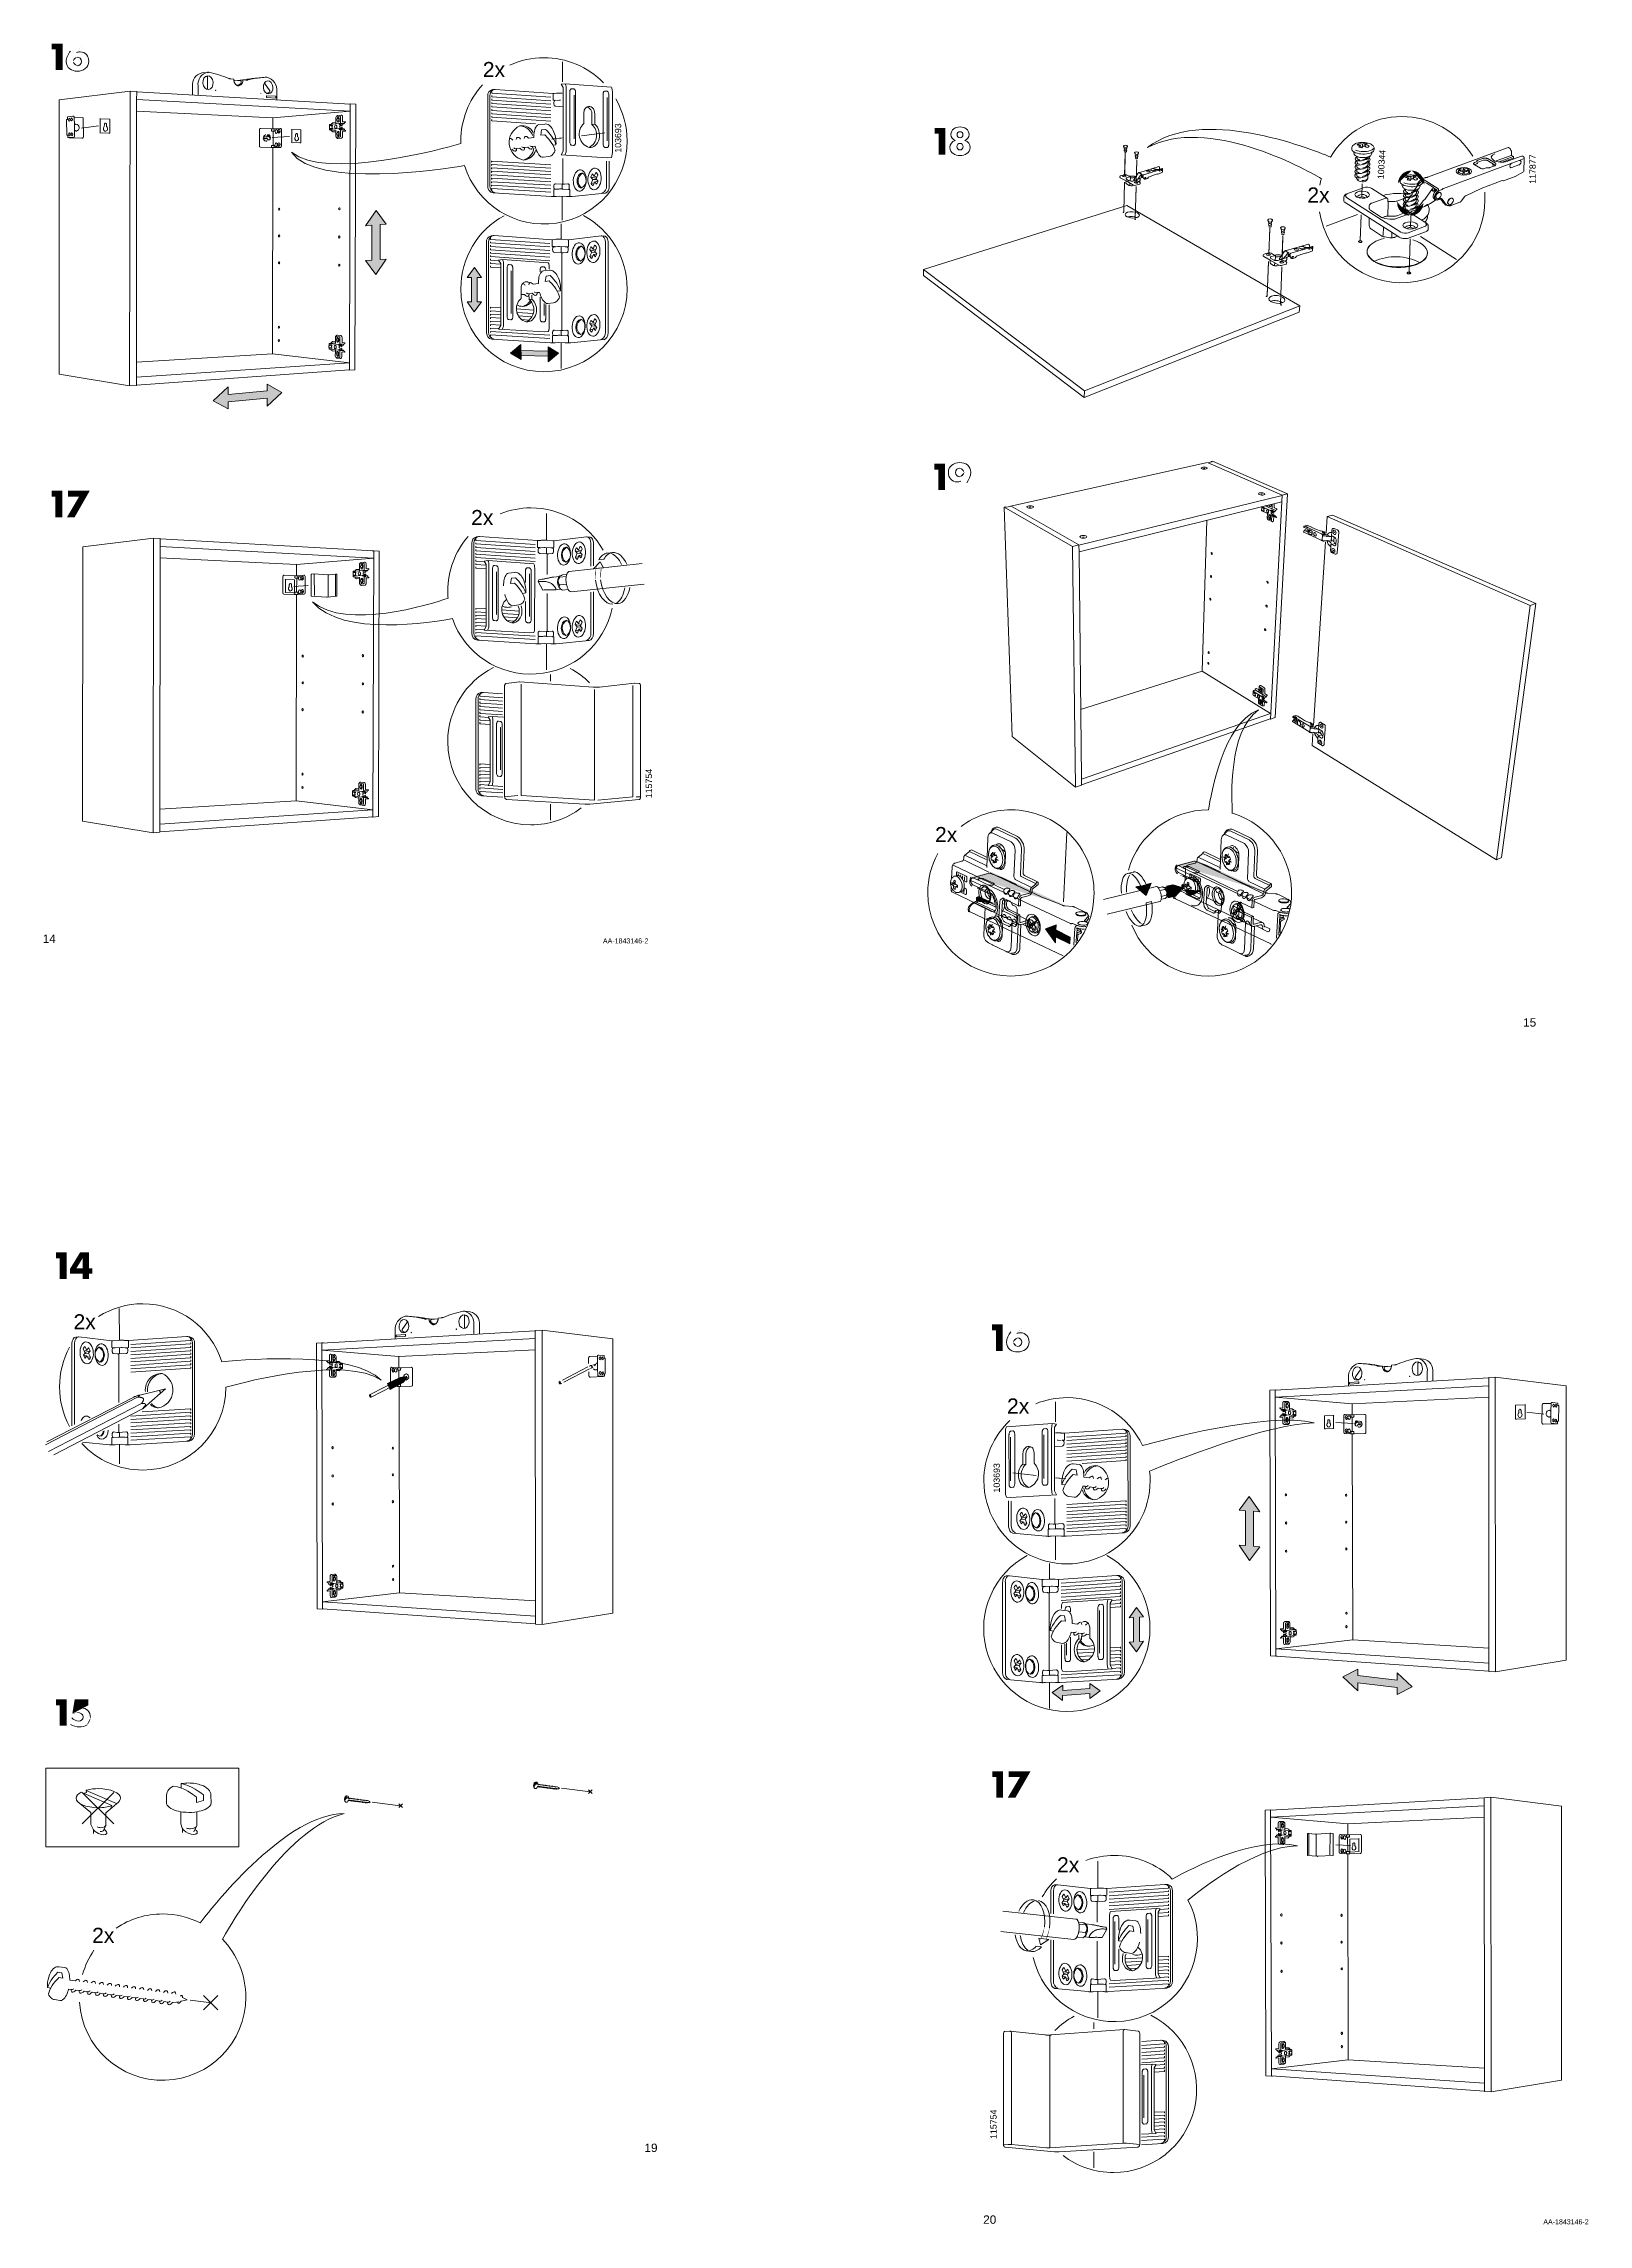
# Model space of a CAD drawing. Header units: metres. Extents: x -11.5 to 7.4, y -3.8 to 5.9.
# Drawn here: x 5.793 to 7.411, y -1.818 to 0.467 of the extents above; entities that cross this region are included whole.
import ezdxf

# ---------------------------------------------------------------- set-up
doc = ezdxf.new("R2010")
doc.units = ezdxf.units.M
doc.header["$MEASUREMENT"] = 0
for name, color, linetype, lineweight in [('PDF12_Geometry_Num_Penna__1_Num_Penna__255', 255, 'Continuous', 18), ('PDF12_Geometry_Num_Penna__7_Num_Penna__7', 7, 'Continuous', 18), ('PDF12_Solid Fills_Num_Penna__7_Num_Penna__7', 7, 'Continuous', 18), ('PDF12_Text_Num_Penna__7_Num_Penna__7', 7, 'Continuous', 18), ('PDF13_Geometry_Num_Penna__1_Num_Penna__255', 255, 'Continuous', 18), ('PDF13_Geometry_Num_Penna__7_Num_Penna__7', 7, 'Continuous', 18), ('PDF13_Solid Fills_Num_Penna__7_Num_Penna__7', 7, 'Continuous', 18), ('PDF13_Text_Num_Penna__7_Num_Penna__7', 7, 'Continuous', 18), ('PDF18_Geometry_Num_Penna__1_Num_Penna__255', 255, 'Continuous', 18), ('PDF18_Geometry_Num_Penna__7_Num_Penna__7', 7, 'Continuous', 18), ('PDF18_Solid Fills_Num_Penna__7_Num_Penna__7', 7, 'Continuous', 18), ('PDF18_Text_Num_Penna__7_Num_Penna__7', 7, 'Continuous', 18), ('PDF19_Geometry_Num_Penna__1_Num_Penna__255', 255, 'Continuous', 18), ('PDF19_Geometry_Num_Penna__7_Num_Penna__7', 7, 'Continuous', 18), ('PDF19_Solid Fills_Num_Penna__7_Num_Penna__7', 7, 'Continuous', 18), ('PDF19_Text_Num_Penna__7_Num_Penna__7', 7, 'Continuous', 18)]:
    doc.layers.add(name, color=color, linetype=linetype, lineweight=lineweight)
doc.styles.add('GENERATED_STYLE_1', font='')
doc.styles.get('GENERATED_STYLE_1').set_extended_font_data('Arial')

msp = doc.modelspace()

# ---------------------------------------------------------------- texts
at = {"layer": 'PDF12_Text_Num_Penna__7_Num_Penna__7', "color": 7, "linetype": 'Continuous', "lineweight": 18, "attachment_point": 7, "style": 'GENERATED_STYLE_1'}
for s, insert, char_height in [('\\A1;{\\pql;\\fArial|b0|i0|c0|p34;2x}', (6.2529, 0.4318), 0.015829), ('\\A1;{\\pql;\\fArial|b0|i0|c0|p34;2x}', (6.2406, -0.0375), 0.015829), ('\\A1;{\\pql;\\fArial|b0|i0|c0|p34;14}', (5.7921, -0.4752), 0.008794), ('\\A1;{\\pql;\\fArial|b0|i0|c0|p34;AA-1843146-2}', (6.3787, -0.4758), 0.005276)]:
    msp.add_mtext(s, dxfattribs=dict(at, insert=insert, char_height=char_height))
at = {"layer": 'PDF12_Text_Num_Penna__7_Num_Penna__7', "color": 7, "linetype": 'Continuous', "lineweight": 18, "char_height": 0.006595, "attachment_point": 7, "rotation": 90, "style": 'GENERATED_STYLE_1'}
for s, insert in [('\\A1;{\\pql;\\fArial|b0|i0|c0|p34;103693}', (6.3979, 0.3526)), ('\\A1;{\\pql;\\fArial|b0|i0|c0|p34;115754}', (6.4302, -0.3236))]:
    msp.add_mtext(s, dxfattribs=dict(at, insert=insert))
at = {"layer": 'PDF13_Text_Num_Penna__7_Num_Penna__7', "color": 7, "linetype": 'Continuous', "lineweight": 18, "char_height": 0.006595, "attachment_point": 7, "style": 'GENERATED_STYLE_1'}
for s, insert, rotation in [('\\A1;{\\pql;\\fArial|b0|i0|c0|p34;100344}', (7.1963, 0.3247), 86.2188), ('\\A1;{\\pql;\\fArial|b0|i0|c0|p34;117877}', (7.3556, 0.32), 90)]:
    msp.add_mtext(s, dxfattribs=dict(at, insert=insert, rotation=rotation))
at = {"layer": 'PDF13_Text_Num_Penna__7_Num_Penna__7', "color": 7, "linetype": 'Continuous', "lineweight": 18, "attachment_point": 7, "style": 'GENERATED_STYLE_1'}
for s, insert, char_height in [('\\A1;{\\pql;\\fArial|b0|i0|c0|p34;2x}', (7.1163, 0.3004), 0.015829), ('\\A1;{\\pql;\\fArial|b0|i0|c0|p34;2x}', (6.7264, -0.3696), 0.015829), ('\\A1;{\\pql;\\fArial|b0|i0|c0|p34;15}', (7.3423, -0.563), 0.008794)]:
    msp.add_mtext(s, dxfattribs=dict(at, insert=insert, char_height=char_height))
at = {"layer": 'PDF18_Text_Num_Penna__7_Num_Penna__7', "color": 7, "linetype": 'Continuous', "lineweight": 18, "attachment_point": 7, "style": 'GENERATED_STYLE_1'}
for s, insert, char_height in [('\\A1;{\\pql;\\fArial|b0|i0|c0|p34;2x}', (5.8243, -0.88), 0.015829), ('\\A1;{\\pql;\\fArial|b0|i0|c0|p34;2x}', (5.8438, -1.5227), 0.015829), ('\\A1;{\\pql;\\fArial|b0|i0|c0|p34;19}', (6.4222, -1.7419), 0.008794)]:
    msp.add_mtext(s, dxfattribs=dict(at, insert=insert, char_height=char_height))
at = {"layer": 'PDF19_Text_Num_Penna__7_Num_Penna__7', "color": 7, "linetype": 'Continuous', "lineweight": 18, "attachment_point": 7, "style": 'GENERATED_STYLE_1'}
for s, insert, char_height in [('\\A1;{\\pql;\\fArial|b0|i0|c0|p34;2x}', (6.8018, -0.9682), 0.015829), ('\\A1;{\\pql;\\fArial|b0|i0|c0|p34;2x}', (6.8542, -1.4488), 0.015829), ('\\A1;{\\pql;\\fArial|b0|i0|c0|p34;20}', (6.7769, -1.8171), 0.008794), ('\\A1;{\\pql;\\fArial|b0|i0|c0|p34;AA-1843146-2}', (7.3634, -1.8176), 0.005276)]:
    msp.add_mtext(s, dxfattribs=dict(at, insert=insert, char_height=char_height))
at = {"layer": 'PDF19_Text_Num_Penna__7_Num_Penna__7', "color": 7, "linetype": 'Continuous', "lineweight": 18, "char_height": 0.006595, "attachment_point": 7, "rotation": 90, "style": 'GENERATED_STYLE_1'}
for s, insert in [('\\A1;{\\pql;\\fArial|b0|i0|c0|p34;103693}', (6.7944, -1.0509)), ('\\A1;{\\pql;\\fArial|b0|i0|c0|p34;115754}', (6.791, -1.7281))]:
    msp.add_mtext(s, dxfattribs=dict(at, insert=insert))

# ---------------------------------------------------------------- hatches: boundary and pattern name
at = {"layer": 'PDF12_Geometry_Num_Penna__7_Num_Penna__7', "linetype": 'Continuous', "lineweight": 18}
for points in [[(5.8056, 0.4608), (5.8056, 0.4391), (5.8128, 0.4391), (5.8128, 0.4669), (5.8016, 0.4669), (5.8016, 0.4608)], [(5.8352, 0.4669), (5.8274, 0.4575), (5.8274, 0.4574)], [(5.8282, 0.4528, 0.412904), (5.8237, 0.4483)], [(5.8237, 0.4483, 0.412728), (5.8282, 0.4437)], [(6.1453, 0.2773), (6.1518, 0.2778), (6.1411, 0.2922), (6.1301, 0.2761), (6.1367, 0.2766), (6.1367, 0.2401), (6.1301, 0.2396), (6.1408, 0.2251), (6.1518, 0.2412), (6.1453, 0.2407)], [(6.247, 0.2217), (6.2515, 0.2217), (6.2441, 0.2323), (6.2365, 0.2217), (6.241, 0.2217), (6.241, 0.1964), (6.2365, 0.1964), (6.2439, 0.1858), (6.2515, 0.1964), (6.247, 0.1964)], [(6.027, 0.11), (6.027, 0.1033), (5.9861, 0.0994), (5.9861, 0.1072), (5.9707, 0.0928), (5.9863, 0.0843), (5.9862, 0.0915), (6.0271, 0.0954), (6.0272, 0.0871), (6.0426, 0.1015)], [(5.8054, -0.0076), (5.8054, -0.0292), (5.8126, -0.0292), (5.8126, -0.0014), (5.8014, -0.0014), (5.8014, -0.0076)], [(5.8302, -0.0076), (5.8175, -0.0292), (5.8255, -0.0292), (5.8414, -0.0014), (5.8186, -0.0014), (5.8186, -0.0076)], [(6.3717, -0.0811, 0.083413), (6.371, -0.0952)], [(6.3772, -0.0801, 0.086646), (6.3763, -0.0947)]]:
    msp.add_hatch(color=7, dxfattribs=at).paths.add_polyline_path(points)
at = {"layer": 'PDF12_Solid Fills_Num_Penna__7_Num_Penna__7', "linetype": 'Continuous', "lineweight": 18}
for points in [[(6.2929, 0.1358), (6.2927, 0.1517), (6.282, 0.1427)], [(6.3241, 0.1447), (6.2881, 0.1454), (6.2893, 0.1401), (6.3252, 0.1394)], [(6.3214, 0.1336), (6.3322, 0.1426), (6.3213, 0.1494)]]:
    msp.add_hatch(color=7, dxfattribs=at).paths.add_polyline_path(points)
at = {"layer": 'PDF13_Geometry_Num_Penna__1_Num_Penna__255', "linetype": 'Continuous', "lineweight": 18}
for points in [[(7.2257, 0.3339, 0.414199), (7.2112, 0.3207)], [(7.2388, 0.3194, 0.414159), (7.2257, 0.3339)], [(7.2103, 0.3011, 0.414161), (7.2234, 0.2866)], [(7.2234, 0.2866, 0.414211), (7.2379, 0.2998)], [(6.8617, -0.4353), (6.7852, -0.4009), (6.7642, -0.4062)], [(7.0818, -0.4243), (7.0703, -0.4205), (6.9998, -0.3884), (6.9793, -0.3935)], [(6.99, -0.4072), (6.9802, -0.4027), (6.9895, -0.4075)], [(6.9915, -0.4065), (6.99, -0.4072), (7.0017, -0.4126), (6.9995, -0.4103)], [(6.7891, -0.434), (6.7719, -0.4261), (6.7695, -0.4274), (6.7692, -0.4318)], [(6.9686, -0.4153), (6.9701, -0.4284), (6.9787, -0.4265), (6.9846, -0.4202), (6.9844, -0.4165), (6.9756, -0.4139)], [(6.9842, -0.4185), (6.9874, -0.4188), (6.987, -0.418), (6.9865, -0.4131), (6.9845, -0.4142)], [(7.0037, -0.4206), (6.9874, -0.4188), (6.9896, -0.423), (6.9938, -0.4255), (6.9984, -0.4245)]]:
    msp.add_hatch(color=255, dxfattribs=at).paths.add_polyline_path(points)
at = {"layer": 'PDF13_Geometry_Num_Penna__7_Num_Penna__7', "linetype": 'Continuous', "lineweight": 18}
for points in [[(6.7301, 0.3724), (6.7301, 0.3507), (6.7373, 0.3507), (6.7373, 0.3785), (6.7261, 0.3785), (6.7261, 0.3724)], [(6.7298, 0.0207), (6.7298, -0.0009), (6.737, -0.0009), (6.737, 0.0269), (6.7258, 0.0269), (6.7258, 0.0207)], [(6.7454, -0.0009), (6.7533, 0.0084), (6.7533, 0.0085)], [(6.757, 0.0177, 0.415803), (6.7524, 0.0223)], [(6.7524, 0.0131, 0.415712), (6.757, 0.0177)], [(6.9345, -0.4008), (6.9342, -0.4009), (6.9278, -0.4023)], [(6.9528, -0.4126), (6.9367, -0.4165), (6.9475, -0.4255)], [(6.8527, -0.4689), (6.8675, -0.4763), (6.8678, -0.469), (6.853, -0.4616), (6.8533, -0.4562), (6.8422, -0.4605), (6.8525, -0.4751)]]:
    msp.add_hatch(color=7, dxfattribs=at).paths.add_polyline_path(points)
at = {"layer": 'PDF13_Solid Fills_Num_Penna__7_Num_Penna__7', "linetype": 'Continuous', "lineweight": 18}
msp.add_hatch(color=7, dxfattribs=at).paths.add_polyline_path([(6.9482, -0.4558), (6.9415, -0.4576), (6.9477, -0.4561)])
at = {"layer": 'PDF18_Geometry_Num_Penna__1_Num_Penna__255', "linetype": 'Continuous', "lineweight": 18}
msp.add_hatch(color=255, dxfattribs=at).paths.add_polyline_path([(6.1733, -0.9289), (6.1667, -0.9299), (6.1525, -0.9365), (6.1556, -0.9436), (6.1701, -0.9358), (6.1744, -0.9304)])
at = {"layer": 'PDF18_Geometry_Num_Penna__7_Num_Penna__7', "linetype": 'Continuous', "lineweight": 18}
for points in [[(5.8099, -0.8056), (5.8099, -0.8272), (5.8171, -0.8272), (5.8171, -0.7994), (5.8059, -0.7994), (5.8059, -0.8056)], [(5.8099, -1.2737), (5.8099, -1.2953), (5.8171, -1.2953), (5.8171, -1.2675), (5.8059, -1.2675), (5.8059, -1.2737)], [(5.84, -1.2737), (5.84, -1.2675), (5.8256, -1.2675), (5.8231, -1.2826)], [(5.8285, -1.2815, 0.110021), (5.8231, -1.2826)], [(5.8385, -1.2941, 0.225865), (5.8421, -1.2866)]]:
    msp.add_hatch(color=7, dxfattribs=at).paths.add_polyline_path(points)
h = msp.add_hatch(color=7, dxfattribs=at)
h.paths.add_polyline_path([(5.8312, -0.7994), (5.8205, -0.8169), (5.8205, -0.8215), (5.834, -0.8215), (5.834, -0.8272), (5.8407, -0.8272), (5.8407, -0.8215), (5.8441, -0.8215), (5.8441, -0.816), (5.8407, -0.816), (5.8407, -0.7994)])
h.paths.add_polyline_path([(5.834, -0.816), (5.8274, -0.816), (5.834, -0.8053)], flags=0)
at = {"layer": 'PDF18_Solid Fills_Num_Penna__7_Num_Penna__7', "linetype": 'Continuous', "lineweight": 18}
msp.add_hatch(color=7, dxfattribs=at).paths.add_polyline_path([(5.8322, -1.2766), (5.8304, -1.2737), (5.8299, -1.2768)])
at = {"layer": 'PDF19_Geometry_Num_Penna__7_Num_Penna__7', "linetype": 'Continuous', "lineweight": 18}
for points in [[(6.7902, -0.881), (6.7902, -0.9026), (6.7974, -0.9026), (6.7974, -0.8748), (6.7862, -0.8748), (6.7862, -0.881)], [(6.8129, -0.8889, 0.412757), (6.8083, -0.8934)], [(6.8199, -0.8748), (6.812, -0.8842), (6.8121, -0.8843)], [(6.8083, -0.8934, 0.412682), (6.8129, -0.8981)], [(7.0514, -1.07), (7.0514, -1.1065), (7.0448, -1.1061), (7.0558, -1.1221), (7.0665, -1.1077), (7.06, -1.1072), (7.06, -1.0706), (7.0665, -1.0711), (7.0555, -1.055), (7.0448, -1.0695)], [(6.9344, -1.182), (6.9344, -1.2073), (6.9299, -1.2076), (6.9375, -1.2177), (6.9449, -1.2066), (6.9404, -1.2069), (6.9404, -1.1816), (6.9449, -1.1813), (6.9373, -1.1713), (6.9299, -1.1823)], [(6.8994, -1.2586), (6.8886, -1.2509), (6.8886, -1.2562), (6.8601, -1.2582), (6.8601, -1.2528), (6.8492, -1.2605), (6.86, -1.2687), (6.86, -1.2635), (6.8885, -1.2615), (6.8885, -1.2667)], [(7.226, -1.2545), (7.2104, -1.2397), (7.2103, -1.2475), (7.1691, -1.2426), (7.1692, -1.2358), (7.1535, -1.2439), (7.169, -1.2587), (7.1691, -1.2504), (7.2103, -1.2553), (7.2102, -1.2626)], [(6.7905, -1.349), (6.7905, -1.3706), (6.7977, -1.3706), (6.7977, -1.3429), (6.7865, -1.3429), (6.7865, -1.349)], [(6.8153, -1.349), (6.8026, -1.3706), (6.8106, -1.3706), (6.8265, -1.3429), (6.8037, -1.3429), (6.8037, -1.349)], [(6.8367, -1.5203, 0.086695), (6.841, -1.5064)], [(6.8422, -1.5207, 0.08359), (6.8463, -1.5071)]]:
    msp.add_hatch(color=7, dxfattribs=at).paths.add_polyline_path(points)

# ---------------------------------------------------------------- linework, layer by layer
at = {"layer": 'PDF12_Geometry_Num_Penna__1_Num_Penna__255', "color": 255, "linetype": 'Continuous', "lineweight": 18, "flags": 128}
for points in [[(6.0322, 0.3686), (6.0504, 0.3695)], [(6.3267, 0.367), (6.3346, 0.3679)], [(6.3562, 0.3704), (6.3808, 0.3733)], [(6.0549, -0.1017), (6.0702, -0.1008)]]:
    msp.add_lwpolyline(points, dxfattribs=at)
at = {"layer": 'PDF12_Geometry_Num_Penna__7_Num_Penna__7', "color": 7, "linetype": 'Continuous', "lineweight": 18, "flags": 128}
for points in [[(5.9488, 0.413), (5.9488, 0.4222, -0.379453), (5.9586, 0.4361), (5.9644, 0.4367, 0.375935), (5.9547, 0.4228), (5.9547, 0.4127)], [(5.9644, 0.4367), (5.9647, 0.4367), (5.965, 0.4368), (5.9653, 0.4368), (5.9657, 0.4368), (5.966, 0.4367), (5.966, 0.4367, -0.053778), (5.9869, 0.4304), (5.9872, 0.4303), (5.9876, 0.4302), (5.9879, 0.4301), (5.9882, 0.43), (5.9886, 0.43), (5.9889, 0.4299)], [(6.3793, 0.4257, 0.20312), (6.3169, 0.4521, 0.106244), (6.2813, 0.4444)], [(5.9961, 0.4283), (5.9922, 0.4287), (5.9922, 0.4285), (5.9923, 0.4282), (5.9923, 0.4278), (5.9924, 0.4275), (5.9925, 0.4271), (5.9926, 0.4268), (5.9927, 0.4265), (5.9929, 0.4262), (5.993, 0.4259), (5.9931, 0.4256), (5.9933, 0.4253), (5.9935, 0.425), (5.9936, 0.4248), (5.9938, 0.4245), (5.994, 0.4243), (5.9942, 0.4241), (5.9944, 0.4239), (5.9947, 0.4237), (5.9949, 0.4235), (5.9951, 0.4234), (5.9953, 0.4232), (5.9956, 0.4231), (5.9958, 0.423), (5.996, 0.4229), (5.9963, 0.4228), (5.9965, 0.4228), (5.9968, 0.4227), (5.997, 0.4227), (5.9972, 0.4227), (5.9975, 0.4227, 0.383344), (6.0017, 0.4289), (5.9961, 0.4283), (5.9989, 0.4281)], [(6.0047, 0.4286), (6.005, 0.4286), (6.0052, 0.4286), (6.0054, 0.4286), (6.0056, 0.4286), (6.0058, 0.4286), (6.0061, 0.4287), (6.0065, 0.4287), (6.0068, 0.4288), (6.0085, 0.4292), (6.0101, 0.4296), (6.0118, 0.43), (6.0135, 0.4303), (6.0152, 0.4306), (6.0169, 0.4308), (6.0185, 0.431), (6.0202, 0.4312, -0.021808), (6.0268, 0.4316), (6.0268, 0.4316, -0.370804), (6.0372, 0.4165), (6.0372, 0.4079)], [(6.2527, 0.4238, 0.188257), (6.2299, 0.365, 0.007957), (6.2299, 0.3621)], [(6.3405, 0.3067), (6.3337, 0.3072), (6.3301, 0.3068), (6.3295, 0.3067), (6.3288, 0.3067), (6.3281, 0.3067), (6.3273, 0.3067), (6.3265, 0.3067), (6.3257, 0.3067), (6.325, 0.3067), (6.2638, 0.3104, -0.38202), (6.258, 0.3179), (6.258, 0.4119, -0.378334), (6.263, 0.4187), (6.2651, 0.4189), (6.2656, 0.4189), (6.266, 0.4189), (6.3267, 0.4147), (6.3269, 0.4147), (6.3272, 0.4147), (6.3275, 0.4147), (6.3277, 0.4147), (6.3302, 0.415), (6.3308, 0.415), (6.3316, 0.4151), (6.3324, 0.4151), (6.3333, 0.4151), (6.3343, 0.4151), (6.3352, 0.4151), (6.3361, 0.4151)], [(6.2651, 0.4189, 0.366732), (6.2603, 0.4121), (6.2602, 0.3181, 0.393042), (6.266, 0.3106)], [(5.8337, 0.368, 0.379804), (5.8348, 0.3694), (5.8346, 0.388, 0.406503), (5.8333, 0.3895), (5.8251, 0.3897)], [(6.1088, 0.385), (6.1063, 0.3848), (6.1062, 0.3849), (6.1062, 0.3849), (6.1061, 0.385), (6.1061, 0.3851), (6.1061, 0.3852), (6.1061, 0.3899, 0.377276), (6.1049, 0.3918), (6.1046, 0.3918), (6.1046, 0.3918), (6.1046, 0.3918), (6.1045, 0.3918), (6.1045, 0.3918), (6.1045, 0.3918), (6.1009, 0.3915, 0.212065), (6.1, 0.3909), (6.0997, 0.3908, 0.254867), (6.0991, 0.3895), (6.0991, 0.3843), (6.0958, 0.384), (6.0957, 0.384), (6.0957, 0.384), (6.0957, 0.3839), (6.0957, 0.3838), (6.0948, 0.3833), (6.0948, 0.3833), (6.0947, 0.3832), (6.0947, 0.3831), (6.0946, 0.383), (6.0946, 0.3829), (6.0946, 0.3827), (6.0946, 0.3826), (6.0946, 0.3825), (6.0946, 0.3824), (6.103, 0.3831, 0.54773), (6.1026, 0.3824, 0.712511), (6.1032, 0.3824)], [(6.3672, 0.3822, -0.51372), (6.3643, 0.358, -0.579421), (6.3587, 0.3832), (6.3587, 0.3941), (6.3587, 0.3952), (6.3589, 0.3962), (6.3592, 0.3971), (6.3596, 0.3981), (6.3601, 0.3989), (6.3607, 0.3996), (6.3614, 0.4002), (6.3621, 0.4006, -0.325036), (6.3672, 0.3929), (6.3672, 0.3822), (6.3703, 0.3825)], [(5.8573, 0.3835), (5.8572, 0.3834), (5.857, 0.3833), (5.8569, 0.3831), (5.8568, 0.383), (5.8567, 0.3828), (5.8566, 0.3826), (5.8566, 0.3824), (5.8566, 0.3821), (5.8565, 0.38, 0.571823), (5.8576, 0.375)], [(6.035, 0.3579), (6.0349, 0.3579), (6.0347, 0.3579), (6.0346, 0.3579), (6.0344, 0.3579), (6.0343, 0.3579), (6.0341, 0.3579), (6.034, 0.3579), (6.0327, 0.3579), (6.0321, 0.3579), (6.032, 0.3579), (6.0318, 0.3579), (6.0317, 0.3579), (6.0316, 0.3579), (6.0314, 0.3579), (6.0313, 0.3579), (6.0311, 0.3579), (6.02, 0.3583, -0.375879), (6.0189, 0.3596), (6.0189, 0.3768, -0.394025), (6.0199, 0.378), (6.0203, 0.3781), (6.0203, 0.3781), (6.0204, 0.3781)], [(6.0257, 0.3713), (6.0255, 0.3713), (6.0252, 0.3712, 0.73621), (6.0256, 0.3647), (6.0259, 0.3647), (6.0262, 0.3647), (6.0264, 0.3648), (6.0266, 0.3649), (6.0269, 0.365), (6.0271, 0.3652)], [(6.0274, 0.371, 0.117774), (6.027, 0.3702, 0.047181), (6.0269, 0.3692), (6.0261, 0.3691)], [(6.03, 0.3665, -0.199718), (6.0294, 0.3661), (6.0284, 0.366, -0.203017), (6.0281, 0.3661, -0.116238), (6.0275, 0.3668, -0.048575), (6.0271, 0.3678), (6.0267, 0.3677), (6.0266, 0.3677)], [(6.03, 0.3679), (6.0305, 0.368, 0.046706), (6.0305, 0.3689, 0.08064), (6.03, 0.3704, 0.117644), (6.0294, 0.3711, 0.198683), (6.0287, 0.3713), (6.0277, 0.3712)], [(6.0409, 0.3781), (6.0414, 0.378, -0.347712), (6.0422, 0.3768), (6.0421, 0.3596)], [(6.0576, 0.3726), (6.0575, 0.3725), (6.0573, 0.3724), (6.0572, 0.3723), (6.0571, 0.3721), (6.057, 0.372), (6.057, 0.3718), (6.0569, 0.3716), (6.0569, 0.3714), (6.0569, 0.3694, 0.57152), (6.0578, 0.3648)], [(6.0939, 0.3779), (6.0934, 0.3779, -0.293656), (6.0925, 0.3786), (6.0925, 0.3786), (6.0924, 0.3788), (6.0924, 0.379), (6.0923, 0.3791), (6.0923, 0.3793), (6.0923, 0.3795), (6.0923, 0.3796), (6.0923, 0.3798), (6.0924, 0.38), (6.0924, 0.3802), (6.0925, 0.3803), (6.0925, 0.3816), (6.0925, 0.3818), (6.0925, 0.3819), (6.0926, 0.382), (6.0927, 0.3821), (6.0928, 0.3822), (6.0929, 0.3823), (6.093, 0.3823), (6.0946, 0.3824)], [(6.094, 0.3811), (6.094, 0.3811), (6.0936, 0.3811, 0.30656), (6.0925, 0.3803)], [(6.0925, 0.377), (6.1026, 0.3778, 0.570095), (6.1031, 0.377), (6.1032, 0.377), (6.1034, 0.377), (6.1035, 0.377), (6.1036, 0.3771)], [(6.0991, 0.3746), (6.0991, 0.3696, 0.251279), (6.0996, 0.3685), (6.0998, 0.3683), (6.0998, 0.3683), (6.0999, 0.3681), (6.1, 0.368), (6.1001, 0.3679), (6.1002, 0.3678), (6.1004, 0.3677), (6.1005, 0.3676), (6.1007, 0.3676), (6.1008, 0.3676)], [(6.0997, 0.3688), (6.1033, 0.369, 0.353876), (6.1039, 0.37), (6.1039, 0.3762), (6.1076, 0.3765)], [(6.1041, 0.3771, -0.56459), (6.1035, 0.3778), (6.1032, 0.3778)], [(6.1037, 0.3831), (6.104, 0.3831, 0.535116), (6.1035, 0.3825, 0.720377), (6.1042, 0.3825)], [(6.105, 0.3772, -0.554644), (6.1045, 0.3779), (6.1041, 0.3779)], [(6.1047, 0.3832), (6.105, 0.3832, 0.538815), (6.1045, 0.3825, 0.733555), (6.1051, 0.3826, -0.23043), (6.1056, 0.3833), (6.106, 0.3833)], [(6.1045, 0.3771), (6.1046, 0.3771), (6.1047, 0.3771), (6.1047, 0.3771), (6.1047, 0.3771), (6.105, 0.3772), (6.1052, 0.3772), (6.1053, 0.3772), (6.1054, 0.3772), (6.1055, 0.3772), (6.1056, 0.3772), (6.1056, 0.3772), (6.1057, 0.3772, -0.219172), (6.1051, 0.3779), (6.1055, 0.378)], [(6.3058, 0.3737, 0.324226), (6.2917, 0.3807, 0.731917), (6.2956, 0.3449, 0.318283), (6.308, 0.355)], [(6.3008, 0.368), (6.3063, 0.3687, -0.046287), (6.307, 0.3752, -0.115927), (6.3094, 0.3808, -0.197145), (6.3115, 0.382), (6.3177, 0.3826, -0.199936), (6.3223, 0.3815, -0.117278), (6.3264, 0.3765, -0.080644), (6.3293, 0.3668, -0.044492), (6.3295, 0.361), (6.3262, 0.3606)], [(6.2916, 0.3573), (6.2883, 0.3569), (6.2873, 0.3568, -0.115938), (6.2869, 0.3568, -0.116402), (6.2854, 0.3577)], [(6.2999, 0.3584), (6.2966, 0.358), (6.2956, 0.3579, -0.117398), (6.2952, 0.3579, -0.116963), (6.2938, 0.3588)], [(6.3263, 0.3509, -0.200606), (6.3222, 0.3486), (6.3162, 0.3478, -0.200582), (6.3138, 0.3484, -0.116863), (6.31, 0.353, -0.049142), (6.3076, 0.3594), (6.3049, 0.3591), (6.3039, 0.359, -0.109138), (6.3035, 0.359, -0.117512), (6.3021, 0.3599)], [(6.3824, 0.3436), (6.3824, 0.3179, -0.328856), (6.378, 0.3103)], [(6.3564, 0.3312), (6.3569, 0.3312), (6.3573, 0.3312, 0.549835), (6.3564, 0.3157, 0.547325), (6.3573, 0.3312)], [(6.3717, 0.3259), (6.366, 0.3271, -0.070224), (6.3673, 0.33, -0.029232), (6.3675, 0.3304), (6.3695, 0.328), (6.3712, 0.332, -0.097286), (6.3718, 0.3316)], [(6.3701, 0.3221), (6.372, 0.3198, 0.021695), (6.3722, 0.3201, 0.07006), (6.3735, 0.323), (6.3715, 0.3254), (6.3732, 0.3295)], [(6.2751, 0.2866, 0.274135), (6.2299, 0.2102, 0.414203), (6.3169, 0.1232, 0.414201), (6.404, 0.2102, 0.275269), (6.3584, 0.2868)], [(6.3451, 0.1534), (6.3444, 0.1534), (6.3435, 0.1534), (6.3427, 0.1533), (6.3417, 0.1533), (6.3409, 0.1534), (6.3401, 0.1534), (6.3393, 0.1534), (6.3325, 0.1538), (6.3288, 0.1535), (6.3283, 0.1534), (6.3276, 0.1534), (6.3268, 0.1534), (6.3261, 0.1534), (6.3253, 0.1534), (6.3245, 0.1534), (6.3238, 0.1534), (6.2625, 0.1571, -0.381388), (6.2567, 0.1646), (6.2567, 0.2587, -0.382696), (6.2617, 0.2655), (6.2638, 0.2657), (6.2643, 0.2657), (6.2647, 0.2657)], [(6.2638, 0.2657, 0.364556), (6.2589, 0.2589), (6.2589, 0.1649, 0.393984), (6.2647, 0.1573)], [(6.3552, 0.2547), (6.3557, 0.2547), (6.3562, 0.2547, 0.554917), (6.3552, 0.2391, 0.550361), (6.3562, 0.2547)], [(6.3705, 0.2496), (6.3649, 0.2508, -0.070085), (6.3661, 0.2537, -0.028097), (6.3664, 0.254), (6.3683, 0.2516), (6.37, 0.2556, -0.096145), (6.3706, 0.2553)], [(6.3721, 0.2462), (6.3689, 0.2458), (6.3708, 0.2434, 0.019132), (6.371, 0.2438, 0.069684), (6.3723, 0.2467), (6.3703, 0.2491), (6.3721, 0.2531)], [(6.3813, 0.2587), (6.3813, 0.1646, -0.333354), (6.3769, 0.157)], [(6.3056, 0.2149), (6.3111, 0.2155, -0.046274), (6.3117, 0.2221, -0.115738), (6.3142, 0.2276, -0.197425), (6.3163, 0.2289), (6.3225, 0.2295, -0.199533), (6.3271, 0.2283, -0.117202), (6.3312, 0.2234, -0.080572), (6.3341, 0.2137, -0.044492), (6.3343, 0.2079), (6.3309, 0.2075)], [(6.2964, 0.217), (6.2956, 0.2166), (6.295, 0.216), (6.2943, 0.2153), (6.2938, 0.2145), (6.2934, 0.2136), (6.2931, 0.2127), (6.2929, 0.2116), (6.2929, 0.2106), (6.2929, 0.2, 0.589312), (6.2985, 0.1753, 0.528635), (6.3015, 0.1989)], [(6.3311, 0.1978, -0.199793), (6.327, 0.1955), (6.321, 0.1947, -0.199822), (6.3186, 0.1953, -0.116845), (6.3148, 0.1999, -0.049142), (6.3124, 0.2063), (6.3097, 0.206), (6.3087, 0.2059, -0.11823), (6.3083, 0.2059, -0.117373), (6.3069, 0.2068)], [(6.0985, 0.1544), (6.0985, 0.1593, -0.23214), (6.099, 0.1604), (6.0992, 0.1606)], [(6.1006, 0.1613), (6.1041, 0.161, -0.359147), (6.1055, 0.1588), (6.1055, 0.1542), (6.1055, 0.1541), (6.1055, 0.154), (6.1055, 0.1538), (6.1056, 0.1538), (6.1057, 0.1537), (6.1058, 0.1537), (6.1084, 0.1534), (6.1082, 0.1534)], [(6.3552, 0.178), (6.3557, 0.178), (6.3561, 0.1779, 0.551878), (6.3552, 0.1623)], [(6.3705, 0.1725), (6.3649, 0.1737, -0.070085), (6.3661, 0.1766, -0.028097), (6.3664, 0.1769), (6.3683, 0.1746), (6.37, 0.1786, -0.095113), (6.3706, 0.1782)], [(6.3721, 0.1691), (6.3689, 0.1687), (6.3708, 0.1664, 0.019166), (6.371, 0.1667, 0.069547), (6.3723, 0.1696), (6.3703, 0.172), (6.3721, 0.1761)], [(6.094, 0.1466), (6.0923, 0.1468), (6.0922, 0.1468), (6.0921, 0.1469), (6.092, 0.1469), (6.092, 0.147), (6.0919, 0.1472), (6.0919, 0.1473), (6.0919, 0.1474), (6.0919, 0.1487), (6.0918, 0.1488), (6.0918, 0.149), (6.0918, 0.1491), (6.0917, 0.1493), (6.0917, 0.1495), (6.0917, 0.1497), (6.0917, 0.1498), (6.0918, 0.15), (6.0918, 0.1501), (6.0919, 0.1503), (6.0919, 0.1504, -0.268062), (6.0928, 0.1511), (6.0928, 0.1512), (6.0928, 0.1513), (6.0928, 0.1513), (6.0928, 0.1513), (6.0928, 0.1514), (6.0928, 0.1514), (6.0928, 0.1514)], [(6.0919, 0.1504), (6.0919, 0.152), (6.0919, 0.1522), (6.0919, 0.1523), (6.092, 0.1525), (6.0921, 0.1526), (6.0922, 0.1527), (6.0923, 0.1527), (6.0924, 0.1527), (6.1025, 0.1517, 0.557849), (6.102, 0.151)], [(6.1019, 0.1464, 0.543531), (6.1024, 0.1457), (6.094, 0.1466), (6.094, 0.1465), (6.094, 0.1464)], [(6.0985, 0.1448), (6.0984, 0.1395, 0.260622), (6.0991, 0.1382), (6.0994, 0.138), (6.0994, 0.138), (6.0995, 0.1379), (6.0996, 0.1378), (6.0997, 0.1377), (6.0998, 0.1376), (6.1, 0.1375), (6.1001, 0.1375), (6.1003, 0.1374), (6.1038, 0.137)], [(6.102, 0.1555), (6.102, 0.1573, 0.352012), (6.1009, 0.159)], [(6.1019, 0.1407), (6.1019, 0.1426, 0.34641), (6.1009, 0.1443)], [(6.1028, 0.1495), (6.1028, 0.1495), (6.1028, 0.1495), (6.1029, 0.1495), (6.103, 0.1495, 0.553116), (6.1031, 0.1477), (6.1052, 0.1474)], [(6.1035, 0.1508), (6.1035, 0.1507), (6.1034, 0.1507), (6.1034, 0.1507), (6.1033, 0.1506), (6.1033, 0.1506), (6.1032, 0.1506), (6.1032, 0.1506), (6.1031, 0.1506), (6.1031, 0.1507), (6.103, 0.1507), (6.103, 0.1508), (6.1029, 0.1509, -0.557607), (6.1035, 0.1516), (6.1031, 0.1516), (6.1031, 0.1516), (6.1031, 0.1517), (6.103, 0.1517), (6.103, 0.1517)], [(6.1029, 0.1462, 0.536139), (6.1033, 0.1456), (6.103, 0.1456)], [(6.1035, 0.1516), (6.1036, 0.1516), (6.1037, 0.1516), (6.1038, 0.1516), (6.1039, 0.1516), (6.104, 0.1516), (6.1041, 0.1516), (6.1041, 0.1515), (6.1044, 0.1515, 0.564604), (6.1039, 0.1508, 0.705913), (6.1045, 0.1507, -0.205827), (6.105, 0.1514), (6.105, 0.1514), (6.105, 0.1515), (6.105, 0.1515), (6.1049, 0.1515)], [(6.1039, 0.1461, 0.546214), (6.1043, 0.1455), (6.104, 0.1455)], [(6.1053, 0.1454), (6.105, 0.1454, -0.253859), (6.1045, 0.1461)], [(6.379, -0.0637, 0.270635), (6.3032, -0.0195, 0.09544), (6.271, -0.0256)], [(6.2376, -0.0493, 0.181804), (6.2162, -0.1065, 0.02112), (6.2165, -0.114)], [(6.366, -0.1078), (6.366, -0.1507, -0.333197), (6.3616, -0.1583), (6.3644, -0.1585), (6.3298, -0.1619), (6.3291, -0.1619), (6.3282, -0.1619), (6.3274, -0.162), (6.3265, -0.162), (6.3256, -0.1619), (6.3248, -0.1619), (6.324, -0.1619), (6.3172, -0.1615), (6.3136, -0.1618), (6.313, -0.1619), (6.3123, -0.1619), (6.3116, -0.1619), (6.3108, -0.1619), (6.31, -0.1619), (6.3092, -0.1619), (6.3085, -0.1619), (6.2472, -0.1582, -0.381109), (6.2414, -0.1507), (6.2414, -0.0566, -0.382609), (6.2464, -0.0498), (6.2485, -0.0496), (6.249, -0.0496), (6.2494, -0.0496)], [(6.2485, -0.0496, 0.364392), (6.2436, -0.0564), (6.2436, -0.1505, 0.39373), (6.2494, -0.158)], [(6.3399, -0.0606), (6.3404, -0.0606), (6.3409, -0.0606, 0.554917), (6.3399, -0.0762, 0.550341), (6.3409, -0.0606)], [(6.3553, -0.0657), (6.3496, -0.0645, -0.070085), (6.3508, -0.0616, -0.028097), (6.3511, -0.0613), (6.353, -0.0637), (6.3547, -0.0597, -0.097286), (6.3553, -0.06)], [(6.3536, -0.0695), (6.3555, -0.0719, 0.020437), (6.3557, -0.0715, 0.069946), (6.357, -0.0686), (6.3551, -0.0662), (6.3568, -0.0622)], [(6.0597, -0.1103), (6.0595, -0.1103), (6.0594, -0.1103), (6.0592, -0.1103), (6.0591, -0.1103), (6.0589, -0.1103), (6.0588, -0.1103), (6.0586, -0.1103), (6.0574, -0.1102), (6.0567, -0.1103), (6.0566, -0.1103), (6.0565, -0.1103), (6.0563, -0.1103), (6.0562, -0.1103), (6.0561, -0.1103), (6.0559, -0.1103), (6.0558, -0.1103), (6.0446, -0.1099, -0.375093), (6.0435, -0.1085), (6.0436, -0.0914, -0.395286), (6.0445, -0.0901), (6.0449, -0.0901), (6.045, -0.0901), (6.045, -0.0901)], [(6.0655, -0.0901), (6.0661, -0.0901, -0.347068), (6.0668, -0.0914), (6.0668, -0.1085)], [(6.1185, -0.0903), (6.1181, -0.0902, -0.295021), (6.1171, -0.0895), (6.1171, -0.0895), (6.1171, -0.0894), (6.117, -0.0892), (6.117, -0.089), (6.117, -0.0888), (6.117, -0.0887), (6.117, -0.0885), (6.117, -0.0883), (6.117, -0.0881), (6.1171, -0.088), (6.1171, -0.0878), (6.1171, -0.0865), (6.1171, -0.0864), (6.1172, -0.0862), (6.1172, -0.0861), (6.1173, -0.086), (6.1174, -0.0859), (6.1175, -0.0859), (6.1176, -0.0858), (6.1192, -0.0857)], [(6.1186, -0.087), (6.1187, -0.087), (6.1182, -0.087, 0.305766), (6.1171, -0.0878)], [(6.1171, -0.0911), (6.1272, -0.0904, 0.568487), (6.1277, -0.0911), (6.1279, -0.0911), (6.128, -0.0911), (6.1281, -0.0911), (6.1282, -0.0911)], [(6.1334, -0.0831), (6.1309, -0.0833), (6.1309, -0.0833), (6.1308, -0.0832), (6.1308, -0.0831), (6.1307, -0.083), (6.1307, -0.0829), (6.1307, -0.0783, 0.377398), (6.1295, -0.0763), (6.1293, -0.0763), (6.1292, -0.0763), (6.1292, -0.0763), (6.1292, -0.0763), (6.1292, -0.0763), (6.1291, -0.0763), (6.1256, -0.0766, 0.212065), (6.1246, -0.0772), (6.1244, -0.0774, 0.255053), (6.1237, -0.0787), (6.1237, -0.0839), (6.1204, -0.0841), (6.1204, -0.0841), (6.1203, -0.0842), (6.1203, -0.0842), (6.1203, -0.0844), (6.1195, -0.0848), (6.1194, -0.0849), (6.1194, -0.085), (6.1193, -0.085), (6.1193, -0.0851), (6.1193, -0.0852), (6.1193, -0.0855), (6.1193, -0.0855), (6.1192, -0.0856), (6.1192, -0.0857), (6.1277, -0.0851, 0.547896), (6.1272, -0.0857, 0.710366), (6.1278, -0.0857)], [(6.1284, -0.085), (6.1287, -0.085, 0.535116), (6.1282, -0.0857, 0.718264), (6.1288, -0.0856)], [(6.1297, -0.091, -0.554644), (6.1291, -0.0902), (6.1288, -0.0903)], [(6.1293, -0.0849), (6.1296, -0.0849, 0.538815), (6.1292, -0.0856, 0.733555), (6.1298, -0.0856, -0.232445), (6.1303, -0.0849), (6.1306, -0.0849)], [(6.1292, -0.091), (6.1293, -0.091), (6.1293, -0.091), (6.1293, -0.091), (6.1293, -0.091), (6.1297, -0.091), (6.1298, -0.091), (6.13, -0.091), (6.1301, -0.0909), (6.1302, -0.0909), (6.1302, -0.0909), (6.1303, -0.0909), (6.1303, -0.0909, -0.217259), (6.1298, -0.0902), (6.1301, -0.0902)], [(6.2945, -0.1091), (6.2979, -0.1086, 0.044477), (6.2977, -0.1029, 0.080644), (6.2947, -0.0932, 0.117457), (6.2906, -0.0882, 0.199848), (6.2861, -0.087), (6.2798, -0.0877, 0.197373), (6.2778, -0.0889, 0.116072), (6.2753, -0.0944, 0.046278), (6.2747, -0.101)], [(6.3363, -0.1057), (6.3341, -0.1045, -0.267678), (6.3317, -0.0934, -0.147713), (6.3327, -0.0915), (6.3332, -0.0911)], [(6.3334, -0.091, -0.018572), (6.3338, -0.0908, -0.029001), (6.3344, -0.0905, -0.014587), (6.3352, -0.0902, -0.003165), (6.3364, -0.0897), (6.3407, -0.0893)], [(6.422, -0.0993), (6.3455, -0.1074, -0.296675), (6.3422, -0.1046), (6.3419, -0.104), (6.3416, -0.1033), (6.3413, -0.1026), (6.3411, -0.1018), (6.3408, -0.1009), (6.3406, -0.1001), (6.3404, -0.0992), (6.3403, -0.0983), (6.3402, -0.0974), (6.3401, -0.0964), (6.34, -0.0955), (6.34, -0.0946), (6.34, -0.0937), (6.3401, -0.0929), (6.3402, -0.092), (6.3403, -0.0912), (6.3404, -0.0905), (6.3406, -0.0897), (6.3408, -0.0891), (6.341, -0.0885), (6.3413, -0.0879), (6.3416, -0.0874), (6.3419, -0.087), (6.3422, -0.0867), (6.3425, -0.0864), (6.3429, -0.0862), (6.3432, -0.0861), (6.3434, -0.0861)], [(6.0525, -0.1021), (6.0525, -0.1001, 0.539004), (6.051, -0.0988), (6.0509, -0.0989), (6.0508, -0.099), (6.0506, -0.0991), (6.0505, -0.0993), (6.0505, -0.0994), (6.0504, -0.0996), (6.0504, -0.0998), (6.0503, -0.1), (6.0503, -0.102, 0.57152), (6.0513, -0.1066)], [(6.1237, -0.0936), (6.1237, -0.0985, 0.252385), (6.1242, -0.0997), (6.1245, -0.0998), (6.1245, -0.0999), (6.1246, -0.1), (6.1247, -0.1002), (6.1248, -0.1003), (6.1249, -0.1004), (6.125, -0.1004), (6.1252, -0.1005), (6.1253, -0.1005), (6.1254, -0.1006)], [(6.1244, -0.0993), (6.1279, -0.0991, 0.353876), (6.1285, -0.0982), (6.1285, -0.0919), (6.1323, -0.0916)], [(6.2947, -0.1188, -0.200322), (6.2905, -0.1211), (6.2845, -0.1219, -0.200528), (6.2822, -0.1213, -0.117155), (6.2783, -0.1166, -0.048889), (6.2759, -0.1102)], [(6.311, -0.0967, -0.072144), (6.3116, -0.0947, 0.008383), (6.3147, -0.0943, 0.007381), (6.3163, -0.094, 0.006413), (6.3179, -0.0937, 0.003854), (6.3195, -0.0934, 0.00538), (6.3211, -0.0931)], [(6.3231, -0.1052, -0.000677), (6.3217, -0.1052, 0.005652), (6.3203, -0.1052, 0.010954), (6.3188, -0.1053, 0.006755), (6.3158, -0.1055), (6.311, -0.0967, -0.007387), (6.3133, -0.0965, -0.017445), (6.3156, -0.0965, -0.021356), (6.3178, -0.0966, -0.027335), (6.3199, -0.0969, -0.007477), (6.321, -0.0972)], [(6.3252, -0.0991, 0.027249), (6.3241, -0.0984, 0.022994), (6.3231, -0.0979, 0.018417), (6.322, -0.0975)], [(6.327, -0.0919, 0.029371), (6.3258, -0.0921, 0.009418), (6.3246, -0.0923)], [(6.3282, -0.1022, 0.015953), (6.3278, -0.1016, 0.019951), (6.3273, -0.101, 0.01689), (6.3268, -0.1004, 0.024189), (6.3262, -0.0999)], [(6.3278, -0.1054, 0.017734), (6.3284, -0.1053, 0.043343), (6.3289, -0.1053)], [(6.3293, -0.1042, 0.020296), (6.3292, -0.1038, 0.014517), (6.3289, -0.1033)], [(6.3322, -0.0943, 0.039358), (6.3318, -0.0952, 0.037136), (6.3317, -0.096, 0.040716), (6.3317, -0.0967, 0.046377), (6.3318, -0.0974, 0.042579), (6.332, -0.0981, 0.036126), (6.3324, -0.0989, 0.032881), (6.3329, -0.0996, 0.013477), (6.3334, -0.1002), (6.3405, -0.0994)], [(6.3332, -0.0921, 0.024243), (6.3334, -0.0922), (6.3402, -0.0915)], [(6.2776, -0.1153, 0.589333), (6.2832, -0.14, 0.405633), (6.29, -0.1223)], [(6.3553, -0.1427), (6.3496, -0.1416, -0.070085), (6.3508, -0.1387, -0.028097), (6.3511, -0.1383), (6.353, -0.1407), (6.3547, -0.1367, -0.096145), (6.3553, -0.1371)], [(6.3399, -0.1373), (6.3404, -0.1373), (6.3408, -0.1374, 0.551879), (6.3399, -0.153)], [(6.3536, -0.1466), (6.3555, -0.1489, 0.020437), (6.3557, -0.1486, 0.069946), (6.357, -0.1456), (6.3551, -0.1432), (6.3568, -0.1392)], [(6.264, -0.1867, 0.283296), (6.2162, -0.2644, 0.414205), (6.3032, -0.3515, 0.165087), (6.356, -0.3337)], [(6.2515, -0.3211, -0.381079), (6.2457, -0.3136), (6.2457, -0.2198, -0.381817), (6.2507, -0.213), (6.2528, -0.2128), (6.2533, -0.2128), (6.2537, -0.2128), (6.2736, -0.2141)], [(6.2528, -0.2128, 0.363322), (6.2479, -0.2196), (6.2479, -0.3134, 0.393487), (6.2536, -0.3209), (6.2515, -0.3211), (6.274, -0.3225)], [(6.1181, -0.3203), (6.1176, -0.3203), (6.1175, -0.3203), (6.1174, -0.3203), (6.1173, -0.3202), (6.1172, -0.3202), (6.1171, -0.3201), (6.117, -0.3201), (6.1169, -0.32), (6.1168, -0.3199), (6.1167, -0.3198), (6.1166, -0.3196), (6.1165, -0.3195), (6.1165, -0.3194, -0.20646), (6.1165, -0.3178)], [(6.1175, -0.3167), (6.1174, -0.3168), (6.1174, -0.3168), (6.1174, -0.3168), (6.1174, -0.3168), (6.1174, -0.3169), (6.1174, -0.3169), (6.1174, -0.3171, 0.268997), (6.1165, -0.3178), (6.1165, -0.3161), (6.1165, -0.316), (6.1166, -0.3158), (6.1167, -0.3157), (6.1167, -0.3156), (6.1168, -0.3155), (6.1169, -0.3154), (6.1171, -0.3154), (6.1271, -0.3164, 0.557849), (6.1266, -0.3172), (6.1266, -0.3172), (6.1267, -0.3173), (6.1268, -0.3174), (6.1268, -0.3174), (6.1269, -0.3174), (6.1269, -0.3174), (6.1269, -0.3174), (6.127, -0.3174), (6.1271, -0.3174), (6.1271, -0.3174), (6.1272, -0.3173), (6.1272, -0.3172)], [(6.1231, -0.3137), (6.1231, -0.3089, -0.23214), (6.1236, -0.3077), (6.1239, -0.3075)], [(6.1252, -0.3068), (6.1288, -0.3071, -0.359039), (6.1301, -0.3093), (6.1301, -0.314), (6.1301, -0.3141), (6.1301, -0.3142), (6.1302, -0.3143), (6.1302, -0.3144), (6.1303, -0.3144), (6.1304, -0.3144), (6.1331, -0.3147), (6.1328, -0.3147)], [(6.1266, -0.3127), (6.1266, -0.3108, 0.352754), (6.1256, -0.3091)], [(6.1275, -0.3186), (6.1275, -0.3186), (6.1275, -0.3186), (6.1275, -0.3186), (6.1276, -0.3187, 0.552354), (6.1278, -0.3205), (6.1299, -0.3207)], [(6.1282, -0.3173), (6.1281, -0.3174), (6.1281, -0.3175), (6.128, -0.3175), (6.128, -0.3175), (6.1279, -0.3175), (6.1279, -0.3175), (6.1278, -0.3175), (6.1278, -0.3175), (6.1277, -0.3174), (6.1277, -0.3174), (6.1276, -0.3173), (6.1276, -0.3173, -0.557607), (6.1281, -0.3165), (6.1277, -0.3165), (6.1277, -0.3165), (6.1277, -0.3165), (6.1277, -0.3165), (6.1276, -0.3165)], [(6.1281, -0.3165), (6.1282, -0.3165), (6.1284, -0.3166), (6.1285, -0.3166), (6.1286, -0.3166), (6.1286, -0.3166), (6.1287, -0.3166), (6.1287, -0.3166), (6.1291, -0.3166, 0.564604), (6.1285, -0.3174, 0.705913), (6.1291, -0.3174, -0.205827), (6.1297, -0.3167), (6.1297, -0.3167), (6.1297, -0.3167), (6.1296, -0.3167), (6.1295, -0.3167)], [(6.1266, -0.3218, 0.541907), (6.127, -0.3224), (6.1186, -0.3215), (6.1186, -0.3216), (6.1186, -0.3217)], [(6.1231, -0.3234), (6.1231, -0.3286, 0.260622), (6.1237, -0.3299), (6.124, -0.3301), (6.124, -0.3301), (6.1241, -0.3302), (6.1242, -0.3304), (6.1243, -0.3305), (6.1245, -0.3306), (6.1246, -0.3306), (6.1248, -0.3307), (6.1249, -0.3307), (6.1284, -0.3311)], [(6.1266, -0.3274), (6.1266, -0.3256, 0.34641), (6.1255, -0.3238)], [(6.1276, -0.3219, 0.534501), (6.128, -0.3225), (6.1277, -0.3225)], [(6.1285, -0.322, 0.547755), (6.129, -0.3227), (6.1287, -0.3226)]]:
    msp.add_lwpolyline(points, format="xyb", dxfattribs=at)
for points in [[(6.3362, 0.4478), (6.3362, 0.4269)], [(5.8831, 0.1085), (5.8093, 0.1206), (5.8094, 0.408), (5.8835, 0.4171)], [(5.8835, 0.4171), (5.8831, 0.1085)], [(5.8905, 0.4167), (5.8835, 0.4171)], [(5.8905, 0.4167), (5.8904, 0.4077)], [(5.8905, 0.4164), (6.1139, 0.4035)], [(5.9645, 0.4194), (5.9645, 0.432)], [(5.9889, 0.4299), (5.9921, 0.4297)], [(5.9921, 0.4297), (5.9921, 0.4297), (5.9921, 0.4297), (5.9921, 0.4296), (5.9921, 0.4296), (5.9921, 0.4296), (5.9922, 0.4296)], [(5.9922, 0.4296), (5.9922, 0.4292), (5.9922, 0.4289), (5.9922, 0.4287)], [(5.9948, 0.4236), (5.9966, 0.4234)], [(5.9966, 0.4234), (5.9967, 0.4234), (5.9968, 0.4234), (5.9969, 0.4235), (5.9971, 0.4235), (5.9972, 0.4236), (5.9974, 0.4236), (5.9975, 0.4237), (5.9977, 0.4237), (5.9978, 0.4238), (5.998, 0.4239), (5.9983, 0.4241), (5.9986, 0.4243), (5.9988, 0.4245), (5.9991, 0.4247), (5.9993, 0.4249), (5.9995, 0.4252), (5.9997, 0.4255), (5.9998, 0.4257), (5.9999, 0.426), (6, 0.4263), (6, 0.4264), (6, 0.4265), (6, 0.4267), (6, 0.4268), (6, 0.427), (6, 0.4271), (5.9999, 0.4272), (5.9999, 0.4274), (5.9998, 0.4275), (5.9998, 0.4276), (5.9997, 0.4277), (5.9996, 0.4278), (5.9995, 0.4279), (5.9994, 0.428), (5.9993, 0.428), (5.9992, 0.4281), (5.9991, 0.4281), (5.9989, 0.4281)], [(6.0017, 0.4289), (6.003, 0.4288)], [(6.003, 0.4288), (6.0047, 0.4286)], [(6.0031, 0.4288), (6.0047, 0.4291), (6.0063, 0.4295), (6.0079, 0.4298), (6.0095, 0.43), (6.0111, 0.4303), (6.0128, 0.4305), (6.0144, 0.4306)], [(6.0144, 0.4306), (6.0202, 0.4312)], [(6.0299, 0.4175), (6.0244, 0.4256)], [(6.0268, 0.4123), (6.0267, 0.4123), (6.0266, 0.4123), (6.0265, 0.4122), (6.0264, 0.4121), (6.0264, 0.412), (6.0264, 0.4118), (6.0263, 0.4117)], [(6.0263, 0.4117), (6.0263, 0.4111)], [(6.036, 0.4117), (6.0269, 0.4123)], [(6.036, 0.4098), (6.036, 0.4098), (6.036, 0.4117)], [(6.2623, 0.4162), (6.2623, 0.4161), (6.2622, 0.4161), (6.2622, 0.4159), (6.2622, 0.4152)], [(6.2622, 0.416), (6.2623, 0.4162)], [(6.2622, 0.4151), (6.2623, 0.415), (6.2623, 0.415), (6.2622, 0.4151), (6.2622, 0.4152)], [(6.2623, 0.4125), (6.2623, 0.4125), (6.2622, 0.4124), (6.2622, 0.4123), (6.2622, 0.4116)], [(6.2622, 0.4124), (6.2623, 0.4125)], [(6.2622, 0.4114), (6.2623, 0.4113), (6.2623, 0.4114), (6.2622, 0.4115), (6.2622, 0.4116)], [(6.3242, 0.4107), (6.2623, 0.415)], [(6.3242, 0.407), (6.2623, 0.4113)], [(6.3283, 0.4072), (6.3287, 0.4073), (6.3291, 0.4074), (6.3267, 0.4075), (6.3267, 0.4147)], [(6.3372, 0.4209), (6.3349, 0.4243), (6.3392, 0.4248)], [(6.3349, 0.3504), (6.3372, 0.3543), (6.3372, 0.4209)], [(6.3392, 0.4248), (6.3396, 0.424), (6.3399, 0.4231), (6.3401, 0.4222), (6.3402, 0.4212), (6.3402, 0.4202)], [(6.3886, 0.4169), (6.3885, 0.4179), (6.3884, 0.4189), (6.3881, 0.4198), (6.3879, 0.4206), (6.3875, 0.4214), (6.3392, 0.4248)], [(6.3402, 0.4202), (6.3402, 0.3556)], [(6.346, 0.4196), (6.3457, 0.4196), (6.3455, 0.4195), (6.345, 0.4191), (6.3447, 0.4187), (6.3444, 0.4182), (6.3442, 0.4176), (6.3442, 0.4171), (6.3441, 0.4165), (6.3441, 0.3637)], [(6.3494, 0.4183), (6.3493, 0.4186), (6.3491, 0.4189), (6.3488, 0.4191), (6.3486, 0.4193), (6.3483, 0.4194), (6.348, 0.4195), (6.346, 0.4196)], [(6.3484, 0.413), (6.3484, 0.3672)], [(6.3494, 0.4183), (6.3497, 0.4178), (6.3499, 0.4173), (6.35, 0.4168), (6.3501, 0.4163), (6.3501, 0.4158), (6.3501, 0.4154)], [(6.3501, 0.4154), (6.3501, 0.3642), (6.3501, 0.3638), (6.3501, 0.3633), (6.35, 0.3629), (6.3499, 0.3624), (6.3498, 0.3619), (6.3496, 0.3615)], [(6.3808, 0.4172), (6.3805, 0.4171), (6.3803, 0.4171), (6.3798, 0.4168), (6.3794, 0.4163), (6.3792, 0.4158), (6.379, 0.4152), (6.3789, 0.4147), (6.3789, 0.4141), (6.3789, 0.3615)], [(6.3842, 0.4159), (6.384, 0.4162), (6.3838, 0.4165), (6.3836, 0.4166), (6.3833, 0.4169), (6.3831, 0.417), (6.3828, 0.417), (6.3808, 0.4172)], [(6.3842, 0.4159), (6.3844, 0.4154), (6.3846, 0.4149), (6.3848, 0.4143), (6.3848, 0.4139), (6.3849, 0.4134), (6.3849, 0.413)], [(6.3849, 0.413), (6.3849, 0.362)], [(6.3886, 0.4169), (6.3886, 0.3525)], [(5.818, 0.3901), (5.8237, 0.3907), (5.8237, 0.3907), (5.8238, 0.3907)], [(5.818, 0.39), (5.818, 0.3885), (5.818, 0.3885), (5.818, 0.3884), (5.8181, 0.3884), (5.8181, 0.3883), (5.8181, 0.3882), (5.8181, 0.3881)], [(5.8244, 0.3907), (5.8238, 0.3907)], [(5.8251, 0.3897), (5.825, 0.3899), (5.825, 0.3901), (5.8249, 0.3903), (5.8248, 0.3904), (5.8247, 0.3905), (5.8246, 0.3906), (5.8245, 0.3907), (5.8244, 0.3907)], [(5.8251, 0.3893), (5.8251, 0.3895), (5.8251, 0.3897)], [(5.8252, 0.3817), (5.8251, 0.3893)], [(5.8904, 0.4077), (5.8901, 0.1182)], [(6.0332, 0.3776), (6.0332, 0.3892), (5.8904, 0.3962)], [(5.8905, 0.4082), (6.1139, 0.3961)], [(6.0263, 0.4111), (6.0264, 0.411), (6.0264, 0.4108), (6.0264, 0.4107), (6.0265, 0.4106), (6.0266, 0.4105), (6.0267, 0.4105), (6.0268, 0.4104)], [(6.0268, 0.4104), (6.036, 0.4098)], [(6.1139, 0.3961), (6.0332, 0.3892)], [(6.1039, 0.3899), (6.1039, 0.39), (6.1039, 0.3901), (6.1039, 0.3902), (6.1038, 0.3903), (6.1038, 0.3904), (6.1037, 0.3905), (6.1037, 0.3906), (6.1036, 0.3906), (6.1036, 0.3907), (6.1035, 0.3907), (6.1034, 0.3907), (6.1033, 0.3907), (6.0998, 0.3904)], [(6.1007, 0.3888), (6.1007, 0.389), (6.1008, 0.3892), (6.1009, 0.3893), (6.101, 0.3894), (6.1012, 0.3895), (6.1013, 0.3896), (6.1014, 0.3897), (6.1016, 0.3897)], [(6.1039, 0.3836), (6.1039, 0.3899)], [(6.1198, 0.4034), (6.1141, 0.4038), (6.1123, 0.4036)], [(6.1133, 0.1248), (6.1141, 0.4038)], [(6.119, 0.1252), (6.1198, 0.4034)], [(6.2623, 0.4089), (6.2623, 0.4089), (6.2622, 0.4088), (6.2622, 0.4087), (6.2622, 0.408)], [(6.2622, 0.4087), (6.2623, 0.4089)], [(6.2622, 0.4078), (6.2623, 0.4077), (6.2623, 0.4078), (6.2622, 0.4079), (6.2622, 0.408)], [(6.2623, 0.4053), (6.2623, 0.4053), (6.2622, 0.4052), (6.2622, 0.4051), (6.2622, 0.4044)], [(6.2622, 0.4052), (6.2623, 0.4053)], [(6.2622, 0.4042), (6.2623, 0.4041), (6.2623, 0.4041), (6.2622, 0.4042), (6.2622, 0.4044)], [(6.2623, 0.4017), (6.2622, 0.4017), (6.2622, 0.4016), (6.2622, 0.4014), (6.2622, 0.4008)], [(6.2622, 0.4015), (6.2623, 0.4017)], [(6.2622, 0.4006), (6.2623, 0.4005), (6.2622, 0.4006), (6.2622, 0.4007), (6.2622, 0.4008)], [(6.2623, 0.3981), (6.2622, 0.3981), (6.2622, 0.398), (6.2622, 0.3979), (6.2622, 0.3972)], [(6.2622, 0.3979), (6.2623, 0.3981)], [(6.2622, 0.397), (6.2623, 0.3969), (6.2622, 0.3969), (6.2622, 0.397), (6.2622, 0.3972)], [(6.2623, 0.3945), (6.2622, 0.3945), (6.2622, 0.3944), (6.2622, 0.3942), (6.2622, 0.3936)], [(6.2622, 0.3943), (6.2623, 0.3945)], [(6.2622, 0.3934), (6.2623, 0.3933), (6.2622, 0.3933), (6.2622, 0.3934), (6.2622, 0.3936)], [(6.2623, 0.3908), (6.2622, 0.3908), (6.2622, 0.3907), (6.2622, 0.3906), (6.2622, 0.3899)], [(6.2622, 0.3907), (6.2623, 0.3908)], [(6.2622, 0.3898), (6.2623, 0.3897), (6.2622, 0.3897), (6.2622, 0.3898), (6.2622, 0.3899)], [(6.3242, 0.4035), (6.2623, 0.4077)], [(6.3242, 0.3999), (6.2623, 0.4041)], [(6.3242, 0.3963), (6.2623, 0.4005)], [(6.3242, 0.3927), (6.2623, 0.3969)], [(6.3242, 0.3891), (6.2623, 0.3933)], [(6.3242, 0.3855), (6.2623, 0.3897)], [(6.3267, 0.4075), (6.3269, 0.4075), (6.3272, 0.4075), (6.3275, 0.4075), (6.3277, 0.4075)], [(6.3273, 0.4051), (6.3273, 0.4057), (6.3276, 0.4063), (6.3279, 0.4068), (6.3283, 0.4072)], [(6.3273, 0.4051), (6.3273, 0.4039), (6.3273, 0.4033), (6.3275, 0.4027), (6.3278, 0.4021), (6.3282, 0.4017), (6.3286, 0.4015), (6.3291, 0.4014), (6.3368, 0.4008)], [(6.3286, 0.4073), (6.3291, 0.4074)], [(6.3333, 0.4076), (6.3301, 0.4073)], [(6.3343, 0.4077), (6.334, 0.4077), (6.3338, 0.4077), (6.3335, 0.4077), (6.3333, 0.4076)], [(6.3703, 0.3825), (6.3703, 0.3933)], [(6.3832, 0.4106), (6.3832, 0.365)], [(5.8171, 0.3873), (5.8171, 0.3873), (5.8172, 0.3873), (5.8172, 0.3873)], [(5.8171, 0.3873), (5.8174, 0.371), (5.8174, 0.371), (5.8174, 0.371), (5.8175, 0.371), (5.8176, 0.3709)], [(5.8172, 0.3873), (5.8178, 0.3874)], [(5.8176, 0.3709), (5.8176, 0.3709), (5.8183, 0.3709)], [(5.8178, 0.3874), (5.8179, 0.3874), (5.818, 0.3875), (5.818, 0.3875), (5.818, 0.3877), (5.8181, 0.3878), (5.8181, 0.3879), (5.8181, 0.3881)], [(5.8183, 0.3709), (5.8183, 0.3708), (5.8183, 0.3707), (5.8183, 0.3706), (5.8183, 0.3704)], [(5.8183, 0.3704), (5.8184, 0.3684)], [(5.8183, 0.3684), (5.8183, 0.3684), (5.8184, 0.3684), (5.8185, 0.3684), (5.8186, 0.3684), (5.8187, 0.3684), (5.8188, 0.3684), (5.8196, 0.3684)], [(5.819, 0.3684), (5.8247, 0.369)], [(5.8192, 0.3684), (5.8191, 0.3684), (5.8191, 0.3684), (5.819, 0.3684)], [(5.8197, 0.3683), (5.8197, 0.3683), (5.8196, 0.3683), (5.8196, 0.3683)], [(5.8196, 0.3683), (5.8196, 0.3683), (5.8197, 0.3683), (5.8197, 0.3683), (5.8198, 0.3683), (5.82, 0.3683)], [(5.82, 0.3683), (5.8332, 0.368)], [(5.8202, 0.3702), (5.8203, 0.3702)], [(5.8209, 0.3718), (5.8209, 0.3718), (5.8209, 0.3719)], [(5.8254, 0.3705), (5.8253, 0.3762)], [(5.8328, 0.3783), (5.8505, 0.3806)], [(5.8334, 0.368), (5.8333, 0.368), (5.8332, 0.368), (5.8336, 0.368)], [(5.8334, 0.368), (5.8337, 0.368), (5.8337, 0.368), (5.8336, 0.368)], [(5.8523, 0.3874), (5.8518, 0.3881), (5.8527, 0.3882)], [(5.8518, 0.3734), (5.8523, 0.3741), (5.8523, 0.3874)], [(5.8614, 0.373), (5.8518, 0.3734)], [(5.8625, 0.3868), (5.8625, 0.387), (5.8625, 0.3872), (5.8625, 0.3874), (5.8624, 0.3876), (5.8623, 0.3878), (5.8527, 0.3882)], [(5.8589, 0.3799), (5.8589, 0.382)], [(5.8623, 0.3731), (5.8614, 0.373)], [(5.8625, 0.374), (5.8625, 0.3738), (5.8625, 0.3736), (5.8624, 0.3734), (5.8624, 0.3732), (5.8623, 0.3731)], [(5.8625, 0.3868), (5.8625, 0.374)], [(6.0204, 0.3781), (6.0315, 0.3776)], [(6.0241, 0.3674), (6.024, 0.3674)], [(6.0247, 0.3674), (6.0241, 0.3674)], [(6.0254, 0.3675), (6.0253, 0.3675)], [(6.0259, 0.3676), (6.0254, 0.3675)], [(6.0287, 0.3696), (6.028, 0.3695), (6.0282, 0.3704), (6.0288, 0.3705)], [(6.0317, 0.3763), (6.0316, 0.3763), (6.0316, 0.3763), (6.0315, 0.3763), (6.0315, 0.3763), (6.0315, 0.3776)], [(6.0321, 0.3776), (6.0317, 0.3776), (6.0316, 0.3776), (6.0316, 0.3776), (6.0315, 0.3776), (6.0315, 0.3776)], [(6.0316, 0.3758), (6.0316, 0.3759), (6.0316, 0.376), (6.0317, 0.3761), (6.0317, 0.3762), (6.0318, 0.3762)], [(6.0316, 0.3758), (6.0316, 0.3756), (6.0316, 0.3755), (6.0316, 0.3754), (6.0317, 0.3753), (6.0317, 0.3752), (6.0318, 0.3752), (6.0319, 0.3752), (6.0333, 0.3751)], [(6.0321, 0.3776), (6.0322, 0.3776), (6.0324, 0.3776), (6.0325, 0.3776), (6.0327, 0.3776), (6.0329, 0.3776), (6.033, 0.3776), (6.0332, 0.3776), (6.0333, 0.3776), (6.0344, 0.3776)], [(6.0322, 0.3686), (6.0504, 0.3695)], [(6.0333, 0.3751), (6.0334, 0.3751), (6.0335, 0.3751), (6.0336, 0.3751), (6.0336, 0.3751), (6.0343, 0.3752)], [(6.0333, 0.3751), (6.0333, 0.3602)], [(6.0343, 0.3762), (6.0346, 0.3763), (6.0346, 0.3776)], [(6.0346, 0.3756), (6.0345, 0.3755), (6.0345, 0.3754), (6.0345, 0.3753), (6.0344, 0.3752), (6.0344, 0.3752), (6.0343, 0.3752)], [(6.0344, 0.3776), (6.0345, 0.3776), (6.0346, 0.3776), (6.0346, 0.3776)], [(6.0344, 0.3763), (6.0345, 0.3763), (6.0345, 0.3763), (6.0346, 0.3763)], [(6.0344, 0.3762), (6.0344, 0.3762), (6.0345, 0.3761), (6.0345, 0.376), (6.0346, 0.3759), (6.0346, 0.3758), (6.0346, 0.3756)], [(6.0346, 0.3776), (6.0408, 0.3781)], [(6.0391, 0.3754), (6.0399, 0.3748), (6.0392, 0.3742)], [(6.0525, 0.3633), (6.053, 0.364), (6.053, 0.3762)], [(6.053, 0.3762), (6.0526, 0.3769), (6.0534, 0.3769)], [(6.0624, 0.3757), (6.0624, 0.3759), (6.0624, 0.3761), (6.0623, 0.3762), (6.0623, 0.3764), (6.0622, 0.3765), (6.0534, 0.3769)], [(6.059, 0.3693), (6.059, 0.3713)], [(6.0624, 0.3757), (6.0624, 0.3639)], [(6.093, 0.3763), (6.0929, 0.3763), (6.0928, 0.3764), (6.0927, 0.3765), (6.0926, 0.3766), (6.0925, 0.3767), (6.0925, 0.3769), (6.0925, 0.377), (6.0925, 0.3786)], [(6.0943, 0.3763), (6.093, 0.3763)], [(6.0934, 0.3811), (6.0935, 0.3812), (6.0935, 0.3813)], [(6.0934, 0.3811), (6.0934, 0.3811), (6.0934, 0.3812), (6.0934, 0.3812), (6.0934, 0.3812)], [(6.0934, 0.3779), (6.0934, 0.3778)], [(6.0934, 0.3779), (6.0934, 0.3778)], [(6.0934, 0.3778), (6.0934, 0.3778), (6.0934, 0.3777), (6.0934, 0.3777), (6.0934, 0.3777), (6.0934, 0.3776), (6.0934, 0.3776), (6.0935, 0.3776), (6.0935, 0.3776)], [(6.0953, 0.3814), (6.0935, 0.3813)], [(6.0954, 0.3786), (6.0954, 0.3779), (6.0954, 0.3778), (6.0954, 0.3778), (6.0953, 0.3777), (6.0953, 0.3777), (6.0935, 0.3776)], [(6.0946, 0.3758), (6.0946, 0.3759), (6.0946, 0.376), (6.0945, 0.3761), (6.0944, 0.3762), (6.0943, 0.3763), (6.0943, 0.3763)], [(6.0946, 0.3758), (6.0946, 0.3756), (6.0946, 0.3755), (6.0946, 0.3754), (6.0947, 0.3753), (6.0947, 0.3752), (6.0948, 0.3752), (6.0957, 0.3746)], [(6.0991, 0.3758), (6.0948, 0.3756)], [(6.0954, 0.3812), (6.0954, 0.3813), (6.0954, 0.3813), (6.0953, 0.3814), (6.0953, 0.3814)], [(6.0954, 0.3805), (6.0954, 0.3812)], [(6.0958, 0.3744), (6.0957, 0.3744), (6.0957, 0.3744), (6.0957, 0.3745), (6.0957, 0.3746)], [(6.096, 0.3744), (6.0958, 0.3744)], [(6.096, 0.3744), (6.0991, 0.3746), (6.0991, 0.3753)], [(6.099, 0.3816), (6.0991, 0.3816), (6.0993, 0.3816), (6.0994, 0.3815), (6.0995, 0.3815), (6.0996, 0.3814), (6.0997, 0.3813), (6.0998, 0.3811), (6.0999, 0.3809), (6.1, 0.3807), (6.1001, 0.3805), (6.1001, 0.3803), (6.1001, 0.3801), (6.1001, 0.3799), (6.1001, 0.3797), (6.1001, 0.3795), (6.1001, 0.3793), (6.1, 0.379), (6.0999, 0.3788), (6.0998, 0.3786), (6.0997, 0.3785), (6.0996, 0.3783), (6.0995, 0.3782), (6.0994, 0.3782), (6.0993, 0.3781), (6.0993, 0.3781), (6.0991, 0.378), (6.0989, 0.378)], [(6.0991, 0.3843), (6.0991, 0.3838)], [(6.0991, 0.3838), (6.0991, 0.3837), (6.0991, 0.3836), (6.0991, 0.3835), (6.0991, 0.3835), (6.0992, 0.3834), (6.0992, 0.3832)], [(6.0992, 0.3759), (6.0991, 0.3758), (6.0991, 0.3757), (6.0991, 0.3756), (6.0991, 0.3755), (6.0991, 0.3754), (6.0991, 0.3753)], [(6.1006, 0.374), (6.1007, 0.3742), (6.1008, 0.3744), (6.1009, 0.3745), (6.101, 0.3746), (6.1011, 0.3747), (6.1012, 0.3748), (6.1014, 0.3749), (6.1015, 0.3749)], [(6.1011, 0.3676), (6.1008, 0.3676), (6.1008, 0.3676), (6.1009, 0.3676)], [(6.1011, 0.3676), (6.1011, 0.3676), (6.1011, 0.3676), (6.1009, 0.3676)], [(6.1011, 0.3676), (6.1047, 0.3678), (6.1049, 0.3678), (6.105, 0.3679), (6.1052, 0.368), (6.1054, 0.3681), (6.1055, 0.3683), (6.1056, 0.3685), (6.1058, 0.3687), (6.1059, 0.3689), (6.1059, 0.3691), (6.106, 0.3694), (6.106, 0.3697), (6.106, 0.37), (6.1061, 0.3746)], [(6.1025, 0.3715), (6.1026, 0.3734)], [(6.1026, 0.3863), (6.1026, 0.3881)], [(6.1031, 0.3831), (6.1032, 0.3831), (6.1033, 0.3831), (6.1034, 0.3831), (6.1034, 0.3831), (6.1035, 0.3831), (6.1035, 0.3831), (6.1036, 0.3831), (6.1036, 0.3831)], [(6.1035, 0.3811), (6.1038, 0.381)], [(6.1036, 0.3792), (6.1035, 0.3792)], [(6.1036, 0.3792), (6.1056, 0.3794), (6.1056, 0.3794)], [(6.1036, 0.3771), (6.1036, 0.3771), (6.1037, 0.3771), (6.1037, 0.3771), (6.1037, 0.3771)], [(6.1045, 0.3771), (6.1045, 0.3771), (6.1043, 0.3771), (6.1042, 0.3771), (6.1041, 0.3771), (6.1037, 0.3771)], [(6.1038, 0.381), (6.1058, 0.3812), (6.1059, 0.3826)], [(6.1041, 0.3831), (6.1042, 0.3831), (6.1043, 0.3831), (6.1043, 0.3831), (6.1044, 0.3831), (6.1044, 0.3831), (6.1045, 0.3831), (6.1045, 0.3831), (6.1046, 0.3832)], [(6.105, 0.3832), (6.1051, 0.3832), (6.1052, 0.3832), (6.1053, 0.3832), (6.1054, 0.3832), (6.1054, 0.3832), (6.1055, 0.3832), (6.1055, 0.3832), (6.1055, 0.3832), (6.1054, 0.3832), (6.1054, 0.3832)], [(6.1055, 0.3773), (6.1056, 0.3772), (6.1057, 0.3772)], [(6.1058, 0.3779), (6.1058, 0.3793), (6.1056, 0.3794)], [(6.1073, 0.3828), (6.1059, 0.3826), (6.1058, 0.3826), (6.1059, 0.3826)], [(6.106, 0.3777), (6.1059, 0.3777), (6.1059, 0.3778), (6.1059, 0.3779), (6.1058, 0.3779)], [(6.106, 0.3828), (6.106, 0.3828), (6.1059, 0.3828), (6.1059, 0.3827), (6.1059, 0.3826)], [(6.1073, 0.3832), (6.106, 0.3833)], [(6.108, 0.3767), (6.108, 0.3769), (6.1079, 0.3771), (6.1079, 0.3772), (6.1078, 0.3774), (6.1077, 0.3775), (6.1075, 0.3776), (6.1074, 0.3776), (6.1073, 0.3777), (6.106, 0.3777)], [(6.1061, 0.3848), (6.1063, 0.3848)], [(6.1064, 0.3751), (6.1063, 0.375), (6.1062, 0.375), (6.1062, 0.3749), (6.1061, 0.3748), (6.1061, 0.3747), (6.1061, 0.3746)], [(6.1064, 0.3751), (6.109, 0.3753), (6.109, 0.3758)], [(6.1088, 0.385), (6.1091, 0.385), (6.1091, 0.3845), (6.108, 0.3839)], [(6.108, 0.3767), (6.108, 0.3765), (6.109, 0.3758)], [(6.2623, 0.3873), (6.2622, 0.3872), (6.2622, 0.3871), (6.2621, 0.387), (6.2621, 0.3864)], [(6.2622, 0.3861), (6.2623, 0.386), (6.2622, 0.3861), (6.2622, 0.3862), (6.2621, 0.3864)], [(6.2622, 0.3871), (6.2623, 0.3873)], [(6.3082, 0.383), (6.2623, 0.386)], [(6.3177, 0.3714), (6.3135, 0.3709), (6.3145, 0.3765), (6.3187, 0.377)], [(6.3252, 0.3668), (6.3361, 0.3681)], [(6.3562, 0.3704), (6.3808, 0.3733)], [(6.0318, 0.3602), (6.0317, 0.3602), (6.0316, 0.3601), (6.0316, 0.3601), (6.0316, 0.36), (6.0315, 0.3599), (6.0315, 0.3596)], [(6.0318, 0.3592), (6.0317, 0.3593), (6.0316, 0.3593), (6.0316, 0.3594), (6.0316, 0.3595), (6.0315, 0.3596)], [(6.0318, 0.3592), (6.0315, 0.3592), (6.0315, 0.3579)], [(6.0318, 0.3602), (6.0318, 0.3603), (6.0319, 0.3603)], [(6.0319, 0.3603), (6.0333, 0.3602), (6.0334, 0.3602), (6.0334, 0.3602), (6.0335, 0.3602), (6.0336, 0.3602)], [(6.0332, 0.3579), (6.0327, 0.1419)], [(6.0344, 0.3602), (6.0343, 0.3603), (6.0343, 0.3603), (6.0336, 0.3602)], [(6.0343, 0.3592), (6.0344, 0.3593), (6.0344, 0.3593), (6.0345, 0.3594), (6.0345, 0.3595), (6.0345, 0.3596), (6.0345, 0.3599)], [(6.0344, 0.3602), (6.0344, 0.3602), (6.0345, 0.3601), (6.0345, 0.36), (6.0345, 0.3599)], [(6.0344, 0.3592), (6.0344, 0.3592), (6.0345, 0.3592), (6.0346, 0.3592)], [(6.0346, 0.3592), (6.0346, 0.3579)], [(6.0413, 0.3582), (6.035, 0.3579)], [(6.0389, 0.3615), (6.0397, 0.3609), (6.039, 0.3603)], [(6.0614, 0.363), (6.0525, 0.3633)], [(6.0622, 0.3631), (6.0614, 0.363)], [(6.0624, 0.3639), (6.0624, 0.3637), (6.0623, 0.3635), (6.0623, 0.3634), (6.0622, 0.3632), (6.0622, 0.3631)], [(6.2621, 0.3437), (6.2622, 0.3438), (6.2622, 0.3439), (6.2623, 0.3439)], [(6.2623, 0.3439), (6.2621, 0.3437)], [(6.2623, 0.3427), (6.2622, 0.3427), (6.2622, 0.3428), (6.2621, 0.343), (6.2621, 0.3437)], [(6.2622, 0.3428), (6.2623, 0.3427)], [(6.3242, 0.34), (6.2623, 0.3439)], [(6.3832, 0.3473), (6.3349, 0.3504)], [(6.3367, 0.3464), (6.3367, 0.3195)], [(6.3402, 0.3556), (6.3402, 0.3545), (6.3401, 0.3535), (6.3399, 0.3525), (6.3396, 0.3516), (6.3392, 0.3508)], [(6.3441, 0.3637), (6.3442, 0.3629), (6.3443, 0.3621), (6.3446, 0.3615), (6.3449, 0.361), (6.3452, 0.3608), (6.3454, 0.3606), (6.3457, 0.3605), (6.346, 0.3604), (6.348, 0.3603)], [(6.3496, 0.3615), (6.3494, 0.3611), (6.3492, 0.3608), (6.3489, 0.3606), (6.3487, 0.3604), (6.3483, 0.3603), (6.348, 0.3603)], [(6.3789, 0.3615), (6.3789, 0.3607), (6.3792, 0.3599), (6.3794, 0.3593), (6.3797, 0.3588), (6.38, 0.3586), (6.3802, 0.3584), (6.3805, 0.3582), (6.3808, 0.3582), (6.3828, 0.358)], [(6.3844, 0.3592), (6.3842, 0.3589), (6.384, 0.3586), (6.3837, 0.3584), (6.3834, 0.3582), (6.3831, 0.3581), (6.3828, 0.358)], [(6.3875, 0.3477), (6.3832, 0.3473)], [(6.3849, 0.362), (6.3849, 0.3616), (6.3848, 0.3611), (6.3848, 0.3606), (6.3846, 0.3602), (6.3845, 0.3597), (6.3844, 0.3592)], [(6.3853, 0.3439), (6.3853, 0.3177)], [(6.3886, 0.3525), (6.3885, 0.3515), (6.3883, 0.3505), (6.3881, 0.3495), (6.3879, 0.3486), (6.3875, 0.3477)], [(6.2621, 0.34), (6.2622, 0.3402), (6.2622, 0.3403), (6.2623, 0.3403)], [(6.2623, 0.3403), (6.2621, 0.3401)], [(6.2623, 0.3391), (6.2622, 0.3391), (6.2622, 0.3392), (6.2621, 0.3394), (6.2621, 0.34)], [(6.2621, 0.3364), (6.2622, 0.3365), (6.2622, 0.3366), (6.2623, 0.3366)], [(6.2623, 0.3366), (6.2621, 0.3365)], [(6.2623, 0.3355), (6.2622, 0.3355), (6.2622, 0.3356), (6.2621, 0.3357), (6.2621, 0.3364)], [(6.2623, 0.3318), (6.2622, 0.3319), (6.2622, 0.332), (6.2621, 0.3322), (6.2621, 0.3328)], [(6.2623, 0.3283), (6.2622, 0.3283), (6.2622, 0.3284), (6.2621, 0.3285), (6.2621, 0.3292), (6.2622, 0.3293), (6.2622, 0.3294), (6.2623, 0.3294)], [(6.2623, 0.3294), (6.2621, 0.3293)], [(6.2621, 0.3256), (6.2622, 0.3257), (6.2622, 0.3258), (6.2623, 0.3258)], [(6.2623, 0.3258), (6.2621, 0.3257)], [(6.2623, 0.3246), (6.2622, 0.3247), (6.2622, 0.3248), (6.2621, 0.3249), (6.2621, 0.3256)], [(6.2621, 0.322), (6.2621, 0.3221), (6.2622, 0.3222), (6.2623, 0.3222)], [(6.2623, 0.3222), (6.2621, 0.322)], [(6.2623, 0.321), (6.2622, 0.3211), (6.2621, 0.3212), (6.2621, 0.3213), (6.2621, 0.322)], [(6.2622, 0.3392), (6.2623, 0.3391)], [(6.2622, 0.3356), (6.2623, 0.3355)], [(6.2622, 0.3319), (6.2623, 0.3318)], [(6.2622, 0.3284), (6.2623, 0.3283)], [(6.2622, 0.3247), (6.2623, 0.3246)], [(6.2622, 0.3211), (6.2623, 0.321)], [(6.3242, 0.3364), (6.2623, 0.3403)], [(6.3242, 0.3329), (6.2623, 0.3366)], [(6.3242, 0.3293), (6.2623, 0.3331)], [(6.3242, 0.3257), (6.2623, 0.3294)], [(6.3242, 0.3221), (6.2623, 0.3258)], [(6.3242, 0.3185), (6.2623, 0.3222)], [(6.3281, 0.3197), (6.3286, 0.3199), (6.3291, 0.32)], [(6.3286, 0.3199), (6.3291, 0.32)], [(6.3291, 0.32), (6.3367, 0.3195), (6.3371, 0.3195), (6.3376, 0.3195), (6.338, 0.3195), (6.3384, 0.3196)], [(6.3429, 0.3195), (6.3426, 0.3198), (6.3423, 0.3199), (6.342, 0.3199), (6.3384, 0.3196)], [(6.342, 0.3199), (6.3423, 0.3199)], [(6.366, 0.3271), (6.368, 0.3246)], [(6.3663, 0.3205), (6.368, 0.3246)], [(6.3696, 0.321), (6.3663, 0.3205)], [(6.3724, 0.3244), (6.368, 0.3246)], [(6.3684, 0.3181), (6.3701, 0.3221)], [(6.3722, 0.327), (6.3695, 0.328)], [(6.3733, 0.3225), (6.3701, 0.3221)], [(6.2623, 0.3174), (6.2622, 0.3174), (6.2621, 0.3175), (6.2621, 0.3177), (6.2621, 0.3184), (6.2621, 0.3185), (6.2622, 0.3186), (6.2623, 0.3186)], [(6.2623, 0.3186), (6.2621, 0.3185)], [(6.2623, 0.3138), (6.2622, 0.3139), (6.2621, 0.314), (6.2621, 0.3141), (6.2621, 0.3147), (6.2621, 0.3149), (6.2622, 0.315), (6.2623, 0.315)], [(6.2623, 0.315), (6.2621, 0.3148)], [(6.2622, 0.3175), (6.2623, 0.3174)], [(6.2622, 0.3139), (6.2623, 0.3138)], [(6.3242, 0.3149), (6.2623, 0.3186)], [(6.3242, 0.3113), (6.2623, 0.315)], [(6.3281, 0.3197), (6.3278, 0.3194), (6.3275, 0.3189), (6.3273, 0.3183), (6.3272, 0.3177), (6.3272, 0.3165)], [(6.3301, 0.3144), (6.3284, 0.3143), (6.328, 0.3146), (6.3277, 0.3149), (6.3274, 0.3154), (6.3273, 0.316), (6.3272, 0.3165)], [(6.3284, 0.3143), (6.3272, 0.3141), (6.3272, 0.307)], [(6.3301, 0.3144), (6.3308, 0.3145), (6.3316, 0.3145), (6.3324, 0.3145), (6.3333, 0.3146), (6.3343, 0.3146), (6.3352, 0.3146), (6.3361, 0.3145), (6.3369, 0.3145), (6.3425, 0.3142)], [(6.3361, 0.3193), (6.3361, 0.3145)], [(6.3361, 0.307), (6.3361, 0.2819)], [(6.3405, 0.3067), (6.3413, 0.3067), (6.3421, 0.3067), (6.343, 0.3066), (6.3439, 0.3066), (6.3447, 0.3067), (6.3456, 0.3067), (6.3463, 0.3067), (6.3809, 0.3101), (6.3815, 0.3102), (6.3822, 0.3106), (6.3829, 0.3111), (6.3835, 0.3117), (6.384, 0.3125), (6.3844, 0.3134), (6.3848, 0.3144), (6.3851, 0.3155), (6.3852, 0.3166), (6.3853, 0.3177)], [(6.3425, 0.3142), (6.3429, 0.3144), (6.3432, 0.3148), (6.3433, 0.3153), (6.3435, 0.3159), (6.3435, 0.3165), (6.3435, 0.3177)], [(6.3425, 0.3142), (6.3427, 0.3141)], [(6.3427, 0.3141), (6.3431, 0.3141), (6.3435, 0.3141), (6.3439, 0.3141), (6.3439, 0.307)], [(6.3429, 0.3195), (6.3432, 0.3192), (6.3434, 0.3188), (6.3435, 0.3182), (6.3435, 0.3177)], [(6.335, 0.2782), (6.3349, 0.2619)], [(6.2609, 0.2628), (6.261, 0.263), (6.261, 0.2629), (6.2609, 0.2629), (6.2609, 0.2627), (6.2609, 0.2621)], [(6.2609, 0.2619), (6.261, 0.2618), (6.261, 0.2618), (6.2609, 0.2619), (6.2609, 0.2621)], [(6.2609, 0.2592), (6.261, 0.2593), (6.261, 0.2593), (6.2609, 0.2593), (6.2609, 0.2591), (6.2609, 0.2584)], [(6.2609, 0.2583), (6.261, 0.2582), (6.261, 0.2582), (6.2609, 0.2583), (6.2609, 0.2584)], [(6.261, 0.2558), (6.261, 0.2557), (6.2609, 0.2556), (6.2609, 0.2555), (6.2609, 0.2549)], [(6.2609, 0.2556), (6.261, 0.2558)], [(6.2609, 0.2546), (6.261, 0.2545), (6.261, 0.2546), (6.2609, 0.2547), (6.2609, 0.2549)], [(6.261, 0.2521), (6.261, 0.2521), (6.2609, 0.252), (6.2609, 0.2519), (6.2609, 0.2512)], [(6.2609, 0.252), (6.261, 0.2521)], [(6.323, 0.2575), (6.261, 0.2618)], [(6.323, 0.2539), (6.261, 0.2582)], [(6.323, 0.2503), (6.261, 0.2545)], [(6.2647, 0.2657), (6.3255, 0.2615)], [(6.3415, 0.2614), (6.3357, 0.2619), (6.3349, 0.2619), (6.334, 0.262), (6.333, 0.262), (6.3321, 0.262), (6.3312, 0.262), (6.3303, 0.2619), (6.3296, 0.2619), (6.3289, 0.2618), (6.3264, 0.2615), (6.3262, 0.2615), (6.326, 0.2615), (6.3257, 0.2615), (6.3255, 0.2615)], [(6.3271, 0.254), (6.3275, 0.2541), (6.3279, 0.2542), (6.3255, 0.2543), (6.3255, 0.2615)], [(6.3255, 0.2543), (6.3257, 0.2543), (6.326, 0.2543), (6.3262, 0.2543), (6.3264, 0.2543)], [(6.326, 0.2519), (6.3261, 0.2525), (6.3263, 0.2532), (6.3266, 0.2536), (6.3271, 0.254)], [(6.326, 0.2519), (6.326, 0.2507), (6.3261, 0.2501), (6.3263, 0.2495), (6.3266, 0.249), (6.3269, 0.2485), (6.3274, 0.2483), (6.3279, 0.2482), (6.3355, 0.2476)], [(6.3289, 0.2541), (6.3284, 0.254), (6.3278, 0.254), (6.3271, 0.254)], [(6.3274, 0.2541), (6.3279, 0.2542)], [(6.3321, 0.2544), (6.3289, 0.2541)], [(6.3331, 0.2545), (6.3328, 0.2545), (6.3326, 0.2545), (6.3323, 0.2545), (6.3321, 0.2544)], [(6.3393, 0.254), (6.3331, 0.2545)], [(6.3349, 0.2543), (6.3349, 0.2477)], [(6.3393, 0.254), (6.34, 0.254), (6.3407, 0.254), (6.3414, 0.254), (6.3417, 0.2537), (6.3419, 0.2534), (6.3422, 0.2529), (6.3423, 0.2524), (6.3423, 0.2518), (6.3423, 0.2507)], [(6.3409, 0.2541), (6.3427, 0.2543), (6.3427, 0.2614)], [(6.3412, 0.254), (6.3409, 0.2541), (6.3411, 0.254), (6.3414, 0.254)], [(6.3415, 0.2614), (6.3418, 0.2614), (6.3423, 0.2614), (6.3427, 0.2614)], [(6.3427, 0.2614), (6.3769, 0.2654)], [(6.371, 0.2507), (6.3683, 0.2516)], [(6.3769, 0.2654), (6.3771, 0.2654), (6.3774, 0.2654)], [(6.3802, 0.2652), (6.3774, 0.2654)], [(6.3842, 0.2585), (6.3841, 0.1644)], [(6.261, 0.2341), (6.2609, 0.234), (6.2609, 0.2339), (6.2608, 0.2338), (6.2608, 0.2331)], [(6.2609, 0.2329), (6.261, 0.2328), (6.2609, 0.2329), (6.2609, 0.233), (6.2608, 0.2331)], [(6.2609, 0.2511), (6.261, 0.251), (6.261, 0.251), (6.2609, 0.2511), (6.2609, 0.2512)], [(6.261, 0.2485), (6.2609, 0.2485), (6.2609, 0.2484), (6.2609, 0.2482), (6.2609, 0.2476)], [(6.2609, 0.2484), (6.261, 0.2485)], [(6.2609, 0.2474), (6.261, 0.2473), (6.2609, 0.2474), (6.2609, 0.2475), (6.2609, 0.2476)], [(6.261, 0.2449), (6.2609, 0.2449), (6.2609, 0.2448), (6.2609, 0.2447), (6.2609, 0.244)], [(6.2609, 0.2447), (6.261, 0.2449)], [(6.2609, 0.2438), (6.261, 0.2437), (6.2609, 0.2437), (6.2609, 0.2438), (6.2609, 0.244)], [(6.261, 0.2413), (6.2609, 0.2413), (6.2609, 0.2412), (6.2609, 0.241), (6.2609, 0.2404)], [(6.2609, 0.2411), (6.261, 0.2413)], [(6.2609, 0.2402), (6.261, 0.2401), (6.2609, 0.2401), (6.2609, 0.2402), (6.2609, 0.2404)], [(6.261, 0.2376), (6.2609, 0.2376), (6.2609, 0.2375), (6.2609, 0.2374), (6.2609, 0.2367)], [(6.2609, 0.2375), (6.261, 0.2376)], [(6.2609, 0.2366), (6.261, 0.2365), (6.2609, 0.2365), (6.2609, 0.2366), (6.2609, 0.2367)], [(6.2609, 0.2339), (6.261, 0.2341)], [(6.323, 0.2467), (6.261, 0.251)], [(6.323, 0.2431), (6.261, 0.2473)], [(6.323, 0.2395), (6.261, 0.2437)], [(6.2699, 0.2395), (6.261, 0.2401)], [(6.2717, 0.2358), (6.261, 0.2365)], [(6.2717, 0.2321), (6.261, 0.2328)], [(6.2717, 0.2367), (6.2695, 0.2401), (6.2736, 0.2406)], [(6.2695, 0.1678), (6.2717, 0.1717), (6.2717, 0.2367)], [(6.2736, 0.2406), (6.274, 0.2398), (6.2742, 0.239), (6.2744, 0.2381), (6.2746, 0.2371), (6.2746, 0.2361)], [(6.3225, 0.2329), (6.3225, 0.2339), (6.3224, 0.2348), (6.3222, 0.2358), (6.3219, 0.2366), (6.3215, 0.2373), (6.2736, 0.2406)], [(6.2746, 0.2361), (6.2746, 0.1729), (6.2745, 0.1719), (6.2744, 0.1709), (6.2742, 0.17), (6.2739, 0.1691), (6.2736, 0.1682)], [(6.2804, 0.2355), (6.28, 0.2354), (6.2798, 0.2354), (6.2793, 0.2351), (6.279, 0.2347), (6.2787, 0.2342), (6.2786, 0.2336), (6.2785, 0.2331), (6.2785, 0.2325), (6.2784, 0.1809)], [(6.2838, 0.2342), (6.2836, 0.2345), (6.2834, 0.2348), (6.2831, 0.235), (6.2829, 0.2351), (6.2826, 0.2353), (6.2823, 0.2353), (6.2804, 0.2355)], [(6.2826, 0.229), (6.2826, 0.1843)], [(6.2838, 0.2342), (6.284, 0.2337), (6.2841, 0.2332), (6.2843, 0.2327), (6.2843, 0.2323), (6.2843, 0.2319), (6.2844, 0.2315)], [(6.2844, 0.2314), (6.2843, 0.1814)], [(6.3149, 0.2332), (6.3146, 0.2331), (6.3143, 0.2331), (6.3138, 0.2328), (6.3135, 0.2324), (6.3133, 0.2319), (6.3131, 0.2312), (6.313, 0.2308), (6.313, 0.2302), (6.313, 0.2277)], [(6.3182, 0.2319), (6.318, 0.2322), (6.3178, 0.2325), (6.3176, 0.2327), (6.3174, 0.2328), (6.3171, 0.233), (6.3168, 0.233), (6.3149, 0.2332)], [(6.3182, 0.2319), (6.3185, 0.2314), (6.3187, 0.2309), (6.3188, 0.2304), (6.3189, 0.23)], [(6.3225, 0.2329), (6.3225, 0.2311)], [(6.3355, 0.2476), (6.336, 0.2476), (6.3364, 0.2476), (6.3368, 0.2476), (6.3372, 0.2477), (6.3409, 0.2481)], [(6.3355, 0.2476), (6.3355, 0.1662)], [(6.3423, 0.2507), (6.3423, 0.25), (6.3421, 0.2494), (6.3419, 0.2489), (6.3416, 0.2485), (6.3412, 0.2482), (6.3409, 0.2481)], [(6.3649, 0.2508), (6.3669, 0.2483)], [(6.3651, 0.2442), (6.3669, 0.2483)], [(6.3685, 0.2447), (6.3651, 0.2442)], [(6.3712, 0.248), (6.3669, 0.2483)], [(6.3672, 0.2418), (6.3689, 0.2458)], [(6.3006, 0.2168), (6.2998, 0.2172), (6.2989, 0.2174), (6.2981, 0.2174), (6.2972, 0.2173), (6.2964, 0.217)], [(6.3225, 0.2183), (6.3183, 0.2178), (6.3193, 0.2234), (6.3235, 0.2239)], [(6.2608, 0.1904), (6.2609, 0.1905), (6.2609, 0.1906), (6.261, 0.1907)], [(6.261, 0.1907), (6.2608, 0.1905)], [(6.261, 0.1894), (6.2609, 0.1895), (6.2609, 0.1896), (6.2608, 0.1897), (6.2608, 0.1904)], [(6.2608, 0.1868), (6.2609, 0.1869), (6.2609, 0.187), (6.261, 0.187)], [(6.261, 0.187), (6.2608, 0.1869)], [(6.261, 0.1858), (6.2609, 0.1858), (6.2609, 0.1859), (6.2608, 0.1861), (6.2608, 0.1868)], [(6.2608, 0.1831), (6.2609, 0.1833), (6.2609, 0.1834), (6.261, 0.1834)], [(6.261, 0.1834), (6.2608, 0.1832)], [(6.261, 0.1822), (6.2609, 0.1823), (6.2609, 0.1824), (6.2608, 0.1825), (6.2608, 0.1831)], [(6.2609, 0.1895), (6.261, 0.1894)], [(6.2609, 0.1859), (6.261, 0.1858)], [(6.2717, 0.19), (6.261, 0.1907)], [(6.2717, 0.1864), (6.261, 0.187)], [(6.2717, 0.1828), (6.261, 0.1834)], [(6.3062, 0.1878), (6.2881, 0.189)], [(6.2885, 0.1931), (6.2899, 0.1924), (6.2914, 0.192), (6.2929, 0.1917), (6.2943, 0.1916)], [(6.3059, 0.1842), (6.2885, 0.1853)], [(6.2964, 0.2042), (6.2938, 0.2039)], [(6.3027, 0.1977), (6.3018, 0.1964), (6.3008, 0.1952), (6.2996, 0.1941), (6.2983, 0.1933), (6.297, 0.1926), (6.2957, 0.192), (6.2943, 0.1916), (6.2956, 0.1917), (6.2969, 0.1919), (6.2982, 0.1923), (6.2994, 0.1928), (6.3006, 0.1935), (6.3017, 0.1943), (6.3027, 0.1953), (6.3037, 0.1963)], [(6.3014, 0.2049), (6.3004, 0.2048)], [(6.3047, 0.2053), (6.3014, 0.2049)], [(6.3015, 0.2021), (6.3015, 0.1989), (6.3044, 0.1993)], [(6.3044, 0.1993), (6.3044, 0.2035)], [(6.313, 0.2011), (6.313, 0.1788)], [(6.3171, 0.1947), (6.3171, 0.1822)], [(6.3189, 0.1936), (6.3189, 0.1793)], [(6.3225, 0.1931), (6.3225, 0.17)], [(6.1002, 0.1613), (6.1001, 0.1613), (6.1, 0.1613), (6.0999, 0.1612), (6.0998, 0.1612), (6.0997, 0.1611), (6.0996, 0.161), (6.0995, 0.1609), (6.0994, 0.1608), (6.0993, 0.1607), (6.0992, 0.1606), (6.0992, 0.1606), (6.0997, 0.1609)], [(6.1033, 0.1588), (6.1033, 0.1589), (6.1033, 0.159), (6.1033, 0.1592), (6.1032, 0.1593), (6.1032, 0.1594), (6.1031, 0.1595), (6.1031, 0.1595), (6.103, 0.1596), (6.1029, 0.1597), (6.1029, 0.1597), (6.1028, 0.1597), (6.1027, 0.1598), (6.0992, 0.1601)], [(6.1002, 0.1613), (6.1005, 0.1613)], [(6.1003, 0.1613), (6.1006, 0.1613)], [(6.1005, 0.1613), (6.1005, 0.1613), (6.1006, 0.1613)], [(6.2608, 0.1795), (6.2609, 0.1796), (6.2609, 0.1798), (6.261, 0.1798)], [(6.261, 0.1798), (6.2608, 0.1796)], [(6.261, 0.1786), (6.2609, 0.1786), (6.2609, 0.1787), (6.2608, 0.1789), (6.2608, 0.1795)], [(6.2608, 0.1759), (6.2609, 0.1761), (6.2609, 0.1762), (6.261, 0.1762)], [(6.261, 0.1762), (6.2608, 0.176)], [(6.261, 0.175), (6.2609, 0.175), (6.2609, 0.1751), (6.2608, 0.1752), (6.2608, 0.1759)], [(6.2608, 0.1723), (6.2609, 0.1724), (6.2609, 0.1725), (6.261, 0.1725)], [(6.261, 0.1725), (6.2608, 0.1724)], [(6.261, 0.1714), (6.2609, 0.1714), (6.2609, 0.1715), (6.2608, 0.1716), (6.2608, 0.1723)], [(6.2608, 0.1687), (6.2608, 0.1688), (6.2609, 0.1689), (6.261, 0.1689)], [(6.261, 0.1689), (6.2608, 0.1687)], [(6.261, 0.1677), (6.2609, 0.1678), (6.2608, 0.1679), (6.2608, 0.168), (6.2608, 0.1687)], [(6.2608, 0.1651), (6.2608, 0.1652), (6.2609, 0.1653), (6.261, 0.1653)], [(6.261, 0.1653), (6.2608, 0.1652)], [(6.261, 0.1641), (6.2609, 0.1641), (6.2608, 0.1642), (6.2608, 0.1644), (6.2608, 0.1651)], [(6.2608, 0.1614), (6.2608, 0.1616), (6.2609, 0.1617), (6.261, 0.1617)], [(6.261, 0.1617), (6.2608, 0.1615)], [(6.261, 0.1605), (6.2609, 0.1606), (6.2608, 0.1607), (6.2608, 0.1608), (6.2608, 0.1614)], [(6.2609, 0.1823), (6.261, 0.1822)], [(6.2609, 0.1787), (6.261, 0.1786)], [(6.2609, 0.1751), (6.261, 0.175)], [(6.2609, 0.1715), (6.261, 0.1714)], [(6.2609, 0.1678), (6.261, 0.1677)], [(6.2609, 0.1642), (6.261, 0.1641)], [(6.2609, 0.1606), (6.261, 0.1605)], [(6.2717, 0.1791), (6.261, 0.1798)], [(6.2717, 0.1755), (6.261, 0.1762)], [(6.2717, 0.1719), (6.261, 0.1725)], [(6.2698, 0.1684), (6.261, 0.1689)], [(6.323, 0.1616), (6.261, 0.1653)], [(6.323, 0.158), (6.261, 0.1617)], [(6.3174, 0.165), (6.2695, 0.1678)], [(6.2784, 0.1809), (6.2785, 0.1801), (6.2786, 0.1794), (6.2789, 0.1788), (6.2792, 0.1783), (6.2795, 0.178), (6.2797, 0.1779), (6.28, 0.1777), (6.2803, 0.1777), (6.2823, 0.1775)], [(6.2839, 0.1788), (6.2837, 0.1784), (6.2835, 0.1781), (6.2832, 0.1779), (6.283, 0.1777), (6.2827, 0.1776), (6.2823, 0.1775)], [(6.2843, 0.1814), (6.2843, 0.1808), (6.2843, 0.1803), (6.2842, 0.1798), (6.2841, 0.1793), (6.2839, 0.1788)], [(6.3046, 0.1807), (6.2899, 0.1816)], [(6.302, 0.1773), (6.2928, 0.1779)], [(6.313, 0.1788), (6.313, 0.178), (6.3132, 0.1773), (6.3134, 0.1767), (6.3137, 0.1762), (6.314, 0.1759), (6.3142, 0.1757), (6.3146, 0.1756), (6.3149, 0.1755), (6.3168, 0.1754)], [(6.3184, 0.1766), (6.3182, 0.1763), (6.318, 0.176), (6.3177, 0.1758), (6.3175, 0.1756), (6.3172, 0.1755), (6.3168, 0.1754)], [(6.3215, 0.1654), (6.3174, 0.165)], [(6.3189, 0.1792), (6.3189, 0.1787), (6.3188, 0.1782), (6.3187, 0.1777), (6.3185, 0.1771), (6.3184, 0.1766)], [(6.3225, 0.17), (6.3225, 0.169), (6.3223, 0.168), (6.3221, 0.1671), (6.3219, 0.1662), (6.3215, 0.1654)], [(6.3269, 0.1664), (6.3265, 0.1661), (6.3262, 0.1656), (6.326, 0.165), (6.326, 0.1644), (6.326, 0.1632)], [(6.3289, 0.1611), (6.3272, 0.161), (6.3267, 0.1613), (6.3264, 0.1616), (6.3262, 0.1621), (6.326, 0.1627), (6.326, 0.1632)], [(6.3272, 0.161), (6.326, 0.1608), (6.326, 0.1536)], [(6.3269, 0.1664), (6.3274, 0.1666), (6.3279, 0.1667)], [(6.3274, 0.1666), (6.3279, 0.1667)], [(6.3279, 0.1667), (6.3355, 0.1662), (6.3359, 0.1662), (6.3364, 0.1662), (6.3368, 0.1662), (6.3372, 0.1663)], [(6.3289, 0.1611), (6.3296, 0.1612), (6.3303, 0.1612), (6.3311, 0.1612), (6.3321, 0.1613), (6.333, 0.1613), (6.334, 0.1613), (6.3348, 0.1612), (6.3357, 0.1612), (6.3413, 0.1609)], [(6.3344, 0.166), (6.3343, 0.166)], [(6.3349, 0.166), (6.3349, 0.1612)], [(6.3417, 0.1662), (6.3414, 0.1665), (6.3411, 0.1666), (6.3408, 0.1666), (6.3372, 0.1663)], [(6.3408, 0.1666), (6.3411, 0.1666)], [(6.3413, 0.1609), (6.3416, 0.1611), (6.3419, 0.1615), (6.3421, 0.162), (6.3423, 0.1626), (6.3423, 0.1632), (6.3423, 0.1644)], [(6.3413, 0.1609), (6.3415, 0.1608)], [(6.3415, 0.1608), (6.3418, 0.1608), (6.3423, 0.1608), (6.3427, 0.1608)], [(6.3417, 0.1662), (6.3419, 0.1659), (6.3422, 0.1655), (6.3423, 0.165), (6.3423, 0.1644)], [(6.3427, 0.1608), (6.3427, 0.1536)], [(6.3649, 0.1737), (6.3669, 0.1712)], [(6.3651, 0.1671), (6.3669, 0.1712)], [(6.3685, 0.1676), (6.3651, 0.1671)], [(6.3712, 0.171), (6.3669, 0.1712)], [(6.3672, 0.1647), (6.3689, 0.1687)], [(6.371, 0.1736), (6.3683, 0.1746)], [(5.8901, 0.1332), (6.0327, 0.1419)], [(6.0327, 0.1419), (6.1132, 0.1325)], [(6.093, 0.1479), (6.0929, 0.1479), (6.0928, 0.1479), (6.0927, 0.1479), (6.0925, 0.1479), (6.0924, 0.148), (6.0923, 0.1481), (6.0922, 0.1482), (6.0921, 0.1483), (6.0921, 0.1484), (6.092, 0.1485), (6.0919, 0.1486), (6.0919, 0.1487)], [(6.094, 0.1535), (6.094, 0.1533), (6.094, 0.1532), (6.094, 0.1531), (6.0939, 0.153), (6.0938, 0.1529), (6.0938, 0.1528), (6.0937, 0.1528), (6.0924, 0.1527)], [(6.0929, 0.1515), (6.0929, 0.1514), (6.0928, 0.1514)], [(6.0929, 0.1511), (6.0928, 0.1511), (6.0928, 0.1511)], [(6.0932, 0.1511), (6.0928, 0.1511)], [(6.0928, 0.1479), (6.0929, 0.1478), (6.0929, 0.1478)], [(6.0928, 0.1479), (6.0928, 0.1479), (6.0928, 0.1478), (6.0928, 0.1478), (6.0929, 0.1478), (6.0929, 0.1478)], [(6.0947, 0.1513), (6.0929, 0.1515)], [(6.0948, 0.1485), (6.0948, 0.1478), (6.0948, 0.1477), (6.0948, 0.1476), (6.0947, 0.1476), (6.0947, 0.1476), (6.0929, 0.1478)], [(6.0934, 0.1479), (6.093, 0.1479)], [(6.0933, 0.1511), (6.0933, 0.1511), (6.0932, 0.1511)], [(6.094, 0.1535), (6.094, 0.1536), (6.0941, 0.1537), (6.0941, 0.1538), (6.0942, 0.1539), (6.0942, 0.1539)], [(6.0986, 0.153), (6.094, 0.1535)], [(6.094, 0.1464), (6.094, 0.1462), (6.094, 0.1461), (6.094, 0.146), (6.0941, 0.1459), (6.0941, 0.1458), (6.0942, 0.1458), (6.0951, 0.1453)], [(6.0951, 0.1546), (6.0951, 0.1545), (6.0942, 0.1539)], [(6.0948, 0.1503), (6.0948, 0.1502), (6.0948, 0.1502), (6.0947, 0.1501), (6.0947, 0.1501), (6.0942, 0.1502)], [(6.0948, 0.151), (6.0948, 0.1511), (6.0948, 0.1512), (6.0947, 0.1512), (6.0947, 0.1513)], [(6.0948, 0.1485), (6.0948, 0.1486), (6.0948, 0.1487), (6.0947, 0.1487), (6.0947, 0.1487)], [(6.0948, 0.1503), (6.0948, 0.151)], [(6.0952, 0.1547), (6.0951, 0.1547), (6.0951, 0.1547), (6.0951, 0.1546)], [(6.0951, 0.1451), (6.0951, 0.1451), (6.0951, 0.1452), (6.0951, 0.1452), (6.0951, 0.1453)], [(6.0951, 0.1451), (6.0985, 0.1448), (6.0984, 0.1452)], [(6.0954, 0.1547), (6.0952, 0.1547)], [(6.0954, 0.1547), (6.0985, 0.1544), (6.0985, 0.1536), (6.0985, 0.1535), (6.0985, 0.1535), (6.0985, 0.1534), (6.0985, 0.1533), (6.0985, 0.1532), (6.0986, 0.153)], [(6.0983, 0.1509), (6.0985, 0.1508), (6.0987, 0.1508), (6.0988, 0.1507), (6.0989, 0.1506), (6.099, 0.1505), (6.0991, 0.1504), (6.0992, 0.1502), (6.0993, 0.15), (6.0994, 0.1497), (6.0994, 0.1495), (6.0995, 0.1493), (6.0995, 0.1491), (6.0995, 0.1489), (6.0995, 0.1487), (6.0995, 0.1485), (6.0994, 0.1483), (6.0994, 0.1481), (6.0993, 0.1479), (6.0992, 0.1477), (6.0991, 0.1476), (6.099, 0.1474), (6.0989, 0.1474), (6.0988, 0.1473), (6.0987, 0.1473), (6.0986, 0.1472), (6.0985, 0.1472), (6.0983, 0.1472)], [(6.0986, 0.1457), (6.0985, 0.1456), (6.0985, 0.1455), (6.0985, 0.1454), (6.0985, 0.1453), (6.0985, 0.1452), (6.0984, 0.1452)], [(6.1027, 0.1381), (6.0991, 0.1385)], [(6.1025, 0.1457), (6.1025, 0.1457), (6.1024, 0.1457), (6.1024, 0.1457), (6.1024, 0.1457), (6.1024, 0.1457)], [(6.103, 0.1517), (6.1029, 0.1517), (6.1028, 0.1517), (6.1026, 0.1517), (6.1025, 0.1517)], [(6.1029, 0.1457), (6.1029, 0.1457), (6.1028, 0.1457), (6.1028, 0.1457), (6.1027, 0.1457), (6.1026, 0.1457), (6.1025, 0.1457), (6.1025, 0.1457)], [(6.103, 0.1495), (6.1049, 0.1493)], [(6.1032, 0.1389), (6.1033, 0.1452)], [(6.1033, 0.1525), (6.1033, 0.1588)], [(6.107, 0.1522), (6.1033, 0.1525)], [(6.1034, 0.1456), (6.1034, 0.1456), (6.1034, 0.1456), (6.1034, 0.1456), (6.1034, 0.1456), (6.1033, 0.1456)], [(6.1039, 0.1456), (6.1039, 0.1456), (6.1038, 0.1456), (6.1037, 0.1456), (6.1037, 0.1456), (6.1036, 0.1456), (6.1035, 0.1456), (6.1034, 0.1456)], [(6.1044, 0.1455), (6.1044, 0.1455), (6.1044, 0.1455), (6.1043, 0.1455), (6.1043, 0.1455), (6.1043, 0.1455)], [(6.1049, 0.1515), (6.1048, 0.1515), (6.1047, 0.1515), (6.1046, 0.1515), (6.1044, 0.1515)], [(6.1049, 0.1455), (6.1048, 0.1455), (6.1048, 0.1455), (6.1047, 0.1455), (6.1046, 0.1455), (6.1045, 0.1455), (6.1044, 0.1455), (6.1044, 0.1455)], [(6.1048, 0.1455), (6.1048, 0.1455), (6.1049, 0.1455)], [(6.1049, 0.1514), (6.105, 0.1514), (6.105, 0.1514)], [(6.1049, 0.1493), (6.1049, 0.1493), (6.1052, 0.1493)], [(6.1054, 0.1514), (6.105, 0.1514)], [(6.1054, 0.1509), (6.1053, 0.1509), (6.1053, 0.1509), (6.1052, 0.1508), (6.1052, 0.1507)], [(6.1052, 0.1493), (6.1052, 0.1507)], [(6.1052, 0.1461), (6.1052, 0.1474)], [(6.1053, 0.1458), (6.1054, 0.1458), (6.1053, 0.1459), (6.1053, 0.1459), (6.1052, 0.146), (6.1052, 0.1461)], [(6.1052, 0.1461), (6.1066, 0.1459)], [(6.1067, 0.151), (6.1054, 0.1509)], [(6.1066, 0.1454), (6.1054, 0.1454)], [(6.1056, 0.144), (6.1055, 0.1439), (6.1055, 0.1438), (6.1054, 0.1437), (6.1054, 0.1436)], [(6.1054, 0.139), (6.1054, 0.1436)], [(6.1081, 0.1437), (6.1056, 0.144)], [(6.1073, 0.145), (6.1073, 0.1452), (6.1073, 0.1454), (6.1072, 0.1455), (6.1072, 0.1456), (6.1071, 0.1457), (6.107, 0.1458), (6.1069, 0.1459), (6.1067, 0.1459)], [(6.1073, 0.145), (6.1073, 0.1448), (6.1084, 0.1442)], [(6.1084, 0.1534), (6.1084, 0.1529), (6.1074, 0.1522)], [(6.1084, 0.1442), (6.1084, 0.1437), (6.1081, 0.1437)], [(6.3349, 0.1537), (6.3349, 0.1264)], [(6.3797, 0.1568), (6.3451, 0.1534)], [(6.1132, 0.1325), (5.8901, 0.1174)], [(6.1132, 0.1251), (5.8901, 0.1092)], [(5.8901, 0.1182), (5.8901, 0.1089)], [(6.1038, 0.137), (6.1038, 0.137), (6.1039, 0.137), (6.1039, 0.137), (6.1039, 0.137), (6.104, 0.137), (6.1042, 0.137)], [(6.112, 0.125), (6.1133, 0.1248)], [(6.1133, 0.1248), (6.119, 0.1252)], [(5.8901, 0.1089), (5.8831, 0.1085)], [(6.3197, -0.0252), (6.3197, -0.0534)], [(5.9078, -0.3597), (5.8339, -0.3475), (5.8341, -0.0602), (5.9081, -0.0511)], [(5.9081, -0.0511), (5.9078, -0.3597)], [(5.9151, -0.0515), (5.9081, -0.0511)], [(5.9151, -0.0605), (5.9148, -0.35)], [(5.9151, -0.0515), (5.9151, -0.0605)], [(5.9151, -0.0518), (6.1386, -0.0646)], [(5.9151, -0.06), (6.1385, -0.0721)], [(6.1444, -0.0647), (6.1387, -0.0644), (6.137, -0.0645)], [(6.1379, -0.3433), (6.1387, -0.0644)], [(6.1436, -0.3429), (6.1444, -0.0647)], [(6.2456, -0.0526), (6.2456, -0.0524), (6.2457, -0.0524), (6.2457, -0.0523), (6.2456, -0.0525)], [(6.2456, -0.0526), (6.2456, -0.0532)], [(6.2456, -0.0534), (6.2457, -0.0535), (6.2457, -0.0535), (6.2456, -0.0534), (6.2456, -0.0532)], [(6.2457, -0.056), (6.2457, -0.056), (6.2456, -0.0561), (6.2456, -0.0562), (6.2456, -0.0569)], [(6.2456, -0.0561), (6.2457, -0.056)], [(6.2456, -0.057), (6.2457, -0.0571), (6.2457, -0.0571), (6.2456, -0.057), (6.2456, -0.0569)], [(6.2457, -0.0595), (6.2457, -0.0596), (6.2456, -0.0597), (6.2456, -0.0598), (6.2456, -0.0605)], [(6.2456, -0.0597), (6.2457, -0.0595)], [(6.2456, -0.0607), (6.2457, -0.0608), (6.2457, -0.0607), (6.2456, -0.0606), (6.2456, -0.0605)], [(6.2457, -0.0632), (6.2457, -0.0632), (6.2456, -0.0633), (6.2456, -0.0634), (6.2456, -0.0641)], [(6.2456, -0.0633), (6.2457, -0.0632)], [(6.2456, -0.0642), (6.2457, -0.0643), (6.2457, -0.0643), (6.2456, -0.0642), (6.2456, -0.0641)], [(6.2457, -0.0668), (6.2456, -0.0668), (6.2456, -0.0669), (6.2456, -0.0671), (6.2456, -0.0677)], [(6.2456, -0.0669), (6.2457, -0.0668)], [(6.2456, -0.0679), (6.2457, -0.068), (6.2456, -0.0679), (6.2456, -0.0678), (6.2456, -0.0677)], [(6.3077, -0.0578), (6.2457, -0.0535)], [(6.3077, -0.0614), (6.2457, -0.0571)], [(6.3077, -0.065), (6.2457, -0.0608)], [(6.3077, -0.0686), (6.2457, -0.0643)], [(6.3077, -0.0722), (6.2457, -0.068)], [(6.2494, -0.0496), (6.3102, -0.0538)], [(6.3137, -0.0535), (6.3112, -0.0538), (6.3109, -0.0538), (6.3107, -0.0538), (6.3104, -0.0538), (6.3102, -0.0538)], [(6.3118, -0.0613), (6.3122, -0.0612), (6.3126, -0.0611), (6.3102, -0.061), (6.3102, -0.0538)], [(6.3107, -0.0634), (6.3108, -0.0628), (6.3111, -0.0621), (6.3114, -0.0617), (6.3118, -0.0613)], [(6.3107, -0.0634), (6.3107, -0.0646), (6.3108, -0.0652), (6.311, -0.0658), (6.3113, -0.0663), (6.3117, -0.0668), (6.3121, -0.067), (6.3126, -0.0671), (6.3203, -0.0677)], [(6.3136, -0.0612), (6.3131, -0.0613), (6.3125, -0.0613), (6.3118, -0.0613)], [(6.3121, -0.0612), (6.3126, -0.0611)], [(6.3168, -0.0609), (6.3136, -0.0612)], [(6.3137, -0.0535), (6.3143, -0.0534), (6.315, -0.0534), (6.3159, -0.0533), (6.3168, -0.0533), (6.3178, -0.0533), (6.3187, -0.0533), (6.3196, -0.0534), (6.3204, -0.0534), (6.3262, -0.0539)], [(6.3178, -0.0608), (6.3176, -0.0608), (6.3173, -0.0608), (6.317, -0.0608), (6.3168, -0.0609)], [(6.324, -0.0613), (6.3178, -0.0608)], [(6.3197, -0.061), (6.3197, -0.0676)], [(6.3203, -0.0677), (6.3202, -0.0891)], [(6.3203, -0.0677), (6.3207, -0.0677), (6.3211, -0.0677), (6.3215, -0.0677), (6.3219, -0.0676), (6.3256, -0.0672)], [(6.324, -0.0613), (6.3247, -0.0613), (6.3254, -0.0613), (6.3261, -0.0613), (6.3264, -0.0616), (6.3267, -0.0619), (6.3269, -0.0624), (6.327, -0.0629), (6.327, -0.0635), (6.327, -0.0646), (6.327, -0.0653), (6.3268, -0.0659), (6.3266, -0.0664), (6.3263, -0.0668), (6.326, -0.0671), (6.3256, -0.0672)], [(6.3256, -0.0612), (6.3274, -0.061), (6.3274, -0.0539)], [(6.3259, -0.0613), (6.3256, -0.0612), (6.3258, -0.0613), (6.3261, -0.0613)], [(6.3262, -0.0539), (6.3265, -0.0539), (6.327, -0.0539), (6.3274, -0.0539)], [(6.3274, -0.0539), (6.3616, -0.0499), (6.3618, -0.0499), (6.3621, -0.0499), (6.3649, -0.0501)], [(6.3496, -0.0645), (6.3516, -0.067)], [(6.3498, -0.0711), (6.3516, -0.067)], [(6.3559, -0.0673), (6.3516, -0.067)], [(6.3557, -0.0646), (6.353, -0.0637)], [(6.366, -0.0566), (6.366, -0.0805)], [(6.3689, -0.0568), (6.3689, -0.0802)], [(6.3887, -0.0662), (6.3834, -0.0668)], [(6.0579, -0.0905), (6.0579, -0.0789), (5.9151, -0.0719)], [(6.045, -0.0901), (6.0561, -0.0906)], [(6.0568, -0.0905), (6.0563, -0.0906), (6.0563, -0.0906), (6.0562, -0.0906), (6.0562, -0.0906), (6.0561, -0.0906)], [(6.0563, -0.0919), (6.0563, -0.0919), (6.0562, -0.0919), (6.0562, -0.0919), (6.0561, -0.0919), (6.0561, -0.0906)], [(6.0568, -0.0905), (6.0569, -0.0905), (6.057, -0.0905), (6.0572, -0.0905), (6.0573, -0.0905), (6.0575, -0.0905), (6.0577, -0.0905), (6.0578, -0.0905), (6.058, -0.0905), (6.0591, -0.0906)], [(6.1385, -0.0721), (6.0579, -0.0789)], [(6.0589, -0.0919), (6.0593, -0.0919), (6.0593, -0.0906)], [(6.0591, -0.0906), (6.0591, -0.0906), (6.0592, -0.0906), (6.0593, -0.0906)], [(6.0593, -0.0906), (6.0655, -0.0901)], [(6.0734, -0.089), (6.0733, -0.0891), (6.0732, -0.0891), (6.0732, -0.0892), (6.0731, -0.0893), (6.0731, -0.0894), (6.0731, -0.0895)], [(6.0731, -0.0895), (6.0732, -0.1116)], [(6.0761, -0.0887), (6.0761, -0.0887), (6.0761, -0.0887), (6.0761, -0.0887), (6.0761, -0.0887), (6.0761, -0.0887), (6.076, -0.0887), (6.0734, -0.089)], [(6.0761, -0.0887), (6.0762, -0.0887), (6.0763, -0.0888), (6.0763, -0.0888), (6.0763, -0.0889), (6.0764, -0.089), (6.0764, -0.0892), (6.0765, -0.1113)], [(6.0761, -0.0887), (6.0907, -0.0897), (6.0908, -0.0897), (6.0908, -0.0898), (6.0909, -0.0899), (6.0909, -0.09), (6.091, -0.0901), (6.091, -0.0902)], [(6.0907, -0.0897), (6.0908, -0.0897), (6.0909, -0.0897), (6.091, -0.0897), (6.0912, -0.0897), (6.0913, -0.0897), (6.0914, -0.0897), (6.0916, -0.0897), (6.0917, -0.0897), (6.0918, -0.0897), (6.0919, -0.0897), (6.0919, -0.0897)], [(6.091, -0.0902), (6.091, -0.1122)], [(6.0919, -0.0897), (6.0989, -0.0889), (6.0988, -0.0889), (6.0987, -0.089), (6.0987, -0.0891), (6.0986, -0.0892), (6.0986, -0.0892), (6.0986, -0.0894)], [(6.0986, -0.0894), (6.0986, -0.1115)], [(6.0999, -0.089), (6.099, -0.0889)], [(6.1002, -0.1115), (6.1001, -0.0894), (6.1001, -0.0893), (6.1001, -0.0892), (6.1001, -0.0891), (6.1, -0.089), (6.0999, -0.089), (6.0999, -0.089)], [(6.1176, -0.0918), (6.1175, -0.0918), (6.1174, -0.0917), (6.1173, -0.0917), (6.1172, -0.0915), (6.1172, -0.0914), (6.1171, -0.0913), (6.1171, -0.0911), (6.1171, -0.0895)], [(6.118, -0.087), (6.118, -0.087), (6.118, -0.087), (6.1181, -0.0869), (6.1181, -0.0869)], [(6.1181, -0.0902), (6.118, -0.0903)], [(6.118, -0.0902), (6.118, -0.0903)], [(6.118, -0.0903), (6.118, -0.0904), (6.118, -0.0904), (6.118, -0.0904), (6.118, -0.0905), (6.118, -0.0905), (6.118, -0.0905), (6.1181, -0.0906), (6.1181, -0.0906)], [(6.1181, -0.087), (6.1181, -0.0869), (6.1182, -0.0869)], [(6.1201, -0.0895), (6.1201, -0.0902), (6.12, -0.0903), (6.12, -0.0904), (6.12, -0.0904), (6.1199, -0.0904), (6.1181, -0.0906)], [(6.1199, -0.0868), (6.1182, -0.0869)], [(6.1201, -0.087), (6.1201, -0.0869), (6.12, -0.0868), (6.12, -0.0868), (6.1199, -0.0868)], [(6.1201, -0.0877), (6.1201, -0.087)], [(6.1236, -0.0865), (6.1238, -0.0865), (6.1239, -0.0865), (6.1241, -0.0866), (6.1241, -0.0867), (6.1242, -0.0867), (6.1244, -0.0869), (6.1245, -0.087), (6.1246, -0.0872), (6.1246, -0.0874), (6.1247, -0.0876), (6.1247, -0.0878), (6.1248, -0.088), (6.1248, -0.0883), (6.1248, -0.0885), (6.1247, -0.0887), (6.1247, -0.0889), (6.1246, -0.0891), (6.1246, -0.0893), (6.1245, -0.0895), (6.1243, -0.0897), (6.1242, -0.0898), (6.1241, -0.0899), (6.1241, -0.09), (6.124, -0.09), (6.1239, -0.0901), (6.1238, -0.0901), (6.1236, -0.0902)], [(6.1237, -0.0839), (6.1237, -0.0843)], [(6.1237, -0.0843), (6.1237, -0.0844), (6.1237, -0.0845), (6.1238, -0.0846), (6.1238, -0.0847), (6.1238, -0.0848), (6.1238, -0.0849)], [(6.1286, -0.0783), (6.1286, -0.0782), (6.1285, -0.078), (6.1285, -0.0779), (6.1285, -0.0778), (6.1284, -0.0777), (6.1284, -0.0776), (6.1283, -0.0776), (6.1283, -0.0775), (6.1282, -0.0775), (6.1281, -0.0774), (6.1281, -0.0774), (6.128, -0.0774), (6.1244, -0.0777)], [(6.1253, -0.0793), (6.1254, -0.0791), (6.1255, -0.079), (6.1256, -0.0789), (6.1257, -0.0787), (6.1258, -0.0786), (6.1259, -0.0785), (6.1261, -0.0785), (6.1262, -0.0785)], [(6.1272, -0.0818), (6.1272, -0.08)], [(6.1278, -0.0851), (6.1278, -0.0851), (6.1279, -0.0851), (6.128, -0.0851), (6.1281, -0.0851), (6.1281, -0.0851), (6.1282, -0.0851), (6.1282, -0.0851), (6.1282, -0.0851)], [(6.1288, -0.0903), (6.1287, -0.0902), (6.1287, -0.0901), (6.1286, -0.0901), (6.1286, -0.0901), (6.1285, -0.0901), (6.1285, -0.0901), (6.1284, -0.0901), (6.1284, -0.0901), (6.1283, -0.0901), (6.1283, -0.0902), (6.1282, -0.0902), (6.1282, -0.0903), (6.1278, -0.0903)], [(6.1281, -0.0871), (6.1284, -0.0871)], [(6.1282, -0.0889), (6.1281, -0.0889)], [(6.1282, -0.0889), (6.1302, -0.0888), (6.1302, -0.0888)], [(6.1282, -0.0911), (6.1283, -0.0911), (6.1283, -0.0911), (6.1284, -0.0911), (6.1284, -0.0911)], [(6.1284, -0.0871), (6.1305, -0.0869), (6.1305, -0.0855)], [(6.1292, -0.091), (6.1291, -0.091), (6.129, -0.091), (6.1289, -0.091), (6.1287, -0.091), (6.1284, -0.0911)], [(6.1285, -0.0845), (6.1286, -0.0783)], [(6.1287, -0.085), (6.1288, -0.085), (6.1289, -0.085), (6.129, -0.085), (6.129, -0.085), (6.1291, -0.085), (6.1291, -0.085), (6.1292, -0.085), (6.1292, -0.085)], [(6.1297, -0.0849), (6.1298, -0.0849), (6.1299, -0.0849), (6.13, -0.0849), (6.13, -0.0849), (6.1301, -0.0849), (6.1301, -0.0849), (6.1302, -0.0849)], [(6.1302, -0.0849), (6.1301, -0.0849), (6.1301, -0.085), (6.1301, -0.085)], [(6.1305, -0.0902), (6.1305, -0.0888), (6.1302, -0.0888)], [(6.1302, -0.0909), (6.1302, -0.0909), (6.1303, -0.0909)], [(6.1307, -0.0853), (6.1306, -0.0853), (6.1306, -0.0854), (6.1305, -0.0854), (6.1305, -0.0855)], [(6.132, -0.0854), (6.1305, -0.0855), (6.1305, -0.0855), (6.1305, -0.0855)], [(6.1307, -0.0904), (6.1306, -0.0904), (6.1305, -0.0904), (6.1305, -0.0903), (6.1305, -0.0902)], [(6.1319, -0.0849), (6.1307, -0.0849)], [(6.1326, -0.0914), (6.1326, -0.0913), (6.1326, -0.0911), (6.1325, -0.0909), (6.1324, -0.0908), (6.1323, -0.0907), (6.1322, -0.0906), (6.1321, -0.0905), (6.1319, -0.0905), (6.1307, -0.0904)], [(6.1308, -0.0833), (6.1309, -0.0833)], [(6.1334, -0.0831), (6.1337, -0.0831), (6.1337, -0.0837), (6.1326, -0.0843)], [(6.2457, -0.0812), (6.2456, -0.0813), (6.2456, -0.0814), (6.2455, -0.0815), (6.2455, -0.0822)], [(6.2456, -0.0824), (6.2457, -0.0825), (6.2456, -0.0824), (6.2456, -0.0823), (6.2455, -0.0822)], [(6.2456, -0.0706), (6.2457, -0.0704), (6.2456, -0.0704), (6.2456, -0.0705), (6.2456, -0.0706), (6.2456, -0.0713)], [(6.2456, -0.0715), (6.2457, -0.0716), (6.2456, -0.0716), (6.2456, -0.0715), (6.2456, -0.0713)], [(6.2457, -0.074), (6.2456, -0.074), (6.2456, -0.0741), (6.2456, -0.0743), (6.2456, -0.0749)], [(6.2456, -0.0742), (6.2457, -0.074)], [(6.2456, -0.0751), (6.2457, -0.0752), (6.2456, -0.0752), (6.2456, -0.0751), (6.2456, -0.0749)], [(6.2457, -0.0777), (6.2456, -0.0777), (6.2456, -0.0778), (6.2456, -0.0779), (6.2456, -0.0786)], [(6.2456, -0.0778), (6.2457, -0.0777)], [(6.2456, -0.0787), (6.2457, -0.0788), (6.2456, -0.0788), (6.2456, -0.0787), (6.2456, -0.0786)], [(6.2456, -0.0814), (6.2457, -0.0812)], [(6.3077, -0.0758), (6.2457, -0.0716)], [(6.2546, -0.0758), (6.2457, -0.0752)], [(6.2564, -0.0796), (6.2457, -0.0788)], [(6.2564, -0.0832), (6.2457, -0.0825)], [(6.2564, -0.0786), (6.2542, -0.0752), (6.2583, -0.0747)], [(6.2542, -0.1475), (6.2564, -0.1436), (6.2564, -0.0786)], [(6.2583, -0.0747), (6.2587, -0.0755), (6.2589, -0.0763), (6.2591, -0.0772), (6.2593, -0.0782), (6.2593, -0.0792)], [(6.3073, -0.0824), (6.3072, -0.0814), (6.3071, -0.0805), (6.3069, -0.0796), (6.3066, -0.0787), (6.3062, -0.078), (6.2583, -0.0747)], [(6.2593, -0.0792), (6.2593, -0.1424), (6.2592, -0.1434), (6.2591, -0.1444), (6.2589, -0.1453), (6.2586, -0.1462), (6.2583, -0.1471)], [(6.2651, -0.0798), (6.2648, -0.0799), (6.2645, -0.0799), (6.2641, -0.0802), (6.2637, -0.0806), (6.2634, -0.0811), (6.2633, -0.0817), (6.2632, -0.0822), (6.2632, -0.0828), (6.2631, -0.1344)], [(6.2685, -0.0811), (6.2683, -0.0808), (6.2681, -0.0805), (6.2678, -0.0803), (6.2676, -0.0802), (6.2673, -0.08), (6.267, -0.08), (6.2651, -0.0798)], [(6.2673, -0.0863), (6.2673, -0.131)], [(6.2685, -0.0811), (6.2687, -0.0816), (6.2689, -0.0821), (6.269, -0.0826), (6.2691, -0.083), (6.2691, -0.0834), (6.2691, -0.0838)], [(6.2691, -0.0839), (6.2691, -0.1339)], [(6.2996, -0.0821), (6.2993, -0.0822), (6.299, -0.0822), (6.2986, -0.0825), (6.2983, -0.0829), (6.298, -0.0834), (6.2978, -0.0841), (6.2977, -0.0845), (6.2977, -0.0851), (6.2977, -0.0977)], [(6.303, -0.0834), (6.3028, -0.0831), (6.3026, -0.0828), (6.3023, -0.0826), (6.3021, -0.0825), (6.3018, -0.0823), (6.3015, -0.0823), (6.2996, -0.0821)], [(6.3018, -0.0886), (6.3018, -0.1331)], [(6.303, -0.0834), (6.3032, -0.0839), (6.3034, -0.0844), (6.3035, -0.0849), (6.3036, -0.0853), (6.3036, -0.0857), (6.3036, -0.0861)], [(6.3036, -0.0862), (6.3036, -0.136)], [(6.3073, -0.0824), (6.3072, -0.1453)], [(6.3271, -0.0919), (6.3331, -0.0913)], [(6.3434, -0.0861), (6.4197, -0.0779)], [(6.3532, -0.0706), (6.3498, -0.0711)], [(6.3519, -0.0735), (6.3536, -0.0695)], [(6.3568, -0.0691), (6.3536, -0.0695)], [(6.3744, -0.0739), (6.3797, -0.0733)], [(6.0464, -0.0952), (6.046, -0.0945), (6.0468, -0.0945)], [(6.046, -0.1081), (6.0464, -0.1074), (6.0464, -0.0952)], [(6.0548, -0.1084), (6.046, -0.1081)], [(6.0558, -0.0957), (6.0558, -0.0955), (6.0558, -0.0953), (6.0558, -0.0952), (6.0557, -0.095), (6.0556, -0.0949), (6.0468, -0.0945)], [(6.0556, -0.1083), (6.0548, -0.1084)], [(6.0549, -0.1017), (6.0702, -0.1008)], [(6.0558, -0.1075), (6.0558, -0.1077), (6.0558, -0.1079), (6.0557, -0.108), (6.0557, -0.1082), (6.0556, -0.1083)], [(6.0558, -0.0957), (6.0558, -0.1075)], [(6.0562, -0.0923), (6.0562, -0.0922), (6.0563, -0.0921), (6.0563, -0.092), (6.0564, -0.092), (6.0565, -0.0919)], [(6.0562, -0.0923), (6.0562, -0.0925), (6.0562, -0.0926), (6.0563, -0.0927), (6.0563, -0.0928), (6.0564, -0.0929), (6.0565, -0.093), (6.0566, -0.093), (6.058, -0.093)], [(6.0562, -0.1085), (6.0562, -0.1083), (6.0562, -0.1082), (6.0562, -0.1081), (6.0563, -0.108), (6.0563, -0.1079), (6.0564, -0.1079), (6.0565, -0.1079), (6.0565, -0.1079)], [(6.0564, -0.1089), (6.0563, -0.1089), (6.0563, -0.1088), (6.0562, -0.1087), (6.0562, -0.1086), (6.0562, -0.1085)], [(6.0564, -0.1089), (6.0562, -0.1089), (6.0562, -0.1103)], [(6.0565, -0.1079), (6.0579, -0.1079), (6.058, -0.1079), (6.0581, -0.1079), (6.0582, -0.1079), (6.0582, -0.1079)], [(6.0578, -0.1102), (6.0574, -0.3262)], [(6.058, -0.093), (6.0579, -0.1079)], [(6.058, -0.093), (6.058, -0.093), (6.0581, -0.093), (6.0582, -0.093), (6.0583, -0.093), (6.0589, -0.093)], [(6.059, -0.1079), (6.059, -0.1079), (6.0589, -0.1079), (6.0582, -0.1079)], [(6.0592, -0.0925), (6.0592, -0.0926), (6.0592, -0.0928), (6.0591, -0.0928), (6.0591, -0.0929), (6.059, -0.093), (6.0589, -0.093)], [(6.059, -0.0919), (6.0591, -0.0919), (6.0592, -0.0919), (6.0593, -0.0919)], [(6.059, -0.0919), (6.0591, -0.092), (6.0591, -0.092), (6.0592, -0.0921), (6.0592, -0.0922), (6.0592, -0.0923), (6.0592, -0.0925)], [(6.059, -0.1079), (6.0591, -0.108), (6.0591, -0.1081), (6.0592, -0.1082), (6.0592, -0.1083)], [(6.059, -0.1089), (6.059, -0.1089), (6.0591, -0.1088), (6.0591, -0.1087), (6.0592, -0.1086), (6.0592, -0.1085), (6.0592, -0.1083)], [(6.059, -0.1089), (6.0591, -0.1089), (6.0592, -0.1089), (6.0592, -0.1089)], [(6.0592, -0.1089), (6.0592, -0.1103)], [(6.066, -0.1099), (6.0597, -0.1103)], [(6.0636, -0.1067), (6.0644, -0.1072), (6.0637, -0.1078)], [(6.0637, -0.0928), (6.0645, -0.0933), (6.0638, -0.0939)], [(6.0732, -0.1116), (6.0732, -0.1117), (6.0732, -0.1118), (6.0733, -0.1119), (6.0734, -0.112), (6.0734, -0.1121), (6.0735, -0.1121), (6.0891, -0.113)], [(6.0891, -0.113), (6.0893, -0.113), (6.0894, -0.113), (6.0896, -0.113), (6.0897, -0.113), (6.0899, -0.113), (6.09, -0.113), (6.0901, -0.113)], [(6.0901, -0.113), (6.0999, -0.112)], [(6.1002, -0.1115), (6.1002, -0.1116), (6.1002, -0.1118), (6.1001, -0.1119), (6.1001, -0.1119), (6.1, -0.112), (6.0999, -0.112)], [(6.1189, -0.0919), (6.1176, -0.0918)], [(6.1193, -0.0923), (6.1192, -0.0922), (6.1192, -0.0921), (6.1192, -0.092), (6.1191, -0.0919), (6.119, -0.0919), (6.1189, -0.0919)], [(6.1193, -0.0923), (6.1192, -0.0926), (6.1193, -0.0927), (6.1193, -0.0928), (6.1193, -0.0929), (6.1194, -0.0929), (6.1195, -0.093), (6.1203, -0.0935)], [(6.1237, -0.0923), (6.1194, -0.0926)], [(6.1204, -0.0938), (6.1204, -0.0938), (6.1203, -0.0937), (6.1203, -0.0937), (6.1203, -0.0935)], [(6.1207, -0.0938), (6.1204, -0.0938)], [(6.1207, -0.0938), (6.1237, -0.0936), (6.1237, -0.0928)], [(6.1238, -0.0922), (6.1238, -0.0924), (6.1238, -0.0925), (6.1237, -0.0926), (6.1237, -0.0926), (6.1237, -0.0927), (6.1237, -0.0928)], [(6.1253, -0.0941), (6.1253, -0.0939), (6.1254, -0.0938), (6.1255, -0.0936), (6.1256, -0.0935), (6.1258, -0.0934), (6.1259, -0.0933), (6.126, -0.0933), (6.1262, -0.0933)], [(6.1257, -0.1006), (6.1254, -0.1006), (6.1255, -0.1006), (6.1255, -0.1006)], [(6.1257, -0.1006), (6.1258, -0.1006), (6.1258, -0.1006), (6.1255, -0.1006)], [(6.1258, -0.1006), (6.1293, -0.1004), (6.1295, -0.1003), (6.1297, -0.1003), (6.1299, -0.1002), (6.13, -0.1), (6.1302, -0.0999), (6.1303, -0.0997), (6.1304, -0.0995), (6.1305, -0.0992), (6.1306, -0.099), (6.1306, -0.0987), (6.1307, -0.0985), (6.1307, -0.0982), (6.1307, -0.0936)], [(6.1272, -0.0966), (6.1272, -0.0948)], [(6.131, -0.0931), (6.1309, -0.0931), (6.1309, -0.0931), (6.1308, -0.0932), (6.1307, -0.0933), (6.1307, -0.0934), (6.1307, -0.0936)], [(6.131, -0.0931), (6.1337, -0.0929), (6.1337, -0.0924)], [(6.1326, -0.0914), (6.1326, -0.0917), (6.1337, -0.0924)], [(6.2861, -0.0983), (6.2818, -0.0988), (6.2828, -0.0932), (6.2871, -0.0927)], [(6.3202, -0.1091), (6.3202, -0.1491)], [(6.3344, -0.1047), (6.3285, -0.1053)], [(6.3363, -0.1057), (6.3424, -0.105)], [(6.3689, -0.1075), (6.3688, -0.1509)], [(6.2455, -0.1249), (6.2456, -0.1248), (6.2456, -0.1247), (6.2457, -0.1247)], [(6.2457, -0.1247), (6.2455, -0.1249)], [(6.2457, -0.1259), (6.2456, -0.1258), (6.2456, -0.1257), (6.2455, -0.1256), (6.2455, -0.1249)], [(6.2455, -0.1285), (6.2456, -0.1284), (6.2456, -0.1283), (6.2457, -0.1283)], [(6.2457, -0.1283), (6.2455, -0.1284)], [(6.2457, -0.1295), (6.2456, -0.1295), (6.2456, -0.1294), (6.2455, -0.1292), (6.2455, -0.1285)], [(6.2455, -0.1322), (6.2456, -0.132), (6.2456, -0.1319), (6.2457, -0.1319)], [(6.2457, -0.1319), (6.2455, -0.1321)], [(6.2457, -0.1331), (6.2456, -0.133), (6.2456, -0.1329), (6.2455, -0.1328), (6.2455, -0.1322)], [(6.2455, -0.1358), (6.2456, -0.1357), (6.2456, -0.1355), (6.2457, -0.1355)], [(6.2457, -0.1355), (6.2455, -0.1357)], [(6.2457, -0.1367), (6.2456, -0.1367), (6.2456, -0.1366), (6.2455, -0.1364), (6.2455, -0.1358)], [(6.2456, -0.1258), (6.2457, -0.1259)], [(6.2456, -0.1294), (6.2457, -0.1295)], [(6.2456, -0.133), (6.2457, -0.1331)], [(6.2456, -0.1366), (6.2457, -0.1367)], [(6.2564, -0.1253), (6.2457, -0.1247)], [(6.2564, -0.129), (6.2457, -0.1283)], [(6.2564, -0.1325), (6.2457, -0.1319)], [(6.2564, -0.1362), (6.2457, -0.1355)], [(6.2631, -0.1344), (6.2632, -0.1353), (6.2633, -0.1359), (6.2636, -0.1365), (6.2639, -0.137), (6.2642, -0.1373), (6.2644, -0.1374), (6.2647, -0.1376), (6.265, -0.1376), (6.267, -0.1378)], [(6.2686, -0.1365), (6.2684, -0.1369), (6.2682, -0.1372), (6.2679, -0.1374), (6.2677, -0.1376), (6.2674, -0.1378), (6.267, -0.1378)], [(6.2691, -0.1339), (6.2691, -0.1345), (6.269, -0.135), (6.2689, -0.1355), (6.2688, -0.136), (6.2686, -0.1365)], [(6.2909, -0.1275), (6.2728, -0.1263)], [(6.2732, -0.1222), (6.2746, -0.1229), (6.2761, -0.1233), (6.2776, -0.1236), (6.279, -0.1237)], [(6.2906, -0.1311), (6.2732, -0.13)], [(6.2893, -0.1346), (6.2746, -0.1337)], [(6.279, -0.1237), (6.2803, -0.1236), (6.2816, -0.1234), (6.2829, -0.123)], [(6.2977, -0.1176), (6.2977, -0.1365)], [(6.2977, -0.1365), (6.2977, -0.1373), (6.2979, -0.138), (6.2981, -0.1386), (6.2985, -0.1391), (6.2987, -0.1394), (6.299, -0.1396), (6.2993, -0.1397), (6.2996, -0.1398), (6.3015, -0.1399)], [(6.3036, -0.1361), (6.3036, -0.1366), (6.3035, -0.1371), (6.3034, -0.1376), (6.3033, -0.1382), (6.3031, -0.1387)], [(6.2455, -0.1394), (6.2456, -0.1392), (6.2456, -0.1391), (6.2457, -0.1391)], [(6.2457, -0.1391), (6.2455, -0.1393)], [(6.2457, -0.1403), (6.2456, -0.1403), (6.2456, -0.1402), (6.2455, -0.1401), (6.2455, -0.1394)], [(6.2455, -0.143), (6.2456, -0.1429), (6.2456, -0.1428), (6.2457, -0.1428)], [(6.2457, -0.1428), (6.2455, -0.1429)], [(6.2457, -0.1439), (6.2456, -0.1439), (6.2456, -0.1438), (6.2455, -0.1437), (6.2455, -0.143)], [(6.2455, -0.1466), (6.2455, -0.1465), (6.2456, -0.1464), (6.2457, -0.1464)], [(6.2457, -0.1464), (6.2455, -0.1466)], [(6.2457, -0.1476), (6.2456, -0.1475), (6.2455, -0.1474), (6.2455, -0.1473), (6.2455, -0.1466)], [(6.2455, -0.1502), (6.2455, -0.1501), (6.2456, -0.15), (6.2457, -0.15)], [(6.2457, -0.15), (6.2455, -0.1501)], [(6.2457, -0.1512), (6.2456, -0.1512), (6.2455, -0.1511), (6.2455, -0.1509), (6.2455, -0.1502)], [(6.2455, -0.1539), (6.2455, -0.1537), (6.2456, -0.1536), (6.2457, -0.1536)], [(6.2457, -0.1536), (6.2455, -0.1538)], [(6.2457, -0.1548), (6.2456, -0.1547), (6.2455, -0.1546), (6.2455, -0.1545), (6.2455, -0.1539)], [(6.2456, -0.1402), (6.2457, -0.1403)], [(6.2456, -0.1438), (6.2457, -0.1439)], [(6.2456, -0.1475), (6.2457, -0.1476)], [(6.2456, -0.1511), (6.2457, -0.1512)], [(6.2456, -0.1547), (6.2457, -0.1548)], [(6.2564, -0.1398), (6.2457, -0.1391)], [(6.2564, -0.1434), (6.2457, -0.1428)], [(6.2545, -0.1469), (6.2457, -0.1464)], [(6.3077, -0.1537), (6.2457, -0.15)], [(6.3077, -0.1573), (6.2457, -0.1536)], [(6.3021, -0.1503), (6.2542, -0.1475)], [(6.2867, -0.138), (6.2775, -0.1374)], [(6.3031, -0.1387), (6.3029, -0.139), (6.3027, -0.1393), (6.3025, -0.1396), (6.3022, -0.1397), (6.3019, -0.1398), (6.3015, -0.1399)], [(6.3062, -0.1499), (6.3021, -0.1503)], [(6.3072, -0.1453), (6.3072, -0.1463), (6.3071, -0.1473), (6.3069, -0.1482), (6.3066, -0.1491), (6.3062, -0.1499)], [(6.3116, -0.1489), (6.3112, -0.1492), (6.3109, -0.1497), (6.3107, -0.1503), (6.3107, -0.1509), (6.3107, -0.1521)], [(6.3136, -0.1542), (6.3119, -0.1543), (6.3115, -0.154), (6.3112, -0.1537), (6.3109, -0.1532), (6.3107, -0.1526), (6.3107, -0.1521)], [(6.3119, -0.1543), (6.3107, -0.1545), (6.3107, -0.1617)], [(6.3116, -0.1489), (6.3121, -0.1487), (6.3126, -0.1486)], [(6.3121, -0.1487), (6.3126, -0.1486)], [(6.3126, -0.1486), (6.3202, -0.1491), (6.3206, -0.1491), (6.3211, -0.1491), (6.3215, -0.1491), (6.3219, -0.149)], [(6.3136, -0.1542), (6.3143, -0.1541), (6.315, -0.1541), (6.3159, -0.1541), (6.3168, -0.154), (6.3178, -0.154), (6.3187, -0.154), (6.3196, -0.1541), (6.3204, -0.1541), (6.326, -0.1544)], [(6.3197, -0.1493), (6.3197, -0.1541)], [(6.3264, -0.1491), (6.3262, -0.1488), (6.3258, -0.1487), (6.3255, -0.1487), (6.3219, -0.149)], [(6.3255, -0.1487), (6.3258, -0.1487)], [(6.326, -0.1544), (6.3264, -0.1542), (6.3267, -0.1538), (6.3268, -0.1533), (6.327, -0.1527), (6.327, -0.1521), (6.327, -0.1509)], [(6.326, -0.1544), (6.3262, -0.1545)], [(6.3262, -0.1545), (6.3265, -0.1545), (6.327, -0.1545), (6.3274, -0.1545)], [(6.3264, -0.1491), (6.3267, -0.1494), (6.3269, -0.1498), (6.327, -0.1503), (6.327, -0.1509)], [(6.3274, -0.1545), (6.3274, -0.1617)], [(6.3496, -0.1416), (6.3516, -0.144)], [(6.3498, -0.1481), (6.3516, -0.144)], [(6.3532, -0.1476), (6.3498, -0.1481)], [(6.3559, -0.1443), (6.3516, -0.144)], [(6.3519, -0.1506), (6.3536, -0.1466)], [(6.3557, -0.1416), (6.353, -0.1407)], [(6.3568, -0.1461), (6.3536, -0.1466)], [(6.3197, -0.1616), (6.3196, -0.1892)], [(6.2774, -0.2033), (6.277, -0.2034), (6.2765, -0.2037), (6.2762, -0.204), (6.2759, -0.2046), (6.2758, -0.2051), (6.2757, -0.2056)], [(6.2917, -0.2017), (6.2917, -0.2016), (6.2917, -0.2016), (6.2916, -0.2016), (6.2916, -0.2016), (6.2915, -0.2016), (6.2915, -0.2016), (6.2914, -0.2016), (6.2914, -0.2016), (6.2914, -0.2017), (6.2913, -0.2017), (6.2913, -0.2017), (6.2774, -0.2033)], [(6.375, -0.2073), (6.3748, -0.2073), (6.3743, -0.2073), (6.3737, -0.2074), (6.3731, -0.2074), (6.3724, -0.2074), (6.3717, -0.2074), (6.3709, -0.2074), (6.3703, -0.2074), (6.3697, -0.2074), (6.3691, -0.2074), (6.3685, -0.2073), (6.2917, -0.2017)], [(6.2931, -0.204), (6.2931, -0.3207)], [(6.3237, -0.1941), (6.3237, -0.2009)], [(6.4121, -0.2032), (6.4121, -0.2032), (6.412, -0.2032), (6.412, -0.2032), (6.4119, -0.2032), (6.4119, -0.2032), (6.4118, -0.2032), (6.4118, -0.2032), (6.4117, -0.2032), (6.4117, -0.2032), (6.375, -0.2073)], [(6.41, -0.2055), (6.41, -0.3221)], [(6.4168, -0.2035), (6.4121, -0.2032)], [(6.4182, -0.3223), (6.4182, -0.2058), (6.4182, -0.2053), (6.4181, -0.2047), (6.4178, -0.2042), (6.4175, -0.2039), (6.4172, -0.2036), (6.4168, -0.2035)], [(6.2498, -0.2158), (6.2498, -0.2156), (6.2499, -0.2156), (6.25, -0.2155), (6.2498, -0.2157)], [(6.2498, -0.2158), (6.2498, -0.2164)], [(6.2499, -0.2166), (6.25, -0.2167), (6.2499, -0.2167), (6.2498, -0.2166), (6.2498, -0.2164)], [(6.25, -0.2191), (6.2499, -0.2191), (6.2498, -0.2192), (6.2498, -0.2194), (6.2498, -0.2201)], [(6.2498, -0.2193), (6.25, -0.2191)], [(6.2499, -0.2202), (6.25, -0.2203), (6.2499, -0.2203), (6.2498, -0.2202), (6.2498, -0.2201)], [(6.25, -0.2227), (6.2499, -0.2228), (6.2498, -0.2229), (6.2498, -0.223), (6.2498, -0.2236)], [(6.2498, -0.2229), (6.25, -0.2227)], [(6.2499, -0.2238), (6.25, -0.2239), (6.2499, -0.2239), (6.2498, -0.2238), (6.2498, -0.2236)], [(6.25, -0.2263), (6.2499, -0.2263), (6.2498, -0.2264), (6.2498, -0.2266), (6.2498, -0.2272)], [(6.2498, -0.2265), (6.25, -0.2263)], [(6.2499, -0.2274), (6.25, -0.2275), (6.2499, -0.2275), (6.2498, -0.2274), (6.2498, -0.2272)], [(6.2738, -0.2183), (6.25, -0.2167)], [(6.2736, -0.2219), (6.25, -0.2203)], [(6.2736, -0.2256), (6.25, -0.2239)], [(6.2734, -0.2291), (6.25, -0.2275)], [(6.2757, -0.2056), (6.2757, -0.3222)], [(6.3699, -0.2096), (6.3699, -0.3255)], [(6.25, -0.23), (6.2499, -0.23), (6.2498, -0.2301), (6.2498, -0.2302), (6.2498, -0.2309)], [(6.2498, -0.2301), (6.25, -0.23)], [(6.2498, -0.231), (6.25, -0.2311), (6.2499, -0.2311), (6.2498, -0.231), (6.2498, -0.2309)], [(6.25, -0.2335), (6.2499, -0.2336), (6.2498, -0.2337), (6.2498, -0.2338), (6.2498, -0.2345)], [(6.2498, -0.2337), (6.25, -0.2335)], [(6.2498, -0.2346), (6.25, -0.2347), (6.2499, -0.2347), (6.2498, -0.2346), (6.2498, -0.2345)], [(6.25, -0.2371), (6.2499, -0.2371), (6.2498, -0.2372), (6.2498, -0.2374), (6.2498, -0.2381)], [(6.2498, -0.2373), (6.25, -0.2371)], [(6.2498, -0.2382), (6.25, -0.2383), (6.2499, -0.2383), (6.2498, -0.2382), (6.2498, -0.2381)], [(6.25, -0.2408), (6.2499, -0.2408), (6.2498, -0.2409), (6.2498, -0.241), (6.2498, -0.2417)], [(6.2498, -0.2409), (6.25, -0.2408)], [(6.2498, -0.2419), (6.25, -0.242), (6.2499, -0.2419), (6.2498, -0.2418), (6.2498, -0.2417)], [(6.25, -0.2444), (6.2499, -0.2444), (6.2498, -0.2445), (6.2498, -0.2446), (6.2498, -0.2453)], [(6.2498, -0.2446), (6.25, -0.2444)], [(6.2498, -0.2455), (6.25, -0.2456), (6.2499, -0.2455), (6.2498, -0.2454), (6.2498, -0.2453)], [(6.2736, -0.2327), (6.25, -0.2311)], [(6.2736, -0.2363), (6.25, -0.2347)], [(6.2589, -0.2389), (6.25, -0.2383)], [(6.2607, -0.2427), (6.25, -0.242)], [(6.2606, -0.2463), (6.25, -0.2456)], [(6.2584, -0.3104), (6.2606, -0.3066), (6.2607, -0.2417)], [(6.2607, -0.2417), (6.2585, -0.2383), (6.2626, -0.2379)], [(6.2626, -0.2379), (6.2629, -0.2386), (6.2632, -0.2394), (6.2634, -0.2404), (6.2635, -0.2413), (6.2635, -0.2423)], [(6.2745, -0.2387), (6.2626, -0.2379)], [(6.2635, -0.2423), (6.2635, -0.3053)], [(6.2693, -0.2429), (6.269, -0.243), (6.2687, -0.243), (6.2683, -0.2433), (6.2679, -0.2437), (6.2677, -0.2443), (6.2675, -0.2449), (6.2674, -0.2453), (6.2674, -0.2459), (6.2673, -0.2974)], [(6.2727, -0.2443), (6.2725, -0.2439), (6.2723, -0.2436), (6.272, -0.2434), (6.2718, -0.2433), (6.2715, -0.2431), (6.2712, -0.2431), (6.2693, -0.2429)], [(6.2719, -0.2494), (6.2715, -0.2494), (6.2715, -0.294)], [(6.2727, -0.2443), (6.2729, -0.2447), (6.2731, -0.2452), (6.2732, -0.2457), (6.2733, -0.2461), (6.2733, -0.2465), (6.2733, -0.247)], [(6.2733, -0.247), (6.2733, -0.2969)], [(6.2498, -0.2879), (6.2498, -0.2878), (6.2499, -0.2877), (6.25, -0.2876)], [(6.25, -0.2876), (6.2498, -0.2878)], [(6.25, -0.2889), (6.2499, -0.2888), (6.2498, -0.2887), (6.2498, -0.2886), (6.2498, -0.2879)], [(6.2498, -0.2888), (6.25, -0.2889)], [(6.2498, -0.2915), (6.2498, -0.2914), (6.2499, -0.2913), (6.25, -0.2913)], [(6.25, -0.2913), (6.2498, -0.2914)], [(6.25, -0.2924), (6.2499, -0.2924), (6.2498, -0.2923), (6.2498, -0.2922), (6.2498, -0.2915)], [(6.2498, -0.2923), (6.25, -0.2924)], [(6.2498, -0.2951), (6.2498, -0.295), (6.2499, -0.2949), (6.25, -0.2949)], [(6.25, -0.2949), (6.2498, -0.295)], [(6.25, -0.2961), (6.2499, -0.296), (6.2498, -0.2959), (6.2498, -0.2958), (6.2498, -0.2951)], [(6.2498, -0.296), (6.25, -0.2961)], [(6.2606, -0.2883), (6.25, -0.2876)], [(6.2606, -0.2919), (6.25, -0.2913)], [(6.2606, -0.2955), (6.25, -0.2949)], [(6.2733, -0.2969), (6.2733, -0.2974), (6.2732, -0.298), (6.2731, -0.2985), (6.273, -0.299), (6.2728, -0.2995)], [(6.117, -0.3214), (6.1169, -0.3213), (6.1168, -0.3213), (6.1167, -0.3212), (6.1166, -0.3211), (6.1166, -0.321), (6.1165, -0.3208), (6.1165, -0.3207), (6.1165, -0.3194)], [(6.1187, -0.3146), (6.1187, -0.3149), (6.1186, -0.315), (6.1186, -0.3151), (6.1186, -0.3152), (6.1185, -0.3153), (6.1184, -0.3153), (6.1183, -0.3153), (6.1171, -0.3154)], [(6.1179, -0.317), (6.1174, -0.3171)], [(6.1176, -0.3171), (6.1175, -0.3171), (6.1174, -0.3171)], [(6.1176, -0.3167), (6.1175, -0.3167), (6.1175, -0.3167)], [(6.1194, -0.3196), (6.1194, -0.3203), (6.1194, -0.3204), (6.1194, -0.3205), (6.1194, -0.3205), (6.1193, -0.3205), (6.1175, -0.3204)], [(6.1193, -0.3169), (6.1176, -0.3167)], [(6.118, -0.317), (6.1179, -0.317), (6.1179, -0.317)], [(6.1187, -0.3146), (6.1187, -0.3145), (6.1187, -0.3144), (6.1187, -0.3143), (6.1188, -0.3143), (6.1189, -0.3142)], [(6.1232, -0.3151), (6.1187, -0.3146)], [(6.1197, -0.3135), (6.1197, -0.3136), (6.1189, -0.3142)], [(6.1195, -0.3178), (6.1194, -0.3179), (6.1194, -0.318), (6.1194, -0.318), (6.1193, -0.318), (6.1189, -0.318)], [(6.1195, -0.3171), (6.1194, -0.317), (6.1194, -0.3169), (6.1194, -0.3169), (6.1193, -0.3169)], [(6.1194, -0.3196), (6.1194, -0.3196), (6.1194, -0.3195), (6.1194, -0.3194), (6.1193, -0.3194)], [(6.1195, -0.3178), (6.1195, -0.3171)], [(6.1198, -0.3134), (6.1198, -0.3134), (6.1197, -0.3135), (6.1197, -0.3135)], [(6.1201, -0.3134), (6.1198, -0.3134)], [(6.1201, -0.3134), (6.1231, -0.3137), (6.1231, -0.3145)], [(6.123, -0.3173), (6.1231, -0.3173), (6.1233, -0.3174), (6.1235, -0.3175), (6.1235, -0.3175), (6.1236, -0.3176), (6.1237, -0.3178), (6.1238, -0.318), (6.1239, -0.3182), (6.124, -0.3184), (6.1241, -0.3186), (6.1241, -0.3188), (6.1241, -0.319), (6.1242, -0.3192), (6.1241, -0.3194), (6.1241, -0.3197), (6.1241, -0.3198), (6.124, -0.32), (6.1239, -0.3202), (6.1238, -0.3204), (6.1237, -0.3206), (6.1236, -0.3207), (6.1235, -0.3208), (6.1235, -0.3208), (6.1234, -0.3209), (6.1233, -0.3209), (6.1231, -0.3209), (6.123, -0.3209)], [(6.1231, -0.3145), (6.1231, -0.3146), (6.1231, -0.3147), (6.1231, -0.3148), (6.1232, -0.3149), (6.1232, -0.315), (6.1232, -0.3151)], [(6.1279, -0.3093), (6.1279, -0.3092), (6.1279, -0.3091), (6.1279, -0.309), (6.1279, -0.3089), (6.1278, -0.3088), (6.1278, -0.3087), (6.1277, -0.3086), (6.1277, -0.3085), (6.1276, -0.3085), (6.1275, -0.3084), (6.1274, -0.3084), (6.1274, -0.3084), (6.1238, -0.308)], [(6.1248, -0.3068), (6.1247, -0.3068), (6.1246, -0.3068), (6.1245, -0.3069), (6.1244, -0.3069), (6.1243, -0.307), (6.1242, -0.3071), (6.1241, -0.3072), (6.124, -0.3073), (6.1239, -0.3074), (6.1239, -0.3075), (6.1239, -0.3075), (6.1243, -0.3072)], [(6.1248, -0.3068), (6.1251, -0.3068)], [(6.125, -0.3068), (6.1252, -0.3068)], [(6.1251, -0.3068), (6.1252, -0.3068), (6.1252, -0.3068)], [(6.1276, -0.3165), (6.1275, -0.3165), (6.1274, -0.3165), (6.1273, -0.3165), (6.1271, -0.3164)], [(6.1276, -0.3187), (6.1296, -0.3189)], [(6.1279, -0.3156), (6.1279, -0.3093)], [(6.1317, -0.316), (6.1279, -0.3156)], [(6.1295, -0.3167), (6.1294, -0.3167), (6.1293, -0.3167), (6.1292, -0.3166), (6.1291, -0.3166)], [(6.1295, -0.3168), (6.1296, -0.3167), (6.1297, -0.3167)], [(6.1296, -0.3189), (6.1296, -0.3189), (6.1299, -0.3188)], [(6.13, -0.3167), (6.1297, -0.3167)], [(6.13, -0.3172), (6.13, -0.3172), (6.1299, -0.3173), (6.1299, -0.3174), (6.1299, -0.3174)], [(6.1299, -0.3188), (6.1299, -0.3174)], [(6.1313, -0.3171), (6.13, -0.3172)], [(6.1331, -0.3147), (6.1331, -0.3152), (6.132, -0.316)], [(6.2498, -0.2987), (6.2498, -0.2986), (6.2499, -0.2985), (6.25, -0.2985)], [(6.25, -0.2985), (6.2498, -0.2987)], [(6.25, -0.2997), (6.2499, -0.2996), (6.2498, -0.2995), (6.2498, -0.2994), (6.2498, -0.2987)], [(6.2498, -0.2996), (6.25, -0.2997)], [(6.2498, -0.3023), (6.2498, -0.3022), (6.2499, -0.3021), (6.25, -0.3021)], [(6.25, -0.3021), (6.2498, -0.3022)], [(6.25, -0.3033), (6.2499, -0.3033), (6.2498, -0.3032), (6.2498, -0.303), (6.2498, -0.3023)], [(6.2498, -0.3032), (6.25, -0.3033)], [(6.2498, -0.306), (6.2498, -0.3058), (6.2499, -0.3057), (6.25, -0.3057)], [(6.25, -0.3057), (6.2498, -0.3059)], [(6.25, -0.3069), (6.2499, -0.3068), (6.2498, -0.3067), (6.2498, -0.3066), (6.2498, -0.306)], [(6.2498, -0.3068), (6.25, -0.3069)], [(6.2498, -0.3095), (6.2498, -0.3094), (6.2499, -0.3093), (6.25, -0.3093)], [(6.25, -0.3093), (6.2498, -0.3095)], [(6.25, -0.3105), (6.2499, -0.3105), (6.2498, -0.3104), (6.2498, -0.3102), (6.2498, -0.3095)], [(6.2498, -0.3104), (6.25, -0.3105)], [(6.2498, -0.3132), (6.2498, -0.313), (6.2499, -0.3129), (6.25, -0.3129)], [(6.25, -0.3129), (6.2498, -0.3131)], [(6.25, -0.3141), (6.2499, -0.3141), (6.2498, -0.314), (6.2498, -0.3138), (6.2498, -0.3132)], [(6.2498, -0.314), (6.25, -0.3141)], [(6.2498, -0.3168), (6.2498, -0.3166), (6.2499, -0.3165), (6.25, -0.3165)], [(6.25, -0.3165), (6.2498, -0.3167)], [(6.25, -0.3177), (6.2499, -0.3177), (6.2498, -0.3176), (6.2498, -0.3175), (6.2498, -0.3168)], [(6.2498, -0.3176), (6.25, -0.3177)], [(6.2606, -0.2991), (6.25, -0.2985)], [(6.2606, -0.3027), (6.25, -0.3021)], [(6.2606, -0.3063), (6.25, -0.3057)], [(6.2588, -0.3098), (6.25, -0.3093)], [(6.274, -0.3143), (6.25, -0.3129)], [(6.2738, -0.3179), (6.25, -0.3165)], [(6.2738, -0.3113), (6.2584, -0.3104)], [(6.2635, -0.3053), (6.2635, -0.3063), (6.2634, -0.3073), (6.2632, -0.3083), (6.2629, -0.3091), (6.2626, -0.31)], [(6.2673, -0.2974), (6.2674, -0.2982), (6.2676, -0.2989), (6.2678, -0.2995), (6.2682, -0.3), (6.2684, -0.3002), (6.2686, -0.3004), (6.2689, -0.3006), (6.2692, -0.3006), (6.2712, -0.3008)], [(6.2728, -0.2995), (6.2726, -0.2998), (6.2724, -0.3001), (6.2722, -0.3004), (6.2719, -0.3006), (6.2716, -0.3007), (6.2712, -0.3008)], [(5.9148, -0.3349), (6.0574, -0.3262)], [(6.1378, -0.3357), (5.9148, -0.3507)], [(6.0574, -0.3262), (6.1378, -0.3357)], [(6.1186, -0.3215), (6.117, -0.3214)], [(6.1174, -0.3203), (6.1174, -0.3203), (6.1174, -0.3203), (6.1175, -0.3203), (6.1175, -0.3203), (6.1175, -0.3204)], [(6.1175, -0.3203), (6.1175, -0.3203), (6.1175, -0.3204)], [(6.1186, -0.3217), (6.1186, -0.3219), (6.1187, -0.322), (6.1187, -0.3221), (6.1187, -0.3222), (6.1188, -0.3223), (6.1188, -0.3223), (6.1197, -0.3228)], [(6.1198, -0.323), (6.1197, -0.323), (6.1197, -0.323), (6.1197, -0.3229), (6.1197, -0.3228)], [(6.1198, -0.323), (6.1231, -0.3234), (6.1231, -0.323)], [(6.1232, -0.3224), (6.1232, -0.3225), (6.1231, -0.3226), (6.1231, -0.3227), (6.1231, -0.3228), (6.1231, -0.3229), (6.1231, -0.323)], [(6.1273, -0.33), (6.1238, -0.3296)], [(6.1271, -0.3225), (6.1271, -0.3224), (6.1271, -0.3224), (6.1271, -0.3224), (6.127, -0.3224), (6.127, -0.3224)], [(6.1276, -0.3225), (6.1275, -0.3225), (6.1275, -0.3225), (6.1274, -0.3225), (6.1273, -0.3225), (6.1273, -0.3225), (6.1272, -0.3225), (6.1271, -0.3225)], [(6.1279, -0.3292), (6.1279, -0.3229)], [(6.1281, -0.3226), (6.1281, -0.3226), (6.128, -0.3226), (6.128, -0.3226), (6.128, -0.3225), (6.128, -0.3225)], [(6.1285, -0.3226), (6.1285, -0.3226), (6.1284, -0.3226), (6.1284, -0.3226), (6.1283, -0.3226), (6.1282, -0.3226), (6.1281, -0.3226), (6.1281, -0.3226)], [(6.1284, -0.3311), (6.1285, -0.3311), (6.1285, -0.3311), (6.1285, -0.3311), (6.1286, -0.3311), (6.1286, -0.3311), (6.1289, -0.3311)], [(6.129, -0.3227), (6.129, -0.3227), (6.129, -0.3227), (6.129, -0.3227), (6.129, -0.3227), (6.129, -0.3227)], [(6.1295, -0.3227), (6.1295, -0.3227), (6.1294, -0.3227), (6.1293, -0.3227), (6.1293, -0.3227), (6.1292, -0.3227), (6.1291, -0.3227), (6.129, -0.3227)], [(6.1291, -0.3221), (6.1292, -0.3221), (6.1292, -0.3222), (6.1292, -0.3223), (6.1293, -0.3224), (6.1293, -0.3225), (6.1293, -0.3225), (6.1294, -0.3226), (6.1294, -0.3226), (6.1295, -0.3227), (6.1295, -0.3227), (6.1296, -0.3227), (6.1296, -0.3227)], [(6.1294, -0.3226), (6.1294, -0.3227), (6.1295, -0.3227)], [(6.13, -0.3228), (6.1296, -0.3227)], [(6.1299, -0.3221), (6.1299, -0.3207)], [(6.13, -0.3223), (6.13, -0.3223), (6.13, -0.3223), (6.1299, -0.3222), (6.1299, -0.3222), (6.1299, -0.3221)], [(6.1299, -0.3221), (6.1313, -0.3222)], [(6.1313, -0.3227), (6.13, -0.3228)], [(6.1302, -0.3242), (6.1302, -0.3242), (6.1301, -0.3243), (6.1301, -0.3244), (6.1301, -0.3246)], [(6.1301, -0.3292), (6.1301, -0.3246)], [(6.1328, -0.3244), (6.1302, -0.3242)], [(6.132, -0.3231), (6.132, -0.3229), (6.1319, -0.3228), (6.1319, -0.3226), (6.1318, -0.3225), (6.1317, -0.3224), (6.1316, -0.3223), (6.1315, -0.3223), (6.1314, -0.3222)], [(6.132, -0.3231), (6.132, -0.3233), (6.1331, -0.3239)], [(6.1331, -0.3239), (6.1331, -0.3244), (6.1328, -0.3244)], [(6.2896, -0.3208), (6.2757, -0.3222)], [(6.2757, -0.3222), (6.2758, -0.3228), (6.276, -0.3234), (6.2763, -0.324), (6.2767, -0.3244), (6.2772, -0.3247), (6.2777, -0.3248), (6.3599, -0.3298)], [(6.3699, -0.3255), (6.2931, -0.3207)], [(6.3237, -0.3298), (6.3237, -0.3465)], [(6.3599, -0.3298), (6.3606, -0.3298), (6.3613, -0.3299), (6.3622, -0.3299), (6.363, -0.3299), (6.3637, -0.3298), (6.3645, -0.3298), (6.365, -0.3298)], [(6.365, -0.3298), (6.4167, -0.325), (6.4171, -0.3248), (6.4175, -0.3246), (6.4178, -0.3241), (6.4181, -0.3236), (6.4182, -0.323), (6.4182, -0.3223), (6.4135, -0.322)], [(6.41, -0.3221), (6.3733, -0.3255)], [(5.9147, -0.3592), (5.9078, -0.3597)], [(6.1378, -0.3431), (5.9147, -0.3589)], [(5.9148, -0.35), (5.9147, -0.3592)], [(6.1366, -0.3432), (6.1379, -0.3433)], [(6.1379, -0.3433), (6.1436, -0.3429)]]:
    msp.add_lwpolyline(points, dxfattribs=at)
for points in [[(5.9645, 0.4194), (5.9645, 0.4194)], [(5.9731, 0.418), (5.9731, 0.4181), (5.9731, 0.4182), (5.9732, 0.4182), (5.9732, 0.4182), (5.9733, 0.4182), (5.9734, 0.4182), (5.9734, 0.4181), (5.9734, 0.418), (5.9734, 0.4179), (5.9734, 0.4178), (5.9733, 0.4178), (5.9732, 0.4178), (5.9732, 0.4178), (5.9731, 0.4178), (5.9731, 0.4179)], [(6.0017, 0.4289), (6.0017, 0.4289)], [(6.0203, 0.4145), (6.0203, 0.4146), (6.0203, 0.4146), (6.0204, 0.4147), (6.0204, 0.4147), (6.0205, 0.4147), (6.0206, 0.4146), (6.0206, 0.4145), (6.0206, 0.4144), (6.0206, 0.4144), (6.0205, 0.4143), (6.0205, 0.4142), (6.0204, 0.4142), (6.0204, 0.4142), (6.0203, 0.4143), (6.0203, 0.4144)], [(5.818, 0.3901), (5.818, 0.3901)], [(5.8174, 0.371), (5.8174, 0.371)], [(6.0343, 0.3762), (6.0343, 0.3762), (6.0343, 0.3762)], [(6.0408, 0.3781), (6.0409, 0.3781)], [(6.0934, 0.3778), (6.0934, 0.3778)], [(6.0935, 0.3813), (6.0935, 0.3812)], [(6.0935, 0.3811), (6.0935, 0.3812), (6.0935, 0.3812), (6.0935, 0.3812), (6.0935, 0.3812), (6.0935, 0.3812)], [(6.0991, 0.3753), (6.0991, 0.3753), (6.099, 0.3753)], [(6.103, 0.3831), (6.1031, 0.3831), (6.1031, 0.3831), (6.1031, 0.3831)], [(6.1034, 0.3792), (6.1034, 0.3792), (6.1035, 0.3792)], [(6.104, 0.3831), (6.104, 0.3831), (6.1041, 0.3831), (6.1041, 0.3831)], [(6.105, 0.3832), (6.105, 0.3832), (6.105, 0.3832), (6.105, 0.3832)], [(6.1073, 0.3828), (6.1073, 0.3828)], [(6.2621, 0.3328), (6.2622, 0.3329), (6.2622, 0.333), (6.2623, 0.3331)], [(6.1453, 0.2773), (6.1518, 0.2778), (6.1411, 0.2922), (6.1301, 0.2761), (6.1367, 0.2766), (6.1367, 0.2401), (6.1301, 0.2396), (6.1408, 0.2251), (6.1518, 0.2412), (6.1453, 0.2407)], [(6.247, 0.2217), (6.2515, 0.2217), (6.2441, 0.2323), (6.2365, 0.2217), (6.241, 0.2217), (6.241, 0.1964), (6.2365, 0.1964), (6.2439, 0.1858), (6.2515, 0.1964), (6.247, 0.1964)], [(6.0929, 0.1479), (6.0929, 0.1478), (6.0929, 0.1478), (6.0929, 0.1478)], [(6.0984, 0.1536), (6.0985, 0.1536), (6.0985, 0.1536)], [(6.2929, 0.1358), (6.2927, 0.1517), (6.282, 0.1427)], [(6.3241, 0.1447), (6.2881, 0.1454), (6.2893, 0.1401), (6.3252, 0.1394)], [(6.3214, 0.1336), (6.3213, 0.1494), (6.3322, 0.1426)], [(6.027, 0.11), (6.027, 0.1033), (5.9861, 0.0994), (5.9861, 0.1072), (5.9707, 0.0928), (5.9863, 0.0843), (5.9862, 0.0915), (6.0271, 0.0954), (6.0272, 0.0871), (6.0426, 0.1015)], [(6.0655, -0.0901), (6.0655, -0.0901)], [(6.0989, -0.0889), (6.0989, -0.0889), (6.0989, -0.0889), (6.0989, -0.0889), (6.0989, -0.0889)], [(6.118, -0.0903), (6.118, -0.0903)], [(6.1181, -0.087), (6.1181, -0.087), (6.1181, -0.087), (6.1181, -0.0869), (6.1182, -0.087), (6.1182, -0.087)], [(6.1182, -0.0869), (6.1181, -0.0869)], [(6.1277, -0.0851), (6.1277, -0.0851), (6.1277, -0.0851), (6.1277, -0.0851)], [(6.1281, -0.0889), (6.1281, -0.0889), (6.1281, -0.0889)], [(6.1287, -0.085), (6.1287, -0.085), (6.1287, -0.085), (6.1287, -0.085)], [(6.1296, -0.0849), (6.1296, -0.0849), (6.1297, -0.0849), (6.1297, -0.0849)], [(6.1319, -0.0854), (6.132, -0.0854)], [(6.374, -0.0827), (6.3794, -0.0821), (6.3759, -0.076), (6.3687, -0.0833)], [(6.059, -0.0919), (6.0589, -0.0919), (6.059, -0.0919)], [(6.1237, -0.0929), (6.1237, -0.0928), (6.1237, -0.0928)], [(6.1231, -0.3145), (6.1231, -0.3145), (6.1231, -0.3145)], [(6.1175, -0.3203), (6.1175, -0.3203), (6.1175, -0.3203), (6.1175, -0.3203)]]:
    msp.add_lwpolyline(points, close=True, dxfattribs=at)
msp.add_lwpolyline([(5.8252, 0.3817), (5.8254, 0.3819), (5.8256, 0.3821), (5.8259, 0.3822), (5.8261, 0.3823), (5.8264, 0.3824), (5.8267, 0.3825, -0.916371), (5.8274, 0.3753), (5.8272, 0.3753), (5.8269, 0.3754), (5.8266, 0.3754), (5.8263, 0.3755), (5.826, 0.3757), (5.8258, 0.3758), (5.8255, 0.376), (5.8253, 0.3762)], format="xyb", close=True, dxfattribs=at)
at = {"layer": 'PDF12_Geometry_Num_Penna__7_Num_Penna__7', "color": 7, "linetype": 'Continuous', "lineweight": 18}
for centre, radius, start, end in [((6.3173, 0.3651), 0.0867, 359.9106, 30.4068), ((6.0254, 0.3681), 0.000567, 225.4467, 252.3515), ((6.0267, 0.3682), 0.000535, 224.1857, 252.5993), ((6.1048, 0.3778), 0.00033, 23.3436, 163.4693), ((6.2909, 0.3657), 0.015, 19.366, 86.9666), ((6.3169, 0.365), 0.0871, 197.3022, 0.0005), ((6.2916, 0.3594), 0.015, 285.3069, 352.9309), ((6.3012, 0.2084), 0.00373, 225.4427, 252.0674), ((6.1287, -0.0905), 0.000522, 157.7207, 275.5152), ((6.1295, -0.0903), 0.00033, 23.3749, 163.2114), ((6.3148, -0.0553), 0.0382, 281.2239, 283.015), ((6.3388, -0.0989), 0.00713, 231.7608, 239.3224), ((6.3032, -0.1065), 0.0871, 199.3605, 348.0054), ((6.303, -0.2646), 0.0874, 45.1663, 61.7057)]:
    msp.add_arc(centre, radius, start, end, dxfattribs=at)
for centre, major_axis, ratio in [((5.9651, 0.426), (-0.00068, 0.00714), 0.745732), ((6.0281, 0.4211), (-0.00058, 0.0069), 0.720351), ((5.8199, 0.3871), (0.00003, 0.00157), 0.496812), ((5.8224, 0.3874), (0.00002, 0.00157), 0.50071), ((5.8201, 0.3717), (0.00002, 0.00157), 0.498736), ((5.8227, 0.372), (0.00002, 0.00157), 0.50095), ((6.0366, 0.3749), (0.00009, 0.00205), 0.605208), ((6.0394, 0.3751), (0.00009, 0.00206), 0.605115), ((6.0365, 0.3609), (0.00008, 0.00205), 0.605865), ((6.0393, 0.361), (0.00008, 0.00206), 0.607491), ((6.3545, 0.3235), (0.0006, 0.0112), 0.607608), ((6.3699, 0.3251), (0.0007, 0.0113), 0.610413), ((6.0397, 0.2934), (0.00001, 0.0011), 0.611544), ((6.1027, 0.2938), (0.00001, 0.00115), 0.639343), ((6.0396, 0.2654), (-0.00001, 0.0011), 0.611101), ((6.1026, 0.2643), (-0.00001, 0.00115), 0.643915), ((6.3533, 0.2471), (0.0007, 0.0112), 0.605591), ((6.3687, 0.2488), (0.0007, 0.0113), 0.610413), ((6.0396, 0.2373), (-0.00001, 0.0011), 0.607251), ((6.1026, 0.2348), (-0.00003, 0.00116), 0.637932), ((6.3687, 0.1717), (0.0007, 0.0113), 0.610413), ((6.0394, 0.1698), (-0.00005, 0.00109), 0.608678), ((6.3533, 0.1703), (0.0006, 0.0113), 0.606711), ((6.0394, 0.1558), (-0.00006, 0.0011), 0.600652), ((6.338, -0.0682), (0.0007, 0.0112), 0.605571), ((6.3535, -0.0665), (0.0007, 0.0113), 0.610413), ((6.0612, -0.0933), (0.00009, 0.00205), 0.605315), ((6.064, -0.0931), (0.00009, 0.00206), 0.605038), ((6.0612, -0.1073), (0.00008, 0.00205), 0.605697), ((6.064, -0.1071), (0.00008, 0.00206), 0.607556), ((6.338, -0.145), (0.0006, 0.0113), 0.606684), ((6.3535, -0.1435), (0.0007, 0.0113), 0.610413), ((6.0643, -0.1747), (0.00001, 0.0011), 0.611428), ((6.1274, -0.1743), (0.00001, 0.00115), 0.639773), ((6.0643, -0.2028), (-0.00001, 0.0011), 0.611101), ((6.1273, -0.2038), (-0.00001, 0.00115), 0.643915), ((6.0642, -0.2308), (-0.00001, 0.0011), 0.607295), ((6.1272, -0.2333), (-0.00003, 0.00116), 0.637449), ((6.064, -0.3123), (-0.00006, 0.0011), 0.600953), ((6.0641, -0.2983), (-0.00005, 0.00109), 0.608364)]:
    msp.add_ellipse(centre, major_axis=major_axis, ratio=ratio, dxfattribs=at)
for centre, major_axis, ratio, start_param, end_param in [((5.9514, 0.4275), (0.0131, 0.0045), 0.162413, 6.251832, 6.630646), ((6.0259, 0.4169), (0.00417, 0.00013), 0.526762, 4.953028, 6.531705), ((6.1016, 0.3882), (0, 0.00153), 0.646363, 4.703358, 6.331897), ((6.3637, 0.3924), (0.00099, 0.00863), 0.748677, 4.905889, 6.681021), ((5.8248, 0.3701), (0.00016, 0.00117), 0.476999, 3.19434, 5.081096), ((5.8578, 0.3823), (-0.00034, 0.00128), 0.783013, 4.340007, 6.433923), ((5.8578, 0.3777), (-0.00004, 0.00267), 0.770596, 3.023425, 5.697036), ((6.058, 0.3715), (-0.00027, 0.00121), 0.785498, 4.396352, 6.456635), ((6.058, 0.3673), (-0.00003, 0.00245), 0.769941, 3.026164, 5.703489), ((6.094, 0.3795), (0.0001, 0.00161), 0.629815, 3.143923, 6.303349), ((6.0989, 0.3798), (0.0001, 0.00183), 0.633056, 0.074865, 3.220597), ((6.1016, 0.3862), (0.00009, 0.00162), 0.636023, 1.656098, 4.797718), ((6.1015, 0.3715), (0.00006, 0.00165), 0.633377, 2.215786, 4.753354), ((6.1017, 0.3735), (-0.00011, 0.00139), 0.643778, 4.551255, 6.303449), ((6.1029, 0.3765), (0, 0.0015), 0.386774, 5.758988, 6.865859), ((6.1035, 0.3801), (0.000053, 0.000931), 0.667156, 0.11518, 3.104982), ((6.1037, 0.3728), (0.00021, 0.00532), 0.199863, 6.017592, 6.595331), ((6.107, 0.3841), (-0.00055, 0.00131), 0.664909, 2.951604, 4.252367), ((6.3647, 0.3714), (-0.001, 0.0134), 0.771608, 3.010669, 5.618045), ((6.0401, 0.3616), (-0.00135, 0.00329), 0.444406, 3.026545, 3.900637), ((6.3563, 0.3234), (0.00046, 0.00781), 0.591756, 0.074093, 3.264417), ((6.3552, 0.2469), (0.0005, 0.00782), 0.605002, 0.102943, 3.239405), ((6.3765, 0.2573), (0.00104, 0.00812), 0.575449, 4.962659, 6.323512), ((6.3804, 0.2588), (-0.00033, 0.00634), 0.587989, 4.623937, 6.24643), ((6.2986, 0.1885), (-0.0013, 0.0132), 0.792993, 3.006261, 5.578378), ((6.3552, 0.1702), (0.00052, 0.00782), 0.609088, 0.113303, 3.246407), ((6.3553, 0.1701), (0.0005, 0.0078), 0.586912, 3.219734, 6.216516), ((6.3718, 0.1764), (-0.0089, 0.0194), 0.444766, 3.039792, 3.859077), ((6.0934, 0.1495), (-0.00009, 0.00161), 0.621713, 3.13209, 6.207668), ((6.0983, 0.149), (-0.00013, 0.00183), 0.637895, 6.17012, 9.300515), ((6.1008, 0.1576), (0.00009, 0.00142), 0.643727, 6.24557, 7.966895), ((6.1008, 0.1428), (-0.00003, 0.00154), 0.631741, 6.186175, 7.817976), ((6.1009, 0.1555), (-0.00009, 0.00154), 0.659542, 1.76641, 4.647085), ((6.1009, 0.1408), (-0.00011, 0.0016), 0.639377, 1.92439, 4.609056), ((6.1023, 0.1456), (-0.000058, 0.000897), 0.522641, 5.490297, 6.89237), ((6.1025, 0.1663), (0.0002, 0.0156), 0.116982, 2.961535, 3.298008), ((6.1028, 0.1388), (0.000127, 0.000705), 0.636304, 3.155745, 5.012869), ((6.1032, 0.1447), (-0.00001, 0.00172), 0.366827, 5.735299, 6.755536), ((6.1042, 0.1455), (-0.000029, 0.000873), 0.529787, 5.48055, 6.938727), ((6.1037, 0.1395), (-0.0006, 0.00246), 0.635421, 3.069273, 4.336441), ((6.1063, 0.1523), (-0.00047, 0.00128), 0.718691, 2.981153, 4.348865), ((6.3399, -0.0684), (0.00049, 0.00782), 0.604408, 0.101656, 3.239538), ((6.3612, -0.0581), (0.00107, 0.00814), 0.576327, 4.967742, 6.324398), ((6.3652, -0.0564), (-0.00037, 0.00629), 0.58675, 4.611428, 6.245045), ((6.1186, -0.0886), (0.0001, 0.00161), 0.629963, 3.145925, 6.304749), ((6.1236, -0.0883), (0.0001, 0.00183), 0.632958, 0.076886, 3.222087), ((6.1262, -0.0819), (0.00009, 0.00162), 0.636023, 1.65534, 4.797721), ((6.1263, -0.0799), (-0.00005, 0.00148), 0.645034, 4.647575, 6.318969), ((6.1275, -0.0915), (0, 0.00139), 0.401918, 5.737062, 6.89103), ((6.1282, -0.088), (0.000053, 0.000931), 0.667156, 0.11518, 3.104983), ((6.1316, -0.084), (-0.00055, 0.00131), 0.664909, 2.951604, 4.252367), ((6.0515, -0.1041), (-0.00002, 0.00245), 0.768261, 3.026018, 5.708008), ((6.0646, -0.1062), (-0.00158, 0.00362), 0.425041, 3.02612, 3.85106), ((6.1261, -0.0967), (0.00005, 0.00166), 0.630338, 2.217052, 4.743144), ((6.1263, -0.0946), (-0.00012, 0.00138), 0.645842, 4.542917, 6.298099), ((6.2831, -0.1266), (-0.0019, 0.0133), 0.797328, 2.979864, 4.943448), ((6.3399, -0.1451), (0.00052, 0.00782), 0.608711, 0.113126, 3.246769), ((6.34, -0.1452), (0.0005, 0.0078), 0.586553, 3.219091, 6.217088), ((6.3565, -0.1389), (-0.0088, 0.0193), 0.445628, 3.039738, 3.861199), ((6.118, -0.3186), (-0.00009, 0.00161), 0.621713, 3.132091, 6.207668), ((6.123, -0.3191), (-0.00013, 0.00183), 0.637154, 6.168008, 9.299915), ((6.1255, -0.3105), (0.0001, 0.0014), 0.644387, 6.250345, 7.98361), ((6.1256, -0.3126), (-0.00009, 0.00154), 0.660938, 1.764352, 4.649068), ((6.131, -0.3158), (-0.00047, 0.00128), 0.718691, 2.981153, 4.348866), ((6.1255, -0.3254), (-0.00003, 0.00154), 0.631741, 6.186174, 7.817975), ((6.1255, -0.3273), (-0.00011, 0.0016), 0.639202, 1.925385, 4.608236), ((6.1269, -0.3225), (-0.00006, 0.000921), 0.515407, 5.502226, 6.883461), ((6.1274, -0.3293), (0.000127, 0.000706), 0.636286, 3.155637, 5.014138), ((6.1279, -0.3238), (-0.00003, 0.00211), 0.328386, 5.787699, 6.708682), ((6.1288, -0.3226), (-0.000027, 0.000805), 0.555646, 5.4474, 6.965993), ((6.1284, -0.3286), (-0.0006, 0.00246), 0.635421, 3.069274, 4.336441)]:
    msp.add_ellipse(centre, major_axis=major_axis, ratio=ratio, start_param=start_param, end_param=end_param, dxfattribs=at)
for points in [[(5.8166, 0.448), (5.8166, 0.452), (5.8187, 0.4559), (5.8211, 0.4591)], [(5.8274, 0.4574), (5.8287, 0.458), (5.8299, 0.4583), (5.8313, 0.4583)], [(5.8313, 0.4583), (5.8368, 0.4583), (5.8402, 0.4536), (5.8402, 0.4485)], [(5.8204, 0.4404), (5.8181, 0.4422), (5.8166, 0.4451), (5.8166, 0.448)], [(5.8283, 0.438), (5.8256, 0.438), (5.8225, 0.4387), (5.8204, 0.4404)], [(5.8327, 0.4483), (5.8327, 0.4508), (5.8308, 0.4528), (5.8282, 0.4528)], [(5.8282, 0.4437), (5.8308, 0.4437), (5.8327, 0.4457), (5.8327, 0.4483)], [(5.8402, 0.4485), (5.8402, 0.4417), (5.8346, 0.438), (5.8283, 0.438)], [(6.1002, 0.3872), (6.1002, 0.388), (6.1007, 0.3887), (6.1012, 0.3887)], [(6.1012, 0.3887), (6.1018, 0.3887), (6.1023, 0.388), (6.1023, 0.3872)], [(6.024, 0.3674), (6.024, 0.3674), (6.0239, 0.3674), (6.0239, 0.3674)], [(6.0241, 0.3674), (6.0242, 0.3672), (6.0241, 0.367), (6.024, 0.367)], [(6.0241, 0.3688), (6.0241, 0.369), (6.0242, 0.3691), (6.0243, 0.3692)], [(6.0243, 0.3692), (6.0244, 0.3692), (6.0246, 0.3691), (6.0248, 0.3689)], [(6.0253, 0.3671), (6.0251, 0.367), (6.0249, 0.3672), (6.0247, 0.3674)], [(6.0253, 0.3675), (6.0253, 0.3675), (6.0252, 0.3675), (6.0252, 0.3675)], [(6.0254, 0.3675), (6.0254, 0.3673), (6.0254, 0.3672), (6.0253, 0.3671)], [(6.0254, 0.369), (6.0254, 0.3692), (6.0254, 0.3693), (6.0255, 0.3693)], [(6.0255, 0.3693), (6.0257, 0.3694), (6.0259, 0.3693), (6.0261, 0.3691)], [(6.0266, 0.3673), (6.0264, 0.3672), (6.0262, 0.3674), (6.0259, 0.3676)], [(6.0266, 0.3677), (6.0266, 0.3677), (6.0265, 0.3677), (6.0265, 0.3677)], [(6.0267, 0.3677), (6.0267, 0.3675), (6.0267, 0.3673), (6.0266, 0.3673)], [(6.0277, 0.3712), (6.0276, 0.3712), (6.0275, 0.3711), (6.0274, 0.371)], [(6.0303, 0.367), (6.0299, 0.3684), (6.029, 0.3692), (6.0287, 0.3696)], [(6.0288, 0.3705), (6.029, 0.3703), (6.0302, 0.3691), (6.0305, 0.368)], [(6.0303, 0.367), (6.0302, 0.3667), (6.0301, 0.3666), (6.03, 0.3665)], [(6.1001, 0.3723), (6.1001, 0.3731), (6.1005, 0.3738), (6.1011, 0.3738)], [(6.1011, 0.3707), (6.1005, 0.3707), (6.1001, 0.3714), (6.1001, 0.3723)], [(6.1012, 0.3856), (6.1007, 0.3856), (6.1002, 0.3863), (6.1002, 0.3872)], [(6.1011, 0.3738), (6.1017, 0.3738), (6.1022, 0.3731), (6.1022, 0.3723)], [(6.1022, 0.3723), (6.1022, 0.3714), (6.1017, 0.3707), (6.1011, 0.3707)], [(6.1023, 0.3872), (6.1023, 0.3863), (6.1018, 0.3856), (6.1012, 0.3856)], [(6.2807, 0.3674), (6.2816, 0.3679), (6.2829, 0.3672), (6.2842, 0.3658)], [(6.288, 0.3663), (6.288, 0.3674), (6.2884, 0.3682), (6.289, 0.3685)], [(6.289, 0.3685), (6.2899, 0.369), (6.2912, 0.3683), (6.2925, 0.3669)], [(6.2963, 0.3674), (6.2964, 0.3685), (6.2967, 0.3693), (6.2973, 0.3696)], [(6.2973, 0.3696), (6.2982, 0.37), (6.2995, 0.3693), (6.3008, 0.368)], [(6.3286, 0.3547), (6.326, 0.3636), (6.3201, 0.3686), (6.3177, 0.3714)], [(6.3187, 0.377), (6.32, 0.376), (6.3275, 0.3681), (6.3295, 0.361)], [(6.2299, 0.3621), (6.209, 0.3561), (6.0883, 0.3235), (6.0525, 0.3532)], [(6.0525, 0.3532), (6.0784, 0.3148), (6.2121, 0.3355), (6.2338, 0.3391)], [(6.2873, 0.3542), (6.2863, 0.3537), (6.2847, 0.3546), (6.2833, 0.3563)], [(6.2883, 0.3569), (6.2883, 0.3556), (6.288, 0.3546), (6.2873, 0.3542)], [(6.2956, 0.3553), (6.2946, 0.3548), (6.293, 0.3556), (6.2916, 0.3573)], [(6.2966, 0.358), (6.2967, 0.3566), (6.2964, 0.3556), (6.2956, 0.3553)], [(6.3039, 0.3564), (6.3029, 0.3559), (6.3014, 0.3567), (6.2999, 0.3585)], [(6.3049, 0.3591), (6.305, 0.3577), (6.3047, 0.3567), (6.3039, 0.3564)], [(6.3284, 0.3546), (6.3278, 0.3525), (6.3271, 0.3518), (6.3263, 0.3509)], [(6.3663, 0.3205), (6.3666, 0.3198), (6.367, 0.3191), (6.3677, 0.3185)], [(6.3732, 0.3295), (6.373, 0.3302), (6.3725, 0.3309), (6.3718, 0.3316)], [(6.3677, 0.3185), (6.3679, 0.3183), (6.3681, 0.3182), (6.3684, 0.3181)], [(6.3721, 0.2531), (6.3718, 0.2539), (6.3713, 0.2546), (6.3706, 0.2553)], [(6.3651, 0.2442), (6.3654, 0.2435), (6.3659, 0.2428), (6.3665, 0.2422)], [(6.3665, 0.2422), (6.3667, 0.242), (6.3669, 0.2419), (6.3672, 0.2418)], [(6.295, 0.2154), (6.2957, 0.2152), (6.2965, 0.2146), (6.2973, 0.2138)], [(6.3011, 0.2143), (6.3011, 0.2154), (6.3015, 0.2162), (6.3021, 0.2165)], [(6.3021, 0.2165), (6.303, 0.2169), (6.3043, 0.2162), (6.3056, 0.2149)], [(6.3097, 0.206), (6.3098, 0.2046), (6.3094, 0.2036), (6.3087, 0.2032)], [(6.3333, 0.2016), (6.3308, 0.2105), (6.3249, 0.2155), (6.3225, 0.2183)], [(6.3235, 0.2239), (6.3248, 0.2229), (6.3322, 0.215), (6.3343, 0.2079)], [(6.3004, 0.2022), (6.2994, 0.2017), (6.2978, 0.2025), (6.2964, 0.2042)], [(6.3004, 0.2048), (6.3003, 0.2048), (6.3001, 0.2048), (6.3, 0.2048)], [(6.3014, 0.2049), (6.3015, 0.2035), (6.3011, 0.2025), (6.3004, 0.2022)], [(6.3087, 0.2032), (6.3077, 0.2027), (6.3062, 0.2036), (6.3047, 0.2053)], [(6.3332, 0.2015), (6.3326, 0.1994), (6.3318, 0.1987), (6.3311, 0.1978)], [(6.3651, 0.1671), (6.3654, 0.1664), (6.3659, 0.1657), (6.3665, 0.1651)], [(6.3665, 0.1651), (6.3667, 0.1649), (6.3669, 0.1648), (6.3672, 0.1647)], [(6.3721, 0.1761), (6.3718, 0.1768), (6.3713, 0.1775), (6.3706, 0.1782)], [(6.0996, 0.1565), (6.0996, 0.1573), (6.1, 0.1579), (6.1006, 0.1579)], [(6.1006, 0.1551), (6.1, 0.1551), (6.0996, 0.1558), (6.0996, 0.1565)], [(6.0996, 0.1417), (6.0996, 0.1425), (6.1, 0.1431), (6.1006, 0.1431)], [(6.1006, 0.1403), (6.1, 0.1403), (6.0996, 0.1409), (6.0996, 0.1417)], [(6.1006, 0.1579), (6.1011, 0.1579), (6.1016, 0.1573), (6.1016, 0.1565)], [(6.1016, 0.1565), (6.1016, 0.1558), (6.1011, 0.1551), (6.1006, 0.1551)], [(6.1006, 0.1431), (6.1011, 0.1431), (6.1016, 0.1425), (6.1016, 0.1417)], [(6.1016, 0.1417), (6.1016, 0.1409), (6.1011, 0.1403), (6.1006, 0.1403)], [(6.3568, -0.0622), (6.3565, -0.0614), (6.356, -0.0607), (6.3553, -0.06)], [(6.3834, -0.0668), (6.3797, -0.0672), (6.3766, -0.0698), (6.3744, -0.0739)], [(6.3834, -0.0668), (6.3797, -0.0672), (6.3766, -0.0698), (6.3744, -0.0739)], [(6.3797, -0.0733), (6.3819, -0.0693), (6.3851, -0.0666), (6.3887, -0.0662)], [(6.3797, -0.0733), (6.3819, -0.0693), (6.3851, -0.0666), (6.3887, -0.0662)], [(6.3874, -0.0673), (6.3916, -0.0687), (6.3955, -0.0729), (6.3982, -0.0789)], [(6.4036, -0.0785), (6.4001, -0.0706), (6.3945, -0.0656), (6.3887, -0.0662)], [(6.1248, -0.081), (6.1248, -0.0801), (6.1253, -0.0794), (6.1259, -0.0794)], [(6.1259, -0.0825), (6.1253, -0.0825), (6.1248, -0.0818), (6.1248, -0.081)], [(6.1259, -0.0794), (6.1265, -0.0794), (6.1269, -0.0801), (6.1269, -0.081)], [(6.1269, -0.081), (6.1269, -0.0818), (6.1265, -0.0825), (6.1259, -0.0825)], [(6.3329, -0.0915), (6.333, -0.0915), (6.333, -0.0913), (6.3331, -0.0913)], [(6.3331, -0.0913), (6.3332, -0.0913), (6.3333, -0.0911), (6.3334, -0.091)], [(6.3498, -0.0711), (6.3501, -0.0718), (6.3506, -0.0725), (6.3512, -0.0731)], [(6.3512, -0.0731), (6.3514, -0.0733), (6.3516, -0.0734), (6.3519, -0.0735)], [(6.2165, -0.114), (6.1964, -0.1209), (6.1108, -0.1477), (6.0746, -0.118)], [(6.1247, -0.0959), (6.1247, -0.095), (6.1252, -0.0943), (6.1258, -0.0943)], [(6.1258, -0.0974), (6.1252, -0.0974), (6.1247, -0.0967), (6.1247, -0.0959)], [(6.1258, -0.0943), (6.1263, -0.0943), (6.1268, -0.095), (6.1268, -0.0959)], [(6.1268, -0.0959), (6.1268, -0.0967), (6.1263, -0.0974), (6.1258, -0.0974)], [(6.2969, -0.115), (6.2943, -0.1061), (6.2885, -0.1011), (6.2861, -0.0983)], [(6.2871, -0.0927), (6.2883, -0.0937), (6.2958, -0.1015), (6.2979, -0.1086)], [(6.322, -0.0975), (6.3217, -0.0974), (6.3213, -0.0973), (6.321, -0.0972)], [(6.3211, -0.0931), (6.3215, -0.093), (6.3219, -0.0929), (6.3223, -0.0928)], [(6.3231, -0.1052), (6.3236, -0.1052), (6.324, -0.1052), (6.3244, -0.1053)], [(6.3234, -0.0925), (6.3238, -0.0925), (6.3242, -0.0924), (6.3246, -0.0923)], [(6.3244, -0.1053), (6.3248, -0.1053), (6.3251, -0.1053), (6.3254, -0.1053)], [(6.3262, -0.0999), (6.3259, -0.0996), (6.3255, -0.0993), (6.3252, -0.0991)], [(6.3254, -0.1053), (6.3256, -0.1053), (6.3259, -0.1053), (6.3262, -0.1053)], [(6.3262, -0.1053), (6.3265, -0.1053), (6.3268, -0.1053), (6.327, -0.1054)], [(6.327, -0.0919), (6.327, -0.0919), (6.327, -0.0919), (6.3271, -0.0919)], [(6.327, -0.1054), (6.3273, -0.1054), (6.3275, -0.1054), (6.3278, -0.1054)], [(6.3286, -0.1027), (6.3285, -0.1026), (6.3284, -0.1024), (6.3282, -0.1022)], [(6.3289, -0.1033), (6.3288, -0.1031), (6.3287, -0.1029), (6.3286, -0.1027)], [(6.3289, -0.1053), (6.329, -0.1052), (6.3291, -0.1051), (6.3292, -0.1051)], [(6.3292, -0.1051), (6.3293, -0.1051), (6.3293, -0.105), (6.3294, -0.1049)], [(6.3294, -0.1046), (6.3294, -0.1045), (6.3294, -0.1044), (6.3293, -0.1042)], [(6.3294, -0.1049), (6.3295, -0.1049), (6.3294, -0.1047), (6.3294, -0.1046)], [(6.3322, -0.0943), (6.3323, -0.094), (6.3325, -0.0937), (6.3326, -0.0934)], [(6.3326, -0.0934), (6.3329, -0.093), (6.3332, -0.0926), (6.3334, -0.0922)], [(6.333, -0.0919), (6.3331, -0.0919), (6.3328, -0.0917), (6.3329, -0.0917)], [(6.3328, -0.102), (6.3328, -0.1018), (6.3329, -0.1015), (6.3329, -0.1013)], [(6.3329, -0.1025), (6.3329, -0.1024), (6.3328, -0.1022), (6.3328, -0.102)], [(6.3329, -0.0917), (6.333, -0.0917), (6.3329, -0.0915), (6.3329, -0.0915)], [(6.3332, -0.0921), (6.3333, -0.0921), (6.3329, -0.0919), (6.333, -0.0919)], [(6.3329, -0.1013), (6.333, -0.1011), (6.3331, -0.1008), (6.3332, -0.1006)], [(6.3331, -0.103), (6.333, -0.1028), (6.3329, -0.1027), (6.3329, -0.1025)], [(6.3334, -0.1035), (6.3333, -0.1033), (6.3331, -0.1032), (6.3331, -0.103)], [(6.3332, -0.1006), (6.3332, -0.1005), (6.3333, -0.1003), (6.3334, -0.1002)], [(6.3338, -0.104), (6.3336, -0.1038), (6.3335, -0.1037), (6.3334, -0.1035)], [(6.3344, -0.1045), (6.3342, -0.1043), (6.334, -0.1042), (6.3338, -0.104)], [(6.3363, -0.1057), (6.3359, -0.1055), (6.3356, -0.1053), (6.3352, -0.1051)], [(6.3892, -0.1203), (6.3808, -0.1212), (6.3726, -0.11), (6.371, -0.0952)], [(6.3763, -0.0947), (6.3779, -0.1094), (6.3861, -0.1206), (6.3946, -0.1197)], [(6.4015, -0.1032), (6.4003, -0.1106), (6.3973, -0.1164), (6.3931, -0.119)], [(6.3946, -0.1197), (6.4007, -0.119), (6.4053, -0.1122), (6.4068, -0.1028)], [(6.0746, -0.118), (6.1057, -0.1551), (6.2004, -0.1393), (6.2211, -0.1354)], [(6.2968, -0.115), (6.2961, -0.1172), (6.2954, -0.1178), (6.2947, -0.1188)], [(6.3498, -0.1481), (6.3501, -0.1489), (6.3506, -0.1496), (6.3512, -0.1502)], [(6.3512, -0.1502), (6.3514, -0.1503), (6.3516, -0.1505), (6.3519, -0.1506)], [(6.3568, -0.1392), (6.3565, -0.1384), (6.356, -0.1377), (6.3553, -0.1371)], [(6.1242, -0.3116), (6.1242, -0.3108), (6.1247, -0.3102), (6.1252, -0.3102)], [(6.1252, -0.313), (6.1247, -0.313), (6.1242, -0.3124), (6.1242, -0.3116)], [(6.1252, -0.3102), (6.1258, -0.3102), (6.1262, -0.3108), (6.1262, -0.3116)], [(6.1262, -0.3116), (6.1262, -0.3124), (6.1258, -0.313), (6.1252, -0.313)], [(6.1242, -0.3264), (6.1242, -0.3257), (6.1247, -0.325), (6.1252, -0.325)], [(6.1252, -0.3278), (6.1247, -0.3278), (6.1242, -0.3272), (6.1242, -0.3264)], [(6.1252, -0.325), (6.1258, -0.325), (6.1262, -0.3257), (6.1262, -0.3264)], [(6.1262, -0.3264), (6.1262, -0.3272), (6.1258, -0.3278), (6.1252, -0.3278)]]:
    msp.add_open_spline(points, degree=3, dxfattribs=at)
at = {"layer": 'PDF12_Solid Fills_Num_Penna__7_Num_Penna__7', "color": 7, "linetype": 'Continuous', "lineweight": 18}
for p, q in [((6.3759, -0.076), (6.3687, -0.0833)), ((6.3687, -0.0833), (6.374, -0.0827)), ((6.374, -0.0827), (6.3794, -0.0821)), ((6.3794, -0.0821), (6.3759, -0.076))]:
    msp.add_line(p, q, dxfattribs=at)
at = {"layer": 'PDF13_Geometry_Num_Penna__1_Num_Penna__255', "color": 255, "linetype": 'Continuous', "lineweight": 18, "flags": 128}
for points in [[(6.9251, 0.3292), (6.9256, 0.3514)], [(6.937, 0.3222), (6.9376, 0.3442)], [(6.9241, 0.2915), (6.9249, 0.3213)], [(6.9361, 0.2846), (6.9369, 0.3159)], [(7.1732, 0.3071), (7.1736, 0.3192)], [(7.1717, 0.2614), (7.1725, 0.2864)], [(7.2244, 0.2749), (7.2248, 0.286)], [(7.076, 0.247), (7.0769, 0.2728)], [(7.0898, 0.2388), (7.0907, 0.2643)], [(7.2229, 0.2283), (7.224, 0.2611)], [(7.0743, 0.2034), (7.0756, 0.2379)], [(7.0881, 0.1953), (7.0895, 0.2315)], [(6.9345, -0.4008), (6.9342, -0.4009), (6.9278, -0.4023)], [(6.9418, -0.4153), (6.9367, -0.4165), (6.9475, -0.4255), (6.9528, -0.4126), (6.9476, -0.4139)], [(6.9474, -0.4332), (6.9532, -0.4317)], [(6.9482, -0.4558), (6.9477, -0.4561), (6.9415, -0.4576)]]:
    msp.add_lwpolyline(points, dxfattribs=at)
at = {"layer": 'PDF13_Geometry_Num_Penna__1_Num_Penna__255', "color": 255, "linetype": 'Continuous', "lineweight": 18}
for points in [[(6.9278, -0.4023), (6.9323, -0.4013), (6.9377, -0.4066), (6.9418, -0.4153)], [(6.9278, -0.4023), (6.9323, -0.4013), (6.9377, -0.4066), (6.9418, -0.4153)], [(6.9476, -0.4139), (6.9438, -0.4057), (6.9388, -0.4003), (6.9345, -0.4008)], [(6.9476, -0.4139), (6.9438, -0.4057), (6.9388, -0.4003), (6.9345, -0.4008)], [(6.9415, -0.4576), (6.947, -0.4562), (6.9492, -0.4458), (6.9474, -0.4332)], [(6.9415, -0.4576), (6.947, -0.4562), (6.9492, -0.4458), (6.9474, -0.4332)], [(6.9532, -0.4317), (6.955, -0.4437), (6.9531, -0.4537), (6.9482, -0.4558)], [(6.9532, -0.4317), (6.955, -0.4437), (6.9531, -0.4537), (6.9482, -0.4558)]]:
    msp.add_open_spline(points, degree=3, dxfattribs=at)
at = {"layer": 'PDF13_Geometry_Num_Penna__7_Num_Penna__7', "color": 7, "linetype": 'Continuous', "lineweight": 18, "flags": 128}
for points in [[(7.2895, 0.3489, 0.261154), (7.2153, 0.3905, 0.264355), (7.1405, 0.348)], [(6.9272, 0.3585, 0.116291), (6.9279, 0.3588, 0.197863), (6.928, 0.3591), (6.928, 0.3593, 0.198017), (6.9278, 0.3598, 0.119584), (6.9271, 0.3602, 0.164118), (6.9247, 0.3602, 0.119584), (6.924, 0.3598, 0.200132), (6.9238, 0.3593), (6.9238, 0.3591, 0.201962), (6.9239, 0.3588, 0.117124), (6.9245, 0.3585)], [(6.9242, 0.3586, 0.046859), (6.9243, 0.3582, 0.194914), (6.9244, 0.358, 0.115696), (6.9249, 0.3577, 0.161874), (6.9269, 0.3577, 0.116769), (6.9274, 0.358, 0.194914), (6.9275, 0.3582, 0.06025), (6.9276, 0.3587)], [(6.9248, 0.3554, 0.109286), (6.9245, 0.3551, 0.410209), (6.9246, 0.3547, 0.120206), (6.9251, 0.3546)], [(6.9251, 0.3562), (6.9252, 0.3562, 0.155266), (6.9269, 0.3567, 0.117621), (6.9272, 0.3571, 0.41065), (6.9271, 0.3575)], [(6.9252, 0.3546, 0.155233), (6.9269, 0.3551, 0.114403), (6.9272, 0.3555)], [(6.9269, 0.3544), (6.9269, 0.3537, -0.206583), (6.9269, 0.3536), (6.9267, 0.3534)], [(6.9273, 0.3556, 0.276194), (6.9271, 0.3559, 0.044232), (6.9269, 0.356)], [(6.9389, 0.3516, 0.115215), (6.9395, 0.352, 0.199072), (6.9396, 0.3522), (6.9396, 0.3524, 0.200755), (6.9394, 0.3529, 0.118577), (6.9387, 0.3533, 0.16418), (6.9363, 0.3533, 0.118577), (6.9357, 0.3529, 0.198639), (6.9354, 0.3524), (6.9354, 0.3522, 0.200755), (6.9356, 0.352, 0.118201), (6.9362, 0.3516)], [(6.9358, 0.3518, 0.04618), (6.9359, 0.3514, 0.194914), (6.936, 0.3511, 0.115696), (6.9365, 0.3509, 0.161874), (6.9386, 0.3509, 0.113963), (6.939, 0.3511, 0.196877), (6.9391, 0.3514, 0.063422), (6.9393, 0.3518)], [(6.9365, 0.3486, 0.110592), (6.9362, 0.3482, 0.411642), (6.9363, 0.3478, 0.122917), (6.9368, 0.3477)], [(6.9363, 0.3494, 0.114149), (6.9368, 0.3493), (6.9368, 0.3493, 0.154773), (6.9385, 0.3498, 0.118829), (6.9389, 0.3502)], [(6.9368, 0.3477, 0.155233), (6.9385, 0.3483, 0.1142), (6.9389, 0.3486)], [(6.9386, 0.3475), (6.9386, 0.3469, -0.203138), (6.9385, 0.3468), (6.9384, 0.3465, -0.118151), (6.9381, 0.3463, -0.160617), (6.937, 0.3463)], [(7.1647, 0.3537, 0.044743), (7.1654, 0.3514, 0.199231), (7.1658, 0.3502, 0.11644), (7.1685, 0.3485)], [(7.1682, 0.3444, 0.106968), (7.1665, 0.3425, 0.414544), (7.1671, 0.3405, 0.116775), (7.1698, 0.3397, 0.009798), (7.1702, 0.3396, 0.15514), (7.1799, 0.3424)], [(7.1681, 0.3486, 0.092363), (7.1666, 0.3469, 0.414383), (7.1672, 0.3449, 0.116511), (7.1699, 0.3441, 0.009706), (7.1704, 0.3441, 0.154888), (7.18, 0.3468)], [(7.1669, 0.3552, 0.162602), (7.1821, 0.3548, 0.115917), (7.1857, 0.3569)], [(7.1684, 0.3444), (7.1683, 0.3422, 0.27647), (7.1689, 0.3412, 0.11663), (7.1709, 0.3406)], [(7.1719, 0.3603, 0.033521), (7.1684, 0.3607, -0.120167), (7.1688, 0.3611, -0.13576), (7.17, 0.362)], [(7.1843, 0.3532, -0.057758), (7.1834, 0.3509, -0.197789), (7.1828, 0.3497, -0.116617), (7.1801, 0.3482, -0.162383), (7.1685, 0.3485), (7.1685, 0.3467, 0.275622), (7.169, 0.3457, 0.116611), (7.171, 0.3451)], [(7.1703, 0.3605), (7.17, 0.362, -0.015435), (7.1713, 0.362, -0.029969), (7.174, 0.3617)], [(7.1725, 0.3577), (7.1719, 0.3603, 0.068409), (7.1703, 0.3584, 0.01401), (7.1706, 0.3583, 0.054107), (7.1733, 0.3576, -0.061311), (7.1751, 0.3596, -0.039687), (7.179, 0.3581, 0.106083), (7.1808, 0.3592, 0.107938), (7.1811, 0.3596, 0.042825), (7.1772, 0.3611)], [(7.1763, 0.3592), (7.1768, 0.3626, 0.077705), (7.174, 0.3617), (7.1742, 0.3586)], [(7.174, 0.3364, 0.096111), (7.1783, 0.3382, 0.116251), (7.1797, 0.3398, 0.1235), (7.1799, 0.3403), (7.1799, 0.3424, 0.117209), (7.1818, 0.3445, 0.414476), (7.1813, 0.3465, 0.047358), (7.1802, 0.347)], [(7.1821, 0.3491, -0.124929), (7.1801, 0.3469), (7.18, 0.3447, -0.123227), (7.1799, 0.3442, -0.1169), (7.1784, 0.3427, -0.096239), (7.1741, 0.3409)], [(7.1742, 0.3453, 0.095877), (7.1785, 0.3471, 0.071522), (7.1795, 0.348)], [(7.1769, 0.359), (7.1772, 0.3611, -0.049411), (7.1793, 0.3619, 0.021096), (7.179, 0.362, 0.06676), (7.1768, 0.3626)], [(6.9299, 0.3279), (6.927, 0.3295, 0.176977), (6.9249, 0.3297), (6.9209, 0.3285, 0.318025), (6.9201, 0.3277), (6.9201, 0.3269)], [(6.9272, 0.3264), (6.9301, 0.3272), (6.9303, 0.3273), (6.9305, 0.3273), (6.9307, 0.3274), (6.9307, 0.3274), (6.9308, 0.3274), (6.9309, 0.3273, -0.307459), (6.9311, 0.3269), (6.9311, 0.3266)], [(6.9309, 0.3273), (6.9299, 0.3279, -0.102361), (6.9369, 0.3277)], [(6.9407, 0.3219), (6.9408, 0.3218), (6.9409, 0.3217), (6.9411, 0.3216), (6.9412, 0.3215), (6.9412, 0.3214), (6.9413, 0.3213), (6.9413, 0.3212), (6.9413, 0.3211), (6.9413, 0.321), (6.9413, 0.3203), (6.9412, 0.3202), (6.9412, 0.3201), (6.9411, 0.32), (6.941, 0.3199), (6.9409, 0.3199), (6.9408, 0.3198), (6.9406, 0.3197), (6.9366, 0.3185, -0.151363), (6.9345, 0.3186)], [(6.939, 0.3309), (6.9373, 0.3286, 0.089352), (6.9372, 0.3284), (6.9371, 0.3282), (6.9371, 0.3281), (6.9371, 0.328), (6.937, 0.328), (6.937, 0.3279), (6.937, 0.3279), (6.9369, 0.3278), (6.9346, 0.3247), (6.9346, 0.3247), (6.9346, 0.3246), (6.9346, 0.3246), (6.9346, 0.3245), (6.9346, 0.3245), (6.9346, 0.3244), (6.9346, 0.3244)], [(6.943, 0.3268), (6.9427, 0.3269), (6.9427, 0.3269), (6.9426, 0.327, -0.427158), (6.9433, 0.3291), (6.9434, 0.3292), (6.9434, 0.3292), (6.9434, 0.3293), (6.9435, 0.3294)], [(7.1734, 0.3234, 0.004147), (7.1736, 0.3234, 0.080321), (7.1774, 0.3239, 0.115968), (7.1792, 0.3249, 0.196555), (7.1795, 0.3256), (7.1796, 0.3291, -0.154908), (7.1699, 0.3263, -0.007971), (7.1694, 0.3263, -0.116322), (7.1667, 0.3271, -0.415091), (7.1661, 0.3292, -0.106973), (7.1679, 0.3311)], [(7.168, 0.3355, 0.106084), (7.1663, 0.3336, 0.414587), (7.1668, 0.3316, 0.116434), (7.1695, 0.3308, 0.000158), (7.17, 0.3308, 0.15473), (7.1797, 0.3335)], [(7.1681, 0.34, 0.10542), (7.1664, 0.338, 0.414082), (7.1669, 0.336, 0.11581), (7.1696, 0.3352, 0.004008), (7.1701, 0.3352, 0.154964), (7.1798, 0.338)], [(7.1679, 0.3266), (7.1679, 0.3259, 0.198685), (7.1682, 0.3252, 0.116469), (7.1699, 0.3241)], [(7.168, 0.331), (7.168, 0.3289, 0.276569), (7.1685, 0.3279, 0.11667), (7.1705, 0.3273)], [(7.1707, 0.3318), (7.1707, 0.3318, -0.117511), (7.1686, 0.3324, -0.275769), (7.1681, 0.3333), (7.1682, 0.3355)], [(7.1708, 0.3362), (7.1708, 0.3362, -0.115935), (7.1688, 0.3368, -0.275206), (7.1682, 0.3378), (7.1683, 0.3399)], [(7.1793, 0.3251), (7.1783, 0.3235, -0.064685), (7.1782, 0.3233, -0.117292), (7.1767, 0.3225, -0.162519), (7.1705, 0.3227, -0.117009), (7.1691, 0.3236)], [(7.18, 0.3381, -0.046015), (7.181, 0.3376, -0.413066), (7.1816, 0.3356, -0.116389), (7.1797, 0.3336), (7.1796, 0.3314, -0.118864), (7.1795, 0.3309, -0.115748), (7.1781, 0.3294, -0.096216), (7.1737, 0.3276)], [(7.1739, 0.332, 0.095758), (7.1782, 0.3338, 0.115286), (7.1796, 0.3353, 0.121187), (7.1798, 0.3359), (7.1798, 0.338, 0.117172), (7.1817, 0.34, 0.413765), (7.1812, 0.3421, 0.047802), (7.1801, 0.3425)], [(7.1795, 0.3291, 0.116834), (7.1815, 0.3312, 0.413965), (7.1809, 0.3332, 0.045642), (7.1799, 0.3337)], [(7.2175, 0.321, 0.080827), (7.2251, 0.3196, 0.08062), (7.2328, 0.3206, 0.116237), (7.2363, 0.3227)], [(7.2226, 0.3262, 0.03352), (7.2191, 0.3265, -0.120588), (7.2194, 0.327, -0.135243), (7.2206, 0.3278)], [(7.221, 0.3264), (7.2206, 0.3278, -0.014733), (7.2219, 0.3278, -0.029282), (7.2247, 0.3276)], [(7.2232, 0.3236), (7.2226, 0.3262, 0.068221), (7.2209, 0.3242, 0.022865), (7.2212, 0.3241, 0.053975), (7.224, 0.3234, -0.060539), (7.2258, 0.3254, -0.039619), (7.2297, 0.3239, 0.107601), (7.2315, 0.325, 0.108431), (7.2318, 0.3254, 0.042828), (7.2279, 0.3269)], [(7.227, 0.3251), (7.2275, 0.3284, 0.077297), (7.2247, 0.3276), (7.2248, 0.3245)], [(7.2276, 0.3248), (7.2279, 0.3269, -0.050328), (7.23, 0.3277, 0.017874), (7.2296, 0.3279, 0.066779), (7.2275, 0.3284)], [(7.281, 0.334), (7.2806, 0.3326), (7.2806, 0.3321), (7.2805, 0.3315), (7.2805, 0.331), (7.2804, 0.3303, 0.275318), (7.2859, 0.3324), (7.2856, 0.3329), (7.2852, 0.3333), (7.2848, 0.3337), (7.2845, 0.334), (7.2816, 0.3342)], [(7.1291, 0.2908, 0.929624), (7.3023, 0.3034, 0.021857), (7.302, 0.3112)], [(7.1953, 0.3079), (7.184, 0.3151, 0.207296), (7.1747, 0.3158), (7.1577, 0.3096, 0.320392), (7.1545, 0.3059), (7.1544, 0.3027)], [(7.1574, 0.3057), (7.2142, 0.2694, 0.213869), (7.2219, 0.2688), (7.239, 0.2752)], [(7.1687, 0.3066, -0.38047), (7.1776, 0.3077), (7.178, 0.3074), (7.1783, 0.307), (7.1785, 0.3067), (7.1786, 0.3063)], [(7.2254, 0.3081, 0.123092), (7.1953, 0.3079), (7.1998, 0.305), (7.1998, 0.305), (7.1998, 0.305), (7.1999, 0.305), (7.1999, 0.3049), (7.1999, 0.3049), (7.2, 0.3049), (7.2, 0.3049), (7.2, 0.3049), (7.2, 0.3049), (7.2, 0.3048), (7.2001, 0.3048), (7.2001, 0.3048), (7.2001, 0.3048), (7.2001, 0.3047), (7.2002, 0.3047), (7.2002, 0.3047), (7.2002, 0.3047), (7.2002, 0.3047), (7.2002, 0.3047), (7.2002, 0.3046), (7.2003, 0.3046), (7.2003, 0.3046), (7.2003, 0.3045), (7.2003, 0.3045), (7.2003, 0.3045), (7.2003, 0.3045), (7.2004, 0.3044), (7.2004, 0.3044), (7.2004, 0.3044), (7.2004, 0.3043), (7.2005, 0.3043), (7.2005, 0.3043), (7.2005, 0.3042), (7.2005, 0.3042), (7.2005, 0.3042), (7.2005, 0.3041), (7.2005, 0.3041), (7.2006, 0.304), (7.2006, 0.304), (7.2006, 0.304), (7.2006, 0.3039), (7.2006, 0.3039), (7.2006, 0.3039), (7.2006, 0.3038), (7.2006, 0.3038), (7.2007, 0.3038), (7.2007, 0.3037), (7.2007, 0.3037), (7.2007, 0.3037), (7.2007, 0.3036), (7.2007, 0.3036), (7.2007, 0.3036), (7.2007, 0.3035), (7.2007, 0.3035), (7.2007, 0.3034), (7.2006, 0.3018)], [(7.2154, 0.3195, 0.045481), (7.2161, 0.3172, 0.199353), (7.2165, 0.316, 0.116693), (7.2191, 0.3143)], [(7.2187, 0.3014, 0.106548), (7.2169, 0.2994, 0.4154), (7.2175, 0.2974, 0.116107), (7.2202, 0.2966, 0.004008), (7.2207, 0.2966, 0.15485), (7.2303, 0.2994)], [(7.2188, 0.3058, 0.106148), (7.217, 0.3039, 0.415486), (7.2176, 0.3018, 0.116761), (7.2203, 0.301, 0.007971), (7.2208, 0.301, 0.155016), (7.2305, 0.3038)], [(7.2189, 0.3102, 0.107049), (7.2172, 0.3083, 0.415094), (7.2177, 0.3063, 0.116775), (7.2204, 0.3055, 0.005966), (7.2209, 0.3055, 0.154933), (7.2306, 0.3082)], [(7.2188, 0.3145, 0.092745), (7.2173, 0.3127, 0.41481), (7.2178, 0.3107, 0.116463), (7.2206, 0.3099, 0.009874), (7.221, 0.3099, 0.15476), (7.2307, 0.3127)], [(7.2188, 0.3013), (7.2188, 0.2992, 0.276227), (7.2193, 0.2982, 0.117569), (7.2213, 0.2976)], [(7.2189, 0.3058), (7.2189, 0.3036, 0.277075), (7.2194, 0.3026, 0.115907), (7.2215, 0.302)], [(7.2191, 0.3102), (7.219, 0.3081, 0.274945), (7.2196, 0.3071, 0.116346), (7.2216, 0.3065)], [(7.2349, 0.319, -0.058331), (7.234, 0.3167, -0.197991), (7.2335, 0.3156, -0.116873), (7.2308, 0.314, -0.080977), (7.2249, 0.3132, -0.080797), (7.2192, 0.3143), (7.2191, 0.3125, 0.275467), (7.2197, 0.3115, 0.117025), (7.2217, 0.3109)], [(7.2307, 0.3039, -0.047825), (7.2317, 0.3035, -0.414001), (7.2323, 0.3014, -0.116014), (7.2304, 0.2994), (7.2303, 0.2973, -0.12092), (7.2302, 0.2967, -0.115407), (7.2287, 0.2952, -0.095768), (7.2244, 0.2934)], [(7.2245, 0.2978, 0.095969), (7.2289, 0.2996, 0.115474), (7.2303, 0.3012, 0.120463), (7.2304, 0.3017), (7.2305, 0.3038, 0.116681), (7.2324, 0.3059, 0.413418), (7.2318, 0.3079, 0.049179), (7.2308, 0.3084)], [(7.2246, 0.3023, 0.095725), (7.229, 0.3041, 0.116023), (7.2304, 0.3056, 0.122569), (7.2306, 0.3061), (7.2306, 0.3082, 0.116051), (7.2325, 0.3103, 0.412487), (7.232, 0.3123, 0.048498), (7.2309, 0.3128)], [(7.2327, 0.3149, -0.124898), (7.2307, 0.3127), (7.2307, 0.3106, -0.1235), (7.2305, 0.3101, -0.116023), (7.2291, 0.3085, -0.095673), (7.2248, 0.3067)], [(7.2249, 0.3111, 0.095863), (7.2292, 0.313, 0.071147), (7.2302, 0.3138)], [(7.2302, 0.2949, 0.11562), (7.2321, 0.297, 0.414845), (7.2316, 0.299, 0.047385), (7.2305, 0.2995)], [(7.2518, 0.3131, 0.253847), (7.248, 0.3069), (7.248, 0.3063), (7.2482, 0.3057), (7.2484, 0.3052), (7.2486, 0.3047), (7.249, 0.3043), (7.2494, 0.304), (7.2502, 0.3034, 0.282291), (7.254, 0.3037), (7.2543, 0.3039), (7.2546, 0.304), (7.2549, 0.3041), (7.2553, 0.3042), (7.2556, 0.3042), (7.256, 0.3042)], [(7.2677, 0.2977, -0.356263), (7.2605, 0.2995), (7.2584, 0.3024), (7.2582, 0.3029), (7.258, 0.3032), (7.2579, 0.3036)], [(7.2606, 0.2984), (7.2614, 0.2978, 0.239976), (7.2676, 0.2975), (7.2761, 0.3007)], [(7.0798, 0.2817), (7.0798, 0.2819, 0.196463), (7.0795, 0.2825, 0.117617), (7.0788, 0.283, 0.163597), (7.076, 0.283, 0.118049), (7.0752, 0.2826, 0.200148), (7.075, 0.2819), (7.075, 0.2817, 0.203543), (7.0751, 0.2814, 0.118557), (7.0758, 0.281)], [(7.0754, 0.2812, 0.048087), (7.0755, 0.2807, 0.195216), (7.0756, 0.2805, 0.11442), (7.0762, 0.2801, 0.160753), (7.0785, 0.2801, 0.114293), (7.0791, 0.2804, 0.186732), (7.0792, 0.2807, 0.055695), (7.0794, 0.2812)], [(7.0757, 0.2788, 0.271874), (7.0759, 0.2785, 0.116569), (7.0764, 0.2783, -0.009373), (7.0765, 0.2783, 0.154326), (7.0785, 0.2789, 0.117244), (7.0789, 0.2794, 0.12354), (7.0789, 0.2795)], [(7.0757, 0.2769, 0.283291), (7.0759, 0.2767, 0.121669), (7.0764, 0.2765)], [(7.0765, 0.2765, 0.155641), (7.0785, 0.2771, 0.116821), (7.0789, 0.2775)], [(7.0785, 0.2754), (7.0783, 0.275, -0.121198), (7.0779, 0.2748, -0.1634), (7.0766, 0.2748)], [(7.0923, 0.2728, 0.118687), (7.093, 0.2732, 0.204545), (7.0932, 0.2735), (7.0932, 0.2737, 0.200881), (7.0929, 0.2744, 0.118396), (7.0922, 0.2748, 0.164765), (7.0894, 0.2749, 0.116908), (7.0886, 0.2744, 0.20039), (7.0883, 0.2738), (7.0883, 0.2736, 0.20367), (7.0885, 0.2733, 0.11658), (7.0892, 0.2728)], [(7.224, 0.2892, 0.003763), (7.2243, 0.2892, 0.080762), (7.2281, 0.2897, 0.116886), (7.2298, 0.2907, 0.19972), (7.2302, 0.2915), (7.2302, 0.2949, -0.154628), (7.2206, 0.2921, -0.007866), (7.2201, 0.2922, -0.116731), (7.2174, 0.293, -0.415408), (7.2168, 0.295, -0.107324), (7.2185, 0.2969)], [(7.2187, 0.2969), (7.2186, 0.2947, 0.276889), (7.2192, 0.2938, 0.117511), (7.2212, 0.2932)], [(7.2186, 0.2924), (7.2186, 0.2918, 0.199849), (7.2189, 0.291, 0.116658), (7.2205, 0.2899)], [(7.23, 0.2909), (7.229, 0.2893, -0.071233), (7.2289, 0.2892, -0.117172), (7.2274, 0.2883, -0.1618), (7.2211, 0.2885, -0.114846), (7.2197, 0.2894)], [(7.0887, 0.273, 0.045812), (7.0889, 0.2726, 0.196524), (7.089, 0.2723, 0.113477), (7.0895, 0.272, 0.161521), (7.0919, 0.272, 0.113185), (7.0925, 0.2723)], [(7.0895, 0.2712, 0.103605), (7.0891, 0.2708, 0.108212), (7.0891, 0.2706)], [(7.0891, 0.2688, 0.277964), (7.0892, 0.2685, 0.120039), (7.0898, 0.2684)], [(7.0893, 0.2703, 0.116212), (7.0898, 0.2702, -0.009142), (7.0899, 0.2702, 0.154971), (7.0919, 0.2708, 0.119449), (7.0923, 0.2712)], [(7.0899, 0.2684, 0.155542), (7.0919, 0.269, 0.116689), (7.0923, 0.2694)], [(7.09, 0.2667, 0.081288), (7.0907, 0.2666, 0.078173), (7.0913, 0.2667)], [(7.0919, 0.268), (7.0919, 0.2673, -0.215059), (7.0918, 0.2672)], [(7.0816, 0.2454), (7.0783, 0.2474, 0.177765), (7.0758, 0.2476), (7.0711, 0.2463, 0.318825), (7.0702, 0.2454), (7.0702, 0.2445)], [(7.0896, 0.2452, 0.102412), (7.0816, 0.2454), (7.0827, 0.2448), (7.0827, 0.2448), (7.0827, 0.2448), (7.0827, 0.2448), (7.0827, 0.2448), (7.0827, 0.2448), (7.0827, 0.2448), (7.0827, 0.2448), (7.0827, 0.2448), (7.0828, 0.2448), (7.0828, 0.2448), (7.0828, 0.2448), (7.0828, 0.2448), (7.0828, 0.2448), (7.0828, 0.2448), (7.0828, 0.2447), (7.0828, 0.2447), (7.0828, 0.2447), (7.0828, 0.2447), (7.0828, 0.2447), (7.0828, 0.2447), (7.0829, 0.2447), (7.0829, 0.2447), (7.0829, 0.2446), (7.0829, 0.2446), (7.0829, 0.2446), (7.0829, 0.2446), (7.0829, 0.2446), (7.0829, 0.2446), (7.0829, 0.2446), (7.0829, 0.2446), (7.0829, 0.2446), (7.0829, 0.2445), (7.0829, 0.2445), (7.0829, 0.2445), (7.0829, 0.2445), (7.0829, 0.2445), (7.0829, 0.2445), (7.0829, 0.2444), (7.0829, 0.2444), (7.0829, 0.2444), (7.0829, 0.2444), (7.0829, 0.2444), (7.0829, 0.2439)], [(7.094, 0.2384), (7.0941, 0.2383), (7.0943, 0.2382), (7.0944, 0.2381), (7.0945, 0.238), (7.0946, 0.2378), (7.0946, 0.2377), (7.0947, 0.2376), (7.0947, 0.2375), (7.0947, 0.2374), (7.0946, 0.2365), (7.0946, 0.2364), (7.0945, 0.2363), (7.0945, 0.2362), (7.0944, 0.2361), (7.0942, 0.236), (7.0941, 0.236), (7.0939, 0.2359), (7.0892, 0.2345, -0.150682), (7.0867, 0.2347)], [(7.0967, 0.244), (7.0964, 0.2441), (7.0963, 0.2442), (7.0963, 0.2443, -0.427721), (7.0971, 0.2467), (7.0972, 0.2468), (7.0972, 0.2468), (7.0973, 0.2469), (7.0973, 0.247)], [(7.0702, -0.0225), (7.0698, -0.0226, -0.391471), (7.0684, -0.0216), (7.0684, -0.0221), (7.0684, -0.0222), (7.0684, -0.0224), (7.0685, -0.0225), (7.0686, -0.0225), (7.0686, -0.0226), (7.0746, -0.0254), (7.0744, -0.0304, 0.286675), (7.0752, -0.0319), (7.0759, -0.0322)], [(7.0792, -0.022), (7.0792, -0.0219), (7.0791, -0.0219), (7.0791, -0.0218), (7.079, -0.0218), (7.0789, -0.0217), (7.0788, -0.0217), (7.0787, -0.0217), (7.0786, -0.0217, 0.503919), (7.078, -0.0224), (7.0688, -0.018)], [(7.0801, -0.0224), (7.0801, -0.0223), (7.0801, -0.0223), (7.08, -0.0222), (7.0799, -0.0222), (7.0799, -0.0222), (7.0797, -0.0222), (7.0796, -0.0221), (7.0795, -0.0221, 0.49891), (7.0789, -0.0229), (7.0786, -0.0227)], [(7.0795, -0.0231), (7.0798, -0.0233, -0.506687), (7.0804, -0.0225), (7.0805, -0.0226), (7.0807, -0.0226), (7.0808, -0.0226), (7.0809, -0.0226), (7.0809, -0.0227), (7.081, -0.0227), (7.081, -0.0228), (7.081, -0.0228, 0.101523), (7.0804, -0.0236), (7.0808, -0.0237)], [(7.0818, -0.0194), (7.0844, -0.0206), (7.0843, -0.021), (7.0833, -0.0219, -0.343683), (7.0825, -0.0231), (7.0813, -0.0234)], [(7.0761, -0.0323), (7.0794, -0.0339), (7.0795, -0.034), (7.0796, -0.034), (7.0797, -0.034), (7.0798, -0.034), (7.0799, -0.034), (7.08, -0.034), (7.0802, -0.0339, 0.317633), (7.081, -0.0326), (7.0812, -0.0284)], [(7.0777, -0.0306), (7.0778, -0.0289, 0.265943), (7.0769, -0.027)], [(7.081, -0.0266), (7.079, -0.0257, -0.416126), (7.0787, -0.024), (7.0787, -0.024), (7.0787, -0.024), (7.0786, -0.024), (7.0786, -0.024), (7.0786, -0.024)], [(7.1123, -0.0446), (7.1123, -0.0446), (7.1123, -0.0445), (7.1123, -0.0446), (7.1123, -0.0447), (7.1123, -0.0447), (7.1124, -0.0448), (7.1124, -0.0448), (7.1124, -0.0449), (7.1125, -0.0449), (7.1124, -0.0448), (7.1124, -0.0448), (7.1123, -0.0447), (7.1123, -0.0446, -0.28735), (7.1132, -0.0433), (7.1132, -0.0433), (7.1132, -0.0433)], [(7.1184, -0.0448), (7.1185, -0.0447), (7.1185, -0.0447, 0.230702), (7.1188, -0.0425), (7.1189, -0.0425), (7.1189, -0.0425), (7.1188, -0.0424), (7.1188, -0.0424), (7.1188, -0.0424), (7.1188, -0.0424)], [(7.1372, -0.0481, -0.24146), (7.1399, -0.0453), (7.1403, -0.0452)], [(7.1419, -0.0452), (7.1421, -0.0425, -0.316259), (7.143, -0.0411), (7.1437, -0.0409)], [(7.1325, -0.0537), (7.136, -0.054, 0.059705), (7.1364, -0.0539), (7.1366, -0.0539), (7.1366, -0.0539), (7.1367, -0.0538), (7.1368, -0.0538), (7.1368, -0.0538), (7.1369, -0.0538), (7.137, -0.0538), (7.1412, -0.0542), (7.1412, -0.0542), (7.1413, -0.0541)], [(7.1369, -0.0538, 0.193644), (7.1409, -0.0603), (7.141, -0.0579), (7.141, -0.0579), (7.141, -0.0579), (7.141, -0.0579), (7.141, -0.0579), (7.141, -0.0579), (7.1411, -0.0579), (7.1411, -0.0578), (7.141, -0.0578), (7.1411, -0.0578), (7.1411, -0.0578), (7.1411, -0.0578), (7.1411, -0.0578), (7.1411, -0.0578), (7.1411, -0.0578), (7.1411, -0.0577), (7.1411, -0.0577), (7.1411, -0.0577), (7.1411, -0.0577), (7.1411, -0.0577), (7.1411, -0.0577), (7.1411, -0.0577), (7.1411, -0.0577), (7.1412, -0.0576), (7.1412, -0.0576), (7.1412, -0.0576), (7.1412, -0.0576), (7.1412, -0.0576), (7.1412, -0.0576), (7.1412, -0.0576), (7.1412, -0.0576), (7.1412, -0.0576), (7.1412, -0.0576), (7.1413, -0.0576), (7.1413, -0.0575), (7.1413, -0.0575), (7.1413, -0.0575), (7.1413, -0.0575), (7.1413, -0.0575), (7.1414, -0.0575), (7.1414, -0.0575), (7.1414, -0.0575)], [(7.1409, -0.0603), (7.1406, -0.0639, 0.289926), (7.1417, -0.0661), (7.1454, -0.0678)], [(7.1442, -0.054), (7.1442, -0.0539), (7.1442, -0.0538), (7.1445, -0.05), (7.1451, -0.0503, -0.18949), (7.1459, -0.0512), (7.1464, -0.0525)], [(7.0677, -0.2056), (7.0708, -0.2075, -0.241126), (7.0719, -0.2099), (7.0717, -0.2137), (7.0718, -0.2138), (7.0718, -0.2139), (7.0718, -0.214), (7.0719, -0.2141), (7.0719, -0.2141), (7.072, -0.2142), (7.0744, -0.2157), (7.0743, -0.2161), (7.0733, -0.217, -0.313444), (7.0726, -0.2181), (7.0715, -0.2185)], [(7.0604, -0.2162), (7.0603, -0.2162), (7.0602, -0.2162), (7.0601, -0.2161), (7.06, -0.2161), (7.06, -0.216), (7.0599, -0.2159), (7.0598, -0.2158), (7.0597, -0.2157), (7.0596, -0.2155), (7.0595, -0.2154), (7.0594, -0.2153), (7.0594, -0.2152, -0.24272), (7.0595, -0.2137)], [(7.0695, -0.2168), (7.0695, -0.2168), (7.0695, -0.2167), (7.0694, -0.2167), (7.0694, -0.2166), (7.0693, -0.2166), (7.0692, -0.2165), (7.0691, -0.2165), (7.0689, -0.2165, 0.505318), (7.0684, -0.2172), (7.0596, -0.2116), (7.0595, -0.2137), (7.0595, -0.2137), (7.0596, -0.2136), (7.0597, -0.2135), (7.0598, -0.2135), (7.0599, -0.2134)], [(7.0688, -0.2265), (7.0657, -0.2246, -0.24088), (7.0651, -0.2231), (7.0652, -0.2193)], [(7.0682, -0.2239), (7.0682, -0.2224, 0.162005), (7.0677, -0.2209)], [(7.0686, -0.212), (7.0687, -0.2105, 0.230843), (7.0678, -0.2087)], [(7.0684, -0.2172), (7.0685, -0.2173), (7.0685, -0.2174), (7.0685, -0.2175), (7.0686, -0.2175), (7.0686, -0.2175), (7.0687, -0.2176), (7.0687, -0.2176), (7.0688, -0.2176), (7.0688, -0.2176), (7.0689, -0.2176), (7.0689, -0.2176), (7.0689, -0.2176), (7.0692, -0.2178), (7.0693, -0.2178), (7.0693, -0.2179), (7.0694, -0.218), (7.0694, -0.218), (7.0695, -0.2181), (7.0695, -0.2181), (7.0696, -0.2181), (7.0696, -0.2181), (7.0697, -0.2182), (7.0697, -0.2181), (7.0698, -0.2181), (7.0698, -0.2181), (7.0701, -0.2183, -0.508802), (7.0706, -0.2176), (7.0708, -0.2176), (7.0709, -0.2176), (7.071, -0.2177), (7.071, -0.2177), (7.0711, -0.2177), (7.0712, -0.2178), (7.0712, -0.2179), (7.0712, -0.2179, 0.08021), (7.0706, -0.2186), (7.0706, -0.2187), (7.0705, -0.2187), (7.0705, -0.2187), (7.0705, -0.2187), (7.0704, -0.2187), (7.0704, -0.2186), (7.0703, -0.2186), (7.0703, -0.2186), (7.0702, -0.2185), (7.0702, -0.2185), (7.0701, -0.2184), (7.0701, -0.2183)], [(7.0703, -0.2174), (7.0703, -0.2173), (7.0703, -0.2173), (7.0703, -0.2172), (7.0702, -0.2172), (7.0701, -0.2171), (7.07, -0.2171), (7.0699, -0.2171), (7.0698, -0.217, 0.503032), (7.0692, -0.2178)], [(7.1216, -0.2467), (7.1216, -0.2465, 0.280107), (7.1209, -0.2454)], [(7.1219, -0.2488), (7.1219, -0.2485, 0.306703), (7.1214, -0.2479), (7.1214, -0.2479), (7.1214, -0.2479), (7.1213, -0.2479), (7.1212, -0.2478)], [(7.124, -0.2495, -0.207813), (7.1258, -0.2476), (7.1261, -0.2475)], [(7.1283, -0.2476), (7.1285, -0.2454, -0.306146), (7.1292, -0.2443), (7.1298, -0.2441)], [(7.1198, -0.2545), (7.1229, -0.2548, 0.091958), (7.1232, -0.2548), (7.1234, -0.2547), (7.1235, -0.2547), (7.1235, -0.2547), (7.1236, -0.2547), (7.1237, -0.2547), (7.1237, -0.2547), (7.1238, -0.2547), (7.1277, -0.2551), (7.1278, -0.2551), (7.1278, -0.2551), (7.1279, -0.255), (7.1279, -0.255)], [(7.1237, -0.2547, 0.165547), (7.1274, -0.261), (7.1276, -0.2591), (7.1276, -0.259), (7.1276, -0.259), (7.1276, -0.259), (7.1276, -0.259), (7.1276, -0.259), (7.1276, -0.259), (7.1276, -0.259), (7.1276, -0.2589), (7.1276, -0.2589), (7.1276, -0.2589), (7.1276, -0.2589), (7.1276, -0.2589), (7.1276, -0.2589), (7.1276, -0.2589), (7.1276, -0.2589), (7.1276, -0.2588), (7.1277, -0.2588), (7.1277, -0.2588), (7.1277, -0.2588), (7.1277, -0.2588), (7.1277, -0.2588), (7.1277, -0.2588), (7.1277, -0.2588), (7.1277, -0.2588), (7.1277, -0.2588), (7.1277, -0.2587), (7.1278, -0.2587), (7.1278, -0.2587), (7.1278, -0.2587), (7.1278, -0.2587), (7.1278, -0.2587), (7.1278, -0.2587), (7.1278, -0.2587), (7.1278, -0.2587), (7.1278, -0.2587)], [(7.1274, -0.261), (7.1272, -0.2644, 0.263691), (7.1282, -0.2664), (7.1317, -0.2685)], [(6.7293, -0.3815, 0.124965), (6.7189, -0.4228, 0.414206), (6.8059, -0.5099, 0.41421), (6.893, -0.4228, 0.414222), (6.8059, -0.3358, 0.162623), (6.7538, -0.3531)], [(7.0127, -0.3358), (7.0127, -0.3358, 0.334598), (6.9289, -0.3989)], [(6.8104, -0.4089), (6.8102, -0.4084), (6.81, -0.4079), (6.8096, -0.4072), (6.8093, -0.4066), (6.8091, -0.406), (6.8103, -0.3782, 0.264693), (6.806, -0.3693), (6.7869, -0.3601)], [(6.7918, -0.3562), (6.8108, -0.3654, -0.276862), (6.8169, -0.3778), (6.8158, -0.4029), (6.8158, -0.4035), (6.8159, -0.4041), (6.8161, -0.4046), (6.8164, -0.4051), (6.8168, -0.4055), (6.8172, -0.4058), (6.8325, -0.4132), (6.8325, -0.4126)], [(6.8202, -0.4046), (6.8198, -0.4042), (6.8194, -0.4038), (6.819, -0.4033), (6.8188, -0.4027), (6.8187, -0.4021), (6.8186, -0.4014), (6.8197, -0.3778, 0.261843), (6.8129, -0.3637), (6.7939, -0.3545)], [(7.0549, -0.4108), (7.0546, -0.4103), (7.0544, -0.4098), (7.0541, -0.4092), (7.0537, -0.4085), (7.0535, -0.408), (7.0547, -0.3802, 0.264693), (7.0504, -0.3712), (7.0313, -0.3621)], [(7.0616, -0.4077), (7.0612, -0.4075), (7.0609, -0.4071), (7.0605, -0.4066), (7.0604, -0.4061), (7.0602, -0.4055), (7.0602, -0.4049), (7.0613, -0.3798, 0.276777), (7.0553, -0.3673), (7.0363, -0.3582)], [(7.0646, -0.4065), (7.0642, -0.4062), (7.0638, -0.4058), (7.0635, -0.4053), (7.0632, -0.4046), (7.0631, -0.404), (7.063, -0.4033), (7.0641, -0.3797, 0.261859), (7.0573, -0.3656), (7.0383, -0.3565)], [(6.7909, -0.3723), (6.7915, -0.3719), (6.7921, -0.3715), (6.7928, -0.3714), (6.7934, -0.3714), (6.7942, -0.3714), (6.795, -0.3718, -0.272462), (6.8002, -0.3827), (6.7998, -0.3922), (6.7997, -0.393), (6.7996, -0.3938), (6.7994, -0.3946), (6.7992, -0.3953), (6.7989, -0.3959), (6.7985, -0.3965), (6.7982, -0.397), (6.7977, -0.3973), (6.7973, -0.3977), (6.7969, -0.3979), (6.7964, -0.3981), (6.796, -0.3982), (6.7955, -0.3982), (6.795, -0.3982), (6.7945, -0.398), (6.7943, -0.398)], [(7.0353, -0.3742), (7.0359, -0.3738), (7.0365, -0.3735), (7.0372, -0.3733), (7.0379, -0.3733), (7.0387, -0.3734), (7.0394, -0.3737, -0.272482), (7.0447, -0.3846), (7.0443, -0.3941), (7.0442, -0.3949), (7.044, -0.3957), (7.0438, -0.3965), (7.0436, -0.3973), (7.0434, -0.3978), (7.043, -0.3984), (7.0426, -0.3989), (7.0421, -0.3993), (7.0418, -0.3996), (7.0414, -0.3999), (7.0408, -0.4), (7.0404, -0.4001), (7.0399, -0.4001), (7.0394, -0.4001), (7.0389, -0.4), (7.0388, -0.3999)], [(6.7713, -0.4167), (6.7712, -0.4177), (6.7712, -0.4177), (6.7712, -0.4178), (6.7712, -0.4179), (6.7713, -0.4179), (6.7713, -0.418), (6.7713, -0.4181), (6.7714, -0.4181), (6.7714, -0.4182), (6.7715, -0.4183), (6.7716, -0.4183), (6.7716, -0.4183), (6.7716, -0.4183), (6.7873, -0.4257), (6.7868, -0.4251), (6.7863, -0.4245), (6.7858, -0.4239), (6.7854, -0.4235), (6.7849, -0.4232), (6.7845, -0.4229), (6.7842, -0.4228), (6.7713, -0.4167), (6.7662, -0.4143, -0.316651), (6.7639, -0.4096)], [(6.9862, -0.4047), (6.9863, -0.4038), (6.9813, -0.4015, -0.316477), (6.9791, -0.3969)], [(6.7838, -0.4297), (6.784, -0.4292), (6.7841, -0.4287), (6.7842, -0.4281), (6.7843, -0.4276, -0.356707), (6.7821, -0.419), (6.782, -0.4189), (6.7816, -0.4184), (6.7812, -0.4179), (6.7809, -0.4176), (6.7806, -0.4174)], [(6.7873, -0.4257), (6.7874, -0.4259), (6.7878, -0.4265), (6.7883, -0.4273), (6.7886, -0.428), (6.789, -0.4288), (6.7893, -0.4297), (6.7897, -0.4305), (6.7899, -0.4314), (6.7901, -0.4323), (6.7903, -0.4332), (6.7904, -0.434), (6.7905, -0.4349), (6.7905, -0.4357), (6.7905, -0.4362, -0.228164), (6.7888, -0.4424), (6.788, -0.4426), (6.7872, -0.4426), (6.7864, -0.4424), (6.7856, -0.4421)], [(6.7964, -0.4425), (6.797, -0.442), (6.7974, -0.4415, 0.208653), (6.7989, -0.4295), (6.7977, -0.4304), (6.7974, -0.4307), (6.7971, -0.4313), (6.797, -0.4319)], [(6.8024, -0.431, 0.415349), (6.8042, -0.4403), (6.8154, -0.4457), (6.8139, -0.446), (6.8136, -0.4462), (6.8134, -0.4464), (6.8133, -0.4467), (6.8022, -0.4413)], [(6.807, -0.4262, -0.113728), (6.8101, -0.4218), (6.8101, -0.4216), (6.8101, -0.4213), (6.8098, -0.421), (6.8094, -0.4208), (6.8089, -0.4206), (6.8082, -0.4204), (6.8076, -0.4203), (6.8068, -0.4203, 0.503448), (6.8036, -0.4246)], [(6.8121, -0.4287, -0.105197), (6.8153, -0.4243), (6.8153, -0.4241), (6.8152, -0.4238), (6.815, -0.4235), (6.8146, -0.4233), (6.8141, -0.4231), (6.8134, -0.4229), (6.8128, -0.4229), (6.812, -0.4228, 0.526063), (6.8088, -0.4271)], [(6.8345, -0.4114), (6.8344, -0.4141), (6.8283, -0.419, -0.355169), (6.824, -0.4259), (6.8171, -0.4276)], [(6.9681, -0.42, 0.027024), (6.9677, -0.4196, 0.014068), (6.9671, -0.4191), (6.9618, -0.4204)], [(6.9683, -0.4279, -0.016235), (6.9675, -0.4285), (6.9633, -0.4295)], [(6.9674, -0.418, 0.092659), (6.9673, -0.4177, 0.063236), (6.9671, -0.4175, 0.034431), (6.9668, -0.4173, 0.037639), (6.9665, -0.4171, 0.033836), (6.9658, -0.4169)], [(6.9687, -0.4274, 0.035272), (6.9691, -0.427, 0.041661), (6.9693, -0.4267)], [(6.9719, -0.416, 0.013473), (6.9708, -0.4164, 0.019804), (6.9698, -0.4169, 0.009584), (6.9688, -0.4174, -0.000042), (6.9699, -0.4174, 0.002577), (6.971, -0.4174, 0.001766), (6.972, -0.4174, -0.000007), (6.9736, -0.4174, 0.00667), (6.9751, -0.4174, 0.005917), (6.9771, -0.4173, 0.008967), (6.9787, -0.4176, 0.012132), (6.9802, -0.4177, 0.014033), (6.9814, -0.4178)], [(6.969, -0.4241, 0.026993), (6.9692, -0.4234, 0.039202), (6.9692, -0.4227)], [(6.9728, -0.4243, 0.009902), (6.9737, -0.4243, 0.016811), (6.9746, -0.4244, 0.022488), (6.9763, -0.4243, 0.013111), (6.9781, -0.4242, -0.253473), (6.9775, -0.425), (6.9772, -0.425), (6.9692, -0.427)], [(6.9828, -0.4187, 0.001108), (6.9821, -0.4187, 0.005437), (6.9811, -0.4189, 0.005757), (6.98, -0.419, 0.010363), (6.9789, -0.4193, 0.009022), (6.9779, -0.4196, 0.007042), (6.9769, -0.4201, 0.004902), (6.9758, -0.4207, 0.007708), (6.9746, -0.4214, 0.010814), (6.9734, -0.4222, 0.007898), (6.9722, -0.4231, 0.000525), (6.9711, -0.4239, 0.013432), (6.9719, -0.4241)], [(6.974, -0.4154, 0.001937), (6.975, -0.4152, -0.001831), (6.9765, -0.4157, 0.000136), (6.9781, -0.4162, 0.003613), (6.9796, -0.4167, 0.00314), (6.9812, -0.4172, -0.004651), (6.9822, -0.4175)], [(6.9781, -0.4242, 0.005205), (6.9794, -0.4229, 0.0018), (6.9807, -0.4216, 0.005297), (6.9818, -0.4205, 0.01155), (6.9829, -0.4193)], [(7.0019, -0.4126), (7.002, -0.4127), (7.0023, -0.4134), (7.0028, -0.4141), (7.0031, -0.4148), (7.0035, -0.4156), (7.0038, -0.4164), (7.0042, -0.4172), (7.0044, -0.4181), (7.0046, -0.419), (7.0048, -0.4199), (7.0049, -0.4206), (7.005, -0.4215), (7.005, -0.4224), (7.005, -0.4228, -0.227764), (7.0033, -0.4289), (7.0026, -0.429), (7.0018, -0.429), (7.001, -0.4289), (7.0002, -0.4286)], [(7.0107, -0.429), (7.0113, -0.4285), (7.0118, -0.4279, 0.208742), (7.0132, -0.4163), (7.012, -0.4172), (7.0117, -0.4175), (7.0114, -0.418), (7.0114, -0.4186)], [(7.0282, -0.4317), (7.0284, -0.4312), (7.0285, -0.4306), (7.0286, -0.4301), (7.0287, -0.4296, -0.356972), (7.0265, -0.4209), (7.0265, -0.4208), (7.026, -0.4204), (7.0256, -0.4199), (7.0253, -0.4195), (7.0251, -0.4193)], [(7.0469, -0.4329, 0.415349), (7.0486, -0.4422), (7.0598, -0.4476), (7.0583, -0.448), (7.058, -0.4481), (7.0579, -0.4484), (7.0578, -0.4487), (7.0466, -0.4432)], [(7.0514, -0.4281, -0.113439), (7.0545, -0.4238), (7.0545, -0.4235), (7.0545, -0.4233), (7.0542, -0.4229), (7.0538, -0.4228), (7.0533, -0.4225), (7.0527, -0.4224), (7.052, -0.4223), (7.0512, -0.4222, 0.503448), (7.0481, -0.4265)], [(7.0566, -0.4306, -0.105197), (7.0597, -0.4263), (7.0597, -0.426), (7.0596, -0.4257), (7.0594, -0.4254), (7.059, -0.4253), (7.0585, -0.425), (7.0579, -0.4249), (7.0572, -0.4248), (7.0564, -0.4247, 0.526063), (7.0533, -0.429)], [(7.0789, -0.4134), (7.0788, -0.416), (7.0727, -0.4209, -0.355169), (7.0684, -0.4278), (7.0615, -0.4296)], [(6.787, -0.4774), (6.8061, -0.4867), (6.8067, -0.4871), (6.8074, -0.4872), (6.8079, -0.4873), (6.8085, -0.4874), (6.8091, -0.4873), (6.8095, -0.4872), (6.8111, -0.4868, 0.306672), (6.8154, -0.4793), (6.8163, -0.4559)], [(6.789, -0.4471), (6.7896, -0.4469), (6.7904, -0.4469), (6.7911, -0.4471), (6.7918, -0.4473, -0.262857), (6.7971, -0.4582), (6.7967, -0.4677), (6.7966, -0.4685), (6.7965, -0.4693), (6.7963, -0.47), (6.796, -0.4708), (6.7958, -0.4714), (6.7955, -0.472), (6.7951, -0.4725), (6.7947, -0.4729), (6.7942, -0.4732), (6.7938, -0.4734), (6.7933, -0.4735), (6.7928, -0.4736), (6.7923, -0.4736), (6.7919, -0.4736)], [(6.8285, -0.4582), (6.8304, -0.4618), (6.831, -0.4621), (6.8317, -0.4624), (6.8325, -0.4628), (6.8333, -0.4632, 0.228663), (6.8337, -0.4537), (6.8328, -0.4541), (6.8321, -0.4545), (6.8314, -0.4549), (6.8307, -0.4553), (6.8286, -0.4571)], [(6.8873, -0.4492), (6.8875, -0.4473, 0.284236), (6.8831, -0.4425), (6.8728, -0.4376)], [(7.0334, -0.449), (7.034, -0.4488), (7.0348, -0.4488), (7.0355, -0.449), (7.0363, -0.4493, -0.262952), (7.0415, -0.4602), (7.0411, -0.4697), (7.041, -0.4705), (7.0409, -0.4713), (7.0407, -0.472), (7.0405, -0.4727), (7.0402, -0.4734), (7.0399, -0.474), (7.0395, -0.4744), (7.0391, -0.4748), (7.0387, -0.4752), (7.0382, -0.4753), (7.0377, -0.4755), (7.0372, -0.4756), (7.0367, -0.4756), (7.0363, -0.4756)], [(7.0421, -0.4442), (7.0439, -0.4478), (7.0445, -0.448), (7.0452, -0.4483), (7.046, -0.4487), (7.0468, -0.4491, 0.228439), (7.0472, -0.4399), (7.0463, -0.4403), (7.0456, -0.4407), (7.0449, -0.4411), (7.0442, -0.4414), (7.0422, -0.4432)], [(7.0315, -0.4794), (7.0505, -0.4887), (7.0512, -0.489), (7.0518, -0.4892), (7.0524, -0.4893), (7.0529, -0.4893), (7.0535, -0.4893), (7.054, -0.4892), (7.0555, -0.4888, 0.306816), (7.0598, -0.4812), (7.0608, -0.4578)]]:
    msp.add_lwpolyline(points, format="xyb", dxfattribs=at)
for points in [[(6.9249, 0.3536), (6.9251, 0.3534)], [(6.925, 0.3282), (6.9256, 0.3523)], [(6.9365, 0.3468), (6.9367, 0.3465)], [(6.937, 0.3215), (6.9376, 0.3449)], [(7.2422, 0.3269), (7.3266, 0.3579)], [(7.2934, 0.343), (7.2913, 0.3422)], [(7.2938, 0.3433), (7.2937, 0.3431), (7.2936, 0.343), (7.2934, 0.343)], [(7.2948, 0.3447), (7.2944, 0.3445), (7.2941, 0.3443), (7.2939, 0.3441), (7.2938, 0.3438)], [(7.2938, 0.3438), (7.2938, 0.3433)], [(7.2953, 0.3428), (7.295, 0.3427), (7.2947, 0.3424), (7.2947, 0.3422)], [(7.2999, 0.3466), (7.2948, 0.3447)], [(7.3004, 0.3447), (7.2953, 0.3428)], [(7.3017, 0.3469), (7.3012, 0.3469), (7.3008, 0.3468), (7.3003, 0.3468), (7.2999, 0.3466)], [(7.3016, 0.3448), (7.3012, 0.3448), (7.3008, 0.3448), (7.3004, 0.3447)], [(7.3037, 0.3448), (7.3016, 0.3448)], [(7.3038, 0.3468), (7.3017, 0.3469)], [(7.3037, 0.3448), (7.3042, 0.3447), (7.3047, 0.3446), (7.305, 0.3444), (7.3124, 0.3398)], [(7.3058, 0.3462), (7.3054, 0.3464), (7.3049, 0.3466), (7.3043, 0.3467), (7.3038, 0.3468)], [(7.3132, 0.3417), (7.3058, 0.3462)], [(7.3151, 0.3443), (7.3145, 0.3441), (7.3141, 0.3439)], [(7.33, 0.3498), (7.33, 0.3498), (7.3299, 0.3498), (7.3151, 0.3443)], [(7.3169, 0.343), (7.3169, 0.343), (7.317, 0.3431), (7.317, 0.3431), (7.3171, 0.3431)], [(7.3319, 0.3486), (7.3171, 0.3431)], [(7.3204, 0.3427), (7.3269, 0.3451)], [(7.3256, 0.3435), (7.3269, 0.344)], [(7.3266, 0.3579), (7.3268, 0.358), (7.3269, 0.358), (7.3271, 0.358), (7.3273, 0.3579), (7.3274, 0.3578), (7.3275, 0.3578), (7.3278, 0.3576), (7.3282, 0.3573), (7.3285, 0.357), (7.3287, 0.3567), (7.329, 0.3563), (7.3292, 0.3559), (7.3295, 0.3554), (7.3297, 0.355), (7.3298, 0.3545), (7.33, 0.3541), (7.33, 0.3536), (7.3301, 0.3532), (7.3302, 0.3527), (7.3302, 0.3523), (7.33, 0.3498)], [(7.3269, 0.3451), (7.3269, 0.344), (7.3404, 0.349)], [(7.3269, 0.3451), (7.332, 0.347)], [(7.33, 0.3498), (7.3321, 0.3486), (7.3321, 0.3486), (7.3321, 0.3485), (7.3322, 0.3485), (7.3322, 0.3485), (7.3322, 0.3485), (7.3322, 0.3484), (7.3323, 0.3484), (7.3323, 0.3484), (7.3323, 0.3484), (7.3323, 0.3484), (7.3323, 0.3483), (7.3323, 0.3483), (7.3323, 0.3482), (7.3323, 0.3482), (7.3323, 0.3482), (7.3323, 0.3482)], [(7.3381, 0.3445), (7.3386, 0.3446), (7.339, 0.3446), (7.3394, 0.3445), (7.3397, 0.3442), (7.3399, 0.3439), (7.34, 0.3434), (7.3401, 0.3429), (7.34, 0.3424), (7.3398, 0.3418), (7.3396, 0.3413), (7.3392, 0.3408), (7.3388, 0.3404), (7.3384, 0.34), (7.3379, 0.3398), (7.3303, 0.337)], [(7.3381, 0.3445), (7.3305, 0.3417)], [(7.3323, 0.3474), (7.3323, 0.3473), (7.3323, 0.3473), (7.3323, 0.3473), (7.3323, 0.3473), (7.3323, 0.3472), (7.3323, 0.3472), (7.3322, 0.3472), (7.3322, 0.3471), (7.3322, 0.3471), (7.3322, 0.3471), (7.3321, 0.3471), (7.3321, 0.3471), (7.3321, 0.347), (7.3321, 0.347), (7.3321, 0.347), (7.332, 0.347), (7.332, 0.347)], [(7.3323, 0.3482), (7.3323, 0.3474)], [(7.3432, 0.3464), (7.3381, 0.3445)], [(7.3404, 0.349), (7.3407, 0.3491), (7.341, 0.3491), (7.3413, 0.3491), (7.3416, 0.3491), (7.3419, 0.3489), (7.3422, 0.3488), (7.3424, 0.3487)], [(7.3424, 0.3487), (7.3426, 0.3486), (7.3428, 0.3484), (7.343, 0.3481), (7.3431, 0.3479), (7.3432, 0.3476), (7.3433, 0.3473), (7.3434, 0.3471), (7.3434, 0.3468), (7.3434, 0.3466), (7.3429, 0.3328)], [(7.3434, 0.3466), (7.3434, 0.3465), (7.3432, 0.3464)], [(6.9204, 0.3264), (6.9203, 0.3265), (6.9202, 0.3266), (6.9201, 0.3267), (6.9201, 0.3268), (6.9201, 0.3269)], [(6.9265, 0.323), (6.9204, 0.3264)], [(6.9241, 0.2908), (6.9249, 0.3219)], [(6.9264, 0.3213), (6.9265, 0.323)], [(6.9264, 0.3213), (6.9264, 0.3213), (6.9264, 0.3213), (6.9264, 0.3207)], [(6.927, 0.3199), (6.9269, 0.32), (6.9268, 0.32), (6.9267, 0.3201), (6.9266, 0.3202), (6.9265, 0.3203), (6.9265, 0.3204), (6.9265, 0.3205), (6.9264, 0.3207)], [(6.9272, 0.3264), (6.927, 0.3263), (6.9269, 0.3262), (6.9267, 0.3262), (6.9266, 0.3261), (6.9266, 0.326), (6.9265, 0.3259), (6.9265, 0.3258), (6.9266, 0.3252)], [(6.9328, 0.3181), (6.9345, 0.3186), (6.9343, 0.3186), (6.9342, 0.3187), (6.9265, 0.323)], [(6.9295, 0.3233), (6.927, 0.3248), (6.9268, 0.3248), (6.9267, 0.3249), (6.9266, 0.325), (6.9266, 0.3251), (6.9266, 0.3252)], [(6.9296, 0.3184), (6.927, 0.3199)], [(6.9318, 0.3228), (6.9305, 0.323), (6.9303, 0.3231), (6.9301, 0.3231), (6.9299, 0.3232), (6.9297, 0.3232), (6.9295, 0.3233)], [(6.9303, 0.3186), (6.9304, 0.3208)], [(6.9311, 0.3262), (6.9309, 0.323)], [(6.931, 0.3265), (6.9311, 0.3265), (6.9311, 0.3265)], [(6.9324, 0.3262), (6.9311, 0.3262), (6.9311, 0.3263), (6.9311, 0.3264), (6.9311, 0.3265), (6.9311, 0.3265)], [(6.9363, 0.3238), (6.9334, 0.3229), (6.9332, 0.3229), (6.933, 0.3228), (6.9327, 0.3228), (6.9325, 0.3228), (6.9323, 0.3228), (6.932, 0.3228), (6.9318, 0.3228)], [(6.9324, 0.3262), (6.9326, 0.3262), (6.9329, 0.3262), (6.9331, 0.3262), (6.9333, 0.3262), (6.9335, 0.3263), (6.9336, 0.3263)], [(6.9336, 0.3263), (6.9364, 0.3272)], [(6.9349, 0.3235), (6.9348, 0.3236), (6.9347, 0.3236), (6.9347, 0.3237), (6.9346, 0.3239), (6.9346, 0.324), (6.9346, 0.3242), (6.9346, 0.3243)], [(6.9349, 0.3244), (6.9359, 0.3238)], [(6.9363, 0.3238), (6.9364, 0.3239), (6.9366, 0.3239), (6.9367, 0.324), (6.9368, 0.324), (6.9368, 0.324), (6.9369, 0.324)], [(6.9368, 0.324), (6.9368, 0.3241), (6.9369, 0.3241), (6.937, 0.3242), (6.9372, 0.3243), (6.9373, 0.3243), (6.9374, 0.3244)], [(6.9407, 0.3219), (6.9369, 0.324)], [(6.9405, 0.3253), (6.9397, 0.3251), (6.9374, 0.3244)], [(6.9383, 0.3299), (6.9383, 0.3299), (6.9383, 0.3301), (6.9383, 0.3302), (6.9383, 0.3303), (6.9384, 0.3304), (6.9384, 0.3306), (6.9385, 0.3307), (6.9386, 0.3308), (6.9387, 0.3309), (6.9387, 0.331), (6.9388, 0.3311), (6.9389, 0.3312), (6.939, 0.3313), (6.9391, 0.3313), (6.9392, 0.3314)], [(6.9384, 0.3247), (6.9397, 0.3264)], [(6.9393, 0.3315), (6.9393, 0.3314), (6.9392, 0.3314), (6.9392, 0.3314), (6.9392, 0.3314)], [(6.9392, 0.3314), (6.9392, 0.3314), (6.9392, 0.3314), (6.9393, 0.3314), (6.9393, 0.3314), (6.9393, 0.3315), (6.9393, 0.3315)], [(6.9394, 0.3317), (6.9394, 0.3316), (6.9394, 0.3316), (6.9394, 0.3316), (6.9393, 0.3315), (6.9393, 0.3315), (6.9393, 0.3315), (6.9393, 0.3315)], [(6.9393, 0.3315), (6.9394, 0.3315), (6.9394, 0.3315), (6.9394, 0.3315), (6.9394, 0.3315), (6.9394, 0.3316), (6.9394, 0.3316)], [(6.9394, 0.3316), (6.9394, 0.3316), (6.9394, 0.3316), (6.9394, 0.3317)], [(6.9394, 0.3317), (6.9394, 0.3317), (6.9395, 0.3317), (6.9395, 0.3317), (6.9395, 0.3317), (6.9395, 0.3317), (6.9395, 0.3317)], [(6.9402, 0.3319), (6.9395, 0.3317), (6.9396, 0.3317), (6.9397, 0.3317)], [(6.9397, 0.3317), (6.9435, 0.3296)], [(6.9397, 0.3264), (6.9398, 0.3265), (6.94, 0.3267), (6.9402, 0.3269), (6.9403, 0.327)], [(6.9408, 0.3224), (6.9409, 0.3232), (6.9407, 0.323), (6.9405, 0.3228), (6.9403, 0.3227), (6.9401, 0.3225), (6.9398, 0.3224)], [(6.9402, 0.3319), (6.9403, 0.3319), (6.9403, 0.332), (6.9404, 0.332), (6.9405, 0.332), (6.9406, 0.332), (6.9407, 0.332)], [(6.9403, 0.327), (6.9423, 0.3296)], [(6.9409, 0.3254), (6.9405, 0.3253)], [(6.9407, 0.332), (6.9407, 0.332), (6.9408, 0.332), (6.9408, 0.332), (6.9409, 0.332), (6.9409, 0.332), (6.941, 0.332)], [(6.9413, 0.3258), (6.9411, 0.3257), (6.941, 0.3257), (6.9409, 0.3256), (6.9407, 0.3256)], [(6.9408, 0.3224), (6.9408, 0.3223), (6.9408, 0.3221), (6.9408, 0.322), (6.9407, 0.3219)], [(6.941, 0.3254), (6.941, 0.3254), (6.941, 0.3254), (6.9409, 0.3254), (6.9409, 0.3254), (6.9409, 0.3254), (6.9409, 0.3254)], [(6.9413, 0.3241), (6.9413, 0.3239), (6.9412, 0.3237), (6.9412, 0.3235), (6.941, 0.3233), (6.9409, 0.3232)], [(6.941, 0.332), (6.9608, 0.338)], [(6.941, 0.3257), (6.9411, 0.3255), (6.9412, 0.3253), (6.9413, 0.3251), (6.9413, 0.3249), (6.9414, 0.3247), (6.9414, 0.3245)], [(6.9413, 0.3258), (6.9414, 0.3258), (6.9416, 0.3259), (6.9416, 0.3259), (6.9431, 0.3267)], [(6.9414, 0.3245), (6.9413, 0.3241)], [(6.943, 0.3268), (6.943, 0.3267), (6.9431, 0.3267), (6.9432, 0.3267), (6.9433, 0.3267), (6.9434, 0.3267), (6.9435, 0.3267), (6.9436, 0.3267), (6.9438, 0.3268), (6.9438, 0.3268), (6.9438, 0.3269)], [(6.9433, 0.3271), (6.9432, 0.3271)], [(6.9438, 0.3268), (6.9438, 0.3268), (6.9439, 0.3269), (6.944, 0.3269), (6.944, 0.3269), (6.9441, 0.3269), (6.9442, 0.3269), (6.9442, 0.3269), (6.9442, 0.3269), (6.9442, 0.3268), (6.9442, 0.3268), (6.9443, 0.3268), (6.9443, 0.3268)], [(6.9442, 0.3286), (6.9441, 0.3286)], [(6.9443, 0.3268), (6.9443, 0.3269), (6.9443, 0.3269), (6.9443, 0.3269), (6.9442, 0.3269), (6.9442, 0.3269)], [(6.9445, 0.3264), (6.9444, 0.3265), (6.9443, 0.3266), (6.9443, 0.3267), (6.9443, 0.3268)], [(6.9444, 0.3292), (6.9446, 0.3293), (6.9447, 0.3293), (6.9448, 0.3294), (6.9448, 0.3294)], [(6.9445, 0.3264), (6.9449, 0.3257), (6.945, 0.3255), (6.9451, 0.3254), (6.9453, 0.3253), (6.9454, 0.3252)], [(6.9449, 0.3295), (6.9449, 0.3295), (6.9448, 0.3294)], [(6.9618, 0.3346), (6.9449, 0.3295)], [(6.9454, 0.3252), (6.9456, 0.3251)], [(6.9456, 0.3251), (6.9457, 0.325), (6.9459, 0.325), (6.946, 0.3249), (6.9462, 0.3249), (6.9463, 0.3249), (6.9465, 0.3249), (6.9467, 0.3249), (6.9469, 0.325), (6.9489, 0.3256)], [(6.9462, 0.3253), (6.9461, 0.3253)], [(6.947, 0.3268), (6.947, 0.3268)], [(6.9496, 0.334), (6.9493, 0.334), (6.9491, 0.3339), (6.9489, 0.3339), (6.9487, 0.3338)], [(6.9492, 0.3258), (6.9492, 0.3258), (6.9491, 0.3257), (6.949, 0.3257), (6.949, 0.3257), (6.9489, 0.3256), (6.9489, 0.3256), (6.9489, 0.3256)], [(6.95, 0.3269), (6.9492, 0.3258), (6.9492, 0.3258), (6.9492, 0.3259)], [(6.9502, 0.3339), (6.95, 0.334), (6.9498, 0.334)], [(6.95, 0.3269), (6.95, 0.3269), (6.9501, 0.327), (6.9501, 0.327), (6.9502, 0.3271), (6.9502, 0.3271), (6.9503, 0.3271), (6.9503, 0.3271), (6.9541, 0.3287)], [(6.9524, 0.3346), (6.954, 0.3337)], [(6.9549, 0.3336), (6.9548, 0.3336), (6.9547, 0.3336), (6.9545, 0.3336), (6.9544, 0.3336), (6.9542, 0.3336), (6.9541, 0.3337), (6.954, 0.3337), (6.9541, 0.3337), (6.9541, 0.3337)], [(6.9593, 0.3303), (6.9541, 0.3287)], [(6.9549, 0.3359), (6.9548, 0.3359), (6.9547, 0.3359), (6.9546, 0.3358), (6.9545, 0.3358)], [(6.9556, 0.3338), (6.9555, 0.3338), (6.9555, 0.3338), (6.9554, 0.3338), (6.9549, 0.3336), (6.9549, 0.3337), (6.9548, 0.3336)], [(6.9554, 0.3358), (6.9549, 0.3359)], [(6.9577, 0.3347), (6.9559, 0.3357), (6.9558, 0.3358), (6.9557, 0.3358), (6.9556, 0.3358), (6.9554, 0.3358)], [(6.9556, 0.3338), (6.9558, 0.3338)], [(6.9559, 0.3338), (6.9558, 0.3338), (6.956, 0.3338), (6.9561, 0.3338), (6.9562, 0.3338), (6.9564, 0.3338)], [(6.9564, 0.3338), (6.9576, 0.3342)], [(6.9574, 0.3354), (6.9574, 0.3354), (6.9574, 0.3354), (6.9575, 0.3354), (6.9575, 0.3353), (6.9576, 0.3353), (6.9576, 0.3353), (6.9577, 0.3352), (6.9578, 0.3352), (6.9579, 0.3352), (6.958, 0.3351), (6.9582, 0.3351), (6.9584, 0.335), (6.9585, 0.335), (6.9587, 0.335), (6.9589, 0.3349), (6.9591, 0.3349), (6.9593, 0.3349), (6.9595, 0.3349), (6.9597, 0.3349), (6.9598, 0.3349), (6.96, 0.3349), (6.9601, 0.3349), (6.9602, 0.335), (6.9604, 0.335), (6.9605, 0.335), (6.9606, 0.335), (6.9607, 0.335)], [(6.9575, 0.3342), (6.9575, 0.3342), (6.9576, 0.3342), (6.9576, 0.3342), (6.9577, 0.3342), (6.9577, 0.3343), (6.9578, 0.3343)], [(6.9578, 0.3345), (6.9579, 0.3346), (6.9578, 0.3346), (6.9578, 0.3347), (6.9577, 0.3347)], [(6.9578, 0.3343), (6.9578, 0.3345)], [(6.9595, 0.3302), (6.9593, 0.3303), (6.9593, 0.3303)], [(6.9625, 0.3311), (6.9596, 0.3302), (6.9596, 0.3302), (6.9595, 0.3302)], [(6.9607, 0.335), (6.9621, 0.3355)], [(6.9616, 0.3361), (6.9616, 0.3367), (6.9616, 0.3368), (6.9616, 0.3369), (6.9616, 0.337), (6.9616, 0.3371), (6.9615, 0.3372), (6.9615, 0.3373), (6.9614, 0.3374), (6.9614, 0.3375), (6.9613, 0.3376), (6.9613, 0.3377), (6.9612, 0.3378), (6.9611, 0.3379), (6.9611, 0.3379), (6.961, 0.338), (6.961, 0.338), (6.9609, 0.338)], [(6.962, 0.3358), (6.9616, 0.3361)], [(6.9635, 0.334), (6.9617, 0.3334)], [(6.9636, 0.3351), (6.9618, 0.3346)], [(6.9621, 0.3355), (6.9642, 0.3361)], [(6.9625, 0.3311), (6.9645, 0.3321)], [(6.9648, 0.3355), (6.9636, 0.3351)], [(6.9646, 0.3321), (6.9648, 0.3355), (6.9648, 0.3356), (6.9648, 0.3357), (6.9648, 0.3357), (6.9648, 0.3358), (6.9648, 0.3359), (6.9647, 0.3359), (6.9647, 0.336), (6.9646, 0.336), (6.9646, 0.336), (6.9646, 0.3361), (6.9645, 0.3361)], [(6.9646, 0.3321), (6.9646, 0.3321), (6.9646, 0.3321), (6.9646, 0.3321), (6.9646, 0.3321), (6.9646, 0.3321), (6.9646, 0.3321), (6.9646, 0.3321), (6.9646, 0.3321)], [(7.168, 0.3254), (7.1689, 0.3238)], [(7.1732, 0.3063), (7.1736, 0.32)], [(7.227, 0.3115), (7.2342, 0.3215)], [(7.2311, 0.3172), (7.2311, 0.3175), (7.2311, 0.318), (7.2312, 0.3186), (7.2313, 0.3191), (7.2315, 0.3196), (7.2317, 0.3202), (7.232, 0.3207), (7.2323, 0.3212), (7.2326, 0.3217), (7.233, 0.3221), (7.2333, 0.3226), (7.2338, 0.3229), (7.2342, 0.3233), (7.2346, 0.3236), (7.2348, 0.3236)], [(7.2342, 0.3209), (7.2345, 0.3212), (7.2349, 0.3215), (7.2352, 0.3218), (7.2356, 0.3221), (7.2359, 0.3224)], [(7.2348, 0.3236), (7.2349, 0.3237), (7.235, 0.3238), (7.2351, 0.3239), (7.2352, 0.324), (7.2353, 0.3241), (7.2353, 0.3242)], [(7.2353, 0.3242), (7.2354, 0.3243), (7.2355, 0.3244), (7.2356, 0.3246), (7.2356, 0.3247), (7.2357, 0.3248), (7.2358, 0.3249)], [(7.2358, 0.3249), (7.2359, 0.325), (7.2359, 0.3251), (7.236, 0.3251), (7.2361, 0.3251), (7.2361, 0.3252), (7.2362, 0.3252)], [(7.2358, 0.3245), (7.2365, 0.3241), (7.2364, 0.3234), (7.2373, 0.3228)], [(7.2359, 0.3224), (7.236, 0.3224), (7.236, 0.3225), (7.2361, 0.3225), (7.2361, 0.3225), (7.2361, 0.3226)], [(7.2361, 0.3226), (7.2364, 0.3227), (7.2367, 0.3228), (7.237, 0.3228), (7.2373, 0.3228), (7.2375, 0.3228), (7.2378, 0.3226), (7.2378, 0.3226), (7.2416, 0.3202)], [(7.2389, 0.3262), (7.2362, 0.3252), (7.2364, 0.3252), (7.2366, 0.3252), (7.2368, 0.3251)], [(7.2368, 0.3251), (7.2528, 0.3151)], [(7.2389, 0.3262), (7.2392, 0.3263), (7.2396, 0.3264), (7.2399, 0.3265), (7.2403, 0.3266), (7.2407, 0.3266), (7.2411, 0.3266)], [(7.2411, 0.3266), (7.2413, 0.3267), (7.2415, 0.3267), (7.2417, 0.3267), (7.2419, 0.3267), (7.2421, 0.3268), (7.2422, 0.3269)], [(7.2416, 0.3202), (7.2483, 0.3161)], [(7.3305, 0.3417), (7.2588, 0.3152)], [(7.2744, 0.3328), (7.2743, 0.3326), (7.2743, 0.3324), (7.2744, 0.3332)], [(7.2743, 0.3326), (7.2743, 0.3312)], [(7.2789, 0.3344), (7.276, 0.3346), (7.2756, 0.3343), (7.2752, 0.334), (7.2748, 0.3336), (7.2744, 0.3332)], [(7.2745, 0.3333), (7.2746, 0.334)], [(7.2746, 0.334), (7.2748, 0.3344), (7.2751, 0.3347)], [(7.2765, 0.3358), (7.2751, 0.3347)], [(7.2791, 0.3327), (7.2784, 0.3329), (7.2778, 0.3331), (7.2772, 0.3333), (7.2767, 0.3336), (7.2764, 0.3339), (7.2761, 0.3343), (7.276, 0.3346)], [(7.2762, 0.3355), (7.2764, 0.3358), (7.2768, 0.3361), (7.2773, 0.3364), (7.2778, 0.3365), (7.2785, 0.3367), (7.2791, 0.3368), (7.2798, 0.3368)], [(7.2789, 0.3344), (7.2791, 0.3343), (7.2794, 0.3342)], [(7.2793, 0.3319), (7.2789, 0.3296)], [(7.2794, 0.3342), (7.2793, 0.333), (7.2793, 0.3319)], [(7.2795, 0.333), (7.2794, 0.3329), (7.2793, 0.3329)], [(7.2799, 0.336), (7.2799, 0.3352), (7.2795, 0.333)], [(7.2798, 0.3368), (7.2799, 0.3367), (7.2799, 0.3365), (7.2799, 0.3362), (7.2799, 0.336)], [(7.2799, 0.3352), (7.2806, 0.3352), (7.2813, 0.3352)], [(7.2803, 0.3295), (7.2804, 0.3303)], [(7.2845, 0.334), (7.2842, 0.3337), (7.2838, 0.3334), (7.2833, 0.3331), (7.2828, 0.3329), (7.2821, 0.3328), (7.2814, 0.3327), (7.2806, 0.3326)], [(7.281, 0.334), (7.2813, 0.3341), (7.2816, 0.3342)], [(7.2813, 0.3353), (7.2812, 0.3341)], [(7.2846, 0.3348), (7.2845, 0.3351), (7.2843, 0.3355), (7.2839, 0.3358), (7.2835, 0.3361), (7.2829, 0.3364), (7.2823, 0.3365), (7.2816, 0.3367), (7.2813, 0.3353)], [(7.2842, 0.3356), (7.2855, 0.3343)], [(7.2855, 0.3343), (7.2858, 0.3339), (7.286, 0.3335), (7.2861, 0.333)], [(7.2861, 0.333), (7.2861, 0.3323), (7.2859, 0.3323)], [(7.2861, 0.3322), (7.286, 0.3308)], [(7.2913, 0.3422), (7.2909, 0.342), (7.2906, 0.3417), (7.2904, 0.3414), (7.2903, 0.3411), (7.2904, 0.3409), (7.2906, 0.3406), (7.2909, 0.3403)], [(7.2909, 0.3403), (7.2975, 0.3363)], [(7.2918, 0.3402), (7.2917, 0.3402), (7.2916, 0.3401)], [(7.2918, 0.3402), (7.2939, 0.341), (7.2943, 0.3412), (7.2945, 0.3414), (7.2946, 0.3416)], [(7.2947, 0.3422), (7.2946, 0.3416)], [(7.2975, 0.3363), (7.2979, 0.336), (7.2984, 0.3359), (7.299, 0.3358), (7.2996, 0.3357), (7.3002, 0.3358), (7.3008, 0.3358), (7.3013, 0.336)], [(7.2982, 0.3152), (7.3204, 0.3234)], [(7.3013, 0.336), (7.3034, 0.3368)], [(7.3034, 0.3368), (7.3037, 0.3368), (7.3039, 0.3368), (7.3041, 0.3368)], [(7.3041, 0.3368), (7.3052, 0.3367)], [(7.3052, 0.3367), (7.3058, 0.3367), (7.3064, 0.3367), (7.3069, 0.3368), (7.3074, 0.337)], [(7.3074, 0.337), (7.3125, 0.3388)], [(7.3106, 0.341), (7.3106, 0.3403), (7.3106, 0.3398), (7.3107, 0.3394), (7.311, 0.339), (7.3112, 0.3386)], [(7.3127, 0.3396), (7.3126, 0.3397), (7.3124, 0.3398)], [(7.3125, 0.3388), (7.3128, 0.339), (7.3131, 0.3392), (7.3133, 0.3394), (7.3134, 0.3396)], [(7.3138, 0.3406), (7.3138, 0.3409), (7.3137, 0.3412), (7.3135, 0.3414), (7.3132, 0.3417)], [(7.3134, 0.3396), (7.3138, 0.3406)], [(7.3214, 0.3231), (7.3204, 0.3234), (7.3204, 0.3234)], [(7.334, 0.3277), (7.3216, 0.3231), (7.3215, 0.3231), (7.3214, 0.3231)], [(7.3426, 0.3324), (7.334, 0.3277), (7.334, 0.3277)], [(6.7142, 0.2304), (6.9273, 0.2974)], [(6.9273, 0.2974), (7.1086, 0.1923)], [(6.9304, 0.3182), (6.9302, 0.3182), (6.93, 0.3183), (6.9299, 0.3183), (6.9298, 0.3183), (6.9297, 0.3184), (6.9296, 0.3184)], [(6.9328, 0.3181), (6.9327, 0.318), (6.9325, 0.318), (6.9324, 0.318), (6.9322, 0.318), (6.9321, 0.318), (6.9319, 0.318), (6.9317, 0.318), (6.9316, 0.318), (6.9304, 0.3182)], [(6.9361, 0.2834), (6.9369, 0.3172)], [(7.1559, 0.3004), (7.1554, 0.3009), (7.1549, 0.3013), (7.1546, 0.3017), (7.1544, 0.3022), (7.1544, 0.3027)], [(7.1812, 0.2842), (7.1559, 0.3004)], [(7.184, 0.2999), (7.1833, 0.2996), (7.1826, 0.2992), (7.182, 0.2988), (7.1816, 0.2984), (7.1813, 0.2979), (7.1811, 0.2974), (7.1811, 0.2969), (7.1812, 0.2943)], [(7.184, 0.2999), (7.1963, 0.3044), (7.1971, 0.3047), (7.198, 0.3049), (7.1989, 0.305), (7.1992, 0.3051), (7.1995, 0.3051), (7.1998, 0.305)], [(7.2006, 0.3018), (7.2006, 0.3017), (7.2005, 0.3015)], [(7.2005, 0.2861), (7.2009, 0.3003), (7.2009, 0.3007), (7.2009, 0.301), (7.2009, 0.3013), (7.2009, 0.3015)], [(7.2005, 0.3015), (7.2007, 0.3015), (7.2009, 0.3015)], [(7.2009, 0.3015), (7.2063, 0.3015)], [(7.2063, 0.3015), (7.2073, 0.3015), (7.2083, 0.3016), (7.2093, 0.3017), (7.2102, 0.3019), (7.211, 0.3022)], [(7.2249, 0.3074), (7.211, 0.3022)], [(7.2159, 0.2948), (7.2255, 0.3082), (7.2256, 0.3084), (7.2258, 0.3087), (7.2259, 0.3089), (7.226, 0.3091), (7.2262, 0.3094), (7.2262, 0.3097)], [(7.227, 0.3115), (7.227, 0.3114), (7.227, 0.3114), (7.2269, 0.3114), (7.2269, 0.3113), (7.2269, 0.3113), (7.2269, 0.3113), (7.2269, 0.3113), (7.2268, 0.3113), (7.2268, 0.3112), (7.2268, 0.3112), (7.2268, 0.3112), (7.2268, 0.3112), (7.2268, 0.3111), (7.2268, 0.3111), (7.2267, 0.3111), (7.2267, 0.311), (7.2267, 0.311), (7.2267, 0.311), (7.2267, 0.3109), (7.2267, 0.3109), (7.2267, 0.3108), (7.2266, 0.3108), (7.2266, 0.3108), (7.2266, 0.3107), (7.2266, 0.3107), (7.2266, 0.3107), (7.2266, 0.3106), (7.2265, 0.3106), (7.2265, 0.3106), (7.2265, 0.3105), (7.2265, 0.3105), (7.2265, 0.3105), (7.2262, 0.3097)], [(7.2311, 0.2933), (7.2368, 0.3012)], [(7.2368, 0.3012), (7.2374, 0.3019), (7.238, 0.3026), (7.2387, 0.3032), (7.2394, 0.3037)], [(7.2388, 0.2961), (7.2391, 0.2964), (7.2393, 0.2966), (7.2396, 0.2967), (7.2398, 0.2969), (7.24, 0.2971), (7.2403, 0.2973)], [(7.2394, 0.3037), (7.2475, 0.315)], [(7.2417, 0.2972), (7.2401, 0.2966)], [(7.2403, 0.2973), (7.2413, 0.2979)], [(7.2437, 0.2988), (7.2427, 0.2985), (7.2422, 0.2983), (7.2417, 0.2981), (7.2413, 0.2979)], [(7.2422, 0.2983), (7.2427, 0.2973), (7.2432, 0.2963), (7.2435, 0.2953), (7.2437, 0.2943), (7.2437, 0.2932)], [(7.2437, 0.2988), (7.2442, 0.299), (7.2447, 0.2992), (7.2451, 0.2995), (7.251, 0.3031)], [(7.2475, 0.315), (7.2475, 0.315), (7.2475, 0.3149), (7.2474, 0.3141), (7.2472, 0.3134), (7.2471, 0.3126)], [(7.252, 0.3132), (7.2517, 0.3131), (7.2514, 0.313), (7.2512, 0.3128), (7.2509, 0.3127), (7.2506, 0.3125), (7.2503, 0.3123), (7.2498, 0.3122), (7.2492, 0.3122), (7.2487, 0.3122), (7.2482, 0.3123), (7.2477, 0.3124), (7.2471, 0.3126)], [(7.2487, 0.3126), (7.2482, 0.3125), (7.2478, 0.3124)], [(7.2483, 0.3161), (7.2483, 0.316), (7.2483, 0.316), (7.2484, 0.316), (7.2484, 0.316), (7.2484, 0.316), (7.2484, 0.3159), (7.2484, 0.3159)], [(7.2489, 0.3155), (7.2484, 0.3159)], [(7.2489, 0.3155), (7.2491, 0.3153), (7.2492, 0.3149), (7.2493, 0.3145), (7.2492, 0.314), (7.2487, 0.3126)], [(7.2513, 0.3141), (7.2506, 0.3138), (7.25, 0.3134), (7.2494, 0.3129), (7.2494, 0.3129), (7.2492, 0.3128), (7.249, 0.3127), (7.2487, 0.3126)], [(7.2489, 0.3155), (7.2522, 0.3135)], [(7.2518, 0.3046), (7.2515, 0.3048)], [(7.2528, 0.3151), (7.2531, 0.3148), (7.2533, 0.3146), (7.2535, 0.3143), (7.2537, 0.3139), (7.2538, 0.3137), (7.2538, 0.3135), (7.2538, 0.3133), (7.2538, 0.3131), (7.2538, 0.3129), (7.2537, 0.3126)], [(7.2537, 0.3126), (7.2536, 0.3125), (7.2535, 0.3124), (7.2533, 0.3123), (7.2533, 0.3122), (7.2531, 0.3121), (7.253, 0.312)], [(7.2537, 0.3126), (7.2566, 0.3138), (7.2571, 0.314), (7.2576, 0.3142), (7.258, 0.3145), (7.2583, 0.3148)], [(7.254, 0.3039), (7.2544, 0.3041), (7.2548, 0.3042)], [(7.2548, 0.3042), (7.2553, 0.3044), (7.2558, 0.3045), (7.2563, 0.3045), (7.2567, 0.3044), (7.257, 0.3043), (7.2573, 0.3042), (7.2574, 0.3041), (7.2576, 0.304), (7.2578, 0.3037)], [(7.2556, 0.3107), (7.2553, 0.3109)], [(7.256, 0.3042), (7.2561, 0.3042), (7.2562, 0.3042), (7.2562, 0.3041), (7.2562, 0.3041), (7.2562, 0.3041)], [(7.2572, 0.3024), (7.2569, 0.3029), (7.2566, 0.3033), (7.2564, 0.3037), (7.2562, 0.304)], [(7.2572, 0.3024), (7.259, 0.2999), (7.2595, 0.2993), (7.26, 0.2988), (7.2606, 0.2984)], [(7.2588, 0.3152), (7.2585, 0.315), (7.2583, 0.3148)], [(7.2641, 0.2988), (7.2638, 0.299), (7.2635, 0.2994), (7.2633, 0.2998), (7.2632, 0.3002), (7.2632, 0.3008)], [(7.2644, 0.2985), (7.2641, 0.2988)], [(7.2683, 0.3047), (7.2679, 0.3049)], [(7.2761, 0.3007), (7.2762, 0.3008), (7.2765, 0.3009), (7.2767, 0.301), (7.2769, 0.3012), (7.2771, 0.3014), (7.2773, 0.3016), (7.2775, 0.3018), (7.2809, 0.3064)], [(7.2809, 0.3064), (7.281, 0.3065), (7.2811, 0.3067), (7.2813, 0.3069), (7.2815, 0.3071), (7.2817, 0.3073), (7.282, 0.3074), (7.2822, 0.3075), (7.2982, 0.3152)], [(7.0761, 0.2754), (7.0763, 0.2751)], [(7.0785, 0.2762), (7.0785, 0.2755)], [(7.1361, 0.2757), (7.1689, 0.2879)], [(7.1717, 0.2604), (7.1726, 0.2874)], [(7.1811, 0.2787), (7.1812, 0.2842)], [(7.1811, 0.2788), (7.1811, 0.2787), (7.1811, 0.2787), (7.1812, 0.2761)], [(7.1811, 0.2788), (7.1811, 0.2788), (7.1811, 0.2787), (7.1811, 0.2787), (7.1811, 0.2787), (7.1811, 0.2786), (7.1811, 0.2786), (7.1811, 0.2785), (7.1811, 0.2785), (7.1811, 0.2786), (7.1811, 0.2787)], [(7.1935, 0.2852), (7.1829, 0.2919), (7.1823, 0.2924), (7.1818, 0.2928), (7.1815, 0.2933), (7.1813, 0.2938), (7.1812, 0.2943)], [(7.208, 0.264), (7.2109, 0.2652), (7.1812, 0.2842)], [(7.1812, 0.2759), (7.1812, 0.276), (7.1812, 0.2761)], [(7.1834, 0.2724), (7.1828, 0.2728), (7.1823, 0.2733), (7.1818, 0.2739), (7.1816, 0.2743), (7.1814, 0.2748), (7.1813, 0.2753), (7.1812, 0.2759)], [(7.2028, 0.283), (7.1976, 0.2838), (7.1967, 0.284), (7.1957, 0.2842), (7.1949, 0.2845), (7.1941, 0.2848), (7.1935, 0.2852)], [(7.195, 0.2848), (7.1969, 0.2855)], [(7.1959, 0.2749), (7.1957, 0.2657)], [(7.1969, 0.2855), (7.1975, 0.2857), (7.1982, 0.2859), (7.199, 0.286), (7.1997, 0.2861), (7.2005, 0.2861)], [(7.2005, 0.2861), (7.2059, 0.286)], [(7.2218, 0.2882), (7.2095, 0.2836), (7.2087, 0.2833), (7.2078, 0.2831), (7.2068, 0.283), (7.2058, 0.2829), (7.2048, 0.2829), (7.2038, 0.2829), (7.2028, 0.283)], [(7.2059, 0.286), (7.2069, 0.286), (7.2078, 0.2861), (7.2087, 0.2862), (7.2096, 0.2864), (7.2104, 0.2866), (7.2112, 0.2868)], [(7.2112, 0.2868), (7.2181, 0.2895)], [(7.216, 0.2935), (7.216, 0.2936), (7.2159, 0.2938), (7.2158, 0.2938), (7.2157, 0.294), (7.2157, 0.2941), (7.2157, 0.2944), (7.2157, 0.2946), (7.2158, 0.2947), (7.2159, 0.2948)], [(7.217, 0.2902), (7.2166, 0.2905), (7.2163, 0.2909), (7.2161, 0.2914), (7.2159, 0.292), (7.2159, 0.2927), (7.216, 0.2933)], [(7.216, 0.2933), (7.216, 0.2934), (7.216, 0.2934), (7.216, 0.2934), (7.216, 0.2935), (7.216, 0.2935)], [(7.2217, 0.29), (7.2162, 0.2934)], [(7.2242, 0.2896), (7.2169, 0.2943)], [(7.217, 0.2902), (7.2182, 0.2895), (7.2177, 0.2898), (7.2174, 0.2902), (7.2172, 0.2908), (7.2171, 0.2913), (7.2171, 0.292), (7.2171, 0.2927)], [(7.2215, 0.2899), (7.2209, 0.2895), (7.2204, 0.2893), (7.2197, 0.2892), (7.2192, 0.2891), (7.2186, 0.2892), (7.2182, 0.2895)], [(7.2187, 0.2912), (7.2196, 0.2896)], [(7.2228, 0.2893), (7.2217, 0.29)], [(7.2218, 0.2882), (7.2226, 0.2885), (7.2232, 0.2888), (7.2238, 0.2892), (7.2241, 0.2893), (7.2244, 0.2893), (7.2247, 0.2892)], [(7.224, 0.2895), (7.2243, 0.2898), (7.2246, 0.2902), (7.225, 0.2906), (7.2255, 0.291), (7.2261, 0.2913), (7.2268, 0.2916), (7.2272, 0.2918)], [(7.2244, 0.2749), (7.2248, 0.286)], [(7.2392, 0.28), (7.2247, 0.2892)], [(7.2382, 0.2959), (7.2272, 0.2918)], [(7.2281, 0.2754), (7.2285, 0.2751), (7.2288, 0.2748), (7.2291, 0.2744), (7.2292, 0.274)], [(7.2437, 0.2916), (7.2436, 0.2907), (7.2434, 0.2898), (7.2431, 0.2889), (7.2427, 0.288), (7.2421, 0.2871), (7.2414, 0.2862), (7.2406, 0.2853), (7.2396, 0.2844), (7.2386, 0.2835), (7.2374, 0.2827), (7.2361, 0.2819)], [(7.2401, 0.2966), (7.2382, 0.2959)], [(7.239, 0.2752), (7.2397, 0.2755), (7.2402, 0.2758), (7.2406, 0.2762), (7.2409, 0.2766), (7.2411, 0.277), (7.2411, 0.2774), (7.2409, 0.2778), (7.2407, 0.2782), (7.2403, 0.2786), (7.2399, 0.279)], [(7.2421, 0.285), (7.242, 0.2844), (7.2419, 0.2839), (7.2417, 0.2833), (7.2415, 0.2828), (7.2412, 0.2822), (7.2409, 0.2817), (7.2407, 0.2814), (7.2404, 0.281), (7.2401, 0.2807), (7.24, 0.2806), (7.2399, 0.2806), (7.2399, 0.2805), (7.2397, 0.2803), (7.2393, 0.2801), (7.2392, 0.28)], [(7.2429, 0.2756), (7.2428, 0.276), (7.2428, 0.2764), (7.2427, 0.2767), (7.2425, 0.2771), (7.2423, 0.2775), (7.2419, 0.2781), (7.2414, 0.2785), (7.2408, 0.279), (7.2392, 0.28)], [(7.2421, 0.2871), (7.2421, 0.285)], [(7.2429, 0.2756), (7.2427, 0.2724)], [(7.2437, 0.2932), (7.2437, 0.2916)], [(7.0759, 0.2459), (7.077, 0.2739)], [(7.0895, 0.2672), (7.0897, 0.2669)], [(7.0897, 0.2379), (7.0907, 0.2651)], [(7.0918, 0.2672), (7.0916, 0.2669)], [(7.0944, 0.2501), (7.1175, 0.2568)], [(7.1186, 0.2528), (7.099, 0.2472)], [(7.1044, 0.2523), (7.1042, 0.2522), (7.1039, 0.2522), (7.1036, 0.2522), (7.1034, 0.2521)], [(7.1052, 0.2522), (7.105, 0.2522), (7.1047, 0.2522)], [(7.1077, 0.2529), (7.1096, 0.2519)], [(7.1106, 0.2518), (7.1105, 0.2518), (7.1103, 0.2517), (7.1102, 0.2517), (7.11, 0.2518), (7.1098, 0.2518), (7.1097, 0.2518), (7.1096, 0.2519), (7.1096, 0.2519), (7.1097, 0.2519)], [(7.1107, 0.2544), (7.1105, 0.2544), (7.1104, 0.2544), (7.1103, 0.2543), (7.1102, 0.2543)], [(7.1112, 0.252), (7.1106, 0.2518), (7.1106, 0.2518), (7.1105, 0.2518)], [(7.1112, 0.2543), (7.1107, 0.2544)], [(7.1118, 0.2542), (7.1117, 0.2542), (7.1116, 0.2543), (7.1114, 0.2543), (7.1112, 0.2543)], [(7.1112, 0.252), (7.1113, 0.252), (7.1113, 0.252), (7.1114, 0.252)], [(7.1114, 0.252), (7.1117, 0.2519)], [(7.1117, 0.252), (7.1117, 0.2519), (7.1119, 0.2519), (7.112, 0.2519), (7.1122, 0.252), (7.1123, 0.252)], [(7.1139, 0.253), (7.1118, 0.2542)], [(7.1122, 0.252), (7.1122, 0.252), (7.1123, 0.252)], [(7.1123, 0.252), (7.1137, 0.2524)], [(7.1135, 0.2538), (7.1135, 0.2538), (7.1136, 0.2538), (7.1136, 0.2538), (7.1136, 0.2537), (7.1137, 0.2537), (7.1138, 0.2536), (7.1139, 0.2536), (7.114, 0.2535), (7.1141, 0.2535), (7.1143, 0.2535), (7.1144, 0.2534), (7.1146, 0.2534), (7.1148, 0.2533), (7.115, 0.2533), (7.1153, 0.2532), (7.1155, 0.2532), (7.1158, 0.2532), (7.1159, 0.2532), (7.1161, 0.2532), (7.1163, 0.2532), (7.1165, 0.2532), (7.1166, 0.2532), (7.1168, 0.2532), (7.117, 0.2533), (7.1171, 0.2533), (7.1172, 0.2533), (7.1173, 0.2533)], [(7.1136, 0.2524), (7.1136, 0.2524), (7.1137, 0.2524), (7.1138, 0.2524), (7.1139, 0.2525), (7.1139, 0.2525), (7.1139, 0.2526)], [(7.114, 0.2528), (7.114, 0.2528), (7.114, 0.2529), (7.1139, 0.253), (7.1139, 0.253)], [(7.1139, 0.2526), (7.114, 0.2528)], [(7.1173, 0.2533), (7.119, 0.2538)], [(7.1184, 0.2545), (7.1184, 0.2552), (7.1184, 0.2553), (7.1184, 0.2555), (7.1184, 0.2556), (7.1184, 0.2557), (7.1183, 0.2559), (7.1183, 0.256), (7.1182, 0.2561), (7.1182, 0.2562), (7.1181, 0.2563), (7.118, 0.2564), (7.118, 0.2565), (7.1179, 0.2566), (7.1178, 0.2567), (7.1177, 0.2567), (7.1177, 0.2567), (7.1176, 0.2567)], [(7.1189, 0.2542), (7.1184, 0.2545)], [(7.1206, 0.2521), (7.1185, 0.2515)], [(7.1207, 0.2534), (7.1186, 0.2528)], [(7.119, 0.2538), (7.1214, 0.2545)], [(7.1221, 0.2538), (7.1207, 0.2534)], [(7.1218, 0.2499), (7.1221, 0.2539), (7.1221, 0.2539), (7.1221, 0.254), (7.1221, 0.2541), (7.1221, 0.2542), (7.1221, 0.2542), (7.122, 0.2543), (7.122, 0.2544), (7.1219, 0.2544), (7.1219, 0.2544), (7.1218, 0.2545), (7.1218, 0.2545)], [(7.194, 0.2656), (7.1834, 0.2724)], [(7.1975, 0.2643), (7.1967, 0.2644), (7.196, 0.2646), (7.1953, 0.2649), (7.1949, 0.2651), (7.1944, 0.2653), (7.194, 0.2656)], [(7.208, 0.264), (7.2074, 0.2638), (7.2068, 0.2637), (7.2062, 0.2636), (7.2056, 0.2635), (7.2048, 0.2634), (7.204, 0.2634), (7.2032, 0.2635), (7.2026, 0.2635), (7.1975, 0.2643)], [(7.2049, 0.2691), (7.2047, 0.2636)], [(7.2229, 0.2633), (7.2221, 0.263), (7.2213, 0.2628), (7.2204, 0.2626), (7.2194, 0.2626), (7.2185, 0.2626), (7.2175, 0.2626), (7.2166, 0.2627), (7.2157, 0.2629), (7.2148, 0.2631), (7.214, 0.2634), (7.2132, 0.2637), (7.2126, 0.264), (7.2109, 0.2652)], [(7.2248, 0.274), (7.224, 0.2741), (7.2233, 0.2741), (7.2226, 0.274), (7.2219, 0.2739), (7.2213, 0.2737), (7.2207, 0.2735)], [(7.2228, 0.2264), (7.224, 0.2624)], [(7.2427, 0.2724), (7.2427, 0.2719), (7.2425, 0.2715), (7.2422, 0.2711), (7.2418, 0.2707), (7.2413, 0.2703), (7.2407, 0.27), (7.24, 0.2697), (7.2229, 0.2633)], [(7.2276, 0.2733), (7.227, 0.2735), (7.2263, 0.2737), (7.2256, 0.2739), (7.2248, 0.274)], [(7.2347, 0.2649), (7.2725, 0.2407)], [(6.883, 0.1033), (6.7142, 0.2304)], [(6.7143, 0.2239), (6.7142, 0.2304)], [(7.0706, 0.2439), (7.0704, 0.244), (7.0703, 0.2441), (7.0702, 0.2443), (7.0702, 0.2444), (7.0702, 0.2445)], [(7.0775, 0.2399), (7.0706, 0.2439)], [(7.0743, 0.2027), (7.0757, 0.2386)], [(7.0774, 0.2379), (7.0775, 0.2399)], [(7.0774, 0.2379), (7.0774, 0.2379), (7.0774, 0.2379), (7.0775, 0.2373)], [(7.0775, 0.2372), (7.0774, 0.2372), (7.0775, 0.2373)], [(7.0848, 0.2341), (7.0867, 0.2347), (7.0866, 0.2347), (7.0864, 0.2348), (7.0775, 0.2399)], [(7.0781, 0.2363), (7.078, 0.2363), (7.0778, 0.2364), (7.0777, 0.2366), (7.0776, 0.2367), (7.0776, 0.2368), (7.0775, 0.2369), (7.0775, 0.237), (7.0775, 0.2372)], [(7.0784, 0.2438), (7.0782, 0.2437), (7.078, 0.2436), (7.0779, 0.2435), (7.0777, 0.2434), (7.0777, 0.2433), (7.0776, 0.2432), (7.0776, 0.2431), (7.0777, 0.2425)], [(7.0811, 0.2402), (7.0781, 0.2419), (7.078, 0.242), (7.0779, 0.2421), (7.0778, 0.2422), (7.0777, 0.2423), (7.0777, 0.2425)], [(7.081, 0.2346), (7.0781, 0.2363)], [(7.0784, 0.2438), (7.0817, 0.2447)], [(7.082, 0.2342), (7.0818, 0.2343), (7.0816, 0.2343), (7.0814, 0.2344), (7.0813, 0.2344), (7.0812, 0.2345), (7.081, 0.2346)], [(7.0837, 0.2396), (7.0822, 0.2398), (7.082, 0.2399), (7.0817, 0.24), (7.0815, 0.24), (7.0813, 0.2401), (7.0811, 0.2402)], [(7.0817, 0.2447), (7.082, 0.2448), (7.0822, 0.2448), (7.0825, 0.2449), (7.0825, 0.2449), (7.0826, 0.2449), (7.0827, 0.2448)], [(7.0819, 0.2347), (7.0821, 0.2373)], [(7.0848, 0.2341), (7.0847, 0.234), (7.0845, 0.234), (7.0843, 0.234), (7.0841, 0.234), (7.0839, 0.234), (7.0837, 0.234), (7.0835, 0.234), (7.0834, 0.234), (7.082, 0.2342)], [(7.083, 0.2435), (7.0827, 0.2398)], [(7.0829, 0.2439), (7.0829, 0.2439), (7.083, 0.2439)], [(7.0845, 0.2435), (7.083, 0.2435), (7.083, 0.2436), (7.083, 0.2437), (7.083, 0.2438), (7.083, 0.2439)], [(7.0889, 0.2407), (7.0855, 0.2397), (7.0853, 0.2396), (7.085, 0.2396), (7.0848, 0.2396), (7.0845, 0.2396), (7.0842, 0.2396), (7.0839, 0.2396), (7.0837, 0.2396)], [(7.0845, 0.2435), (7.0847, 0.2435), (7.085, 0.2435), (7.0852, 0.2435), (7.0855, 0.2435), (7.0857, 0.2436), (7.0859, 0.2436)], [(7.0859, 0.2436), (7.0891, 0.2445)], [(7.087, 0.2414), (7.087, 0.2414), (7.087, 0.2415), (7.087, 0.2415), (7.0869, 0.2416), (7.0869, 0.2416), (7.087, 0.2417), (7.087, 0.2418)], [(7.087, 0.2418), (7.0897, 0.2453), (7.0898, 0.2454), (7.0898, 0.2454), (7.0898, 0.2455), (7.0899, 0.2456), (7.0899, 0.2456), (7.0899, 0.2457)], [(7.087, 0.2413), (7.087, 0.2413), (7.087, 0.2413), (7.087, 0.2414), (7.087, 0.2414), (7.087, 0.2414)], [(7.0873, 0.2403), (7.0872, 0.2404), (7.0871, 0.2405), (7.087, 0.2406), (7.087, 0.2408), (7.087, 0.2409), (7.087, 0.2411), (7.087, 0.2413)], [(7.0873, 0.2413), (7.0885, 0.2406)], [(7.0881, 0.1939), (7.0895, 0.233)], [(7.0889, 0.2407), (7.0891, 0.2407), (7.0892, 0.2408), (7.0894, 0.2409), (7.0895, 0.2409), (7.0895, 0.2409), (7.0896, 0.2409)], [(7.0895, 0.2409), (7.0896, 0.241), (7.0897, 0.241), (7.0898, 0.2411), (7.0899, 0.2412), (7.0901, 0.2413), (7.0903, 0.2413)], [(7.094, 0.2384), (7.0896, 0.2409)], [(7.0902, 0.2462), (7.0902, 0.2462), (7.0902, 0.2462), (7.0901, 0.2462), (7.0901, 0.2461), (7.0901, 0.2461), (7.0901, 0.2461), (7.0901, 0.2461), (7.0901, 0.2461), (7.0901, 0.2461), (7.0901, 0.2461), (7.0901, 0.2461), (7.0901, 0.2461), (7.0901, 0.246), (7.0901, 0.246), (7.0901, 0.246), (7.0901, 0.246), (7.0901, 0.246), (7.09, 0.246), (7.09, 0.246), (7.09, 0.246), (7.09, 0.2459), (7.09, 0.2459), (7.0899, 0.2457)], [(7.0902, 0.2462), (7.0922, 0.2488)], [(7.0929, 0.2421), (7.0903, 0.2413)], [(7.0913, 0.2477), (7.0913, 0.2477), (7.0913, 0.2479), (7.0913, 0.248), (7.0914, 0.2482), (7.0914, 0.2483), (7.0915, 0.2485), (7.0916, 0.2486), (7.0917, 0.2488), (7.0918, 0.2489), (7.0919, 0.249), (7.092, 0.2491), (7.0921, 0.2492), (7.0922, 0.2493), (7.0923, 0.2493), (7.0924, 0.2494)], [(7.0914, 0.2417), (7.0929, 0.2436)], [(7.0926, 0.2495), (7.0925, 0.2494), (7.0924, 0.2494), (7.0924, 0.2494), (7.0924, 0.2494)], [(7.0924, 0.2494), (7.0924, 0.2494), (7.0924, 0.2494), (7.0925, 0.2494), (7.0925, 0.2495), (7.0925, 0.2495), (7.0925, 0.2495)], [(7.0927, 0.2497), (7.0926, 0.2497), (7.0926, 0.2496), (7.0926, 0.2496), (7.0926, 0.2496), (7.0925, 0.2495), (7.0925, 0.2495), (7.0925, 0.2495), (7.0926, 0.2495)], [(7.0927, 0.2496), (7.0926, 0.2496), (7.0926, 0.2497), (7.0927, 0.2497)], [(7.0926, 0.2495), (7.0926, 0.2495), (7.0926, 0.2495), (7.0926, 0.2496), (7.0926, 0.2496), (7.0926, 0.2496), (7.0927, 0.2496)], [(7.0927, 0.2497), (7.0927, 0.2497), (7.0927, 0.2498), (7.0927, 0.2498), (7.0928, 0.2498), (7.0928, 0.2498), (7.0928, 0.2498)], [(7.0935, 0.25), (7.0928, 0.2498), (7.0929, 0.2498), (7.093, 0.2498)], [(7.0929, 0.2436), (7.0931, 0.2438), (7.0932, 0.244), (7.0934, 0.2441), (7.0936, 0.2443)], [(7.0938, 0.2423), (7.0929, 0.2421)], [(7.093, 0.2498), (7.0974, 0.2473)], [(7.0942, 0.239), (7.0942, 0.2398), (7.094, 0.2397), (7.0938, 0.2395), (7.0936, 0.2393), (7.0933, 0.2391), (7.093, 0.239)], [(7.0935, 0.25), (7.0936, 0.25), (7.0937, 0.2501), (7.0938, 0.2501), (7.0939, 0.2501), (7.094, 0.2501), (7.0941, 0.2501)], [(7.0936, 0.2443), (7.096, 0.2473)], [(7.0942, 0.2425), (7.0938, 0.2423)], [(7.0942, 0.239), (7.0941, 0.2388), (7.0941, 0.2387), (7.0941, 0.2385), (7.094, 0.2384)], [(7.0941, 0.2501), (7.0942, 0.2501), (7.0942, 0.2501), (7.0943, 0.2501), (7.0943, 0.2501), (7.0944, 0.2501), (7.0944, 0.2501)], [(7.0948, 0.2429), (7.0945, 0.2428), (7.0943, 0.2427), (7.0942, 0.2427), (7.0941, 0.2426)], [(7.0944, 0.2425), (7.0944, 0.2425), (7.0943, 0.2425), (7.0943, 0.2425), (7.0943, 0.2425), (7.0943, 0.2425), (7.0942, 0.2425)], [(7.0948, 0.241), (7.0947, 0.2407), (7.0947, 0.2405), (7.0945, 0.2403), (7.0944, 0.2401), (7.0942, 0.2398)], [(7.0943, 0.2427), (7.0945, 0.2425), (7.0946, 0.2423), (7.0947, 0.2421), (7.0948, 0.2419), (7.0948, 0.2416), (7.0948, 0.2414)], [(7.0948, 0.2429), (7.0949, 0.2429), (7.095, 0.243), (7.0951, 0.243), (7.0968, 0.2439)], [(7.0948, 0.2414), (7.0948, 0.241)], [(7.0967, 0.244), (7.0967, 0.244), (7.0968, 0.2439), (7.097, 0.2439), (7.0971, 0.2439), (7.0972, 0.2439), (7.0973, 0.2439), (7.0975, 0.244), (7.0976, 0.244), (7.0976, 0.2441), (7.0976, 0.2441)], [(7.0971, 0.2443), (7.097, 0.2444)], [(7.0976, 0.244), (7.0977, 0.2441), (7.0978, 0.2441), (7.0978, 0.2441), (7.0979, 0.2441), (7.098, 0.2441), (7.0981, 0.2441), (7.0981, 0.2441), (7.0982, 0.2441), (7.0982, 0.2441), (7.0982, 0.2441), (7.0982, 0.244), (7.0982, 0.244)], [(7.0981, 0.2461), (7.098, 0.2461)], [(7.0983, 0.2441), (7.0982, 0.2441), (7.0982, 0.2441), (7.0982, 0.2441), (7.0982, 0.2441), (7.0981, 0.2441)], [(7.0984, 0.2435), (7.0983, 0.2437), (7.0983, 0.2438), (7.0982, 0.2439), (7.0982, 0.244)], [(7.0984, 0.2469), (7.0986, 0.2469), (7.0987, 0.247), (7.0988, 0.247), (7.0989, 0.2471)], [(7.0984, 0.2435), (7.0989, 0.2427), (7.099, 0.2425), (7.0991, 0.2424), (7.0993, 0.2422), (7.0995, 0.2421)], [(7.099, 0.2472), (7.0989, 0.2471), (7.0989, 0.2471)], [(7.0995, 0.2421), (7.0997, 0.242)], [(7.0997, 0.242), (7.0999, 0.2419), (7.1, 0.2419), (7.1002, 0.2418), (7.1003, 0.2418), (7.1005, 0.2418), (7.1008, 0.2418), (7.101, 0.2418), (7.1012, 0.2419), (7.1035, 0.2426)], [(7.1004, 0.2422), (7.1003, 0.2423)], [(7.1014, 0.244), (7.1013, 0.244)], [(7.1039, 0.2428), (7.1038, 0.2428), (7.1038, 0.2427), (7.1037, 0.2427), (7.1037, 0.2426), (7.1036, 0.2426), (7.1035, 0.2426), (7.1035, 0.2426)], [(7.1049, 0.2441), (7.1039, 0.2428), (7.1039, 0.2428), (7.1039, 0.2429)], [(7.1049, 0.2441), (7.1049, 0.2441), (7.1049, 0.2441), (7.105, 0.2442), (7.105, 0.2442), (7.1051, 0.2443), (7.1051, 0.2443), (7.1052, 0.2443), (7.1096, 0.2461)], [(7.1156, 0.2478), (7.1096, 0.2461)], [(7.1159, 0.2477), (7.1156, 0.2478), (7.1157, 0.2479)], [(7.1194, 0.2487), (7.116, 0.2477), (7.116, 0.2477), (7.1159, 0.2477)], [(7.1194, 0.2487), (7.1218, 0.2498)], [(7.1218, 0.2499), (7.1218, 0.2499), (7.1218, 0.2499), (7.1218, 0.2499), (7.1218, 0.2499), (7.1218, 0.2499), (7.1218, 0.2499), (7.1218, 0.2499), (7.1218, 0.2498), (7.1218, 0.2498), (7.1218, 0.2498), (7.1218, 0.2498), (7.1218, 0.2498)], [(6.8827, 0.0961), (6.7143, 0.2239)], [(6.8827, 0.0961), (7.1079, 0.1857), (7.1086, 0.1923)], [(7.1086, 0.1923), (6.883, 0.1033)], [(6.8827, 0.0961), (6.883, 0.1033)], [(7.0119, 0.028), (6.8055, -0.0175), (6.8055, -0.0179)], [(7.0126, 0.0279), (7.0157, 0.0286)], [(7.0776, -0.2408), (7.09, -0.0062), (7.0126, 0.0279)], [(7.0157, 0.0292), (7.017, 0.0295)], [(7.0166, 0.0288), (7.0157, 0.0292)], [(7.0157, 0.0286), (7.0157, 0.0292)], [(7.0157, 0.0286), (7.0166, 0.0288)], [(7.0955, -0.0049), (7.017, 0.0295)], [(7.0076, 0.0219), (7.0089, 0.0222)], [(6.8061, -0.0177), (6.8014, -0.0188), (6.8006, -0.0183), (6.799, -0.0187)], [(6.799, -0.0187), (6.8705, -0.0599)], [(6.8072, -0.2588), (6.799, -0.0187)], [(6.8055, -0.0175), (6.8059, -0.0178)], [(6.8061, -0.0177), (6.8771, -0.0583), (6.8772, -0.0659)], [(6.8251, -0.0188), (6.8268, -0.0184)], [(6.8771, -0.0584), (7.0899, -0.0064)], [(6.8772, -0.0656), (7.0895, -0.0131)], [(7.0678, -0.005), (7.0691, -0.0047)], [(7.0686, -0.0181), (7.0685, -0.02), (7.0685, -0.0199), (7.0686, -0.0198), (7.0687, -0.0197), (7.0688, -0.0197), (7.0689, -0.0196), (7.069, -0.0196)], [(7.0695, -0.0195), (7.069, -0.0196)], [(7.0693, -0.0195), (7.0694, -0.019), (7.0694, -0.019), (7.0694, -0.0189), (7.0694, -0.0189), (7.0694, -0.0189), (7.0694, -0.0189)], [(7.0699, -0.0195), (7.0697, -0.0195), (7.0696, -0.0195), (7.0695, -0.0195)], [(7.0712, -0.0222), (7.0712, -0.0228), (7.0712, -0.0229), (7.0711, -0.0229), (7.0711, -0.023), (7.071, -0.0229), (7.0701, -0.0225)], [(7.0713, -0.0205), (7.0712, -0.0206), (7.0712, -0.0206), (7.0712, -0.0207), (7.0711, -0.0206), (7.0706, -0.0204)], [(7.0707, -0.0218), (7.0708, -0.0218), (7.0708, -0.0219), (7.0708, -0.0219), (7.0708, -0.0219), (7.0708, -0.0219), (7.0708, -0.022)], [(7.0713, -0.0199), (7.0713, -0.0198), (7.0713, -0.0197), (7.0712, -0.0197), (7.0712, -0.0196)], [(7.0713, -0.0205), (7.0713, -0.0199)], [(7.0723, -0.0172), (7.0829, -0.0222)], [(7.0746, -0.0213), (7.0748, -0.0214), (7.0749, -0.0215), (7.075, -0.0216), (7.0751, -0.0217), (7.0752, -0.0218), (7.0753, -0.022), (7.0754, -0.0222), (7.0755, -0.0224), (7.0756, -0.0226), (7.0756, -0.0229), (7.0756, -0.0231), (7.0756, -0.0233), (7.0756, -0.0235), (7.0756, -0.0236), (7.0756, -0.0238), (7.0756, -0.024), (7.0755, -0.0241), (7.0754, -0.0243), (7.0753, -0.0244), (7.0752, -0.0245), (7.0751, -0.0246), (7.075, -0.0246), (7.0749, -0.0246), (7.0749, -0.0247), (7.0748, -0.0247), (7.0746, -0.0246), (7.0745, -0.0246)], [(7.0749, -0.0166), (7.0748, -0.0165)], [(7.075, -0.0165), (7.0749, -0.0176)], [(7.0749, -0.0176), (7.0749, -0.0177), (7.0749, -0.0178), (7.0749, -0.0179), (7.0749, -0.018), (7.075, -0.0181), (7.075, -0.0182)], [(7.0783, -0.0172), (7.0783, -0.0157)], [(7.0794, -0.0203), (7.0796, -0.0154)], [(7.0818, -0.0194), (7.0818, -0.0193), (7.0817, -0.0192), (7.0816, -0.0192), (7.0816, -0.019), (7.0816, -0.0189), (7.0816, -0.0188), (7.0817, -0.0148)], [(7.0827, -0.239), (7.0955, -0.0049)], [(7.09, -0.0062), (7.0955, -0.0049)], [(7.011, -0.0325), (7.0063, -0.1905)], [(7.0746, -0.0254), (7.078, -0.0271), (7.0779, -0.027), (7.0779, -0.0269), (7.0778, -0.0269), (7.0778, -0.0268), (7.0778, -0.0267), (7.0779, -0.0266)], [(7.0759, -0.0322), (7.076, -0.0323), (7.0761, -0.0323), (7.076, -0.0323), (7.076, -0.0323)], [(7.0784, -0.0271), (7.0783, -0.0271), (7.0783, -0.0271), (7.0782, -0.0271), (7.0782, -0.0271), (7.0781, -0.0271), (7.078, -0.0271), (7.078, -0.0271)], [(7.0785, -0.0271), (7.0784, -0.0271), (7.0783, -0.0271)], [(7.0787, -0.0274), (7.0787, -0.0274), (7.0786, -0.0273), (7.0786, -0.0272), (7.0785, -0.0271), (7.0785, -0.027), (7.0784, -0.0269)], [(7.0786, -0.0335), (7.0786, -0.0335), (7.0786, -0.0335), (7.0785, -0.0335), (7.0785, -0.0335), (7.0785, -0.0335)], [(7.0787, -0.024), (7.0788, -0.024), (7.0788, -0.024), (7.0808, -0.025)], [(7.0793, -0.0273), (7.0793, -0.0273), (7.0792, -0.0272), (7.0792, -0.0271), (7.0792, -0.0271), (7.0791, -0.027), (7.0791, -0.027), (7.079, -0.027), (7.079, -0.027), (7.0789, -0.027), (7.0789, -0.027), (7.0788, -0.027), (7.0788, -0.0271), (7.0787, -0.0271), (7.0787, -0.0272), (7.0787, -0.0273), (7.0788, -0.0274), (7.0788, -0.0275), (7.0789, -0.0275)], [(7.0789, -0.0275), (7.0787, -0.0274)], [(7.0789, -0.0275), (7.0789, -0.0275), (7.079, -0.0275), (7.079, -0.0275), (7.0791, -0.0276), (7.0792, -0.0276), (7.0792, -0.0276), (7.0793, -0.0276), (7.0793, -0.0276), (7.0792, -0.0275)], [(7.0789, -0.0326), (7.0791, -0.0276)], [(7.0794, -0.0276), (7.0793, -0.0276), (7.0792, -0.0275)], [(7.0797, -0.0279), (7.0796, -0.0278), (7.0795, -0.0277), (7.0795, -0.0277), (7.0794, -0.0276), (7.0794, -0.0275), (7.0793, -0.0273)], [(7.0797, -0.0275), (7.0796, -0.0276), (7.0796, -0.0277), (7.0796, -0.0277), (7.0797, -0.0278), (7.0797, -0.0279), (7.0798, -0.0279)], [(7.0798, -0.0279), (7.0797, -0.0279)], [(7.0798, -0.0279), (7.0798, -0.028), (7.0799, -0.028), (7.08, -0.028), (7.08, -0.028), (7.0801, -0.028), (7.0801, -0.028), (7.0802, -0.028), (7.0802, -0.028)], [(7.0802, -0.0278), (7.0803, -0.0279), (7.0803, -0.028), (7.0804, -0.0281), (7.0804, -0.0282), (7.0805, -0.0282), (7.0806, -0.0283)], [(7.0803, -0.028), (7.0802, -0.028), (7.0802, -0.028)], [(7.0808, -0.0284), (7.0806, -0.0283)], [(7.0807, -0.0249), (7.0807, -0.0249), (7.0808, -0.025)], [(7.0808, -0.025), (7.0808, -0.025), (7.0808, -0.025), (7.0811, -0.0249)], [(7.0809, -0.0279), (7.081, -0.0269)], [(7.0827, -0.0277), (7.081, -0.0269), (7.081, -0.0266)], [(7.0813, -0.0234), (7.0812, -0.0234), (7.0812, -0.0235), (7.0811, -0.0236), (7.0811, -0.0237)], [(7.0811, -0.0249), (7.0811, -0.0237)], [(7.0814, -0.0283), (7.0812, -0.0284)], [(7.0823, -0.0281), (7.0814, -0.0283)], [(7.0837, -0.0294), (7.0814, -0.0283)], [(7.083, -0.0284), (7.083, -0.0282), (7.083, -0.0281), (7.0829, -0.028), (7.0829, -0.0279), (7.0828, -0.0278), (7.0827, -0.0277)], [(7.083, -0.0286), (7.083, -0.0284)], [(7.084, -0.0289), (7.083, -0.0284)], [(7.084, -0.0289), (7.084, -0.0294), (7.0837, -0.0294)], [(7.1307, -0.0533), (7.1125, -0.0449)], [(7.116, -0.0377), (7.113, -0.0385), (7.1129, -0.0386), (7.1129, -0.0386), (7.1128, -0.0386), (7.1128, -0.0387), (7.1127, -0.0388), (7.1127, -0.0388), (7.1126, -0.0389), (7.1126, -0.039), (7.1126, -0.039), (7.1126, -0.039), (7.1126, -0.0391)], [(7.1141, -0.0391), (7.113, -0.0385), (7.1129, -0.0386), (7.1128, -0.0386), (7.1128, -0.0387), (7.1127, -0.0388), (7.1127, -0.039), (7.1126, -0.0391)], [(7.1139, -0.0403), (7.113, -0.0399)], [(7.1164, -0.0447), (7.1132, -0.0433), (7.1138, -0.0431)], [(7.1137, -0.0431), (7.1138, -0.0424), (7.1138, -0.0424), (7.1138, -0.0423), (7.1138, -0.0423), (7.1138, -0.0423), (7.1138, -0.0423), (7.1138, -0.0423), (7.1138, -0.0423), (7.1138, -0.0423), (7.1138, -0.0423), (7.1138, -0.0423), (7.1139, -0.0423)], [(7.1162, -0.0413), (7.1139, -0.0403)], [(7.1139, -0.0423), (7.1141, -0.0422), (7.1173, -0.0437), (7.1173, -0.0437), (7.1174, -0.0437)], [(7.114, -0.0422), (7.1139, -0.0423), (7.1139, -0.0423), (7.1139, -0.0423)], [(7.1142, -0.0391), (7.1142, -0.039), (7.1141, -0.0391)], [(7.1141, -0.0391), (7.1158, -0.0398)], [(7.1152, -0.0388), (7.1168, -0.0395)], [(7.1313, -0.0468), (7.1158, -0.0398), (7.1159, -0.0398), (7.116, -0.0399), (7.1162, -0.0399), (7.1163, -0.0399), (7.1165, -0.0399), (7.1166, -0.0399), (7.1167, -0.0399), (7.1168, -0.0398), (7.1169, -0.0398), (7.117, -0.0397), (7.117, -0.0397), (7.1169, -0.0396), (7.1169, -0.0396), (7.1168, -0.0395)], [(7.1182, -0.0385), (7.1161, -0.0377)], [(7.1168, -0.0419), (7.1168, -0.0418), (7.1167, -0.0417), (7.1166, -0.0417), (7.1166, -0.0416), (7.1165, -0.0415), (7.1164, -0.0414), (7.1164, -0.0414), (7.1163, -0.0413), (7.1162, -0.0413)], [(7.1174, -0.0437), (7.1174, -0.0438), (7.1174, -0.0439), (7.1173, -0.044), (7.1173, -0.0441), (7.1173, -0.0442), (7.1173, -0.0443), (7.1172, -0.0444), (7.1172, -0.0445), (7.1172, -0.0446), (7.1171, -0.0447), (7.1171, -0.0447), (7.1171, -0.0448), (7.117, -0.0448), (7.117, -0.0448), (7.1169, -0.0448), (7.1167, -0.0448), (7.1166, -0.0448), (7.1164, -0.0447)], [(7.1174, -0.0437), (7.1174, -0.0436), (7.1174, -0.0435), (7.1173, -0.0434), (7.1173, -0.0432), (7.1173, -0.0431), (7.1173, -0.043), (7.1172, -0.0428), (7.1172, -0.0427), (7.1171, -0.0425), (7.1171, -0.0424), (7.117, -0.0423), (7.117, -0.0422), (7.1169, -0.042), (7.1169, -0.0419), (7.1168, -0.0419)], [(7.118, -0.0429), (7.1178, -0.0457)], [(7.1178, -0.0457), (7.1179, -0.0458), (7.1179, -0.046), (7.1179, -0.0461), (7.118, -0.0462)], [(7.1182, -0.0425), (7.1181, -0.0426), (7.1181, -0.0427), (7.118, -0.0428), (7.118, -0.0429)], [(7.1182, -0.0385), (7.1209, -0.0397), (7.121, -0.0397), (7.121, -0.0397)], [(7.1185, -0.0423), (7.1182, -0.0425)], [(7.1189, -0.0425), (7.1188, -0.0424), (7.1188, -0.0424), (7.1188, -0.0423), (7.1187, -0.0423), (7.1186, -0.0423), (7.1185, -0.0423), (7.1185, -0.0423)], [(7.1212, -0.046), (7.1207, -0.0458), (7.1206, -0.0456), (7.1185, -0.0447)], [(7.1188, -0.0424), (7.1187, -0.0425)], [(7.1199, -0.0428), (7.1188, -0.0423)], [(7.1202, -0.0432), (7.1202, -0.0432), (7.1202, -0.0432), (7.1201, -0.043), (7.1201, -0.0429), (7.12, -0.0428), (7.1199, -0.0428)], [(7.1203, -0.0434), (7.1202, -0.0432)], [(7.1204, -0.0435), (7.1204, -0.0435), (7.1204, -0.0435), (7.1203, -0.0434), (7.1203, -0.0434), (7.1203, -0.0435)], [(7.1209, -0.0437), (7.1204, -0.0435)], [(7.1213, -0.0446), (7.1213, -0.0444), (7.1213, -0.0443), (7.1212, -0.0441), (7.1212, -0.044), (7.1211, -0.0439), (7.121, -0.0438), (7.1209, -0.0437)], [(7.121, -0.0397), (7.121, -0.0399), (7.121, -0.0399)], [(7.1258, -0.0421), (7.121, -0.0399)], [(7.1212, -0.047), (7.1213, -0.0446)], [(7.1301, -0.0436), (7.1301, -0.0436), (7.13, -0.0436), (7.1299, -0.0436), (7.1298, -0.0436), (7.1298, -0.0436), (7.1297, -0.0435), (7.1297, -0.0435), (7.1258, -0.0421)], [(7.1297, -0.0435), (7.1297, -0.0435), (7.1296, -0.0435), (7.1297, -0.0436), (7.1299, -0.0436), (7.13, -0.0436), (7.1301, -0.0436)], [(7.1301, -0.0436), (7.1316, -0.0437)], [(7.1316, -0.0437), (7.1317, -0.0438), (7.1318, -0.0438), (7.1319, -0.0438)], [(7.1316, -0.0437), (7.1316, -0.0437), (7.1317, -0.0438), (7.1318, -0.0438), (7.1318, -0.0438), (7.1319, -0.0438), (7.1319, -0.0438), (7.132, -0.0438)], [(7.132, -0.0438), (7.1338, -0.0447), (7.1338, -0.0447), (7.1338, -0.0447)], [(7.1322, -0.045), (7.1322, -0.0451)], [(7.1341, -0.0451), (7.1341, -0.0452)], [(7.1346, -0.0459), (7.1346, -0.0455)], [(7.1359, -0.0461), (7.137, -0.0284)], [(7.3554, -0.1198), (7.1425, -0.027), (7.137, -0.0284)], [(7.137, -0.0284), (7.3497, -0.1218)], [(7.1403, -0.0452), (7.1406, -0.0451), (7.1409, -0.0451), (7.1412, -0.0451), (7.1416, -0.0451), (7.1419, -0.0452)], [(7.1419, -0.0452), (7.1417, -0.0485)], [(7.1437, -0.0409), (7.1438, -0.0409), (7.144, -0.0409), (7.1441, -0.0409), (7.1443, -0.041), (7.148, -0.0426)], [(7.1446, -0.0447), (7.1452, -0.045), (7.1447, -0.0456)], [(7.148, -0.0426), (7.1482, -0.0427), (7.1483, -0.0428), (7.1485, -0.043), (7.1486, -0.0432), (7.1488, -0.0433), (7.1489, -0.0435), (7.149, -0.0438), (7.1491, -0.044), (7.1491, -0.0442), (7.1492, -0.0445), (7.1492, -0.0447), (7.1492, -0.0449), (7.1489, -0.0489)], [(6.8771, -0.0583), (6.8705, -0.0599)], [(6.8705, -0.0599), (6.8737, -0.3122)], [(6.8772, -0.0659), (6.8797, -0.3027)], [(6.8807, -0.0501), (6.8826, -0.0498)], [(7.118, -0.0462), (7.1182, -0.0467)], [(7.1182, -0.0467), (7.1183, -0.0468), (7.1183, -0.0469), (7.1184, -0.0469), (7.1185, -0.047)], [(7.1185, -0.047), (7.1196, -0.0475)], [(7.1196, -0.0475), (7.1197, -0.0475), (7.1198, -0.0475), (7.1199, -0.0475), (7.12, -0.0474)], [(7.12, -0.0474), (7.1201, -0.0473)], [(7.1201, -0.0473), (7.1201, -0.0472), (7.1202, -0.0472), (7.1202, -0.0472)], [(7.1202, -0.0472), (7.1207, -0.0475)], [(7.1207, -0.0475), (7.1208, -0.0475), (7.1209, -0.0475), (7.121, -0.0475), (7.121, -0.0474), (7.1211, -0.0473), (7.1211, -0.0472), (7.1212, -0.047)], [(7.1227, -0.2476), (7.1353, -0.0551)], [(7.1308, -0.0534), (7.1308, -0.0533), (7.1308, -0.0533), (7.1308, -0.0533), (7.1308, -0.0533), (7.1307, -0.0533), (7.1307, -0.0533), (7.1307, -0.0533)], [(7.1313, -0.0537), (7.1312, -0.0537), (7.1311, -0.0537), (7.1311, -0.0536), (7.131, -0.0535), (7.1309, -0.0534), (7.1308, -0.0534)], [(7.1313, -0.0468), (7.1314, -0.0469), (7.1314, -0.0469)], [(7.1319, -0.054), (7.1313, -0.0537)], [(7.1325, -0.0472), (7.1319, -0.0469), (7.1318, -0.0469), (7.1316, -0.0468), (7.1315, -0.0469)], [(7.1317, -0.0537), (7.1321, -0.0477)], [(7.1319, -0.054), (7.1319, -0.054), (7.1319, -0.054), (7.1319, -0.054), (7.1319, -0.054), (7.1318, -0.0539), (7.1318, -0.0539), (7.1317, -0.0538), (7.1317, -0.0537)], [(7.1321, -0.0541), (7.1321, -0.0541), (7.132, -0.0541), (7.132, -0.054), (7.132, -0.054), (7.1319, -0.054), (7.1319, -0.054)], [(7.1321, -0.0477), (7.1322, -0.0477), (7.1322, -0.0477), (7.1323, -0.0477)], [(7.1323, -0.0541), (7.1323, -0.0541), (7.1323, -0.0541), (7.1322, -0.0541), (7.1322, -0.0541), (7.1322, -0.0541), (7.1321, -0.0541), (7.1321, -0.0541)], [(7.1323, -0.054), (7.1323, -0.054), (7.1323, -0.0541), (7.1323, -0.0541)], [(7.1325, -0.0477), (7.1325, -0.0477), (7.1324, -0.0477)], [(7.1327, -0.0477), (7.1326, -0.0477), (7.1325, -0.0477)], [(7.1327, -0.0468), (7.1327, -0.0469)], [(7.1363, -0.0491), (7.1328, -0.0488)], [(7.134, -0.0464), (7.134, -0.0464), (7.1341, -0.0464), (7.1341, -0.0465), (7.1342, -0.0465)], [(7.1342, -0.0465), (7.1345, -0.0461), (7.1345, -0.046), (7.1346, -0.0459), (7.1346, -0.0459)], [(7.1344, -0.0466), (7.1343, -0.0466), (7.1342, -0.0465)], [(7.1342, -0.0465), (7.1342, -0.0465), (7.1343, -0.0465), (7.1343, -0.0466), (7.1344, -0.0466)], [(7.1345, -0.0469), (7.1345, -0.047)], [(7.135, -0.0474), (7.135, -0.0471)], [(7.1368, -0.0478), (7.1367, -0.0478), (7.1366, -0.0477), (7.1365, -0.0476), (7.135, -0.0472)], [(7.1372, -0.0494), (7.137, -0.0494), (7.1368, -0.0493), (7.1365, -0.0492), (7.1363, -0.0491)], [(7.1368, -0.0478), (7.137, -0.048), (7.1372, -0.048), (7.1373, -0.0481), (7.1374, -0.0481)], [(7.1369, -0.0538), (7.1369, -0.0539), (7.137, -0.054), (7.1402, -0.0555)], [(7.1372, -0.0481), (7.1373, -0.0479), (7.1374, -0.0478)], [(7.1414, -0.0495), (7.1414, -0.0496), (7.1414, -0.0497), (7.1372, -0.0494)], [(7.1374, -0.0478), (7.1374, -0.0478), (7.1374, -0.0479), (7.1374, -0.0479), (7.1375, -0.0479), (7.1375, -0.048), (7.1375, -0.048)], [(7.1375, -0.048), (7.1403, -0.0493)], [(7.141, -0.0562), (7.1408, -0.056), (7.1407, -0.0558), (7.1405, -0.0557), (7.1404, -0.0556), (7.1402, -0.0555)], [(7.1403, -0.0493), (7.1407, -0.0494)], [(7.1407, -0.0494), (7.1408, -0.0495), (7.1409, -0.0495), (7.141, -0.0495), (7.1412, -0.0495), (7.1413, -0.0495), (7.1415, -0.0495), (7.1416, -0.0495), (7.1417, -0.0494)], [(7.1417, -0.0573), (7.141, -0.0562)], [(7.1414, -0.0539), (7.1414, -0.054), (7.1414, -0.054), (7.1414, -0.0541), (7.1413, -0.0541), (7.1413, -0.0541), (7.1413, -0.0541)], [(7.1414, -0.0541), (7.1414, -0.0541), (7.1414, -0.0541), (7.1414, -0.0541), (7.1413, -0.0541), (7.1413, -0.0541), (7.1413, -0.0541)], [(7.1414, -0.0535), (7.1417, -0.0497)], [(7.1414, -0.0535), (7.1414, -0.0537), (7.1414, -0.0538), (7.1414, -0.0539), (7.1414, -0.0539), (7.1414, -0.054), (7.1414, -0.0539), (7.1414, -0.0539), (7.1414, -0.0539), (7.1414, -0.0539)], [(7.1414, -0.0539), (7.1414, -0.0537)], [(7.142, -0.0538), (7.1419, -0.0539), (7.1419, -0.0539), (7.1418, -0.054), (7.1417, -0.054), (7.1416, -0.0541), (7.1414, -0.0541)], [(7.1417, -0.0574), (7.1414, -0.0575), (7.1414, -0.0575), (7.1415, -0.0575), (7.1416, -0.0576), (7.1416, -0.0576)], [(7.1415, -0.053), (7.1416, -0.053), (7.1417, -0.0531), (7.1419, -0.0532), (7.1419, -0.0532), (7.142, -0.0533), (7.142, -0.0534)], [(7.142, -0.0579), (7.1419, -0.0578), (7.1418, -0.0577), (7.1416, -0.0576)], [(7.1422, -0.049), (7.1422, -0.049), (7.1422, -0.049), (7.1421, -0.049), (7.1421, -0.049), (7.1421, -0.049), (7.1421, -0.049), (7.1421, -0.049), (7.1421, -0.049), (7.142, -0.049), (7.142, -0.049), (7.142, -0.049), (7.142, -0.049), (7.142, -0.049), (7.142, -0.049), (7.1419, -0.049), (7.1419, -0.049), (7.1419, -0.049), (7.1419, -0.049), (7.1419, -0.0489), (7.1419, -0.0489), (7.1419, -0.0489), (7.1419, -0.0489), (7.1418, -0.0489), (7.1418, -0.0489), (7.1418, -0.0489), (7.1418, -0.0489), (7.1418, -0.0489), (7.1418, -0.0489), (7.1418, -0.0489), (7.1418, -0.0489), (7.1418, -0.0489), (7.1418, -0.0489), (7.1418, -0.0488), (7.1418, -0.0488), (7.1417, -0.0488), (7.1417, -0.0488), (7.1417, -0.0488), (7.1417, -0.0488), (7.1417, -0.0488), (7.1417, -0.0488), (7.1417, -0.0487), (7.1417, -0.0487), (7.1417, -0.0487), (7.1417, -0.0487), (7.1417, -0.0487), (7.1417, -0.0487), (7.1417, -0.0487), (7.1417, -0.0486), (7.1417, -0.0486), (7.1417, -0.0486), (7.1417, -0.0486), (7.1417, -0.0486), (7.1417, -0.0486), (7.1417, -0.0486), (7.1417, -0.0485), (7.1417, -0.0485)], [(7.1417, -0.0494), (7.1423, -0.049)], [(7.1417, -0.0497), (7.1417, -0.0495), (7.1417, -0.0494)], [(7.1417, -0.0574), (7.1417, -0.0574), (7.1417, -0.0573)], [(7.142, -0.0534), (7.142, -0.0538)], [(7.1435, -0.0544), (7.142, -0.0537)], [(7.142, -0.0579), (7.1456, -0.0569), (7.1455, -0.0568), (7.1454, -0.0567), (7.1452, -0.0566), (7.1451, -0.0565), (7.145, -0.0563)], [(7.1447, -0.0591), (7.142, -0.0579)], [(7.1422, -0.049), (7.1422, -0.049), (7.1422, -0.049), (7.1423, -0.049), (7.1423, -0.049), (7.1424, -0.049), (7.1424, -0.0491), (7.1427, -0.0492)], [(7.1427, -0.0492), (7.1445, -0.05)], [(7.1432, -0.0638), (7.1439, -0.0641), (7.1434, -0.0647)], [(7.1443, -0.0552), (7.1442, -0.055), (7.1441, -0.0548), (7.1439, -0.0547), (7.1438, -0.0546), (7.1436, -0.0544), (7.1435, -0.0544)], [(7.145, -0.0563), (7.1443, -0.0552)], [(7.1454, -0.059), (7.1454, -0.0591), (7.1453, -0.0591), (7.1453, -0.0591), (7.1452, -0.0591), (7.1452, -0.0592), (7.1451, -0.0592), (7.1449, -0.0592), (7.1448, -0.0592), (7.1447, -0.0591)], [(7.1463, -0.0575), (7.1463, -0.0576), (7.1462, -0.0577), (7.1462, -0.0579), (7.1462, -0.058), (7.1461, -0.0581), (7.1461, -0.0582), (7.146, -0.0583), (7.1454, -0.059)], [(7.1454, -0.0678), (7.1456, -0.0679), (7.1457, -0.0679), (7.1458, -0.0679), (7.146, -0.0679), (7.1461, -0.0679), (7.1462, -0.0679), (7.1469, -0.0677)], [(7.1463, -0.0572), (7.1456, -0.0569)], [(7.1464, -0.0525), (7.1464, -0.0526), (7.1465, -0.0528), (7.1465, -0.0529), (7.1465, -0.0531), (7.1465, -0.0532), (7.1465, -0.0534), (7.1465, -0.0535), (7.1463, -0.0575)], [(7.1477, -0.0665), (7.1476, -0.0667), (7.1476, -0.0669), (7.1475, -0.0671), (7.1474, -0.0673), (7.1473, -0.0674), (7.1472, -0.0675), (7.1471, -0.0676), (7.1469, -0.0677)], [(7.1482, -0.0587), (7.1477, -0.0665)], [(7.1489, -0.0489), (7.1482, -0.0587)], [(7.3497, -0.1218), (7.3143, -0.3881)], [(7.3554, -0.1198), (7.3196, -0.3856)], [(7.3554, -0.1198), (7.3497, -0.1218)], [(6.8789, -0.2308), (7.0063, -0.1905)], [(7.0063, -0.1905), (7.0778, -0.2347)], [(7.0668, -0.2056), (7.0667, -0.2056), (7.0666, -0.2056), (7.0665, -0.2057), (7.0664, -0.2058), (7.0664, -0.2058), (7.0663, -0.2059), (7.0663, -0.206), (7.0662, -0.2061), (7.0662, -0.2063), (7.0662, -0.2063), (7.0665, -0.206)], [(7.0668, -0.2056), (7.067, -0.2055)], [(7.067, -0.2055), (7.0671, -0.2054), (7.0673, -0.2054), (7.0674, -0.2055), (7.0675, -0.2055), (7.0677, -0.2056)], [(7.0601, -0.2109), (7.06, -0.211), (7.0599, -0.211), (7.0598, -0.2111), (7.0597, -0.2112), (7.0596, -0.2114), (7.0596, -0.2115), (7.0596, -0.2116)], [(7.0599, -0.2134), (7.0603, -0.2133), (7.0603, -0.2132)], [(7.0616, -0.2099), (7.0616, -0.21), (7.0616, -0.2101), (7.0615, -0.2102), (7.0615, -0.2103), (7.0614, -0.2104), (7.0613, -0.2105), (7.0612, -0.2105), (7.0601, -0.2109)], [(7.0603, -0.2132), (7.0603, -0.2127), (7.0603, -0.2127), (7.0603, -0.2127), (7.0603, -0.2126), (7.0603, -0.2126), (7.0603, -0.2126)], [(7.0608, -0.2134), (7.0607, -0.2133), (7.0605, -0.2133), (7.0604, -0.2133), (7.0603, -0.2133)], [(7.0608, -0.2162), (7.0607, -0.2162), (7.0606, -0.2162), (7.0605, -0.2162), (7.0604, -0.2162)], [(7.0652, -0.2193), (7.0604, -0.2162)], [(7.0612, -0.2161), (7.0608, -0.2162)], [(7.0612, -0.2161), (7.0619, -0.2165)], [(7.0614, -0.2141), (7.0619, -0.2145)], [(7.0616, -0.2099), (7.0616, -0.2098), (7.0616, -0.2097), (7.0617, -0.2096), (7.0617, -0.2095), (7.0618, -0.2095)], [(7.0616, -0.21), (7.073, -0.2172)], [(7.0616, -0.2155), (7.0616, -0.2155), (7.0616, -0.2155), (7.0616, -0.2155), (7.0616, -0.2156), (7.0616, -0.2156), (7.0616, -0.2156)], [(7.0626, -0.2087), (7.0626, -0.2088), (7.0618, -0.2095)], [(7.0619, -0.2145), (7.062, -0.2145), (7.062, -0.2145), (7.0621, -0.2145), (7.0621, -0.2144), (7.0621, -0.2144)], [(7.0619, -0.2165), (7.0619, -0.2165), (7.0619, -0.2165), (7.0619, -0.2165), (7.062, -0.2165), (7.062, -0.2165), (7.062, -0.2164), (7.062, -0.2158)], [(7.0621, -0.2144), (7.0621, -0.2138)], [(7.0627, -0.2086), (7.0626, -0.2086), (7.0626, -0.2087), (7.0626, -0.2087)], [(7.0629, -0.2085), (7.0627, -0.2086)], [(7.0629, -0.2085), (7.0656, -0.2102), (7.0655, -0.2118)], [(7.0651, -0.2185), (7.065, -0.2184), (7.0648, -0.2183), (7.0647, -0.2181), (7.0646, -0.2181), (7.0646, -0.218), (7.0645, -0.2178), (7.0644, -0.2176), (7.0643, -0.2174), (7.0642, -0.2171), (7.0642, -0.217), (7.0641, -0.2168), (7.0641, -0.2166), (7.0641, -0.2164), (7.0641, -0.2162), (7.0642, -0.2161), (7.0642, -0.216), (7.0643, -0.2158), (7.0643, -0.2157), (7.0644, -0.2156), (7.0645, -0.2155), (7.0647, -0.2155), (7.0647, -0.2155), (7.0648, -0.2155), (7.0649, -0.2155), (7.0649, -0.2155), (7.0651, -0.2155), (7.0652, -0.2156)], [(7.0652, -0.2156), (7.0654, -0.2157), (7.0655, -0.2158), (7.0656, -0.216), (7.0657, -0.2161), (7.0658, -0.2162), (7.0659, -0.2164), (7.066, -0.2166), (7.066, -0.2168), (7.0661, -0.217), (7.0662, -0.2172), (7.0662, -0.2174), (7.0662, -0.2176), (7.0662, -0.2177), (7.0662, -0.2179), (7.0661, -0.218), (7.0661, -0.2182), (7.066, -0.2183), (7.066, -0.2184), (7.0659, -0.2185), (7.0658, -0.2186), (7.0657, -0.2187), (7.0656, -0.2187), (7.0655, -0.2187), (7.0655, -0.2187), (7.0654, -0.2187), (7.0652, -0.2186), (7.0651, -0.2185)], [(7.0652, -0.2193), (7.0683, -0.2212), (7.0683, -0.2212), (7.0682, -0.2211), (7.0682, -0.2211), (7.0682, -0.221), (7.0682, -0.221), (7.0683, -0.2209)], [(7.0655, -0.2118), (7.0655, -0.2119), (7.0655, -0.212), (7.0655, -0.2121), (7.0655, -0.2122), (7.0655, -0.2123), (7.0656, -0.2124)], [(7.0659, -0.2066), (7.0658, -0.2067), (7.0658, -0.2068), (7.0658, -0.2069), (7.0657, -0.207), (7.0657, -0.2071), (7.0657, -0.2073), (7.0656, -0.2102)], [(7.0665, -0.2236), (7.0664, -0.2235), (7.0663, -0.2234), (7.0662, -0.2233), (7.0661, -0.2232), (7.0661, -0.2231), (7.066, -0.223), (7.0659, -0.2228), (7.0658, -0.2227), (7.0658, -0.2225), (7.0657, -0.2223), (7.0657, -0.2222), (7.0657, -0.222), (7.0657, -0.2219), (7.0657, -0.2218), (7.0657, -0.2217), (7.0658, -0.2215), (7.0658, -0.2214), (7.0659, -0.2213), (7.0659, -0.2213), (7.066, -0.2212), (7.0661, -0.2212), (7.0662, -0.2212), (7.0662, -0.2212), (7.0663, -0.2212), (7.0663, -0.2212), (7.0665, -0.2212), (7.0666, -0.2213)], [(7.0659, -0.2066), (7.0662, -0.2063)], [(7.067, -0.2118), (7.0669, -0.2117), (7.0668, -0.2116), (7.0667, -0.2115), (7.0666, -0.2114), (7.0666, -0.2113), (7.0665, -0.2112), (7.0664, -0.211), (7.0663, -0.2109), (7.0663, -0.2107), (7.0662, -0.2105), (7.0662, -0.2104), (7.0662, -0.2102), (7.0662, -0.2101), (7.0662, -0.21), (7.0662, -0.2099), (7.0663, -0.2097), (7.0663, -0.2096), (7.0664, -0.2095), (7.0665, -0.2095), (7.0665, -0.2094), (7.0666, -0.2094), (7.0667, -0.2094), (7.0667, -0.2094), (7.0668, -0.2094), (7.0668, -0.2094), (7.067, -0.2094), (7.0671, -0.2095)], [(7.0699, -0.21), (7.0699, -0.2099), (7.0699, -0.2098), (7.0699, -0.2097), (7.0699, -0.2096), (7.0698, -0.2095), (7.0698, -0.2094), (7.0697, -0.2093), (7.0697, -0.2092), (7.0696, -0.2091), (7.0696, -0.209), (7.0695, -0.209), (7.0694, -0.2089), (7.0663, -0.207)], [(7.0666, -0.2213), (7.0667, -0.2213), (7.0668, -0.2214), (7.0669, -0.2216), (7.0669, -0.2216), (7.067, -0.2217), (7.0671, -0.2219), (7.0671, -0.222), (7.0672, -0.2222), (7.0673, -0.2224), (7.0673, -0.2225), (7.0673, -0.2227), (7.0673, -0.2228), (7.0673, -0.2229), (7.0673, -0.2231), (7.0673, -0.2232), (7.0673, -0.2233), (7.0672, -0.2234), (7.0672, -0.2235), (7.0671, -0.2236), (7.067, -0.2236), (7.0669, -0.2237), (7.0669, -0.2237), (7.0668, -0.2237), (7.0667, -0.2237), (7.0667, -0.2237), (7.0666, -0.2236), (7.0665, -0.2236)], [(7.0671, -0.2095), (7.0672, -0.2095), (7.0673, -0.2096), (7.0674, -0.2098), (7.0674, -0.2098), (7.0675, -0.2099), (7.0676, -0.2101), (7.0677, -0.2102), (7.0677, -0.2104), (7.0678, -0.2106), (7.0678, -0.2107), (7.0678, -0.2109), (7.0678, -0.211), (7.0678, -0.2111), (7.0678, -0.2113), (7.0678, -0.2114), (7.0678, -0.2115), (7.0677, -0.2116), (7.0677, -0.2117), (7.0676, -0.2118), (7.0675, -0.2118), (7.0674, -0.2119), (7.0674, -0.2119), (7.0673, -0.2119), (7.0672, -0.2119), (7.0672, -0.2119), (7.0671, -0.2118), (7.067, -0.2118)], [(7.0683, -0.2209), (7.0683, -0.2209), (7.0683, -0.2209), (7.0684, -0.2209), (7.0684, -0.2209), (7.0685, -0.2209), (7.0685, -0.2209), (7.0686, -0.221), (7.0686, -0.221), (7.0687, -0.2211), (7.0687, -0.2211), (7.0687, -0.2212), (7.0688, -0.2213)], [(7.0687, -0.2213), (7.0687, -0.2213), (7.0686, -0.2213), (7.0685, -0.2213), (7.0685, -0.2213), (7.0684, -0.2213), (7.0683, -0.2212)], [(7.069, -0.2217), (7.069, -0.2216), (7.0689, -0.2216), (7.0689, -0.2215), (7.0689, -0.2214), (7.0688, -0.2214), (7.0688, -0.2213)], [(7.0688, -0.2265), (7.0689, -0.2265), (7.0689, -0.2266), (7.069, -0.2266), (7.069, -0.2266), (7.0691, -0.2266), (7.0691, -0.2267), (7.0695, -0.2267)], [(7.069, -0.2187), (7.0689, -0.2188), (7.0689, -0.2189), (7.0689, -0.219), (7.0689, -0.2192), (7.0689, -0.2193), (7.0689, -0.2195), (7.069, -0.2196), (7.069, -0.2198)], [(7.069, -0.2187), (7.069, -0.2187), (7.0691, -0.2187), (7.0691, -0.2188), (7.0709, -0.2199)], [(7.069, -0.2198), (7.0729, -0.2222)], [(7.0692, -0.2218), (7.069, -0.2217)], [(7.0696, -0.2218), (7.0696, -0.2217), (7.0695, -0.2216), (7.0695, -0.2216), (7.0695, -0.2215), (7.0694, -0.2215), (7.0694, -0.2215), (7.0693, -0.2214), (7.0693, -0.2214), (7.0692, -0.2214), (7.0692, -0.2214), (7.0692, -0.2214), (7.0691, -0.2215), (7.0691, -0.2215), (7.0691, -0.2216), (7.0691, -0.2216), (7.0691, -0.2217), (7.0691, -0.2217), (7.0692, -0.2218)], [(7.0692, -0.2218), (7.0692, -0.2218), (7.0693, -0.2218), (7.0694, -0.2219), (7.0694, -0.2219), (7.0695, -0.2219), (7.0696, -0.2219), (7.0696, -0.2219), (7.0696, -0.2219)], [(7.0693, -0.2259), (7.0694, -0.2219)], [(7.0697, -0.2269), (7.0695, -0.2267)], [(7.0699, -0.2222), (7.0698, -0.2222), (7.0698, -0.2221), (7.0697, -0.2221), (7.0697, -0.222), (7.0697, -0.2219), (7.0696, -0.2218)], [(7.0697, -0.2269), (7.0697, -0.2268), (7.0697, -0.2268), (7.0696, -0.2268)], [(7.0697, -0.215), (7.0699, -0.21)], [(7.0697, -0.2269), (7.0698, -0.2269), (7.0699, -0.227), (7.07, -0.227), (7.0701, -0.227), (7.0702, -0.227), (7.0703, -0.227), (7.0704, -0.227), (7.0707, -0.2269)], [(7.0705, -0.2224), (7.0704, -0.2223), (7.0704, -0.2222), (7.0704, -0.2221), (7.0703, -0.2221), (7.0703, -0.222), (7.0702, -0.222), (7.0702, -0.222), (7.0701, -0.222), (7.0701, -0.222), (7.07, -0.222), (7.07, -0.222), (7.07, -0.222), (7.0699, -0.2221), (7.0699, -0.2221), (7.0699, -0.2222), (7.0699, -0.2222), (7.07, -0.2223), (7.07, -0.2223), (7.0701, -0.2224), (7.0701, -0.2224), (7.0702, -0.2224), (7.0703, -0.2224), (7.0704, -0.2224), (7.0704, -0.2224), (7.0704, -0.2224)], [(7.07, -0.2223), (7.0699, -0.2222)], [(7.0705, -0.2224), (7.0705, -0.2224), (7.0705, -0.2225), (7.0706, -0.2226), (7.0706, -0.2227), (7.0707, -0.2227), (7.0707, -0.2228)], [(7.071, -0.2188), (7.0706, -0.2186)], [(7.071, -0.2229), (7.0707, -0.2228)], [(7.0707, -0.2269), (7.0708, -0.2269), (7.0709, -0.2268), (7.071, -0.2267), (7.0711, -0.2265), (7.0712, -0.2264), (7.0712, -0.2262), (7.0712, -0.2261), (7.0712, -0.2259), (7.0714, -0.2229)], [(7.0709, -0.2199), (7.071, -0.2199), (7.071, -0.2199), (7.0712, -0.2198)], [(7.0712, -0.2198), (7.0713, -0.2187)], [(7.0715, -0.2185), (7.0714, -0.2185), (7.0713, -0.2186), (7.0713, -0.2187), (7.0713, -0.2187)], [(7.0714, -0.2229), (7.0713, -0.2229)], [(7.072, -0.2227), (7.0714, -0.2229)], [(7.0724, -0.2225), (7.072, -0.2227)], [(7.0728, -0.2232), (7.072, -0.2227)], [(7.073, -0.2224), (7.073, -0.2223), (7.0729, -0.2223), (7.0729, -0.2222)], [(7.0734, -0.2233), (7.0729, -0.2232)], [(7.0731, -0.2227), (7.0731, -0.2226), (7.0731, -0.2225), (7.073, -0.2224)], [(7.074, -0.223), (7.073, -0.2224)], [(7.0731, -0.2229), (7.0731, -0.2227)], [(7.0734, -0.2233), (7.0737, -0.2235), (7.0737, -0.2235), (7.0737, -0.2235)], [(7.074, -0.223), (7.074, -0.2235), (7.0738, -0.2236)], [(7.0778, -0.2347), (6.8797, -0.3035)], [(7.0774, -0.2405), (6.8798, -0.3097)], [(7.0773, -0.2406), (7.0776, -0.2408)], [(7.0776, -0.2408), (7.0827, -0.239)], [(7.1021, -0.2418), (7.1016, -0.242), (7.1015, -0.242), (7.1014, -0.242), (7.1014, -0.2421), (7.1013, -0.2422), (7.1012, -0.2423), (7.1011, -0.2423), (7.101, -0.2424), (7.101, -0.2425), (7.1009, -0.2426), (7.1009, -0.2427), (7.1008, -0.2428), (7.1008, -0.2429), (7.1008, -0.243), (7.1008, -0.2432), (7.1008, -0.2432), (7.1008, -0.2432)], [(7.1179, -0.2538), (7.1009, -0.2434)], [(7.1042, -0.2368), (7.1014, -0.2378), (7.1013, -0.2378), (7.1013, -0.2379), (7.1012, -0.2379), (7.1012, -0.238), (7.1012, -0.238), (7.1011, -0.2381), (7.1011, -0.2382), (7.1011, -0.2382), (7.1011, -0.2383), (7.1011, -0.2383), (7.1011, -0.2383)], [(7.1025, -0.2385), (7.1014, -0.2378), (7.1013, -0.2379), (7.1013, -0.2379), (7.1012, -0.238), (7.1011, -0.2381), (7.1011, -0.2382), (7.1011, -0.2383)], [(7.1043, -0.2408), (7.1013, -0.2389)], [(7.1017, -0.242), (7.1047, -0.2438)], [(7.1021, -0.2418), (7.1022, -0.2411), (7.1022, -0.2411), (7.1022, -0.2411), (7.1022, -0.2411), (7.1022, -0.241), (7.1022, -0.241), (7.1022, -0.241), (7.1022, -0.241), (7.1022, -0.241), (7.1022, -0.241)], [(7.1024, -0.2409), (7.1022, -0.241), (7.1023, -0.241), (7.1023, -0.241)], [(7.1025, -0.2385), (7.104, -0.2394)], [(7.1048, -0.2424), (7.1025, -0.241)], [(7.1035, -0.2381), (7.105, -0.2391)], [(7.1185, -0.2482), (7.104, -0.2394), (7.1041, -0.2394), (7.1042, -0.2395), (7.1044, -0.2395), (7.1045, -0.2395), (7.1047, -0.2395), (7.1048, -0.2395), (7.1049, -0.2395), (7.105, -0.2394), (7.1051, -0.2394), (7.1051, -0.2393), (7.1051, -0.2392), (7.1051, -0.2392), (7.1051, -0.2391), (7.105, -0.2391)], [(7.1064, -0.2378), (7.1043, -0.2368)], [(7.1053, -0.2439), (7.1052, -0.2439), (7.1051, -0.2439), (7.1049, -0.2439), (7.1048, -0.2439), (7.1047, -0.2438)], [(7.1055, -0.2428), (7.1048, -0.2424)], [(7.1053, -0.2439), (7.1053, -0.2439), (7.1053, -0.2439), (7.1054, -0.2438), (7.1054, -0.2438), (7.1054, -0.2437), (7.1054, -0.2436), (7.1055, -0.2435), (7.1055, -0.2434), (7.1055, -0.2433), (7.1055, -0.2432), (7.1055, -0.243), (7.1055, -0.2429), (7.1054, -0.2427), (7.1054, -0.2427)], [(7.1061, -0.2426), (7.106, -0.2451)], [(7.106, -0.2451), (7.106, -0.2452), (7.106, -0.2453), (7.106, -0.2454), (7.1061, -0.2456)], [(7.1063, -0.2423), (7.1062, -0.2424), (7.1061, -0.2424), (7.1061, -0.2425), (7.1061, -0.2426)], [(7.1061, -0.2456), (7.1063, -0.246)], [(7.1065, -0.2422), (7.1063, -0.2423)], [(7.1064, -0.2378), (7.1089, -0.2393), (7.1089, -0.2393), (7.1089, -0.2393)], [(7.1068, -0.2422), (7.1067, -0.2422), (7.1067, -0.2421), (7.1066, -0.2421), (7.1065, -0.2422)], [(7.1078, -0.2428), (7.1068, -0.2422)], [(7.1081, -0.2432), (7.1081, -0.2432), (7.1081, -0.2432), (7.1081, -0.2431), (7.108, -0.243), (7.1079, -0.2429), (7.1078, -0.2428)], [(7.1082, -0.2434), (7.1081, -0.2432)], [(7.1083, -0.2436), (7.1083, -0.2435), (7.1083, -0.2435), (7.1082, -0.2434)], [(7.1088, -0.2438), (7.1083, -0.2436)], [(7.1086, -0.2471), (7.1087, -0.2472), (7.1088, -0.2472), (7.1089, -0.2471), (7.1089, -0.2471), (7.109, -0.247), (7.109, -0.2469), (7.109, -0.2468)], [(7.1092, -0.2446), (7.1092, -0.2445), (7.1091, -0.2444), (7.1091, -0.2442), (7.109, -0.2441), (7.109, -0.244), (7.1089, -0.2439), (7.1088, -0.2438)], [(7.1089, -0.2393), (7.109, -0.2395), (7.1089, -0.2395)], [(7.1134, -0.2422), (7.109, -0.2395)], [(7.109, -0.2468), (7.1092, -0.2446)], [(7.117, -0.244), (7.1134, -0.2422)], [(7.117, -0.244), (7.117, -0.244), (7.117, -0.244), (7.1171, -0.2441), (7.1172, -0.2441), (7.1173, -0.2441), (7.1174, -0.2441)], [(7.1174, -0.2441), (7.1188, -0.2443), (7.1188, -0.2443)], [(7.1185, -0.2482), (7.1185, -0.2482), (7.1186, -0.2482)], [(7.1196, -0.2487), (7.119, -0.2483), (7.1189, -0.2483), (7.1188, -0.2482), (7.1187, -0.2482), (7.1186, -0.2482)], [(7.1188, -0.2443), (7.1189, -0.2443), (7.119, -0.2443), (7.1191, -0.2444)], [(7.1188, -0.2443), (7.1188, -0.2443), (7.1189, -0.2443), (7.119, -0.2443), (7.119, -0.2443), (7.1191, -0.2443), (7.1191, -0.2444), (7.1192, -0.2444)], [(7.1189, -0.2544), (7.1192, -0.2491)], [(7.1192, -0.2444), (7.1209, -0.2454), (7.1209, -0.2454), (7.1208, -0.2454)], [(7.1194, -0.2488), (7.1193, -0.2489), (7.1193, -0.249), (7.1192, -0.2491), (7.1192, -0.2491)], [(7.1194, -0.2458), (7.1194, -0.2459)], [(7.1197, -0.2491), (7.1197, -0.2491), (7.1196, -0.2491)], [(7.1198, -0.2482), (7.1198, -0.2483)], [(7.1232, -0.2506), (7.1198, -0.2502)], [(7.1211, -0.246), (7.1211, -0.2461)], [(7.1212, -0.2475), (7.1212, -0.2476), (7.1211, -0.2477), (7.1211, -0.2477)], [(7.1211, -0.2477), (7.1211, -0.2477), (7.1212, -0.2478), (7.1212, -0.2478), (7.1213, -0.2479), (7.1214, -0.2479)], [(7.1212, -0.2475), (7.1215, -0.2471), (7.1215, -0.247), (7.1216, -0.2468), (7.1216, -0.2467)], [(7.1215, -0.2483), (7.1215, -0.2484)], [(7.1237, -0.2493), (7.1236, -0.2492), (7.1235, -0.2491), (7.1233, -0.2491), (7.1219, -0.2485)], [(7.124, -0.2508), (7.1238, -0.2508), (7.1236, -0.2507), (7.1234, -0.2507), (7.1232, -0.2506)], [(7.1237, -0.2493), (7.1238, -0.2494), (7.1239, -0.2495), (7.124, -0.2495), (7.1242, -0.2496)], [(7.1271, -0.2512), (7.124, -0.2508)], [(7.1243, -0.2494), (7.1248, -0.2498)], [(7.1248, -0.2498), (7.125, -0.2499)], [(7.125, -0.2499), (7.1269, -0.251)], [(7.1261, -0.2475), (7.1264, -0.2474), (7.1267, -0.2474), (7.127, -0.2473), (7.1274, -0.2473), (7.1277, -0.2474), (7.128, -0.2475), (7.1283, -0.2476)], [(7.1269, -0.251), (7.1272, -0.2512)], [(7.1282, -0.2514), (7.128, -0.2514), (7.1279, -0.2514), (7.1278, -0.2514), (7.1276, -0.2514), (7.1275, -0.2513), (7.1273, -0.2513), (7.1272, -0.2512)], [(7.1283, -0.2476), (7.1281, -0.2508)], [(7.1281, -0.2508), (7.1281, -0.2508), (7.1281, -0.2508), (7.1281, -0.2508), (7.1281, -0.2508), (7.1281, -0.2509), (7.1281, -0.2509), (7.1281, -0.2509), (7.1281, -0.2509), (7.1281, -0.2509), (7.1281, -0.2509), (7.1281, -0.2509), (7.1282, -0.251), (7.1282, -0.251), (7.1282, -0.251), (7.1282, -0.251), (7.1282, -0.251), (7.1282, -0.251), (7.1282, -0.2511), (7.1282, -0.2511), (7.1282, -0.2511), (7.1282, -0.2511), (7.1282, -0.2511), (7.1282, -0.2511), (7.1282, -0.2511), (7.1283, -0.2511), (7.1283, -0.2511), (7.1283, -0.2511), (7.1283, -0.2511), (7.1283, -0.2511), (7.1283, -0.2512), (7.1283, -0.2512), (7.1283, -0.2512), (7.1283, -0.2512), (7.1284, -0.2512), (7.1284, -0.2512), (7.1284, -0.2512), (7.1284, -0.2512), (7.1284, -0.2512), (7.1284, -0.2512), (7.1285, -0.2512), (7.1285, -0.2512), (7.1285, -0.2512), (7.1285, -0.2512), (7.1282, -0.2514)], [(7.1282, -0.2514), (7.1285, -0.2512)], [(7.1285, -0.2513), (7.1282, -0.2514)], [(7.1285, -0.2512), (7.1286, -0.2512), (7.1286, -0.2512), (7.1286, -0.2513), (7.1287, -0.2513), (7.1287, -0.2513), (7.1288, -0.2513), (7.1307, -0.2525)], [(7.1298, -0.2441), (7.13, -0.2441), (7.1301, -0.2441), (7.1302, -0.2441), (7.1304, -0.2441), (7.1305, -0.2442), (7.134, -0.2463)], [(7.1309, -0.2478), (7.1315, -0.2481), (7.1313, -0.2488)], [(7.134, -0.2463), (7.1342, -0.2464), (7.1343, -0.2465), (7.1345, -0.2467), (7.1346, -0.2468), (7.1347, -0.247), (7.1348, -0.2472), (7.1349, -0.2474), (7.135, -0.2477), (7.135, -0.2479), (7.1351, -0.2481), (7.1351, -0.2483), (7.1351, -0.2485), (7.1349, -0.2511)], [(7.1349, -0.2511), (7.1343, -0.2601)], [(6.8798, -0.31), (6.8737, -0.3122), (6.8072, -0.2588)], [(7.118, -0.254), (7.118, -0.2539), (7.118, -0.2539), (7.118, -0.2539), (7.1179, -0.2539), (7.1179, -0.2538), (7.1179, -0.2538)], [(7.1184, -0.2543), (7.1184, -0.2543), (7.1183, -0.2542), (7.1182, -0.2542), (7.1181, -0.2541), (7.1181, -0.254), (7.118, -0.254)], [(7.1184, -0.2543), (7.119, -0.2547), (7.1189, -0.2546), (7.1189, -0.2546), (7.1189, -0.2545), (7.1189, -0.2544)], [(7.1192, -0.2547), (7.1192, -0.2547), (7.1191, -0.2547), (7.1191, -0.2547), (7.1191, -0.2547), (7.119, -0.2547), (7.119, -0.2547)], [(7.1194, -0.2548), (7.1194, -0.2548), (7.1194, -0.2547), (7.1193, -0.2547), (7.1193, -0.2547), (7.1193, -0.2547), (7.1192, -0.2547)], [(7.1214, -0.2546), (7.1214, -0.2547), (7.1213, -0.2547), (7.1212, -0.2548), (7.1211, -0.2548), (7.121, -0.2549), (7.1209, -0.2549), (7.1208, -0.2549), (7.1207, -0.255), (7.1205, -0.255), (7.1204, -0.255), (7.1202, -0.255), (7.1201, -0.255), (7.12, -0.2549), (7.1198, -0.2549), (7.1197, -0.2549), (7.1196, -0.2548), (7.1195, -0.2548), (7.1194, -0.2548)], [(7.1214, -0.2684), (7.1222, -0.2558)], [(7.3143, -0.3881), (7.1214, -0.2684)], [(7.1268, -0.2566), (7.1238, -0.2548), (7.1238, -0.2547), (7.1238, -0.2547), (7.1238, -0.2547), (7.1238, -0.2547), (7.1238, -0.2547), (7.1239, -0.2547)], [(7.1275, -0.2574), (7.1274, -0.2572), (7.1273, -0.257), (7.1271, -0.2568), (7.1269, -0.2567), (7.1268, -0.2566)], [(7.1281, -0.2585), (7.1275, -0.2574)], [(7.1282, -0.2514), (7.1279, -0.2546), (7.1279, -0.2547), (7.1279, -0.2548), (7.1279, -0.2548), (7.1279, -0.2549), (7.128, -0.2549), (7.128, -0.2549), (7.128, -0.2548), (7.128, -0.2548)], [(7.128, -0.2546), (7.1279, -0.2548)], [(7.128, -0.2548), (7.128, -0.2549), (7.128, -0.2549), (7.1279, -0.2549), (7.1279, -0.255), (7.1279, -0.255), (7.1279, -0.255)], [(7.1282, -0.2586), (7.1279, -0.2587), (7.1279, -0.2587), (7.128, -0.2587), (7.1281, -0.2587), (7.1281, -0.2588)], [(7.128, -0.2538), (7.1282, -0.2538), (7.1283, -0.2539), (7.1284, -0.254), (7.1285, -0.2541), (7.1285, -0.2541), (7.1285, -0.2542)], [(7.128, -0.2548), (7.128, -0.2546)], [(7.1285, -0.2546), (7.1285, -0.2547), (7.1284, -0.2548), (7.1283, -0.2548), (7.1282, -0.2549), (7.1281, -0.255), (7.128, -0.255)], [(7.1313, -0.2572), (7.1284, -0.2583), (7.1283, -0.2584), (7.1283, -0.2584), (7.1282, -0.2584), (7.1281, -0.2585)], [(7.1285, -0.2591), (7.1284, -0.259), (7.1282, -0.2589), (7.1281, -0.2588)], [(7.1285, -0.2542), (7.1285, -0.2546)], [(7.1299, -0.2553), (7.1285, -0.2544)], [(7.131, -0.2606), (7.1285, -0.2591)], [(7.1296, -0.2645), (7.1302, -0.2647), (7.13, -0.2654)], [(7.1307, -0.2561), (7.1306, -0.2559), (7.1305, -0.2558), (7.1303, -0.2556), (7.1302, -0.2555), (7.13, -0.2554), (7.1299, -0.2553)], [(7.1306, -0.2549), (7.1306, -0.2549), (7.1306, -0.2548), (7.1307, -0.2525)], [(7.1307, -0.2525), (7.1313, -0.2528)], [(7.1313, -0.2572), (7.1307, -0.2561)], [(7.1317, -0.2607), (7.1316, -0.2607), (7.1316, -0.2607), (7.1316, -0.2607), (7.1316, -0.2607), (7.1316, -0.2607), (7.1315, -0.2607), (7.1313, -0.2608), (7.1312, -0.2607), (7.1311, -0.2607), (7.131, -0.2606)], [(7.1313, -0.2528), (7.1313, -0.2529), (7.1314, -0.2529), (7.1315, -0.253), (7.1316, -0.2531), (7.1317, -0.2532), (7.1318, -0.2533), (7.1319, -0.2534), (7.1319, -0.2536), (7.132, -0.2537), (7.1321, -0.2539), (7.1325, -0.2551)], [(7.1319, -0.2578), (7.1318, -0.2578), (7.1317, -0.2577), (7.1315, -0.2575), (7.1314, -0.2574), (7.1313, -0.2572)], [(7.1324, -0.2595), (7.1324, -0.2596), (7.1324, -0.2597), (7.1324, -0.2598), (7.1323, -0.2599), (7.1323, -0.26), (7.1323, -0.26), (7.1322, -0.2601), (7.1317, -0.2607)], [(7.1317, -0.2685), (7.1318, -0.2686), (7.1319, -0.2687), (7.132, -0.2687), (7.1321, -0.2687), (7.1322, -0.2687), (7.1324, -0.2687), (7.1325, -0.2687), (7.1326, -0.2687), (7.1332, -0.2684)], [(7.1325, -0.2582), (7.1319, -0.2578)], [(7.1325, -0.2551), (7.1326, -0.2552), (7.1326, -0.2553), (7.1326, -0.2555), (7.1326, -0.2556), (7.1327, -0.2557), (7.1327, -0.2559), (7.1327, -0.256), (7.1324, -0.2595)], [(7.1338, -0.2675), (7.1337, -0.2677), (7.1337, -0.2679), (7.1336, -0.268), (7.1336, -0.2682), (7.1335, -0.2683), (7.1334, -0.2684), (7.1332, -0.2684)], [(7.1343, -0.2601), (7.1338, -0.2675)], [(6.8797, -0.3027), (6.8798, -0.31)], [(6.7835, -0.3607), (6.7833, -0.3608), (6.7828, -0.3614), (6.7825, -0.362), (6.7822, -0.3628), (6.782, -0.3635), (6.7819, -0.3643), (6.7818, -0.365), (6.7806, -0.3962)], [(6.785, -0.3591), (6.7835, -0.3607), (6.7841, -0.3602), (6.7847, -0.3599), (6.7854, -0.3598), (6.7861, -0.3599), (6.7869, -0.3601)], [(6.789, -0.3545), (6.7887, -0.3546), (6.7882, -0.3548), (6.7877, -0.3551), (6.7872, -0.3555), (6.7867, -0.356), (6.7863, -0.3565), (6.7859, -0.357), (6.7856, -0.3576), (6.7853, -0.3583), (6.785, -0.359), (6.785, -0.3591), (6.787, -0.357)], [(6.787, -0.357), (6.7877, -0.3564), (6.7884, -0.356), (6.7892, -0.3557), (6.79, -0.3557), (6.7909, -0.3559), (6.7918, -0.3562)], [(6.789, -0.3545), (6.7906, -0.3541)], [(6.7906, -0.3541), (6.7913, -0.3539), (6.7922, -0.354), (6.7929, -0.3542), (6.7939, -0.3545)], [(6.8646, -0.3595), (6.861, -0.4322)], [(7.0279, -0.3626), (7.0278, -0.3628), (7.0272, -0.3634), (7.0269, -0.364), (7.0266, -0.3647), (7.0265, -0.3654), (7.0263, -0.3663), (7.0262, -0.367), (7.025, -0.3982)], [(7.0294, -0.361), (7.0279, -0.3626), (7.0285, -0.3621), (7.0291, -0.3618), (7.0298, -0.3617), (7.0306, -0.3618), (7.0313, -0.3621)], [(7.0335, -0.3565), (7.0331, -0.3566), (7.0326, -0.3568), (7.0321, -0.357), (7.0316, -0.3575), (7.0311, -0.3579), (7.0307, -0.3584), (7.0304, -0.359), (7.03, -0.3595), (7.0297, -0.3603), (7.0294, -0.3609), (7.0294, -0.361), (7.0315, -0.3589)], [(7.0315, -0.3589), (7.0321, -0.3583), (7.0328, -0.3579), (7.0337, -0.3577), (7.0345, -0.3577), (7.0353, -0.3579), (7.0363, -0.3582)], [(7.0335, -0.3565), (7.035, -0.3561)], [(7.035, -0.3561), (7.0358, -0.3559), (7.0366, -0.356), (7.0374, -0.3561), (7.0383, -0.3565)], [(6.7565, -0.3858), (6.7565, -0.3869), (6.7563, -0.3876), (6.7561, -0.3881), (6.7558, -0.3887), (6.7553, -0.3892), (6.7548, -0.3896), (6.7543, -0.3897), (6.7474, -0.3915)], [(6.7565, -0.3858), (6.7565, -0.3853), (6.7567, -0.3847), (6.7569, -0.3842), (6.7572, -0.3837), (6.7576, -0.3834)], [(6.7565, -0.3881), (6.7829, -0.4009)], [(6.7626, -0.3789), (6.7626, -0.3795), (6.7576, -0.3834)], [(6.78, -0.3942), (6.7576, -0.3834)], [(6.7632, -0.3782), (6.7628, -0.3783), (6.7627, -0.3785), (6.7626, -0.3789)], [(6.7801, -0.3879), (6.7626, -0.3795)], [(6.7646, -0.3778), (6.7632, -0.3782)], [(6.7804, -0.3854), (6.7646, -0.3778)], [(6.7992, -0.3912), (6.7991, -0.3915), (6.7989, -0.3923), (6.7986, -0.3931), (6.7982, -0.3939), (6.7978, -0.3946), (6.7973, -0.3952), (6.7968, -0.3959), (6.7963, -0.3964), (6.7956, -0.3967), (6.7951, -0.3971), (6.7944, -0.3973), (6.7938, -0.3975), (6.7931, -0.3976), (6.7922, -0.3976), (6.7914, -0.3975), (6.7906, -0.3973), (6.7898, -0.3968), (6.789, -0.3964), (6.7882, -0.3958), (6.7875, -0.3952), (6.787, -0.3947), (6.7863, -0.3939), (6.7858, -0.3932), (6.7853, -0.3924), (6.7848, -0.3916), (6.7844, -0.3907), (6.784, -0.3897), (6.7837, -0.3889), (6.7833, -0.388), (6.7831, -0.3871)], [(6.7861, -0.3843), (6.7857, -0.384), (6.7854, -0.3838), (6.7852, -0.3837), (6.785, -0.3834), (6.7846, -0.3831), (6.7844, -0.3829), (6.7846, -0.3833), (6.7849, -0.3837), (6.7851, -0.384), (6.7853, -0.3844), (6.7857, -0.3847), (6.786, -0.3851)], [(6.7849, -0.3861), (6.7851, -0.3859), (6.7853, -0.3858), (6.7854, -0.3857), (6.7856, -0.3856), (6.7857, -0.3854), (6.786, -0.3853)], [(6.7859, -0.3889), (6.7855, -0.388), (6.7851, -0.387), (6.7849, -0.3861)], [(6.7872, -0.3806), (6.7866, -0.3806), (6.7861, -0.381), (6.7856, -0.3814), (6.7857, -0.3819), (6.7857, -0.3824), (6.7858, -0.3828), (6.7859, -0.3832), (6.7861, -0.3837), (6.7862, -0.3841)], [(6.7856, -0.3814), (6.7862, -0.3818), (6.7867, -0.382), (6.7872, -0.3823), (6.7876, -0.3824)], [(6.787, -0.3881), (6.7868, -0.3883), (6.7866, -0.3884), (6.7864, -0.3885), (6.7863, -0.3887), (6.7861, -0.3887), (6.7859, -0.3889)], [(6.7867, -0.385), (6.786, -0.3853), (6.786, -0.3852), (6.786, -0.3851)], [(6.786, -0.3851), (6.7867, -0.385)], [(6.7869, -0.3842), (6.7861, -0.3843), (6.7862, -0.3842), (6.7862, -0.3841)], [(6.7862, -0.3841), (6.7869, -0.3842)], [(6.7862, -0.3843), (6.787, -0.385)], [(6.7867, -0.385), (6.787, -0.385)], [(6.787, -0.3841), (6.7869, -0.3842)], [(6.7869, -0.3845), (6.787, -0.3846)], [(6.787, -0.3845), (6.7869, -0.3845)], [(6.787, -0.3841), (6.787, -0.3842), (6.787, -0.3844), (6.787, -0.3845)], [(6.787, -0.3846), (6.787, -0.3848), (6.787, -0.385)], [(6.7871, -0.3883), (6.787, -0.3882), (6.787, -0.3881)], [(6.7871, -0.3883), (6.7871, -0.3888), (6.7872, -0.3894), (6.7873, -0.3899), (6.7873, -0.3905), (6.7874, -0.3909), (6.7874, -0.3915), (6.7875, -0.391), (6.7875, -0.3905), (6.7875, -0.3901), (6.7876, -0.3897), (6.7876, -0.3892), (6.7877, -0.3887)], [(6.7872, -0.3806), (6.7873, -0.3811), (6.7874, -0.3814), (6.7874, -0.3819), (6.7875, -0.3823), (6.7876, -0.3827), (6.7878, -0.3831), (6.7879, -0.3832), (6.7879, -0.3832)], [(6.7885, -0.3837), (6.7886, -0.383), (6.7887, -0.3824), (6.7888, -0.3819), (6.7889, -0.3813), (6.7891, -0.3807), (6.7892, -0.3801), (6.789, -0.3806), (6.7888, -0.3812), (6.7885, -0.3817), (6.7883, -0.3822), (6.7881, -0.3827), (6.7879, -0.3832)], [(6.7879, -0.3832), (6.7885, -0.3832)], [(6.7886, -0.3832), (6.7885, -0.3832)], [(6.7885, -0.3837), (6.7886, -0.3837), (6.7886, -0.3838)], [(6.7886, -0.3838), (6.7889, -0.3837), (6.7892, -0.3835), (6.7895, -0.3833), (6.7897, -0.3831), (6.79, -0.383), (6.7904, -0.3828)], [(6.7893, -0.3837), (6.7892, -0.3837), (6.7886, -0.3838)], [(6.7891, -0.3912), (6.7897, -0.3911), (6.7903, -0.3908), (6.7907, -0.3903), (6.7905, -0.3898), (6.7903, -0.3894), (6.79, -0.3891), (6.7899, -0.3887), (6.7896, -0.3883), (6.7895, -0.3878)], [(6.7903, -0.3835), (6.7898, -0.3836), (6.7892, -0.3837)], [(6.7893, -0.3837), (6.7892, -0.3837)], [(6.7895, -0.3876), (6.79, -0.3879), (6.7905, -0.388), (6.7908, -0.3882), (6.7913, -0.3883), (6.7918, -0.3885), (6.7924, -0.3887), (6.7918, -0.3883), (6.7913, -0.3881), (6.7909, -0.3878), (6.7905, -0.3875), (6.7901, -0.3871), (6.7896, -0.3868)], [(6.79, -0.3875), (6.7895, -0.3876), (6.7895, -0.3877), (6.7895, -0.3878)], [(6.7914, -0.3857), (6.7911, -0.3858), (6.7908, -0.386), (6.7905, -0.3862), (6.7902, -0.3863), (6.79, -0.3865), (6.7896, -0.3866)], [(6.7896, -0.3866), (6.7896, -0.3867), (6.7896, -0.3868)], [(6.7898, -0.3873), (6.7901, -0.3872), (6.7896, -0.3873)], [(6.7902, -0.3874), (6.79, -0.3875)], [(6.7902, -0.3874), (6.7902, -0.3873), (6.7902, -0.3872)], [(6.7909, -0.3878), (6.7902, -0.3874)], [(6.7907, -0.3834), (6.7903, -0.3835)], [(6.7904, -0.3828), (6.7908, -0.3837), (6.7912, -0.3847), (6.7914, -0.3857)], [(6.7951, -0.3734), (6.7944, -0.3736), (6.7942, -0.3738)], [(6.7956, -0.3763), (6.7959, -0.3765), (6.7964, -0.3773), (6.7969, -0.3782), (6.7974, -0.379), (6.7978, -0.3799), (6.7982, -0.3809), (6.7985, -0.3819), (6.7989, -0.3828), (6.7991, -0.3838), (6.7993, -0.3848), (6.7994, -0.3858), (6.7995, -0.3868), (6.7995, -0.3878), (6.7995, -0.3887), (6.7994, -0.3897), (6.7993, -0.3906), (6.7992, -0.3912)], [(6.7993, -0.3795), (6.7989, -0.3789), (6.7985, -0.3785), (6.798, -0.3781), (6.7975, -0.3777), (6.7969, -0.3775), (6.7964, -0.3772)], [(7.0009, -0.3877), (7.0009, -0.3889), (7.0007, -0.3895), (7.0006, -0.3901), (7.0002, -0.3906), (6.9997, -0.3911), (6.9993, -0.3915), (6.9988, -0.3917), (6.9918, -0.3935)], [(7.0009, -0.3877), (7.0009, -0.3872), (7.0011, -0.3867), (7.0013, -0.3862), (7.0017, -0.3857), (7.0021, -0.3853)], [(7.007, -0.3808), (7.007, -0.3814), (7.0021, -0.3853)], [(7.0245, -0.3961), (7.0021, -0.3853)], [(7.0076, -0.3801), (7.0073, -0.3803), (7.0071, -0.3805), (7.007, -0.3808)], [(7.0246, -0.3899), (7.007, -0.3814)], [(7.009, -0.3798), (7.0076, -0.3801)], [(7.0248, -0.3873), (7.009, -0.3798)], [(7.0305, -0.3862), (7.0302, -0.386), (7.0299, -0.3858), (7.0296, -0.3856), (7.0294, -0.3854), (7.029, -0.3851), (7.0288, -0.3849), (7.029, -0.3853), (7.0293, -0.3857), (7.0295, -0.386), (7.0298, -0.3863), (7.0301, -0.3866), (7.0304, -0.3871)], [(7.0293, -0.388), (7.0295, -0.3878), (7.0297, -0.3878), (7.0299, -0.3876), (7.03, -0.3875), (7.0302, -0.3874), (7.0304, -0.3872)], [(7.0303, -0.3909), (7.0299, -0.39), (7.0295, -0.389), (7.0293, -0.388)], [(7.0316, -0.3825), (7.031, -0.3826), (7.0305, -0.3829), (7.03, -0.3834), (7.0301, -0.3839), (7.0302, -0.3844), (7.0303, -0.3848), (7.0303, -0.3852), (7.0305, -0.3856), (7.0306, -0.3861)], [(7.03, -0.3834), (7.0306, -0.3837), (7.0311, -0.384), (7.0316, -0.3842), (7.032, -0.3844)], [(7.0311, -0.387), (7.0304, -0.3872), (7.0304, -0.3871), (7.0304, -0.3871)], [(7.0304, -0.3871), (7.0311, -0.387)], [(7.0313, -0.3862), (7.0305, -0.3862), (7.0306, -0.3862), (7.0306, -0.3861)], [(7.0306, -0.3861), (7.0313, -0.3862)], [(7.0306, -0.3862), (7.0314, -0.387)], [(7.0311, -0.387), (7.0314, -0.387)], [(7.0315, -0.3861), (7.0313, -0.3862)], [(7.0313, -0.3864), (7.0314, -0.3865)], [(7.0314, -0.3865), (7.0313, -0.3864)], [(7.0315, -0.3861), (7.0315, -0.3862), (7.0315, -0.3863), (7.0314, -0.3865)], [(7.0314, -0.3865), (7.0314, -0.3867), (7.0314, -0.387)], [(7.0316, -0.3825), (7.0317, -0.383), (7.0318, -0.3834), (7.0319, -0.3838), (7.0319, -0.3842), (7.032, -0.3846), (7.0322, -0.3851), (7.0323, -0.3852), (7.0324, -0.3852)], [(7.0329, -0.3856), (7.033, -0.3849), (7.0331, -0.3844), (7.0332, -0.3838), (7.0333, -0.3832), (7.0335, -0.3827), (7.0337, -0.382), (7.0334, -0.3826), (7.0332, -0.3832), (7.0329, -0.3836), (7.0328, -0.3841), (7.0325, -0.3846), (7.0324, -0.3852)], [(7.0324, -0.3852), (7.0329, -0.3852)], [(7.033, -0.3852), (7.0329, -0.3852)], [(7.0329, -0.3856), (7.033, -0.3857), (7.033, -0.3858)], [(7.033, -0.3858), (7.0333, -0.3856), (7.0337, -0.3854), (7.0339, -0.3853), (7.0342, -0.3851), (7.0345, -0.3849), (7.0348, -0.3848)], [(7.0337, -0.3856), (7.0336, -0.3857), (7.033, -0.3858)], [(7.0347, -0.3854), (7.0342, -0.3855), (7.0337, -0.3856)], [(7.0337, -0.3856), (7.0337, -0.3856)], [(7.0358, -0.3876), (7.0355, -0.3878), (7.0352, -0.388), (7.0349, -0.3881), (7.0346, -0.3883), (7.0344, -0.3884), (7.0341, -0.3886)], [(7.0351, -0.3854), (7.0347, -0.3854)], [(7.0348, -0.3848), (7.0353, -0.3857), (7.0356, -0.3867), (7.0358, -0.3876)], [(7.0395, -0.3753), (7.0388, -0.3756), (7.0387, -0.3757)], [(7.04, -0.3782), (7.0403, -0.3785), (7.0409, -0.3793), (7.0413, -0.3801), (7.0418, -0.381), (7.0422, -0.3819), (7.0426, -0.3828), (7.043, -0.3838), (7.0433, -0.3848), (7.0435, -0.3858), (7.0437, -0.3867), (7.0439, -0.3878), (7.0439, -0.3887), (7.0439, -0.3897), (7.0439, -0.3907), (7.0439, -0.3917), (7.0437, -0.3926), (7.0436, -0.3931)], [(7.0438, -0.3815), (7.0434, -0.3809), (7.0429, -0.3804), (7.0424, -0.38), (7.0419, -0.3797), (7.0413, -0.3794), (7.0408, -0.3792)], [(7.3196, -0.3856), (7.3143, -0.3881)], [(6.7435, -0.4166), (6.7433, -0.4161), (6.743, -0.4152), (6.7429, -0.4142), (6.7428, -0.4133), (6.7427, -0.4123), (6.7428, -0.4114), (6.7429, -0.4106), (6.743, -0.4097), (6.7433, -0.4089), (6.7436, -0.408), (6.7438, -0.4077)], [(6.7443, -0.3958), (6.7438, -0.4077), (6.744, -0.4074), (6.7446, -0.4067), (6.7452, -0.4062), (6.7458, -0.4058), (6.7463, -0.4054), (6.7469, -0.4053)], [(6.7474, -0.3915), (6.7467, -0.3918), (6.7461, -0.3922), (6.7455, -0.3928), (6.745, -0.3935), (6.7446, -0.3942), (6.7444, -0.395), (6.7443, -0.3958)], [(6.7464, -0.4094), (6.7462, -0.4106), (6.7461, -0.4118), (6.746, -0.4121), (6.7459, -0.4123), (6.7458, -0.4125), (6.7456, -0.4126), (6.7454, -0.4127), (6.7452, -0.4126)], [(6.798, -0.419), (6.7454, -0.3936)], [(6.7464, -0.4094), (6.7471, -0.4098), (6.7478, -0.4102)], [(6.7494, -0.4046), (6.7469, -0.4053)], [(6.7495, -0.4056), (6.7488, -0.4054), (6.7482, -0.4052), (6.7476, -0.4052), (6.7469, -0.4053)], [(6.7478, -0.4102), (6.7477, -0.4113), (6.7476, -0.4125)], [(6.7488, -0.4048), (6.7488, -0.4018), (6.7488, -0.4016), (6.7489, -0.4015), (6.7489, -0.4014), (6.7489, -0.4012), (6.749, -0.4012)], [(6.7497, -0.4008), (6.7495, -0.4008), (6.7492, -0.4009), (6.749, -0.4012)], [(6.7519, -0.405), (6.7513, -0.4047), (6.7506, -0.4046), (6.7501, -0.4046), (6.7494, -0.4046)], [(6.7592, -0.4054), (6.7497, -0.4008)], [(6.7508, -0.4026), (6.7507, -0.4046)], [(6.753, -0.4037), (6.7529, -0.4055)], [(6.7551, -0.4048), (6.7551, -0.408)], [(6.7598, -0.4106), (6.7598, -0.4109), (6.7595, -0.4113), (6.7593, -0.4114), (6.7589, -0.4113), (6.756, -0.4099)], [(6.7574, -0.4058), (6.7572, -0.4098)], [(6.7599, -0.407), (6.7599, -0.4065), (6.7598, -0.4061), (6.7595, -0.4057), (6.7592, -0.4054)], [(6.7598, -0.4106), (6.7599, -0.407)], [(6.7832, -0.4022), (6.766, -0.4069), (6.7656, -0.407), (6.7653, -0.4072), (6.765, -0.4074), (6.7647, -0.4077), (6.7644, -0.4081), (6.7642, -0.4084), (6.7641, -0.4088), (6.764, -0.4092), (6.7639, -0.4096), (6.7639, -0.4097), (6.7641, -0.4098)], [(6.7641, -0.4098), (6.782, -0.4183)], [(6.766, -0.4069), (6.766, -0.4069), (6.7662, -0.4069)], [(6.7662, -0.4069), (6.7725, -0.4099)], [(6.7725, -0.4099), (6.772, -0.4096), (6.7716, -0.4092), (6.7716, -0.4089), (6.7716, -0.4086), (6.7719, -0.4083), (6.7723, -0.4081), (6.7728, -0.4078), (6.7736, -0.4078), (6.7744, -0.4077), (6.7753, -0.4076), (6.7762, -0.4077), (6.777, -0.4078), (6.7777, -0.408), (6.7784, -0.4083), (6.7875, -0.4126)], [(6.7725, -0.4099), (6.7816, -0.4142)], [(6.7832, -0.4022), (6.7833, -0.4022), (6.7834, -0.4022), (6.7835, -0.4022), (6.7836, -0.4022), (6.7836, -0.4022)], [(6.7836, -0.4022), (6.7959, -0.4066), (6.796, -0.4066)], [(6.7843, -0.4016), (6.8253, -0.4214)], [(6.7877, -0.3887), (6.7878, -0.3887), (6.7879, -0.3887), (6.788, -0.3892), (6.7883, -0.3895), (6.7884, -0.39), (6.7887, -0.3904), (6.7888, -0.3908), (6.7891, -0.3912)], [(6.7902, -0.3893), (6.79, -0.3897), (6.7897, -0.3901), (6.7895, -0.3906), (6.7891, -0.3912)], [(6.7957, -0.4066), (6.7958, -0.4066), (6.7959, -0.4066)], [(6.796, -0.4066), (6.811, -0.4137), (6.8111, -0.4138), (6.8112, -0.4139)], [(6.8104, -0.4089), (6.8275, -0.417), (6.8325, -0.4132)], [(6.8202, -0.4046), (6.8345, -0.4114), (6.833, -0.4119)], [(6.9345, -0.4008), (6.9342, -0.4009), (6.9278, -0.4023)], [(6.9979, -0.3897), (6.981, -0.3942), (6.9807, -0.3943), (6.9804, -0.3945), (6.9801, -0.3947), (6.9798, -0.395), (6.9795, -0.3954), (6.9794, -0.3957), (6.9792, -0.3961), (6.9791, -0.3965), (6.9791, -0.3969), (6.9791, -0.397), (6.9792, -0.397)], [(6.9792, -0.397), (6.9967, -0.4054)], [(6.981, -0.3942), (6.9811, -0.3942), (6.9813, -0.3942)], [(6.9813, -0.3942), (6.9874, -0.3971)], [(6.9866, -0.4054), (6.9865, -0.4054), (6.9865, -0.4053), (6.9864, -0.4053), (6.9863, -0.4052), (6.9863, -0.4051), (6.9863, -0.4051), (6.9863, -0.405), (6.9863, -0.4049), (6.9862, -0.4049), (6.9862, -0.4049), (6.9862, -0.4048), (6.9862, -0.4047)], [(6.9989, -0.4097), (6.9863, -0.4038)], [(6.9874, -0.3971), (6.9869, -0.3968), (6.9866, -0.3965), (6.9865, -0.3962), (6.9866, -0.3959), (6.9868, -0.3956), (6.9872, -0.3954), (6.9878, -0.3951), (6.9885, -0.3951), (6.9893, -0.395), (6.9901, -0.3949), (6.991, -0.395), (6.9918, -0.3951), (6.9925, -0.3953), (6.9932, -0.3955), (7.0021, -0.3998)], [(6.99, -0.407), (6.9866, -0.4054)], [(6.9879, -0.4186), (6.9877, -0.418), (6.9874, -0.4171), (6.9873, -0.4161), (6.9872, -0.4153), (6.9871, -0.4143), (6.9872, -0.4134), (6.9873, -0.4125), (6.9874, -0.4116), (6.9877, -0.4108), (6.9881, -0.41), (6.9882, -0.4097)], [(6.9874, -0.3971), (6.9963, -0.4013)], [(6.9887, -0.3978), (6.9882, -0.4097), (6.9885, -0.4093), (6.989, -0.4087), (6.9896, -0.4081), (6.9902, -0.4077), (6.9907, -0.4074), (6.9914, -0.4072)], [(6.9918, -0.3935), (6.9912, -0.3937), (6.9905, -0.3942), (6.9899, -0.3948), (6.9895, -0.3954), (6.989, -0.3962), (6.9888, -0.397), (6.9887, -0.3978)], [(7.0424, -0.4209), (6.9898, -0.3955)], [(6.9938, -0.4066), (6.9914, -0.4072)], [(6.9939, -0.4076), (6.9932, -0.4073), (6.9926, -0.4072), (6.9921, -0.4072), (6.9914, -0.4072)], [(6.9932, -0.4068), (6.9932, -0.4037), (6.9932, -0.4036), (6.9933, -0.4034), (6.9933, -0.4033), (6.9933, -0.4032), (6.9934, -0.4031)], [(6.9941, -0.4028), (6.9939, -0.4028), (6.9937, -0.4029), (6.9934, -0.4031)], [(6.9963, -0.4069), (6.9957, -0.4067), (6.995, -0.4065), (6.9945, -0.4065), (6.9938, -0.4066)], [(7.0036, -0.4074), (6.9941, -0.4028)], [(6.9952, -0.4046), (6.9951, -0.4065)], [(7.0809, -0.4411), (6.9963, -0.4013), (6.997, -0.4015), (6.9977, -0.4017), (6.9985, -0.4019), (6.9993, -0.4019), (7.0002, -0.4019), (7.001, -0.4019), (7.0017, -0.4017), (7.0023, -0.4015), (7.0027, -0.4012), (7.003, -0.401), (7.003, -0.4007), (7.0029, -0.4004), (7.0026, -0.4001), (7.0021, -0.3998)], [(6.9974, -0.4056), (6.9973, -0.4075)], [(6.9979, -0.3897), (6.998, -0.3897), (6.9981, -0.3897), (6.9981, -0.3897), (6.9982, -0.3897), (6.9983, -0.3897)], [(7.0103, -0.3939), (6.9983, -0.3897)], [(7.0019, -0.4126), (7.0014, -0.412), (7.0009, -0.4114), (7.0004, -0.4108), (7, -0.4104), (6.9996, -0.4101), (6.9992, -0.4099), (6.9989, -0.4097)], [(6.9996, -0.4068), (6.9995, -0.41)], [(7.0009, -0.3901), (7.0273, -0.4029)], [(7.0019, -0.4078), (7.0017, -0.4118)], [(7.0043, -0.4089), (7.0043, -0.4085), (7.0042, -0.4081), (7.0039, -0.4076), (7.0036, -0.4074)], [(7.0042, -0.4125), (7.0043, -0.4089)], [(7.0101, -0.3939), (7.0102, -0.3939), (7.0103, -0.3939), (7.0103, -0.3939)], [(7.0103, -0.3939), (7.025, -0.4008), (7.0251, -0.4009), (7.0251, -0.4011)], [(7.0251, -0.4011), (7.0255, -0.4019), (7.0255, -0.4018)], [(7.0518, -0.4141), (7.0255, -0.4019)], [(7.0436, -0.3931), (7.0435, -0.3934), (7.0433, -0.3943), (7.043, -0.3951), (7.0426, -0.3959), (7.0422, -0.3965), (7.0417, -0.3972), (7.0413, -0.3978), (7.0407, -0.3983), (7.04, -0.3987), (7.0395, -0.399), (7.0388, -0.3993), (7.0382, -0.3994), (7.0375, -0.3995), (7.0366, -0.3995), (7.0358, -0.3994), (7.035, -0.3992), (7.0342, -0.3988), (7.0334, -0.3983), (7.0326, -0.3977), (7.0319, -0.3972), (7.0314, -0.3966), (7.0307, -0.3959), (7.0303, -0.3952), (7.0297, -0.3943), (7.0292, -0.3935), (7.0288, -0.3926), (7.0284, -0.3917), (7.0281, -0.3909), (7.0277, -0.39), (7.0275, -0.3891)], [(7.0287, -0.4035), (7.0698, -0.4233)], [(7.0315, -0.39), (7.0312, -0.3902), (7.0311, -0.3904), (7.0308, -0.3904), (7.0307, -0.3906), (7.0305, -0.3907), (7.0303, -0.3909)], [(7.0316, -0.3902), (7.0315, -0.3901), (7.0315, -0.39)], [(7.0316, -0.3902), (7.0316, -0.3908), (7.0316, -0.3913), (7.0317, -0.3918), (7.0317, -0.3924), (7.0318, -0.3929), (7.0319, -0.3934), (7.0319, -0.393), (7.0319, -0.3925), (7.0319, -0.3921), (7.032, -0.3917), (7.032, -0.3912), (7.0321, -0.3906)], [(7.0321, -0.3906), (7.0322, -0.3907), (7.0323, -0.3907), (7.0325, -0.3911), (7.0327, -0.3915), (7.0329, -0.3919), (7.0331, -0.3923), (7.0332, -0.3927), (7.0335, -0.3931)], [(7.0335, -0.3931), (7.0342, -0.393), (7.0347, -0.3927), (7.0351, -0.3922), (7.0349, -0.3917), (7.0347, -0.3913), (7.0345, -0.391), (7.0343, -0.3906), (7.0341, -0.3902), (7.0339, -0.3897)], [(7.0346, -0.3913), (7.0344, -0.3917), (7.0342, -0.3921), (7.0339, -0.3926), (7.0335, -0.3931)], [(7.0339, -0.3896), (7.0344, -0.3898), (7.0349, -0.39), (7.0353, -0.3901), (7.0358, -0.3903), (7.0362, -0.3904), (7.0368, -0.3907), (7.0362, -0.3903), (7.0358, -0.39), (7.0354, -0.3897), (7.0349, -0.3894), (7.0345, -0.3891), (7.0341, -0.3887)], [(7.0345, -0.3894), (7.0339, -0.3896), (7.0339, -0.3897), (7.0339, -0.3897)], [(7.0341, -0.3886), (7.0341, -0.3887), (7.0341, -0.3887)], [(7.0342, -0.3892), (7.0345, -0.3891), (7.0341, -0.3892)], [(7.0346, -0.3893), (7.0345, -0.3894)], [(7.0346, -0.3893), (7.0346, -0.3892), (7.0346, -0.3891)], [(7.0354, -0.3897), (7.0346, -0.3893)], [(7.0549, -0.4108), (7.0719, -0.419), (7.0769, -0.4151)], [(7.0616, -0.4077), (7.0769, -0.4151), (7.0769, -0.4145)], [(7.0646, -0.4065), (7.0789, -0.4134), (7.0775, -0.4138)], [(6.7446, -0.422), (6.7442, -0.4217), (6.7438, -0.4212), (6.7436, -0.4207), (6.7434, -0.4201), (6.7433, -0.4194), (6.7435, -0.4166)], [(6.7514, -0.4225), (6.7508, -0.4225), (6.7501, -0.4225), (6.7495, -0.4225), (6.7489, -0.4225), (6.7483, -0.4222), (6.7478, -0.422), (6.7472, -0.4216), (6.7466, -0.4212), (6.7461, -0.4207), (6.7455, -0.4202), (6.7449, -0.4194), (6.7445, -0.4187), (6.744, -0.4179), (6.7436, -0.417), (6.7435, -0.4166)], [(6.7438, -0.414), (6.7439, -0.4129), (6.7439, -0.4119)], [(6.7474, -0.4127), (6.7438, -0.414)], [(6.7438, -0.414), (6.7445, -0.4145), (6.7451, -0.4148), (6.7453, -0.415), (6.7455, -0.4152), (6.7457, -0.4155), (6.7458, -0.4158), (6.7458, -0.4161), (6.7459, -0.4165)], [(6.7439, -0.4119), (6.7445, -0.4122), (6.7452, -0.4126)], [(6.7775, -0.4664), (6.7788, -0.4386), (6.7446, -0.422)], [(6.7478, -0.4135), (6.7451, -0.4148)], [(6.7454, -0.4127), (6.7476, -0.4127)], [(6.7483, -0.4161), (6.7459, -0.4165)], [(6.7461, -0.4187), (6.7459, -0.4176), (6.7459, -0.4165)], [(6.7477, -0.4115), (6.7461, -0.4118)], [(6.7475, -0.4182), (6.7461, -0.4187)], [(6.7475, -0.4194), (6.7468, -0.419), (6.7461, -0.4187)], [(6.7483, -0.4164), (6.748, -0.4164), (6.7478, -0.4164), (6.7477, -0.4165), (6.7475, -0.4166), (6.7475, -0.4168), (6.7475, -0.4172), (6.7475, -0.4183), (6.7475, -0.4194)], [(6.7476, -0.4125), (6.7476, -0.4128), (6.7477, -0.4132), (6.7478, -0.4135), (6.7479, -0.4137), (6.7481, -0.4139), (6.7483, -0.4141), (6.7492, -0.4145), (6.7501, -0.4148)], [(6.7478, -0.4164), (6.7501, -0.415)], [(6.7501, -0.417), (6.7491, -0.4167), (6.7483, -0.4164)], [(6.7501, -0.4148), (6.7501, -0.4159), (6.7501, -0.417)], [(6.7538, -0.4218), (6.7514, -0.4225)], [(6.7595, -0.42), (6.7593, -0.4235), (6.7592, -0.4239), (6.759, -0.4242), (6.7587, -0.4244), (6.7585, -0.4243), (6.7534, -0.4219)], [(6.7569, -0.4188), (6.7567, -0.4228)], [(6.7587, -0.4184), (6.7569, -0.4176)], [(6.7595, -0.42), (6.7594, -0.4195), (6.7592, -0.419), (6.7589, -0.4187), (6.7587, -0.4184)], [(6.7622, -0.4407), (6.7623, -0.4401), (6.7624, -0.4393), (6.7626, -0.4387), (6.7629, -0.438), (6.7631, -0.4374), (6.7634, -0.4368), (6.7639, -0.4363), (6.7642, -0.4357), (6.7647, -0.4352), (6.7651, -0.4348), (6.7657, -0.4344), (6.7662, -0.4341), (6.7668, -0.4337), (6.7674, -0.4336), (6.7704, -0.4328)], [(6.7674, -0.4336), (6.7675, -0.4336), (6.7676, -0.4336)], [(6.7676, -0.4336), (6.7856, -0.4421)], [(6.7704, -0.4328), (6.7707, -0.4285), (6.7707, -0.4284), (6.7707, -0.4283), (6.7707, -0.4282), (6.7707, -0.4282), (6.7707, -0.4281), (6.7707, -0.428), (6.7708, -0.428), (6.7708, -0.428), (6.7709, -0.428), (6.771, -0.428), (6.771, -0.4279), (6.7711, -0.4279), (6.7712, -0.4279)], [(6.7704, -0.4328), (6.7705, -0.4328), (6.7706, -0.4328)], [(6.7706, -0.4328), (6.7885, -0.4413)], [(6.7707, -0.4285), (6.7707, -0.4286), (6.7708, -0.4286), (6.7888, -0.4371)], [(6.7712, -0.4279), (6.7721, -0.4276)], [(6.7725, -0.4276), (6.7725, -0.4276), (6.7725, -0.4276), (6.7724, -0.4276), (6.7723, -0.4276), (6.7722, -0.4276), (6.7721, -0.4276), (6.7722, -0.4276), (6.7723, -0.4276)], [(6.7782, -0.4339), (6.7774, -0.4333), (6.7765, -0.4327), (6.7757, -0.4318), (6.7753, -0.4314), (6.775, -0.4308), (6.7742, -0.4297), (6.7737, -0.4285), (6.7732, -0.4272), (6.7728, -0.4259), (6.7725, -0.4247), (6.7724, -0.4236), (6.7723, -0.4225), (6.7723, -0.4214), (6.7724, -0.4203), (6.7725, -0.4193), (6.7729, -0.4184), (6.7732, -0.4175), (6.7737, -0.4166), (6.7742, -0.4159), (6.7749, -0.4153), (6.7755, -0.4149), (6.776, -0.4148), (6.7764, -0.4147), (6.7768, -0.4146), (6.7773, -0.4146), (6.7781, -0.4148), (6.779, -0.4151)], [(6.7725, -0.4276), (6.7905, -0.4361), (6.7905, -0.4362)], [(6.7796, -0.4167), (6.7789, -0.4165), (6.778, -0.4164), (6.7773, -0.4165), (6.7767, -0.4167), (6.776, -0.4171), (6.7755, -0.4178), (6.775, -0.4185), (6.7747, -0.4194), (6.7744, -0.4204), (6.7742, -0.4215), (6.7742, -0.4227), (6.7743, -0.4239), (6.7746, -0.425), (6.7749, -0.4262), (6.7753, -0.4274), (6.7758, -0.4285), (6.7764, -0.4295), (6.7771, -0.4303), (6.7778, -0.431), (6.7786, -0.4316), (6.7793, -0.432), (6.7801, -0.4322), (6.7809, -0.4323), (6.7816, -0.4321), (6.7823, -0.4318), (6.7828, -0.4312), (6.7834, -0.4305), (6.7838, -0.4297)], [(6.7819, -0.4187), (6.7812, -0.4186), (6.7806, -0.4187), (6.7802, -0.419), (6.7797, -0.4195), (6.7793, -0.4202), (6.7791, -0.421), (6.7789, -0.4219), (6.779, -0.4229), (6.7791, -0.4238), (6.7793, -0.4248), (6.7798, -0.4257), (6.7802, -0.4266), (6.7807, -0.4273), (6.7813, -0.4279), (6.7819, -0.4283), (6.7825, -0.4285), (6.7832, -0.4285), (6.7837, -0.4284), (6.7842, -0.4281)], [(6.7806, -0.4174), (6.7802, -0.417), (6.7796, -0.4167)], [(6.8683, -0.455), (6.7816, -0.4142), (6.7823, -0.4144), (6.783, -0.4146), (6.7839, -0.4147), (6.7847, -0.4148), (6.7856, -0.4148), (6.7864, -0.4147), (6.7871, -0.4146), (6.7877, -0.4143), (6.7882, -0.4141), (6.7884, -0.4138), (6.7885, -0.4135), (6.7884, -0.4132), (6.788, -0.4129), (6.7875, -0.4126)], [(6.7843, -0.4276), (6.7843, -0.4275), (6.7844, -0.4268), (6.7844, -0.4262), (6.7843, -0.4254), (6.7842, -0.4246), (6.7841, -0.4239), (6.7839, -0.4231), (6.7837, -0.4223), (6.7834, -0.4216), (6.7832, -0.4208), (6.7828, -0.4201), (6.7824, -0.4194), (6.7821, -0.419)], [(6.7942, -0.432), (6.7933, -0.4475)], [(6.7952, -0.4298), (6.7948, -0.4302), (6.7945, -0.4306), (6.7943, -0.4313), (6.7942, -0.432)], [(6.7968, -0.4286), (6.7952, -0.4298)], [(6.7966, -0.4494), (6.7963, -0.4487), (6.7961, -0.4481), (6.7961, -0.4474), (6.797, -0.4319)], [(6.7985, -0.4285), (6.798, -0.4283), (6.7976, -0.4283), (6.7971, -0.4284), (6.7968, -0.4286)], [(6.8047, -0.4314), (6.7985, -0.4285)], [(6.7989, -0.4295), (6.799, -0.4294), (6.7989, -0.4293)], [(6.8027, -0.4307), (6.8027, -0.431), (6.8029, -0.4311)], [(6.8029, -0.4311), (6.814, -0.4365)], [(6.8065, -0.4335), (6.8061, -0.4328), (6.8057, -0.4322), (6.8052, -0.4317), (6.8047, -0.4314)], [(6.8071, -0.4349), (6.8065, -0.4335)], [(6.8112, -0.4139), (6.8116, -0.4147), (6.8115, -0.4147)], [(6.8384, -0.4273), (6.8116, -0.4147)], [(6.814, -0.4365), (6.8138, -0.4364), (6.8138, -0.4361), (6.8141, -0.4296)], [(6.8172, -0.4253), (6.8165, -0.4255), (6.8159, -0.4259), (6.8153, -0.4265), (6.8148, -0.4272), (6.8145, -0.4279), (6.8142, -0.4288), (6.8141, -0.4296)], [(6.8158, -0.4362), (6.8161, -0.4291)], [(6.8171, -0.4276), (6.8168, -0.4279), (6.8164, -0.4282), (6.8162, -0.4286), (6.8161, -0.4291)], [(6.8262, -0.4206), (6.8262, -0.4212), (6.8259, -0.4219), (6.8256, -0.4225), (6.8252, -0.4229), (6.8247, -0.4233), (6.8242, -0.4235), (6.8172, -0.4253)], [(6.8262, -0.4206), (6.8263, -0.4195)], [(6.8263, -0.4195), (6.8264, -0.419), (6.8266, -0.4184), (6.8268, -0.4179), (6.8271, -0.4174), (6.8275, -0.417)], [(6.833, -0.4119), (6.8328, -0.412), (6.8325, -0.4122), (6.8325, -0.4126)], [(6.8382, -0.4273), (6.8383, -0.4273), (6.8384, -0.4273)], [(6.8597, -0.4358), (6.8598, -0.4358), (6.8599, -0.4358), (6.8384, -0.4273)], [(6.903, -0.4296), (6.9582, -0.4162)], [(6.962, -0.4317), (6.9066, -0.4452)], [(6.9418, -0.4153), (6.9367, -0.4165), (6.9475, -0.4255), (6.9528, -0.4126), (6.9476, -0.4139)], [(6.9474, -0.4332), (6.9532, -0.4317)], [(6.9647, -0.4166), (6.9604, -0.4176)], [(6.9686, -0.4251), (6.9633, -0.4264)], [(6.9661, -0.4169), (6.967, -0.4172)], [(6.9668, -0.4172), (6.9748, -0.4152)], [(6.9672, -0.4174), (6.9674, -0.4175), (6.9676, -0.4177), (6.9678, -0.4179), (6.968, -0.4182), (6.9682, -0.4185), (6.9684, -0.4188), (6.9686, -0.4192), (6.9688, -0.4196), (6.9689, -0.42), (6.9691, -0.4205), (6.9693, -0.4209), (6.9694, -0.4214), (6.9695, -0.4219), (6.9696, -0.4224), (6.9697, -0.4228), (6.9698, -0.4233), (6.9698, -0.4238), (6.9698, -0.4242), (6.9698, -0.4247), (6.9698, -0.4251), (6.9698, -0.4254), (6.9698, -0.4258), (6.9697, -0.4261), (6.9696, -0.4263), (6.9695, -0.4266), (6.9694, -0.4268), (6.9693, -0.4268)], [(6.9693, -0.4268), (6.9686, -0.4275)], [(6.9774, -0.4272), (6.9775, -0.4266), (6.9776, -0.4259), (6.9778, -0.4252), (6.978, -0.4246), (6.9783, -0.424), (6.9786, -0.4234), (6.979, -0.4229), (6.9794, -0.4223), (6.9798, -0.4218), (6.9803, -0.4214), (6.9808, -0.421), (6.9813, -0.4207), (6.9819, -0.4204), (6.9825, -0.4202), (6.9854, -0.4195)], [(6.9784, -0.4291), (6.9781, -0.429), (6.9779, -0.4287), (6.9777, -0.4286), (6.9776, -0.4282), (6.9775, -0.4279), (6.9774, -0.4276), (6.9774, -0.4272)], [(6.9834, -0.419), (6.9778, -0.4248)], [(7.0779, -0.4762), (6.9784, -0.4291)], [(6.9824, -0.4175), (6.983, -0.4178)], [(6.9825, -0.4202), (6.9825, -0.4202), (6.9826, -0.4202)], [(6.9826, -0.4202), (7.0002, -0.4286)], [(6.9854, -0.4195), (6.9856, -0.4152), (6.9856, -0.4152), (6.9856, -0.4151), (6.9856, -0.415), (6.9857, -0.415), (6.9857, -0.4149), (6.9857, -0.4148), (6.9858, -0.4148), (6.9858, -0.4148), (6.9859, -0.4148), (6.9859, -0.4148), (6.9859, -0.4147), (6.986, -0.4147), (6.9861, -0.4147)], [(6.9854, -0.4195), (6.9855, -0.4195), (6.9856, -0.4195)], [(6.9856, -0.4152), (6.9856, -0.4153), (6.9858, -0.4154), (6.9868, -0.4159)], [(6.9856, -0.4195), (6.9883, -0.4208)], [(6.9861, -0.4147), (6.9871, -0.4144)], [(6.9871, -0.4144), (6.9871, -0.4144), (6.9872, -0.4144)], [(6.9958, -0.4244), (6.9952, -0.4245), (6.9945, -0.4245), (6.994, -0.4245), (6.9933, -0.4244), (6.9928, -0.4241), (6.9922, -0.4239), (6.9916, -0.4236), (6.9911, -0.4232), (6.9905, -0.4227), (6.9899, -0.4221), (6.9894, -0.4214), (6.9889, -0.4207), (6.9884, -0.4199), (6.988, -0.419), (6.9879, -0.4186)], [(6.9882, -0.416), (6.9883, -0.4148), (6.9883, -0.4138)], [(6.9918, -0.4146), (6.9882, -0.416)], [(6.9882, -0.416), (6.9889, -0.4164), (6.9895, -0.4168), (6.9898, -0.4169), (6.9899, -0.4172), (6.9901, -0.4174), (6.9902, -0.4178), (6.9902, -0.4181), (6.9903, -0.4184)], [(6.9883, -0.4138), (6.9889, -0.4141), (6.9896, -0.4145)], [(7.022, -0.4684), (7.0232, -0.4406), (6.989, -0.424)], [(6.9922, -0.4154), (6.9895, -0.4168)], [(6.9908, -0.4114), (6.9906, -0.4125), (6.9905, -0.4137), (6.9904, -0.414), (6.9903, -0.4143), (6.9902, -0.4144), (6.99, -0.4145), (6.9899, -0.4146), (6.9896, -0.4145)], [(6.9899, -0.4146), (6.9921, -0.4146)], [(6.9927, -0.4181), (6.9903, -0.4184)], [(6.9905, -0.4206), (6.9903, -0.4195), (6.9903, -0.4184)], [(6.9921, -0.4135), (6.9905, -0.4137)], [(6.9919, -0.4201), (6.9905, -0.4206)], [(6.9919, -0.4213), (6.9912, -0.421), (6.9905, -0.4206)], [(6.9908, -0.4114), (6.9915, -0.4118), (6.9923, -0.4121)], [(6.9927, -0.4183), (6.9925, -0.4183), (6.9923, -0.4183), (6.9921, -0.4184), (6.9919, -0.4186), (6.9919, -0.4188), (6.9919, -0.4191), (6.9919, -0.4203), (6.9919, -0.4213)], [(6.9923, -0.4121), (6.9921, -0.4133), (6.9921, -0.4144)], [(6.9921, -0.4144), (6.9921, -0.4147), (6.9921, -0.4151), (6.9922, -0.4154), (6.9924, -0.4157), (6.9925, -0.4159), (6.9928, -0.416), (6.9937, -0.4164), (6.9945, -0.4168)], [(6.9922, -0.4183), (6.9945, -0.4169)], [(6.9945, -0.419), (6.9936, -0.4186), (6.9927, -0.4183)], [(6.9945, -0.4168), (6.9945, -0.4179), (6.9945, -0.419)], [(6.9982, -0.4238), (6.9958, -0.4244)], [(6.9968, -0.4248), (7.003, -0.4278)], [(7.0042, -0.4125), (7.0042, -0.4129), (7.0039, -0.4132), (7.0037, -0.4134), (7.0034, -0.4133), (7.0005, -0.4118)], [(7.0009, -0.4226), (7.0033, -0.4237)], [(7.0031, -0.4204), (7.0013, -0.4195)], [(7.0016, -0.4211), (7.005, -0.4227), (7.005, -0.4228)], [(7.003, -0.4278), (7.0035, -0.4279), (7.004, -0.4281)], [(7.0039, -0.4219), (7.0038, -0.4215), (7.0036, -0.421), (7.0034, -0.4206), (7.0031, -0.4204)], [(7.005, -0.4239), (7.0047, -0.424), (7.0045, -0.424), (7.0042, -0.424), (7.0039, -0.4239), (7.0036, -0.4238), (7.0033, -0.4237)], [(7.0086, -0.4187), (7.0077, -0.4339)], [(7.0077, -0.4339), (7.0078, -0.4346), (7.0079, -0.4354), (7.0081, -0.4362), (7.0084, -0.4369)], [(7.0095, -0.4165), (7.0092, -0.4169), (7.0089, -0.4174), (7.0087, -0.418), (7.0086, -0.4187)], [(7.0111, -0.4154), (7.0095, -0.4165)], [(7.011, -0.4357), (7.0107, -0.435), (7.0105, -0.4344), (7.0105, -0.4337), (7.0114, -0.4186)], [(7.0128, -0.4152), (7.0123, -0.4151), (7.0119, -0.4151), (7.0114, -0.4152), (7.0111, -0.4154)], [(7.0259, -0.4353), (7.0239, -0.4343), (7.0234, -0.4334), (7.0118, -0.4279)], [(7.0188, -0.4181), (7.0128, -0.4152)], [(7.0132, -0.4163), (7.0133, -0.4162), (7.0132, -0.4161)], [(7.0226, -0.4358), (7.0218, -0.4353), (7.0209, -0.4346), (7.0201, -0.4338), (7.0197, -0.4333), (7.0194, -0.4328), (7.0187, -0.4317), (7.0181, -0.4305), (7.0176, -0.4292), (7.0172, -0.4279), (7.017, -0.4267), (7.0168, -0.4255), (7.0168, -0.4244), (7.0168, -0.4234), (7.0168, -0.4223), (7.017, -0.4212), (7.0173, -0.4204), (7.0176, -0.4195), (7.0181, -0.4186), (7.0187, -0.4179), (7.0193, -0.4173), (7.02, -0.4169), (7.0204, -0.4167), (7.0209, -0.4166), (7.0213, -0.4166), (7.0217, -0.4166), (7.0226, -0.4167), (7.0234, -0.417)], [(7.024, -0.4186), (7.0233, -0.4184), (7.0225, -0.4183), (7.0217, -0.4184), (7.0211, -0.4186), (7.0204, -0.4191), (7.0199, -0.4197), (7.0194, -0.4204), (7.0191, -0.4213), (7.0188, -0.4224), (7.0187, -0.4234), (7.0187, -0.4247), (7.0188, -0.4258), (7.019, -0.427), (7.0193, -0.4282), (7.0197, -0.4293), (7.0202, -0.4305), (7.0209, -0.4314), (7.0215, -0.4322), (7.0222, -0.433), (7.023, -0.4335), (7.0238, -0.4339), (7.0245, -0.4341), (7.0253, -0.4342), (7.026, -0.434), (7.0267, -0.4337), (7.0272, -0.4331), (7.0278, -0.4325), (7.0282, -0.4317)], [(7.0206, -0.4202), (7.0202, -0.4195), (7.0198, -0.4189), (7.0194, -0.4184), (7.0188, -0.4181)], [(7.0212, -0.4215), (7.0206, -0.4202)], [(7.0218, -0.4222), (7.0216, -0.4221), (7.0213, -0.4218), (7.0212, -0.4215)], [(7.0244, -0.4234), (7.0218, -0.4222)], [(7.0263, -0.4206), (7.0256, -0.4205), (7.0251, -0.4207), (7.0246, -0.421), (7.0241, -0.4215), (7.0238, -0.4221), (7.0235, -0.4229), (7.0234, -0.4238), (7.0234, -0.4248), (7.0235, -0.4258), (7.0238, -0.4267), (7.0242, -0.4276), (7.0246, -0.4285), (7.0252, -0.4293), (7.0257, -0.4298), (7.0264, -0.4302), (7.0269, -0.4305), (7.0276, -0.4305), (7.0282, -0.4303), (7.0286, -0.43)], [(7.0251, -0.4193), (7.0246, -0.419), (7.024, -0.4186)], [(7.0266, -0.4281), (7.0266, -0.4273), (7.0264, -0.4265), (7.0262, -0.4256), (7.0259, -0.4249), (7.0254, -0.4243), (7.0249, -0.4238), (7.0244, -0.4234)], [(7.0259, -0.4415), (7.0266, -0.4281)], [(7.0287, -0.4296), (7.0287, -0.4294), (7.0288, -0.4288), (7.0288, -0.4281), (7.0287, -0.4273), (7.0286, -0.4266), (7.0285, -0.4258), (7.0283, -0.425), (7.0282, -0.4242), (7.0278, -0.4235), (7.0276, -0.4228), (7.0272, -0.4221), (7.0269, -0.4214), (7.0265, -0.4209)], [(7.0405, -0.4346), (7.0411, -0.4342), (7.0416, -0.4338), (7.0423, -0.4335)], [(7.0471, -0.4327), (7.0472, -0.4329), (7.0473, -0.4331)], [(7.0473, -0.4331), (7.0584, -0.4385)], [(7.0515, -0.4141), (7.0517, -0.4141), (7.0518, -0.4141)], [(7.075, -0.423), (7.0748, -0.4229), (7.0744, -0.4229), (7.074, -0.4229), (7.0736, -0.4228), (7.0733, -0.4227), (7.073, -0.4226), (7.0726, -0.4225), (7.0518, -0.4141)], [(7.0584, -0.4385), (7.0583, -0.4383), (7.0583, -0.4381), (7.0585, -0.4315)], [(7.0617, -0.4272), (7.0609, -0.4275), (7.0604, -0.4279), (7.0597, -0.4284), (7.0592, -0.4292), (7.0589, -0.4299), (7.0586, -0.4307), (7.0585, -0.4315)], [(7.0602, -0.4382), (7.0605, -0.431)], [(7.0615, -0.4296), (7.0612, -0.4298), (7.0609, -0.4302), (7.0606, -0.4306), (7.0605, -0.431)], [(7.0707, -0.4225), (7.0706, -0.4232), (7.0703, -0.4238), (7.07, -0.4244), (7.0696, -0.4249), (7.0691, -0.4252), (7.0686, -0.4254), (7.0617, -0.4272)], [(7.0707, -0.4215), (7.0708, -0.4209), (7.071, -0.4204), (7.0712, -0.4199), (7.0716, -0.4194), (7.0719, -0.419)], [(7.0707, -0.4225), (7.0707, -0.4215)], [(7.0725, -0.4225), (7.0726, -0.4225), (7.0726, -0.4225)], [(7.0853, -0.4242), (7.0851, -0.4241), (7.0848, -0.424), (7.0845, -0.424), (7.0841, -0.4239), (7.0837, -0.4238), (7.0834, -0.4237), (7.083, -0.4236), (7.075, -0.423)], [(7.0775, -0.4138), (7.0772, -0.414), (7.077, -0.4142), (7.0769, -0.4145)], [(7.0953, -0.429), (7.0853, -0.4242)], [(7.0864, -0.4305), (7.0864, -0.4312)], [(7.0966, -0.4318), (7.0965, -0.432), (7.0963, -0.4324), (7.0958, -0.4326), (7.0954, -0.4328), (7.0947, -0.4331)], [(7.0962, -0.4295), (7.097, -0.4301), (7.0978, -0.4307), (7.0984, -0.4313), (7.0988, -0.432), (7.0989, -0.4326), (7.0989, -0.4332), (7.0987, -0.4339), (7.0983, -0.4345)], [(7.0966, -0.4311), (7.0966, -0.4318)], [(6.7632, -0.4427), (6.763, -0.4425), (6.7627, -0.4422), (6.7626, -0.4421), (6.7624, -0.4418), (6.7623, -0.4415), (6.7622, -0.4411), (6.7622, -0.4407)], [(6.8607, -0.4888), (6.7632, -0.4427)], [(6.7788, -0.4386), (6.7984, -0.4481), (6.7979, -0.4478), (6.7976, -0.4474), (6.7973, -0.447), (6.7972, -0.4466), (6.7973, -0.4462), (6.7975, -0.4457)], [(6.7843, -0.4559), (6.7837, -0.456), (6.7832, -0.4564), (6.7827, -0.4568), (6.7828, -0.4573), (6.7829, -0.4578), (6.783, -0.4582), (6.783, -0.4586), (6.7832, -0.4591), (6.7833, -0.4595)], [(6.7827, -0.4568), (6.7833, -0.4572), (6.7839, -0.4574), (6.7843, -0.4577), (6.7847, -0.4578)], [(6.7843, -0.4559), (6.7844, -0.4565), (6.7845, -0.4568), (6.7846, -0.4572), (6.7846, -0.4577), (6.7847, -0.4581), (6.7849, -0.4585), (6.785, -0.4586), (6.7851, -0.4586)], [(6.7856, -0.4591), (6.7857, -0.4584), (6.7858, -0.4578), (6.7859, -0.4572), (6.786, -0.4567), (6.7862, -0.4561), (6.7864, -0.4555), (6.7861, -0.456), (6.7859, -0.4566), (6.7856, -0.4571), (6.7855, -0.4576), (6.7852, -0.4581), (6.7851, -0.4586)], [(6.7885, -0.4413), (6.789, -0.4415), (6.7895, -0.4416)], [(6.7905, -0.4373), (6.7902, -0.4374), (6.79, -0.4374), (6.7897, -0.4374), (6.7894, -0.4373), (6.7891, -0.4372), (6.7888, -0.4371)], [(6.7927, -0.4517), (6.793, -0.4519), (6.7936, -0.4527), (6.794, -0.4535), (6.7945, -0.4544), (6.795, -0.4553), (6.7953, -0.4563), (6.7957, -0.4572), (6.796, -0.4582), (6.7963, -0.4592), (6.7964, -0.4602), (6.7966, -0.4612), (6.7966, -0.4622), (6.7966, -0.4632), (6.7966, -0.4641), (6.7966, -0.4651), (6.7964, -0.466), (6.7963, -0.4666)], [(6.7933, -0.4475), (6.7934, -0.4483), (6.7935, -0.4491), (6.7937, -0.4499), (6.794, -0.4506)], [(6.7965, -0.4549), (6.7961, -0.4543), (6.7956, -0.4539), (6.7951, -0.4534), (6.7946, -0.4531), (6.794, -0.4529), (6.7935, -0.4526)], [(6.794, -0.4506), (6.7954, -0.4531)], [(6.7954, -0.4531), (6.7957, -0.4537), (6.7961, -0.4542), (6.7965, -0.4545), (6.797, -0.4548)], [(6.7966, -0.4494), (6.798, -0.452)], [(6.797, -0.4548), (6.8032, -0.4577)], [(6.8119, -0.449), (6.8099, -0.448), (6.8094, -0.447), (6.7974, -0.4415)], [(6.798, -0.452), (6.7983, -0.4525), (6.7987, -0.4528), (6.7991, -0.4531)], [(6.8003, -0.4485), (6.8, -0.4485), (6.7997, -0.4485), (6.7995, -0.4485), (6.7992, -0.4484), (6.7989, -0.4483), (6.7985, -0.4482), (6.7984, -0.4481)], [(6.7991, -0.4531), (6.8052, -0.456)], [(6.8011, -0.4486), (6.8007, -0.4486), (6.8003, -0.4485)], [(6.8026, -0.4502), (6.8022, -0.4499), (6.8018, -0.4495), (6.8015, -0.449), (6.8012, -0.4485), (6.801, -0.4479), (6.8008, -0.4473)], [(6.8017, -0.4846), (6.8024, -0.4846), (6.8032, -0.4846), (6.8038, -0.4844), (6.8044, -0.484), (6.8049, -0.4834), (6.8053, -0.4827), (6.8057, -0.4818), (6.8059, -0.4808), (6.806, -0.4798), (6.8071, -0.4522)], [(6.8027, -0.4482), (6.8025, -0.4487), (6.8024, -0.4491), (6.8025, -0.4496), (6.8027, -0.45), (6.8031, -0.4503), (6.8036, -0.4506)], [(6.8036, -0.4506), (6.8026, -0.4502)], [(6.8055, -0.451), (6.8052, -0.451), (6.8049, -0.451), (6.8047, -0.4509), (6.8043, -0.4509), (6.804, -0.4508), (6.8037, -0.4507), (6.8036, -0.4506)], [(6.8052, -0.4563), (6.806, -0.4555)], [(6.8052, -0.456), (6.8053, -0.456), (6.8054, -0.456)], [(6.8052, -0.4574), (6.8059, -0.4566), (6.806, -0.4566), (6.8063, -0.4564), (6.8065, -0.4566)], [(6.8063, -0.4512), (6.8059, -0.4511), (6.8055, -0.451)], [(6.8078, -0.4527), (6.8073, -0.4524), (6.807, -0.452), (6.8066, -0.4515), (6.8064, -0.451), (6.8062, -0.4505), (6.806, -0.4498)], [(6.806, -0.4555), (6.806, -0.4554), (6.8062, -0.4553), (6.8064, -0.4551), (6.8065, -0.4551), (6.8066, -0.4551), (6.8068, -0.455)], [(6.8065, -0.4566), (6.8091, -0.4577)], [(6.8078, -0.4548), (6.8068, -0.455)], [(6.8078, -0.4356), (6.8075, -0.4354), (6.8073, -0.4352), (6.8071, -0.4349)], [(6.8078, -0.4507), (6.8077, -0.4512), (6.8076, -0.4516), (6.8077, -0.4521), (6.8078, -0.4525), (6.8082, -0.4528), (6.8087, -0.4531)], [(6.8104, -0.4368), (6.8078, -0.4356)], [(6.8088, -0.4531), (6.8078, -0.4527)], [(6.8112, -0.456), (6.8086, -0.4548), (6.8082, -0.4547), (6.8078, -0.4548)], [(6.8107, -0.4535), (6.8104, -0.4535), (6.8101, -0.4535), (6.8098, -0.4534), (6.8095, -0.4534), (6.8091, -0.4533), (6.8089, -0.4532), (6.8088, -0.4531)], [(6.8091, -0.4577), (6.8097, -0.4579), (6.8103, -0.4579), (6.8108, -0.4577), (6.8112, -0.4573), (6.8116, -0.4569), (6.8117, -0.4561), (6.8119, -0.4554)], [(6.8126, -0.4416), (6.8126, -0.4408), (6.8125, -0.44), (6.8122, -0.4391), (6.8119, -0.4383), (6.8114, -0.4377), (6.8109, -0.4372), (6.8104, -0.4368)], [(6.8115, -0.4537), (6.8111, -0.4536), (6.8107, -0.4535)], [(6.8112, -0.4523), (6.8113, -0.453), (6.8116, -0.4535), (6.8118, -0.454), (6.8121, -0.4545), (6.8125, -0.4549), (6.8129, -0.4552)], [(6.8112, -0.456), (6.8112, -0.456), (6.8113, -0.4561)], [(6.8119, -0.4554), (6.8126, -0.4416)], [(6.8126, -0.4794), (6.8136, -0.4556)], [(6.8144, -0.4559), (6.8129, -0.4552)], [(6.8131, -0.4533), (6.8133, -0.4467)], [(6.8159, -0.456), (6.8153, -0.4561), (6.8146, -0.456), (6.8141, -0.4557), (6.8137, -0.4553), (6.8133, -0.4547), (6.8131, -0.454), (6.8131, -0.4533)], [(6.814, -0.4365), (6.8142, -0.4366), (6.8143, -0.4365), (6.8158, -0.4362)], [(6.8151, -0.4527), (6.8153, -0.4473)], [(6.816, -0.4537), (6.8156, -0.4537), (6.8153, -0.4535), (6.8151, -0.4532), (6.8151, -0.4527)], [(6.825, -0.452), (6.8153, -0.4473), (6.8154, -0.4457)], [(6.8163, -0.4559), (6.8159, -0.456)], [(6.825, -0.452), (6.8244, -0.4518), (6.8237, -0.4518), (6.823, -0.4518), (6.816, -0.4537)], [(6.8182, -0.4554), (6.8163, -0.4559)], [(6.8228, -0.4542), (6.8182, -0.4554)], [(6.8306, -0.4615), (6.8182, -0.4554)], [(6.8248, -0.456), (6.8247, -0.4555), (6.8245, -0.455), (6.8242, -0.4546), (6.8239, -0.4543), (6.8234, -0.4542), (6.8228, -0.4542)], [(6.824, -0.4521), (6.8236, -0.4528), (6.8233, -0.4536), (6.8231, -0.4545), (6.8231, -0.4555), (6.8231, -0.4566), (6.8233, -0.4575), (6.8236, -0.4586), (6.8257, -0.4568)], [(6.8234, -0.4531), (6.8241, -0.4513)], [(6.824, -0.4521), (6.8258, -0.4558)], [(6.8241, -0.4513), (6.8246, -0.4504), (6.825, -0.4496)], [(6.8247, -0.4572), (6.8248, -0.456)], [(6.8261, -0.4487), (6.8258, -0.4494), (6.8255, -0.45), (6.8253, -0.4506), (6.825, -0.4512)], [(6.8258, -0.4494), (6.825, -0.4496)], [(6.825, -0.4512), (6.8257, -0.4509), (6.8264, -0.4509), (6.8271, -0.4511), (6.8278, -0.4514), (6.8285, -0.4519), (6.8292, -0.4526), (6.8297, -0.4534)], [(6.8269, -0.4548), (6.825, -0.4512)], [(6.8267, -0.4556), (6.8267, -0.4547), (6.8266, -0.454), (6.8263, -0.4534), (6.826, -0.4528), (6.8255, -0.4523), (6.825, -0.452)], [(6.8288, -0.4559), (6.8254, -0.4587)], [(6.8258, -0.4558), (6.8257, -0.4563), (6.8257, -0.4568)], [(6.8257, -0.4568), (6.8273, -0.4563), (6.8288, -0.4559)], [(6.8267, -0.4557), (6.8267, -0.4556)], [(6.8267, -0.4566), (6.8267, -0.4557)], [(6.8325, -0.4584), (6.8267, -0.4557)], [(6.8269, -0.4483), (6.8275, -0.4479), (6.828, -0.4474), (6.8288, -0.4472)], [(6.8276, -0.4551), (6.8272, -0.4549), (6.8269, -0.4548)], [(6.8276, -0.4551), (6.8297, -0.4534), (6.8305, -0.4531), (6.8312, -0.4527), (6.8319, -0.4523), (6.8328, -0.4519)], [(6.8304, -0.4545), (6.8291, -0.4548), (6.8276, -0.4551)], [(6.8287, -0.4549), (6.8289, -0.4553)], [(6.8289, -0.4553), (6.8288, -0.4556), (6.8288, -0.4559)], [(6.8328, -0.4519), (6.8338, -0.4517), (6.8304, -0.4545)], [(6.8307, -0.4553), (6.831, -0.4563), (6.8311, -0.4573), (6.8312, -0.4583), (6.8312, -0.4593), (6.831, -0.4603), (6.8307, -0.4611), (6.8304, -0.4618)], [(6.8347, -0.4535), (6.8337, -0.4537)], [(6.8599, -0.4358), (6.8602, -0.4359), (6.8605, -0.4361), (6.8608, -0.4362), (6.8612, -0.4363), (6.8616, -0.4363), (6.862, -0.4363), (6.8623, -0.4364)], [(6.8728, -0.4376), (6.8726, -0.4376), (6.8723, -0.4375), (6.872, -0.4374), (6.8716, -0.4373), (6.8712, -0.4372), (6.8709, -0.4371), (6.8705, -0.437), (6.8623, -0.4364)], [(6.8683, -0.455), (6.8687, -0.4551), (6.8691, -0.4551)], [(6.8691, -0.4551), (6.8692, -0.4551), (6.8692, -0.455)], [(6.8753, -0.457), (6.8716, -0.4553), (6.8708, -0.455), (6.87, -0.4549), (6.8692, -0.455)], [(6.874, -0.4441), (6.8739, -0.4448)], [(6.8762, -0.4545), (6.8761, -0.4553)], [(6.8844, -0.4447), (6.8844, -0.4454), (6.8843, -0.4457), (6.8841, -0.446), (6.8836, -0.4462), (6.8832, -0.4465), (6.8825, -0.4467)], [(6.8837, -0.4524), (6.8836, -0.4522), (6.8832, -0.4522), (6.8831, -0.4519), (6.8829, -0.4518), (6.8828, -0.4516), (6.8828, -0.4515), (6.8829, -0.4514), (6.883, -0.4514)], [(6.883, -0.4514), (6.8831, -0.4514), (6.8832, -0.4513)], [(6.8831, -0.4513), (6.8831, -0.4514)], [(6.8862, -0.4482), (6.8841, -0.4507), (6.8838, -0.4509), (6.8835, -0.4512), (6.8832, -0.4513)], [(6.8837, -0.4524), (6.8839, -0.4526), (6.8841, -0.4527), (6.8845, -0.453), (6.8847, -0.4531)], [(6.884, -0.4431), (6.8849, -0.4436), (6.8857, -0.4443), (6.8862, -0.4449), (6.8866, -0.4456), (6.8868, -0.4462), (6.8868, -0.4469), (6.8866, -0.4475), (6.8862, -0.4482)], [(6.8849, -0.4529), (6.8848, -0.453), (6.8847, -0.4531)], [(6.8847, -0.4531), (6.8848, -0.4531), (6.8851, -0.4533), (6.8856, -0.4535), (6.8859, -0.4536)], [(6.8849, -0.4529), (6.8866, -0.4507), (6.887, -0.4501), (6.8872, -0.4496), (6.8873, -0.4492)], [(6.8859, -0.4536), (6.8858, -0.4536), (6.8857, -0.4536)], [(6.8866, -0.455), (6.8866, -0.4557)], [(6.9482, -0.4558), (6.9477, -0.4561), (6.9415, -0.4576)], [(7.0084, -0.4369), (7.0098, -0.4393)], [(7.0098, -0.4393), (7.0101, -0.4399), (7.0105, -0.4404), (7.0109, -0.4407), (7.0114, -0.441)], [(7.011, -0.4357), (7.0123, -0.4382)], [(7.0114, -0.441), (7.0174, -0.4438)], [(7.0123, -0.4382), (7.0126, -0.4387), (7.0129, -0.439), (7.0133, -0.4393)], [(7.0133, -0.4393), (7.0194, -0.4421)], [(7.0174, -0.4438), (7.0179, -0.444), (7.0184, -0.444), (7.0189, -0.4438), (7.0193, -0.4435)], [(7.0193, -0.4435), (7.02, -0.4427)], [(7.0194, -0.4424), (7.0201, -0.4416)], [(7.0194, -0.4421), (7.0194, -0.4421), (7.0195, -0.4421)], [(7.02, -0.4427), (7.0202, -0.4427), (7.0204, -0.4425), (7.0206, -0.4427)], [(7.0201, -0.4416), (7.0202, -0.4415), (7.0203, -0.4414), (7.0205, -0.4413), (7.0206, -0.4412), (7.0207, -0.4412), (7.0209, -0.4411)], [(7.0206, -0.4427), (7.0232, -0.4438)], [(7.0218, -0.4409), (7.0209, -0.4411)], [(7.0251, -0.4421), (7.0226, -0.441), (7.0222, -0.4408), (7.0218, -0.4409)], [(7.0232, -0.4406), (7.0428, -0.4501), (7.0423, -0.4497), (7.042, -0.4493), (7.0418, -0.4489), (7.0417, -0.4485), (7.0418, -0.4481), (7.0419, -0.4476)], [(7.0232, -0.4438), (7.0237, -0.444), (7.0243, -0.444), (7.0247, -0.4438), (7.0251, -0.4434), (7.0255, -0.443), (7.0257, -0.4422), (7.0259, -0.4415)], [(7.0251, -0.4421), (7.0252, -0.4421), (7.0253, -0.4422)], [(7.0377, -0.4383), (7.0373, -0.439), (7.037, -0.4398), (7.0368, -0.4407), (7.0368, -0.4416), (7.0368, -0.4427), (7.037, -0.4436), (7.0373, -0.4446), (7.0393, -0.4429)], [(7.0371, -0.4393), (7.0378, -0.4375)], [(7.0372, -0.4536), (7.0374, -0.4538), (7.038, -0.4547), (7.0385, -0.4555), (7.039, -0.4564), (7.0394, -0.4573), (7.0398, -0.4582), (7.0401, -0.4592), (7.0404, -0.4602), (7.0407, -0.4611), (7.0408, -0.4621), (7.041, -0.4632), (7.0411, -0.4641), (7.0411, -0.4651), (7.0411, -0.4661), (7.041, -0.4671), (7.0408, -0.468), (7.0407, -0.4685)], [(7.038, -0.445), (7.0378, -0.4449), (7.0377, -0.4448), (7.0374, -0.4447), (7.0373, -0.4446)], [(7.0377, -0.4383), (7.0394, -0.4419)], [(7.0378, -0.4375), (7.0382, -0.4366), (7.0387, -0.4359)], [(7.0409, -0.4568), (7.0405, -0.4563), (7.04, -0.4558), (7.0395, -0.4554), (7.039, -0.4551), (7.0385, -0.4548), (7.0379, -0.4546)], [(7.0391, -0.4448), (7.038, -0.445)], [(7.0383, -0.4468), (7.0403, -0.4449)], [(7.0426, -0.4488), (7.042, -0.449), (7.0414, -0.4491), (7.0407, -0.4489), (7.0401, -0.4486), (7.0395, -0.4481), (7.0389, -0.4475), (7.0383, -0.4468)], [(7.0397, -0.435), (7.0394, -0.4357), (7.0392, -0.4363), (7.0389, -0.4369), (7.0387, -0.4374)], [(7.0394, -0.4357), (7.0387, -0.4359)], [(7.0387, -0.4374), (7.0393, -0.4372), (7.04, -0.4372), (7.0407, -0.4373), (7.0414, -0.4377), (7.0421, -0.4381), (7.0427, -0.4388), (7.0433, -0.4396)], [(7.0405, -0.4409), (7.0387, -0.4374)], [(7.0423, -0.442), (7.0391, -0.4448)], [(7.0395, -0.4457), (7.0392, -0.4453), (7.0391, -0.4448)], [(7.0394, -0.4419), (7.0393, -0.4424), (7.0393, -0.4429)], [(7.0393, -0.4429), (7.0409, -0.4424), (7.0423, -0.442)], [(7.0395, -0.4481), (7.041, -0.4494)], [(7.0422, -0.4444), (7.0413, -0.4446), (7.0403, -0.4449)], [(7.0412, -0.4413), (7.0408, -0.4411), (7.0405, -0.4409)], [(7.041, -0.4453), (7.0426, -0.4488)], [(7.041, -0.4494), (7.0418, -0.4499), (7.0425, -0.4503), (7.0433, -0.4506), (7.0441, -0.4506), (7.0448, -0.4505), (7.0455, -0.4503), (7.0447, -0.4499), (7.044, -0.4494), (7.0433, -0.4491), (7.0426, -0.4488)], [(7.0412, -0.4413), (7.0433, -0.4396), (7.044, -0.4393), (7.0447, -0.4389), (7.0454, -0.4385), (7.0463, -0.4381)], [(7.0439, -0.4407), (7.0426, -0.441), (7.0412, -0.4413)], [(7.0421, -0.4442), (7.0422, -0.4438), (7.0422, -0.4432)], [(7.0423, -0.4411), (7.0424, -0.4414)], [(7.0424, -0.4414), (7.0423, -0.4417), (7.0423, -0.442)], [(7.0447, -0.4505), (7.0444, -0.4505), (7.0442, -0.4505), (7.044, -0.4504), (7.0436, -0.4503), (7.0433, -0.4502), (7.043, -0.4501), (7.0428, -0.4501)], [(7.0463, -0.4381), (7.0472, -0.4379), (7.0439, -0.4407)], [(7.0442, -0.4414), (7.0445, -0.4424), (7.0446, -0.4434), (7.0447, -0.4444), (7.0447, -0.4453), (7.0445, -0.4463), (7.0442, -0.4471), (7.0439, -0.4478)], [(7.0456, -0.4506), (7.0451, -0.4506), (7.0447, -0.4505)], [(7.0468, -0.4506), (7.0462, -0.4506), (7.0455, -0.4506), (7.0448, -0.4505)], [(7.047, -0.4521), (7.0466, -0.4519), (7.0462, -0.4514), (7.0459, -0.451), (7.0456, -0.4505), (7.0455, -0.4499), (7.0452, -0.4493)], [(7.0461, -0.4865), (7.0469, -0.4866), (7.0476, -0.4866), (7.0482, -0.4863), (7.0488, -0.4859), (7.0494, -0.4854), (7.0498, -0.4847), (7.0501, -0.4837), (7.0503, -0.4828), (7.0504, -0.4817), (7.0515, -0.4542)], [(7.0477, -0.4488), (7.0468, -0.4491)], [(7.0471, -0.4501), (7.0469, -0.4506), (7.0469, -0.451), (7.0469, -0.4515), (7.0472, -0.4519), (7.0475, -0.4523), (7.048, -0.4526)], [(7.048, -0.4526), (7.047, -0.4521)], [(7.0481, -0.4397), (7.0472, -0.4399)], [(7.0499, -0.453), (7.0496, -0.453), (7.0494, -0.453), (7.0491, -0.4529), (7.0487, -0.4529), (7.0485, -0.4527), (7.0481, -0.4526), (7.048, -0.4526)], [(7.0507, -0.4531), (7.0503, -0.4531), (7.0499, -0.453)], [(7.0522, -0.4546), (7.0517, -0.4543), (7.0514, -0.4539), (7.0511, -0.4535), (7.0508, -0.453), (7.0507, -0.4524), (7.0504, -0.4518)], [(7.0523, -0.4526), (7.0521, -0.4531), (7.052, -0.4536), (7.0521, -0.454), (7.0523, -0.4544), (7.0526, -0.4548), (7.0531, -0.4551)], [(7.0532, -0.4551), (7.0522, -0.4546)], [(7.0551, -0.4555), (7.0548, -0.4555), (7.0545, -0.4555), (7.0542, -0.4554), (7.0539, -0.4554), (7.0536, -0.4552), (7.0533, -0.4552), (7.0532, -0.4551)], [(7.0559, -0.4556), (7.0555, -0.4556), (7.0551, -0.4555)], [(7.0556, -0.4543), (7.0557, -0.4549), (7.056, -0.4555), (7.0563, -0.456), (7.0566, -0.4565), (7.0569, -0.4569), (7.0573, -0.4571)], [(7.0575, -0.4552), (7.0578, -0.4487)], [(7.0604, -0.458), (7.0597, -0.4581), (7.0591, -0.458), (7.0585, -0.4577), (7.0581, -0.4573), (7.0578, -0.4567), (7.0575, -0.456), (7.0575, -0.4552)], [(7.0584, -0.4385), (7.0586, -0.4386), (7.0587, -0.4385), (7.0602, -0.4382)], [(7.0595, -0.4547), (7.0597, -0.4493)], [(7.0605, -0.4556), (7.06, -0.4556), (7.0597, -0.4555), (7.0596, -0.4552), (7.0595, -0.4547)], [(7.0694, -0.4539), (7.0597, -0.4493), (7.0598, -0.4476)], [(7.0694, -0.4539), (7.0688, -0.4538), (7.0681, -0.4537), (7.0674, -0.4538), (7.0605, -0.4556)], [(7.0673, -0.4561), (7.0626, -0.4574)], [(7.0692, -0.458), (7.0691, -0.4574), (7.069, -0.4569), (7.0686, -0.4565), (7.0683, -0.4562), (7.0678, -0.4561), (7.0673, -0.4561)], [(7.0711, -0.4575), (7.0711, -0.4567), (7.071, -0.456), (7.0707, -0.4553), (7.0704, -0.4548), (7.0699, -0.4543), (7.0694, -0.4539)], [(7.0809, -0.4411), (7.0813, -0.4412), (7.0817, -0.4412)], [(7.0817, -0.4412), (7.0818, -0.4412), (7.0818, -0.4411)], [(7.0877, -0.4431), (7.0841, -0.4414), (7.0833, -0.4411), (7.0825, -0.4411), (7.0818, -0.4411)], [(7.0839, -0.4703), (7.0853, -0.4458)], [(7.0853, -0.4458), (7.0854, -0.4453), (7.0855, -0.4448), (7.0859, -0.4442), (7.0862, -0.4438), (7.0864, -0.4436), (7.0867, -0.4434), (7.0868, -0.4433), (7.0871, -0.4432), (7.0874, -0.4431), (7.0877, -0.4431)], [(7.0863, -0.4669), (7.0871, -0.4525)], [(7.0877, -0.4457), (7.0872, -0.4457), (7.0867, -0.4457)], [(7.0871, -0.4525), (7.0872, -0.4525), (7.0872, -0.4524), (7.0872, -0.4523), (7.0872, -0.4522), (7.0872, -0.4521), (7.0872, -0.4521), (7.0872, -0.452)], [(7.0874, -0.4515), (7.0872, -0.452)], [(7.0873, -0.4518), (7.0877, -0.4457)], [(7.0874, -0.4515), (7.0876, -0.451), (7.088, -0.4506), (7.0885, -0.4502), (7.089, -0.4499), (7.0913, -0.4493)], [(7.0875, -0.4479), (7.0883, -0.4482), (7.0893, -0.4485), (7.0903, -0.4487), (7.0904, -0.4487), (7.0906, -0.4489), (7.091, -0.4491), (7.0913, -0.4493)], [(7.0877, -0.4431), (7.0879, -0.4431), (7.0882, -0.4431), (7.0884, -0.4432), (7.0886, -0.4432), (7.0888, -0.4433), (7.0889, -0.4434)], [(7.0877, -0.4457), (7.0881, -0.4457), (7.0884, -0.4458), (7.0894, -0.4461), (7.0905, -0.4464), (7.0917, -0.4466), (7.0929, -0.4467), (7.0942, -0.4468), (7.0954, -0.4468)], [(7.0877, -0.4645), (7.0883, -0.453)], [(7.088, -0.4457), (7.0884, -0.446), (7.0887, -0.4461), (7.0891, -0.4463), (7.0895, -0.4464), (7.0899, -0.4467), (7.0904, -0.4469), (7.0909, -0.4473), (7.0913, -0.4479), (7.0917, -0.4485), (7.0919, -0.4491), (7.0921, -0.4498), (7.0922, -0.4506)], [(7.0883, -0.453), (7.0884, -0.4526), (7.0886, -0.4523), (7.0889, -0.4521)], [(7.0886, -0.4407), (7.0885, -0.4414)], [(7.0966, -0.4426), (7.0962, -0.4427), (7.0952, -0.4427), (7.0943, -0.4428), (7.0932, -0.4427), (7.0923, -0.4427), (7.0913, -0.4425), (7.0905, -0.4422), (7.0898, -0.4419), (7.0892, -0.4416), (7.0888, -0.4413), (7.0886, -0.4409), (7.0886, -0.4405), (7.0887, -0.4402), (7.0891, -0.4399), (7.0896, -0.4396), (7.0903, -0.4393), (7.0911, -0.4392), (7.092, -0.4391), (7.093, -0.439), (7.094, -0.4391), (7.095, -0.4392), (7.0959, -0.4393), (7.0968, -0.4396), (7.0975, -0.4399)], [(7.0889, -0.4434), (7.0899, -0.4436), (7.091, -0.4438), (7.0921, -0.4441), (7.0933, -0.4441), (7.0944, -0.4442), (7.0956, -0.4441), (7.0961, -0.4441)], [(7.0889, -0.4521), (7.0891, -0.452), (7.0892, -0.452), (7.0902, -0.4515), (7.0912, -0.4511), (7.0922, -0.4506)], [(7.0913, -0.4493), (7.0917, -0.4494), (7.092, -0.4497)], [(7.0959, -0.4386), (7.0958, -0.4384), (7.0954, -0.4384), (7.0953, -0.4381), (7.0951, -0.438), (7.0951, -0.4378), (7.0951, -0.4377), (7.0951, -0.4377), (7.0952, -0.4376)], [(7.0952, -0.4376), (7.0953, -0.4376), (7.0954, -0.4375)], [(7.0953, -0.4375), (7.0953, -0.4376)], [(7.0983, -0.4345), (7.0963, -0.437), (7.096, -0.4372), (7.0957, -0.4374), (7.0954, -0.4375)], [(7.0959, -0.4386), (7.0961, -0.4388), (7.0963, -0.4389), (7.0966, -0.4392), (7.0969, -0.4393)], [(7.0969, -0.4393), (7.097, -0.4393), (7.0973, -0.4395), (7.0977, -0.4397), (7.0981, -0.4398)], [(7.0981, -0.4398), (7.098, -0.4398), (7.0979, -0.4398)], [(6.7963, -0.4666), (6.7963, -0.4669), (6.796, -0.4677), (6.7957, -0.4685), (6.7953, -0.4693), (6.795, -0.47), (6.7945, -0.4706), (6.794, -0.4713), (6.7934, -0.4718), (6.7927, -0.4721), (6.7922, -0.4725), (6.7915, -0.4727), (6.7909, -0.4729), (6.7902, -0.473), (6.7893, -0.473), (6.7885, -0.4729), (6.7877, -0.4726), (6.7869, -0.4722), (6.7861, -0.4718), (6.7853, -0.4712), (6.7846, -0.4706), (6.7841, -0.4701), (6.7834, -0.4693), (6.783, -0.4686), (6.7824, -0.4678), (6.7819, -0.467), (6.7815, -0.4661), (6.7811, -0.4651), (6.7808, -0.4643), (6.7804, -0.4634), (6.7802, -0.4625)], [(6.7832, -0.4597), (6.7829, -0.4594), (6.7826, -0.4592), (6.7823, -0.4591), (6.7821, -0.4588), (6.7817, -0.4585), (6.7815, -0.4583), (6.7817, -0.4587), (6.782, -0.4591), (6.7822, -0.4594), (6.7825, -0.4598), (6.7828, -0.4601), (6.7831, -0.4605)], [(6.782, -0.4614), (6.7822, -0.4613), (6.7824, -0.4612), (6.7826, -0.4611), (6.7827, -0.461), (6.7829, -0.4608), (6.7831, -0.4607)], [(6.783, -0.4643), (6.7826, -0.4634), (6.7822, -0.4624), (6.782, -0.4614)], [(6.7823, -0.4752), (6.7865, -0.4772)], [(6.7842, -0.4635), (6.7839, -0.4637), (6.7838, -0.4638), (6.7835, -0.4639), (6.7834, -0.464), (6.7832, -0.4641), (6.783, -0.4643)], [(6.7839, -0.4604), (6.7831, -0.4607), (6.7831, -0.4606), (6.7831, -0.4605)], [(6.7831, -0.4605), (6.7839, -0.4604)], [(6.784, -0.4596), (6.7832, -0.4597), (6.7833, -0.4596), (6.7833, -0.4595)], [(6.7833, -0.4595), (6.784, -0.4596)], [(6.7833, -0.4597), (6.7841, -0.4604)], [(6.7839, -0.4604), (6.7841, -0.4604)], [(6.7842, -0.4595), (6.784, -0.4596)], [(6.784, -0.4598), (6.7841, -0.46)], [(6.7841, -0.4599), (6.784, -0.4598)], [(6.7842, -0.4595), (6.7842, -0.4596), (6.7842, -0.4598), (6.7841, -0.4599)], [(6.7841, -0.46), (6.7841, -0.4602), (6.7841, -0.4604)], [(6.7843, -0.4637), (6.7842, -0.4636), (6.7842, -0.4635)], [(6.7843, -0.4637), (6.7843, -0.4642), (6.7843, -0.4648), (6.7844, -0.4653), (6.7844, -0.4658), (6.7845, -0.4663), (6.7846, -0.4669), (6.7846, -0.4664), (6.7846, -0.4659), (6.7846, -0.4655), (6.7847, -0.4651), (6.7847, -0.4646), (6.7848, -0.464)], [(6.7848, -0.464), (6.7849, -0.4641), (6.785, -0.4641), (6.7852, -0.4646), (6.7854, -0.4649), (6.7856, -0.4653), (6.7858, -0.4658), (6.7859, -0.4662), (6.7862, -0.4666)], [(6.7851, -0.4586), (6.7856, -0.4586)], [(6.7857, -0.4586), (6.7856, -0.4586)], [(6.7856, -0.4591), (6.7857, -0.4591), (6.7857, -0.4592)], [(6.7857, -0.4592), (6.786, -0.4591), (6.7864, -0.4589), (6.7866, -0.4587), (6.7869, -0.4585), (6.7872, -0.4584), (6.7875, -0.4582)], [(6.7864, -0.4591), (6.7863, -0.4591), (6.7857, -0.4592)], [(6.7862, -0.4666), (6.7869, -0.4665), (6.7874, -0.4662), (6.7878, -0.4657), (6.7876, -0.4652), (6.7874, -0.4648), (6.7872, -0.4645), (6.787, -0.464), (6.7868, -0.4637), (6.7866, -0.4632)], [(6.7873, -0.4647), (6.7871, -0.4651), (6.7869, -0.4655), (6.7866, -0.466), (6.7862, -0.4666)], [(6.7874, -0.4589), (6.7869, -0.4589), (6.7864, -0.4591)], [(6.7864, -0.4591), (6.7864, -0.4591)], [(6.7865, -0.4772), (6.787, -0.4774), (6.787, -0.4774), (6.7869, -0.4774)], [(6.7866, -0.463), (6.7871, -0.4632), (6.7876, -0.4634), (6.788, -0.4636), (6.7885, -0.4637), (6.789, -0.4639), (6.7895, -0.4641), (6.789, -0.4637), (6.7885, -0.4635), (6.7881, -0.4632), (6.7876, -0.4628), (6.7872, -0.4625), (6.7868, -0.4622)], [(6.7872, -0.4628), (6.7866, -0.463), (6.7866, -0.4631), (6.7866, -0.4632)], [(6.7885, -0.4611), (6.7882, -0.4612), (6.7879, -0.4614), (6.7876, -0.4615), (6.7873, -0.4617), (6.7871, -0.4619), (6.7868, -0.462)], [(6.7868, -0.462), (6.7868, -0.4621), (6.7868, -0.4622)], [(6.7869, -0.4627), (6.7872, -0.4626), (6.7868, -0.4627)], [(6.7873, -0.4628), (6.7872, -0.4628)], [(6.7873, -0.4628), (6.7873, -0.4627), (6.7873, -0.4626)], [(6.7881, -0.4632), (6.7873, -0.4628)], [(6.7878, -0.4588), (6.7874, -0.4589)], [(6.7875, -0.4582), (6.788, -0.4591), (6.7883, -0.4601), (6.7885, -0.4611)], [(6.8032, -0.4577), (6.8037, -0.4579), (6.8043, -0.4579), (6.8047, -0.4577), (6.8052, -0.4574)], [(6.8244, -0.459), (6.8241, -0.4589), (6.824, -0.4587), (6.8237, -0.4586), (6.8236, -0.4586)], [(6.8254, -0.4587), (6.8244, -0.459)], [(6.8246, -0.4608), (6.8267, -0.4589)], [(6.8291, -0.4629), (6.8284, -0.463), (6.8278, -0.4631), (6.8271, -0.463), (6.8265, -0.4626), (6.8258, -0.4621), (6.8252, -0.4615), (6.8246, -0.4608)], [(6.8257, -0.459), (6.8254, -0.4588), (6.8251, -0.4586), (6.8248, -0.4582), (6.8248, -0.4577), (6.8247, -0.4572)], [(6.8258, -0.4597), (6.8256, -0.4592), (6.8254, -0.4587)], [(6.8258, -0.4621), (6.8274, -0.4634)], [(6.8286, -0.4583), (6.8277, -0.4586), (6.8267, -0.4589)], [(6.8274, -0.4592), (6.8291, -0.4629)], [(6.8274, -0.4634), (6.8282, -0.464), (6.8289, -0.4644), (6.8297, -0.4647), (6.8305, -0.4647), (6.8313, -0.4646), (6.832, -0.4643), (6.8312, -0.4639), (6.8305, -0.4635), (6.8297, -0.4632), (6.8291, -0.4629)], [(6.8285, -0.4582), (6.8286, -0.4577), (6.8286, -0.4571)], [(6.8309, -0.4615), (6.8308, -0.4615), (6.8306, -0.4615)], [(6.8325, -0.4584), (6.8324, -0.4611), (6.8309, -0.4615)], [(6.8334, -0.4647), (6.8328, -0.4647), (6.832, -0.4647), (6.8313, -0.4646)], [(6.8343, -0.4629), (6.8333, -0.4632)], [(6.8718, -0.4774), (6.8728, -0.4598)], [(6.8728, -0.4598), (6.8729, -0.4593), (6.8731, -0.4587), (6.8734, -0.4582), (6.8737, -0.4577), (6.874, -0.4575), (6.8742, -0.4573), (6.8744, -0.4572), (6.8746, -0.4571), (6.875, -0.457), (6.8753, -0.457)], [(6.8742, -0.475), (6.8747, -0.4666)], [(6.8753, -0.4596), (6.8748, -0.4596), (6.8743, -0.4597)], [(6.8747, -0.4666), (6.8748, -0.4666), (6.8748, -0.4665), (6.8748, -0.4664), (6.8748, -0.4664), (6.8748, -0.4663), (6.8748, -0.4662), (6.8748, -0.4661)], [(6.875, -0.4656), (6.8748, -0.4661)], [(6.8749, -0.466), (6.8753, -0.4596)], [(6.875, -0.4656), (6.8752, -0.4651), (6.8756, -0.4647), (6.8761, -0.4643), (6.8767, -0.464), (6.879, -0.4634)], [(6.8751, -0.4619), (6.8759, -0.4622), (6.8769, -0.4625), (6.878, -0.4628), (6.878, -0.4628), (6.8783, -0.463), (6.8787, -0.4631), (6.879, -0.4634)], [(6.8753, -0.457), (6.8755, -0.457), (6.8758, -0.457), (6.876, -0.4571), (6.8762, -0.4571), (6.8764, -0.4572), (6.8766, -0.4573)], [(6.8753, -0.4596), (6.8757, -0.4597), (6.876, -0.4598), (6.8771, -0.4601), (6.8782, -0.4604), (6.8794, -0.4606), (6.8806, -0.4607), (6.8819, -0.4608), (6.8828, -0.4608)], [(6.8756, -0.4597), (6.876, -0.4599), (6.8763, -0.4601), (6.8767, -0.4603), (6.8771, -0.4604), (6.8775, -0.4607), (6.878, -0.4609), (6.8785, -0.4613), (6.8789, -0.4619), (6.8793, -0.4625), (6.8796, -0.4631), (6.8798, -0.4638), (6.8799, -0.4647)], [(6.8756, -0.4731), (6.8759, -0.4672)], [(6.8759, -0.4672), (6.876, -0.4668), (6.8762, -0.4664), (6.8766, -0.4662)], [(6.8766, -0.4573), (6.8775, -0.4575), (6.8787, -0.4577), (6.8798, -0.458), (6.881, -0.4581), (6.8822, -0.4582), (6.8834, -0.4581), (6.8845, -0.458)], [(6.8766, -0.4662), (6.8767, -0.4661), (6.8768, -0.4661), (6.8779, -0.4656), (6.8788, -0.4652), (6.8799, -0.4647)], [(6.879, -0.4634), (6.8794, -0.4635), (6.8797, -0.4638)], [(7.0407, -0.4685), (7.0407, -0.4688), (7.0404, -0.4697), (7.0402, -0.4704), (7.0398, -0.4713), (7.0394, -0.4719), (7.0389, -0.4726), (7.0384, -0.4732), (7.0378, -0.4737), (7.0372, -0.4741), (7.0366, -0.4744), (7.036, -0.4747), (7.0353, -0.4748), (7.0347, -0.4749), (7.0338, -0.4749), (7.033, -0.4748), (7.0322, -0.4746), (7.0314, -0.4742), (7.0306, -0.4737), (7.0297, -0.4731), (7.0291, -0.4726), (7.0285, -0.472), (7.0279, -0.4713), (7.0274, -0.4705), (7.0268, -0.4697), (7.0263, -0.4689), (7.0259, -0.468), (7.0255, -0.4671), (7.0252, -0.4663), (7.0249, -0.4654), (7.0246, -0.4645)], [(7.0276, -0.4616), (7.0273, -0.4614), (7.027, -0.4611), (7.0267, -0.461), (7.0265, -0.4607), (7.0262, -0.4605), (7.0259, -0.4603), (7.0262, -0.4606), (7.0264, -0.4611), (7.0267, -0.4614), (7.0269, -0.4617), (7.0272, -0.462), (7.0275, -0.4625)], [(7.0264, -0.4634), (7.0267, -0.4632), (7.0268, -0.4632), (7.027, -0.463), (7.0271, -0.4629), (7.0273, -0.4628), (7.0275, -0.4626)], [(7.0275, -0.4663), (7.027, -0.4654), (7.0267, -0.4644), (7.0264, -0.4634)], [(7.0268, -0.4771), (7.0309, -0.4791)], [(7.0288, -0.4579), (7.0281, -0.458), (7.0276, -0.4583), (7.0271, -0.4588), (7.0272, -0.4593), (7.0273, -0.4598), (7.0274, -0.4602), (7.0275, -0.4606), (7.0276, -0.461), (7.0277, -0.4615)], [(7.0271, -0.4588), (7.0277, -0.4591), (7.0283, -0.4593), (7.0288, -0.4596), (7.0292, -0.4598)], [(7.0283, -0.4624), (7.0275, -0.4626), (7.0275, -0.4625), (7.0275, -0.4625)], [(7.0275, -0.4625), (7.0283, -0.4624)], [(7.0286, -0.4654), (7.0283, -0.4656), (7.0282, -0.4658), (7.028, -0.4658), (7.0278, -0.466), (7.0276, -0.4661), (7.0275, -0.4663)], [(7.0284, -0.4616), (7.0276, -0.4616), (7.0277, -0.4616), (7.0277, -0.4615)], [(7.0277, -0.4615), (7.0284, -0.4616)], [(7.0277, -0.4616), (7.0285, -0.4624)], [(7.0283, -0.4624), (7.0285, -0.4624)], [(7.0286, -0.4615), (7.0284, -0.4616)], [(7.0284, -0.4618), (7.0285, -0.4619)], [(7.0285, -0.4619), (7.0284, -0.4618)], [(7.0286, -0.4615), (7.0286, -0.4616), (7.0286, -0.4617), (7.0285, -0.4619)], [(7.0285, -0.4619), (7.0285, -0.4621), (7.0285, -0.4624)], [(7.0287, -0.4656), (7.0286, -0.4655), (7.0286, -0.4654)], [(7.0287, -0.4656), (7.0287, -0.4661), (7.0288, -0.4667), (7.0288, -0.4672), (7.0288, -0.4678), (7.0289, -0.4683), (7.029, -0.4688), (7.0291, -0.4684), (7.0291, -0.4679), (7.0291, -0.4674), (7.0292, -0.4671), (7.0292, -0.4666), (7.0293, -0.466)], [(7.0288, -0.4579), (7.0288, -0.4584), (7.0289, -0.4588), (7.029, -0.4592), (7.0291, -0.4596), (7.0292, -0.46), (7.0293, -0.4605), (7.0294, -0.4606), (7.0295, -0.4606)], [(7.0293, -0.466), (7.0293, -0.4661), (7.0294, -0.4661), (7.0296, -0.4665), (7.0298, -0.4669), (7.03, -0.4673), (7.0302, -0.4677), (7.0304, -0.4681), (7.0306, -0.4685)], [(7.0301, -0.461), (7.0301, -0.4603), (7.0302, -0.4598), (7.0304, -0.4592), (7.0305, -0.4586), (7.0306, -0.4581), (7.0308, -0.4574), (7.0306, -0.458), (7.0303, -0.4586), (7.0301, -0.459), (7.0299, -0.4595), (7.0296, -0.46), (7.0295, -0.4606)], [(7.0295, -0.4606), (7.0301, -0.4606)], [(7.0301, -0.4611), (7.0305, -0.461), (7.0308, -0.4608), (7.031, -0.4606), (7.0313, -0.4605), (7.0316, -0.4603), (7.0319, -0.4602)], [(7.0301, -0.4606), (7.0301, -0.4606)], [(7.0301, -0.461), (7.0301, -0.4611), (7.0301, -0.4611)], [(7.0309, -0.461), (7.0307, -0.4611), (7.0301, -0.4611)], [(7.0306, -0.4685), (7.0313, -0.4684), (7.0319, -0.4681), (7.0322, -0.4676), (7.032, -0.4671), (7.0319, -0.4667), (7.0316, -0.4664), (7.0314, -0.466), (7.0312, -0.4656), (7.031, -0.4651)], [(7.0318, -0.4667), (7.0315, -0.4671), (7.0313, -0.4674), (7.031, -0.468), (7.0306, -0.4685)], [(7.0319, -0.4608), (7.0314, -0.4609), (7.0308, -0.461)], [(7.0309, -0.461), (7.0308, -0.461)], [(7.0309, -0.4791), (7.0315, -0.4794), (7.0314, -0.4794), (7.0313, -0.4793)], [(7.031, -0.465), (7.0315, -0.4652), (7.032, -0.4654), (7.0324, -0.4655), (7.0329, -0.4657), (7.0334, -0.4658), (7.0339, -0.4661), (7.0334, -0.4657), (7.0329, -0.4654), (7.0325, -0.4651), (7.0321, -0.4648), (7.0317, -0.4645), (7.0312, -0.4641)], [(7.0316, -0.4648), (7.031, -0.465), (7.031, -0.465), (7.031, -0.4651)], [(7.033, -0.463), (7.0327, -0.4632), (7.0323, -0.4633), (7.0321, -0.4635), (7.0318, -0.4637), (7.0315, -0.4638), (7.0312, -0.464)], [(7.0312, -0.464), (7.0312, -0.4641), (7.0312, -0.4641)], [(7.0314, -0.4646), (7.0317, -0.4645), (7.0312, -0.4646)], [(7.0318, -0.4647), (7.0316, -0.4648)], [(7.0318, -0.4647), (7.0318, -0.4646), (7.0318, -0.4645)], [(7.0325, -0.4651), (7.0318, -0.4647)], [(7.0319, -0.4602), (7.0324, -0.4611), (7.0327, -0.462), (7.033, -0.463)], [(7.0322, -0.4607), (7.0319, -0.4608)], [(7.057, -0.4814), (7.058, -0.4575)], [(7.0588, -0.4578), (7.0573, -0.4571)], [(7.0608, -0.4578), (7.0604, -0.458)], [(7.0626, -0.4574), (7.0608, -0.4578)], [(7.075, -0.4634), (7.0626, -0.4574)], [(7.0691, -0.4591), (7.0692, -0.458)], [(7.0702, -0.461), (7.0699, -0.4607), (7.0695, -0.4605), (7.0693, -0.4601), (7.0692, -0.4596), (7.0691, -0.4591)], [(7.0711, -0.4576), (7.0711, -0.4575)], [(7.0711, -0.4586), (7.0711, -0.4576)], [(7.0769, -0.4604), (7.0711, -0.4576)], [(7.0754, -0.4634), (7.0752, -0.4634), (7.075, -0.4634)], [(7.0769, -0.4604), (7.0768, -0.463), (7.0754, -0.4634)], [(7.0785, -0.4769), (7.0784, -0.4767), (7.0783, -0.4765), (7.0782, -0.4764), (7.078, -0.4764), (7.078, -0.4763), (7.0779, -0.4762)], [(6.8017, -0.4846), (6.8015, -0.4845), (6.8014, -0.4845), (6.8013, -0.4844), (6.8011, -0.4843), (6.801, -0.4842)], [(7.0461, -0.4865), (7.046, -0.4864), (7.0458, -0.4864), (7.0457, -0.4863), (7.0456, -0.4863), (7.0454, -0.4862)]]:
    msp.add_lwpolyline(points, dxfattribs=at)
for points in [[(7.1856, 0.3542, 0.198669), (7.1863, 0.3557), (7.1863, 0.3568, 0.198596), (7.1851, 0.3598, 0.115812), (7.1815, 0.3622, 0.161963), (7.1679, 0.3625, 0.115624), (7.1641, 0.3603, 0.198966), (7.1628, 0.3574), (7.1628, 0.3564, 0.199062), (7.1633, 0.3548, 0.116925), (7.1668, 0.3526, 0.162538), (7.182, 0.3522, 0.116495)], [(7.2363, 0.3201, 0.199479), (7.2369, 0.3216), (7.237, 0.3226, 0.198694), (7.2358, 0.3256, 0.115739), (7.2321, 0.328, 0.161838), (7.2186, 0.3284, 0.116107), (7.2148, 0.3262, 0.199197), (7.2135, 0.3232), (7.2134, 0.3222, 0.199123), (7.214, 0.3207, 0.116433), (7.2175, 0.3184, 0.162403), (7.2327, 0.318, 0.116172)], [(7.1126, -0.039, 0.311519), (7.113, -0.0399), (7.1129, -0.0398), (7.1128, -0.0397), (7.1127, -0.0396), (7.1127, -0.0394), (7.1126, -0.0392)], [(7.1011, -0.2383, 0.294099), (7.1013, -0.2389), (7.1012, -0.2389), (7.1012, -0.2388), (7.1011, -0.2386), (7.1011, -0.2385)], [(6.8049, -0.4193), (6.8049, -0.419), (6.8049, -0.4188), (6.8046, -0.4185), (6.8042, -0.4183), (6.8037, -0.4181), (6.8031, -0.4179), (6.8024, -0.4178), (6.8016, -0.4178, 0.520467), (6.7985, -0.422), (6.7988, -0.4225), (6.799, -0.423), (6.7993, -0.4233), (6.7996, -0.4236), (6.7998, -0.4238), (6.8001, -0.424), (6.8003, -0.4241), (6.8007, -0.4242), (6.8009, -0.4242), (6.8012, -0.4241), (6.8015, -0.4239), (6.8018, -0.4237, -0.106322)], [(7.0494, -0.4212), (7.0494, -0.421), (7.0493, -0.4208), (7.049, -0.4204), (7.0486, -0.4203), (7.0481, -0.42), (7.0475, -0.4199), (7.0469, -0.4198), (7.046, -0.4197, 0.52092), (7.043, -0.424), (7.0432, -0.4245), (7.0434, -0.425), (7.0437, -0.4253), (7.044, -0.4255), (7.0443, -0.4258), (7.0445, -0.4259), (7.0447, -0.426), (7.0451, -0.4261), (7.0453, -0.4261), (7.0456, -0.426), (7.046, -0.4258), (7.0462, -0.4256, -0.106306)]]:
    msp.add_lwpolyline(points, format="xyb", close=True, dxfattribs=at)
for points in [[(6.9264, 0.3213), (6.9264, 0.3213), (6.9264, 0.3213), (6.9264, 0.3213), (6.9264, 0.3212), (6.9264, 0.3212), (6.9264, 0.3212)], [(6.9264, 0.3207), (6.9264, 0.3207)], [(6.9311, 0.3266), (6.9311, 0.3265)], [(6.9318, 0.3228), (6.9318, 0.3229)], [(6.9346, 0.3243), (6.9346, 0.3243), (6.9346, 0.3244), (6.9346, 0.3244)], [(6.9375, 0.3244), (6.9375, 0.3244)], [(6.9407, 0.332), (6.9407, 0.332)], [(6.9423, 0.3296), (6.9423, 0.3296)], [(6.95, 0.3269), (6.95, 0.3269)], [(6.9553, 0.3338), (6.9554, 0.3338)], [(6.9563, 0.3338), (6.9563, 0.3338)], [(6.961, 0.338), (6.961, 0.338), (6.9609, 0.338), (6.9609, 0.338), (6.9609, 0.338), (6.9608, 0.338), (6.9608, 0.338), (6.9608, 0.338), (6.9609, 0.338)], [(6.9616, 0.3367), (6.9616, 0.3367)], [(6.962, 0.3358), (6.962, 0.3358)], [(6.9625, 0.3311), (6.9625, 0.3311)], [(6.9646, 0.336), (6.9645, 0.3361), (6.9645, 0.3361), (6.9644, 0.3361), (6.9643, 0.3361), (6.9642, 0.3361), (6.9642, 0.3361), (6.9643, 0.3361), (6.9644, 0.3361), (6.9644, 0.3361)], [(6.9646, 0.3321), (6.9646, 0.3321)], [(6.9648, 0.3355), (6.9648, 0.3355)], [(6.9356, 0.2828), (6.9356, 0.2828), (6.9355, 0.2829), (6.9355, 0.2829), (6.9356, 0.283), (6.9356, 0.283), (6.9357, 0.283), (6.9358, 0.2831), (6.9359, 0.2831), (6.9361, 0.2831), (6.9362, 0.283), (6.9363, 0.283), (6.9363, 0.283), (6.9364, 0.2829), (6.9364, 0.2829), (6.9364, 0.2828), (6.9363, 0.2828), (6.9363, 0.2827), (6.9362, 0.2827), (6.9361, 0.2827), (6.936, 0.2827), (6.9358, 0.2827), (6.9357, 0.2827)], [(7.1111, 0.252), (7.1112, 0.252)], [(7.1177, 0.2567), (7.1177, 0.2567), (7.1176, 0.2568), (7.1176, 0.2568), (7.1176, 0.2568), (7.1175, 0.2568), (7.1175, 0.2568), (7.1175, 0.2568), (7.1176, 0.2568)], [(7.1183, 0.2545), (7.1183, 0.2545)], [(7.1184, 0.2552), (7.1184, 0.2552)], [(7.1189, 0.2542), (7.1189, 0.2542)], [(7.1219, 0.2544), (7.1218, 0.2545), (7.1217, 0.2545), (7.1216, 0.2545), (7.1215, 0.2545), (7.1215, 0.2545), (7.1214, 0.2545), (7.1215, 0.2545), (7.1216, 0.2545), (7.1217, 0.2545)], [(7.1221, 0.2539), (7.1221, 0.2538)], [(7.1704, 0.259), (7.1701, 0.2592), (7.17, 0.2594), (7.17, 0.2596), (7.1701, 0.2599), (7.1704, 0.2601), (7.1708, 0.2603), (7.1712, 0.2603), (7.1717, 0.2604), (7.1722, 0.2603), (7.1726, 0.2603), (7.173, 0.2601), (7.1734, 0.2599), (7.1735, 0.2597), (7.1736, 0.2595), (7.1735, 0.2592), (7.1733, 0.259), (7.173, 0.2588), (7.1726, 0.2587), (7.1721, 0.2586), (7.1716, 0.2586), (7.1712, 0.2587), (7.1707, 0.2588)], [(7.0774, 0.2379), (7.0774, 0.2379), (7.0774, 0.2379), (7.0774, 0.2379), (7.0774, 0.2378), (7.0774, 0.2378), (7.0774, 0.2378)], [(7.0829, 0.2439), (7.0829, 0.2439)], [(7.0837, 0.2396), (7.0837, 0.2396)], [(7.0903, 0.2413), (7.0903, 0.2413)], [(7.0942, 0.2501), (7.0941, 0.2501)], [(7.0959, 0.2473), (7.0959, 0.2473)], [(7.1048, 0.2441), (7.1048, 0.2441)], [(7.1194, 0.2488), (7.1194, 0.2487)], [(7.1218, 0.2499), (7.1218, 0.2498)], [(7.2212, 0.226), (7.221, 0.2262), (7.2208, 0.2265), (7.2209, 0.2267), (7.221, 0.2269), (7.2212, 0.2272), (7.2216, 0.2273), (7.222, 0.2274), (7.2225, 0.2275), (7.223, 0.2274), (7.2235, 0.2273), (7.2239, 0.2272), (7.2242, 0.227), (7.2244, 0.2267), (7.2245, 0.2265), (7.2244, 0.2262), (7.2242, 0.226), (7.2239, 0.2259), (7.2235, 0.2257), (7.223, 0.2256), (7.2225, 0.2256), (7.222, 0.2257), (7.2216, 0.2258)], [(7.0732, 0.202), (7.0733, 0.2019), (7.0735, 0.2019), (7.0736, 0.2019), (7.0737, 0.2019), (7.0738, 0.2019), (7.0739, 0.2019), (7.074, 0.202), (7.074, 0.202), (7.0741, 0.2021), (7.074, 0.2022), (7.074, 0.2022), (7.0739, 0.2023), (7.0738, 0.2023), (7.0736, 0.2023), (7.0735, 0.2024), (7.0734, 0.2023), (7.0733, 0.2023), (7.0732, 0.2023), (7.0731, 0.2022), (7.0731, 0.2022), (7.0731, 0.2021), (7.0732, 0.2021)], [(7.0884, 0.1931), (7.0885, 0.193), (7.0886, 0.193), (7.0888, 0.193), (7.0889, 0.193), (7.089, 0.193), (7.0891, 0.193), (7.0892, 0.1931), (7.0892, 0.1931), (7.0892, 0.1932), (7.0892, 0.1933), (7.0891, 0.1933), (7.0891, 0.1934), (7.0889, 0.1934), (7.0888, 0.1934), (7.0887, 0.1935), (7.0886, 0.1934), (7.0884, 0.1934), (7.0884, 0.1934), (7.0883, 0.1933), (7.0883, 0.1933), (7.0883, 0.1932), (7.0883, 0.1931)], [(7.0706, -0.0203), (7.0706, -0.0203), (7.0706, -0.0203)], [(7.0783, -0.0271), (7.0783, -0.0271)], [(7.0796, -0.0278), (7.0796, -0.0278)], [(7.0812, -0.0284), (7.0812, -0.0284)], [(7.0837, -0.0294), (7.0837, -0.0294)], [(7.113, -0.0385), (7.113, -0.0385)], [(7.1138, -0.0424), (7.1138, -0.0424)], [(7.1141, -0.0422), (7.1141, -0.0422), (7.1141, -0.0422), (7.1141, -0.0422), (7.1141, -0.0422), (7.114, -0.0422), (7.114, -0.0422), (7.114, -0.0422)], [(7.1141, -0.0422), (7.1141, -0.0422)], [(7.1142, -0.039), (7.1142, -0.039), (7.1142, -0.039)], [(7.1159, -0.0398), (7.1158, -0.0398)], [(7.116, -0.0377), (7.116, -0.0377)], [(7.116, -0.0377), (7.116, -0.0377), (7.116, -0.0377), (7.116, -0.0377), (7.116, -0.0377), (7.116, -0.0377)], [(7.1173, -0.0437), (7.1173, -0.0437)], [(7.1182, -0.0385), (7.1182, -0.0385)], [(7.1188, -0.0424), (7.1188, -0.0425)], [(7.1209, -0.0397), (7.1209, -0.0397)], [(7.121, -0.0399), (7.121, -0.0399)], [(7.1258, -0.0421), (7.1258, -0.0421)], [(7.1319, -0.0438), (7.1319, -0.0438)], [(7.1314, -0.0469), (7.1315, -0.0469)], [(7.1328, -0.0488), (7.1328, -0.0488)], [(7.1342, -0.0465), (7.1342, -0.0465)], [(7.1344, -0.0466), (7.1344, -0.0466)], [(7.0603, -0.2133), (7.0603, -0.2133)], [(7.0612, -0.216), (7.0612, -0.2161), (7.0612, -0.2161)], [(7.0687, -0.2213), (7.0687, -0.2213)], [(7.0688, -0.2213), (7.0688, -0.2213)], [(7.0688, -0.2213), (7.0687, -0.2213)], [(7.0691, -0.2187), (7.0691, -0.2187)], [(7.0696, -0.2218), (7.0696, -0.2218)], [(7.0696, -0.2219), (7.0696, -0.2219)], [(7.0705, -0.2224), (7.0704, -0.2224)], [(7.0705, -0.2224), (7.0705, -0.2224)], [(7.0709, -0.2199), (7.0709, -0.2199)], [(7.0729, -0.2232), (7.0729, -0.2232)], [(7.0738, -0.2236), (7.0737, -0.2236)], [(7.1008, -0.2432), (7.1008, -0.2432), (7.1008, -0.2432), (7.1008, -0.2433), (7.1008, -0.2433), (7.1008, -0.2434), (7.1009, -0.2434), (7.1009, -0.2434), (7.1009, -0.2434), (7.1008, -0.2433), (7.1008, -0.2433)], [(7.1014, -0.2378), (7.1014, -0.2378)], [(7.1016, -0.242), (7.1016, -0.242)], [(7.1021, -0.2418), (7.1021, -0.2418)], [(7.1022, -0.2411), (7.1022, -0.2411)], [(7.1025, -0.241), (7.1025, -0.241), (7.1025, -0.2409), (7.1025, -0.2409), (7.1024, -0.2409), (7.1024, -0.2409), (7.1024, -0.2409), (7.1024, -0.2409)], [(7.1024, -0.241), (7.1025, -0.241)], [(7.1042, -0.2368), (7.1043, -0.2368), (7.1043, -0.2368), (7.1043, -0.2368), (7.1043, -0.2368), (7.1043, -0.2368)], [(7.1043, -0.2368), (7.1043, -0.2368)], [(7.1055, -0.2428), (7.1054, -0.2428), (7.1054, -0.2428)], [(7.1063, -0.2378), (7.1063, -0.2377)], [(7.1088, -0.2393), (7.1088, -0.2393)], [(7.1134, -0.2422), (7.1134, -0.2422)], [(7.1191, -0.2444), (7.1191, -0.2444)], [(7.1199, -0.2502), (7.1199, -0.2502)], [(7.121, -0.2476), (7.1211, -0.2477)], [(7.1285, -0.2512), (7.1285, -0.2512)], [(7.1194, -0.2547), (7.1194, -0.2547)], [(7.1238, -0.2548), (7.1238, -0.2547)], [(7.128, -0.255), (7.128, -0.255), (7.1279, -0.255), (7.1279, -0.255), (7.1279, -0.255)], [(7.1282, -0.2586), (7.1282, -0.2585)], [(6.8527, -0.4689), (6.8525, -0.4751), (6.8422, -0.4605), (6.8533, -0.4562), (6.853, -0.4616), (6.8678, -0.469), (6.8675, -0.4763)]]:
    msp.add_lwpolyline(points, close=True, dxfattribs=at)
at = {"layer": 'PDF13_Geometry_Num_Penna__7_Num_Penna__7', "color": 7, "linetype": 'Continuous', "lineweight": 18}
for centre, radius, start, end in [((6.9255, 0.3561), 0.0011, 127.4011, 151.6608), ((6.9259, 0.3548), 0.00175, 251.5761, 288.4436), ((6.9371, 0.3493), 0.00107, 127.1077, 151.9542), ((6.9386, 0.3503), 0.000264, 0.3775, 61.6396), ((6.9386, 0.3488), 0.000263, 0.191, 61.8261), ((7.2156, 0.3034), 0.0874, 165.4334, 169.9136), ((7.1734, 0.2973), 0.009, 66.5313, 110.4125), ((6.932, 0.2709), 0.015, 67.231, 106.0718), ((7.0768, 0.2765), 0.00123, 126.1968, 151.2579), ((7.0769, 0.2783), 0.00129, 126.8556, 150.7726), ((7.0782, 0.2769), 0.00118, 60.7075, 72.4352), ((7.0784, 0.2827), 0.00182, 287.6249, 314.4744), ((7.0902, 0.2683), 0.00125, 126.3639, 150.9168), ((7.092, 0.2695), 0.000302, 359.2383, 61.3721), ((7.092, 0.2714), 0.000309, 359.63, 60.3633), ((7.0906, 0.2735), 0.00218, 332.7448, 346.2075), ((7.2088, 0.189), 0.0546, 62.0331, 114.6076), ((7.0825, 0.1825), 0.0152, 58.6485, 107.8454), ((7.0702, -0.0209), 0.00192, 152.7309, 203.4108), ((7.1025, -0.2431), 0.00294, 8.1521, 52.0842), ((7.0127, -0.4228), 0.0871, 202.7346, 73.2724), ((6.9655, -0.4228), 0.00376, 27.5944, 36.1777), ((6.9679, -0.4266), 0.00168, 42.4615, 54.2034), ((6.9649, -0.4229), 0.00438, 9.8568, 17.3172), ((6.9827, -0.3963), 0.0215, 269.6247, 270.3753), ((6.9819, -0.4187), 0.00149, 0.976, 36.8609)]:
    msp.add_arc(centre, radius, start, end, dxfattribs=at)
for centre, major_axis, ratio, start_param, end_param in [((7.3191, 0.3475), (-0.0102, 0.0004), 0.481575, 5.421535, 8.55666), ((6.9499, 0.3332), (-0.00193, 0.00011), 0.41371, 5.437516, 10.775446), ((6.9618, 0.334), (0.000339, 0.00056), 0.674413, 0.680118, 3.764422), ((6.9635, 0.3346), (0.00031, 0.000562), 0.67455, 3.755969, 6.887852), ((7.2811, 0.3333), (0.00673, 0.00004), 0.459016, 3.186095, 4.384836), ((7.3304, 0.3393), (0.00141, 0.00228), 0.674026, 0.693119, 3.838257), ((7.1681, 0.3068), (-0.0118, 0.0007), 0.319926, 5.698092, 6.748415), ((7.2533, 0.3078), (0.00249, 0.00424), 0.66937, 0.811995, 4.049026), ((7.2533, 0.3079), (0.00188, 0.0031), 0.656203, 6.243237, 9.421704), ((7.2661, 0.3017), (0.00189, 0.00314), 0.679212, 0.009262, 2.246093), ((7.2242, 0.274), (-0.00503, 0.00015), 0.491844, 3.839072, 6.196347), ((7.1048, 0.2513), (-0.00223, 0.00016), 0.413925, 5.437248, 10.775992), ((7.1186, 0.2521), (0.000381, 0.000648), 0.67036, 0.631897, 3.752989), ((7.1206, 0.2527), (0.000359, 0.000649), 0.670497, 3.735708, 6.888931), ((7.2107, 0.2481), (-0.0318, 0.001), 0.49706, 5.181118, 6.967535), ((7.2107, 0.2484), (-0.0318, 0.001), 0.486561, 5.180086, 6.966808), ((7.2105, 0.2481), (-0.0316, 0.001), 0.498344, 0.684429, 4.189079), ((7.2105, 0.2484), (-0.0317, 0.0009), 0.487716, 0.68373, 4.188241), ((7.0698, -0.021), (-0.00038, 0.00152), 0.601096, 3.160805, 5.807232), ((7.0746, -0.0229), (-0.00042, 0.00172), 0.590299, 5.829538, 8.966894), ((7.0773, -0.0167), (-0.00036, 0.00151), 0.603148, 1.034579, 4.266806), ((7.0783, -0.0203), (-0.00014, 0.00256), 0.280662, 2.582981, 3.398151), ((7.0767, -0.0281), (-0.00019, 0.00122), 0.675037, 5.836812, 7.614538), ((7.0768, -0.0303), (-0.00032, 0.00135), 0.639204, 2.158838, 4.336443), ((7.0784, -0.066), (-0.0004, 0.0394), 0.071772, 6.146505, 6.351506), ((7.0784, -0.0324), (-0.000172, 0.000835), 0.594608, 2.71074, 4.290912), ((7.0792, -0.02), (-0.00012, 0.00328), 0.251257, 2.655212, 3.369802), ((7.0799, -0.0294), (0, 0.00196), 0.339656, 5.668477, 6.577511), ((7.0801, -0.0228), (-0.000144, 0.000865), 0.488309, 2.106436, 3.525297), ((7.1339, -0.0451), (-0.000697, 0.000423), 0.465644, 3.231846, 5.100699), ((7.1333, -0.0538), (-0.00124, 0.00001), 0.334665, 0.679226, 3.108211), ((7.1337, -0.0474), (-0.00131, 0.00003), 0.326723, 0.740432, 3.193721), ((7.1344, -0.0469), (-0.000601, 0.000213), 0.489305, 3.203627, 4.841821), ((7.0607, -0.2147), (-0.00048, 0.00139), 0.554053, 3.126462, 5.671733), ((7.0677, -0.2223), (-0.00091, 0.00182), 0.495242, 6.058379, 7.023331), ((7.0672, -0.2231), (-0.00051, 0.00161), 0.502141, 1.909598, 4.046686), ((7.0684, -0.2114), (-0.00114, 0.00278), 0.380658, 5.841404, 6.926087), ((7.0677, -0.2114), (-0.00047, 0.00142), 0.550876, 1.953122, 4.104577), ((7.0682, -0.2244), (-0.00087, 0.00198), 0.325101, 2.729625, 3.693526), ((7.1206, -0.2487), (-0.0013, 0.0001), 0.472057, 0.897204, 3.166951), ((6.7905, -0.3841), (-0.0022, 0.0114), 0.683263, 5.330703, 7.98395), ((7.035, -0.3861), (-0.0022, 0.0114), 0.682588, 5.330936, 7.981922), ((6.7491, -0.4139), (-0.00219, 0.00859), 0.608868, 3.160587, 5.810828), ((6.7515, -0.4132), (-0.00229, 0.00859), 0.601825, 3.131148, 5.800949), ((6.9935, -0.4158), (-0.0022, 0.00859), 0.6093, 3.160861, 5.809472), ((6.9961, -0.4206), (-0.0039, 0.0157), 0.618603, 2.664827, 5.841596), ((6.996, -0.4152), (-0.00228, 0.00859), 0.601492, 3.131288, 5.802842), ((6.7786, -0.4245), (-0.00238, 0.00976), 0.594694, 2.686561, 5.82988), ((6.7814, -0.4339), (-0.004, 0.0161), 0.618833, 2.66479, 5.840663), ((6.8025, -0.436), (-0.00151, 0.00553), 0.601993, 5.811755, 8.909811), ((6.8054, -0.4213), (-0.00068, 0.00535), 0.482623, 2.161696, 3.509617), ((6.8134, -0.3984), (0.0025, 0.0307), 0.211425, 2.791992, 3.327653), ((6.9602, -0.4232), (-0.00193, 0.00697), 0.340449, 4.596209, 6.291723), ((6.9607, -0.4248), (-0.00136, 0.00689), 0.340455, 3.133569, 4.866263), ((7.023, -0.4264), (-0.00238, 0.00976), 0.594684, 2.686629, 5.830252), ((7.0424, -0.4475), (-0.0013, 0.0129), 0.508014, 5.470695, 6.504522), ((7.0444, -0.4421), (-0.00229, 0.00852), 0.530759, 3.17069, 6.239555), ((7.0469, -0.438), (-0.00151, 0.00553), 0.601993, 5.811755, 8.909812), ((7.0498, -0.4233), (-0.00068, 0.00535), 0.482623, 2.161696, 3.509617), ((7.0584, -0.394), (0.0031, 0.037), 0.192224, 2.82389, 3.311318), ((7.0913, -0.4315), (-0.00499, 0.00034), 0.364228, 0.027406, 2.342474), ((6.7877, -0.4595), (-0.0022, 0.0114), 0.682649, 5.330743, 7.982413), ((6.7991, -0.4493), (-0.00084, 0.00406), 0.537925, 5.102394, 6.679994), ((6.8043, -0.4514), (-0.00086, 0.0036), 0.581534, 5.014355, 6.661806), ((6.8092, -0.4575), (-0.00039, 0.00729), 0.417229, 5.478366, 6.627871), ((6.8289, -0.4616), (-0.0013, 0.0133), 0.507121, 5.472791, 6.504425), ((6.8309, -0.456), (-0.00235, 0.00873), 0.530261, 3.17006, 6.239825), ((6.879, -0.4451), (-0.00513, 0.00034), 0.365749, 0.030356, 2.335589), ((7.0321, -0.4615), (-0.0022, 0.0114), 0.682903, 5.33085, 7.983426), ((7.0435, -0.4512), (-0.00083, 0.00402), 0.540689, 5.094547, 6.681119), ((7.0487, -0.4534), (-0.00084, 0.00366), 0.578574, 5.030139, 6.662557), ((7.0537, -0.4591), (-0.00042, 0.00693), 0.428108, 5.453541, 6.633793), ((6.8047, -0.4734), (-0.0044, 0.0125), 0.524526, 2.794179, 4.038929), ((7.0491, -0.4754), (-0.0044, 0.0125), 0.524526, 2.794179, 4.038929)]:
    msp.add_ellipse(centre, major_axis=major_axis, ratio=ratio, start_param=start_param, end_param=end_param, dxfattribs=at)
for centre, major_axis, ratio in [((6.9247, 0.3282), (-0.00183, 0.00009), 0.420125), ((6.9369, 0.3214), (-0.00185, 0.0001), 0.422022), ((6.9437, 0.3278), (0.000424, 0.000754), 0.677502), ((6.9466, 0.326), (0.000427, 0.00075), 0.677494), ((7.2802, 0.3331), (-0.00812, 0.0003), 0.485763), ((7.1737, 0.3086), (-0.00771, 0.00018), 0.487686), ((7.2537, 0.3076), (0.00192, 0.00308), 0.668373), ((7.2664, 0.3016), (0.00194, 0.00307), 0.666039), ((6.9238, 0.29), (-0.000424, 0.000021), 0.445633), ((6.933, 0.2875), (-0.00747, 0.00044), 0.442769), ((7.2242, 0.2763), (-0.00779, 0.00022), 0.492595), ((7.0755, 0.2459), (-0.00211, 0.00013), 0.42034), ((7.0896, 0.2378), (-0.00214, 0.00014), 0.421798), ((7.0976, 0.2452), (0.000499, 0.000867), 0.678011), ((7.1009, 0.2431), (0.000506, 0.000863), 0.67779), ((7.0844, 0.1989), (-0.00839, 0.00102), 0.480104), ((7.1243, -0.0472), (-0.00052, 0.00199), 0.635205), ((7.1331, -0.045), (-0.000919, 0.000056), 0.357077), ((7.1448, -0.045), (-0.00059, 0.00229), 0.646911), ((7.0162, -0.0672), (-0.000255, 0.000996), 0.569049), ((7.1336, -0.0468), (-0.000926, 0.000056), 0.356481), ((7.1435, -0.0641), (-0.00061, 0.00222), 0.643586), ((7.0155, -0.0913), (-0.000263, 0.000985), 0.56559), ((7.0147, -0.1151), (-0.000273, 0.000969), 0.568192), ((7.0747, -0.0973), (-0.0003, 0.00103), 0.598707), ((7.0735, -0.1224), (-0.00031, 0.00102), 0.592407), ((7.0722, -0.147), (-0.00031, 0.001), 0.588529), ((7.0126, -0.1823), (-0.000299, 0.000947), 0.548177), ((7.013, -0.171), (-0.000294, 0.000949), 0.555475), ((7.1119, -0.2474), (-0.00067, 0.00182), 0.592619), ((7.1202, -0.2459), (-0.000867, 0.000062), 0.474063), ((7.1206, -0.2482), (-0.000867, 0.000062), 0.472849), ((7.1311, -0.2481), (-0.00083, 0.0022), 0.599982), ((7.1299, -0.265), (-0.00079, 0.00205), 0.598097), ((6.7899, -0.3854), (-0.0028, 0.0115), 0.597299), ((7.0344, -0.3874), (-0.0028, 0.0115), 0.597237), ((7.0427, -0.4426), (-0.0029, 0.011), 0.623431), ((7.0915, -0.4308), (-0.00508, 0.00026), 0.366624), ((6.7871, -0.4608), (-0.0028, 0.0115), 0.597245), ((6.8291, -0.4565), (-0.003, 0.0112), 0.623453), ((6.8792, -0.4444), (-0.0052, 0.00027), 0.366733), ((6.8813, -0.4547), (-0.00523, 0.00028), 0.362834), ((7.0315, -0.4628), (-0.0028, 0.0115), 0.597232)]:
    msp.add_ellipse(centre, major_axis=major_axis, ratio=ratio, dxfattribs=at)
for points in [[(7.1405, 0.348), (7.1174, 0.3578), (7.0048, 0.4018), (6.9488, 0.3579)], [(6.9488, 0.3579), (7.0118, 0.3916), (7.1118, 0.3366), (7.131, 0.3254)], [(6.7431, 0.3717), (6.7431, 0.377), (6.7478, 0.3796), (6.7526, 0.3796)], [(6.7475, 0.3654), (6.745, 0.3662), (6.7431, 0.3687), (6.7431, 0.3717)], [(6.7526, 0.3746), (6.7509, 0.3746), (6.7495, 0.3732), (6.7495, 0.3715)], [(6.7495, 0.3715), (6.7495, 0.3697), (6.7509, 0.3683), (6.7526, 0.3683)], [(6.7526, 0.3796), (6.7574, 0.3796), (6.7621, 0.377), (6.7621, 0.3717)], [(6.7557, 0.3715), (6.7557, 0.3732), (6.7543, 0.3746), (6.7526, 0.3746)], [(6.7526, 0.3683), (6.7543, 0.3683), (6.7557, 0.3697), (6.7557, 0.3715)], [(6.7621, 0.3717), (6.7621, 0.3687), (6.7602, 0.3662), (6.7577, 0.3654)], [(6.742, 0.358), (6.742, 0.3617), (6.7442, 0.3642), (6.7475, 0.3653)], [(6.7526, 0.3496), (6.7478, 0.3496), (6.742, 0.3523), (6.742, 0.358)], [(6.7526, 0.3624), (6.7508, 0.3624), (6.7493, 0.3609), (6.7493, 0.3589)], [(6.7493, 0.3589), (6.7493, 0.3571), (6.7508, 0.3555), (6.7526, 0.3555)], [(6.7559, 0.3589), (6.7559, 0.3609), (6.7544, 0.3624), (6.7526, 0.3624)], [(6.7526, 0.3555), (6.7544, 0.3555), (6.7559, 0.3571), (6.7559, 0.3589)], [(6.7632, 0.358), (6.7632, 0.3523), (6.7574, 0.3496), (6.7526, 0.3496)], [(6.7577, 0.3653), (6.761, 0.3642), (6.7632, 0.3617), (6.7632, 0.358)], [(6.9245, 0.3567), (6.9246, 0.3567), (6.9245, 0.3565), (6.9245, 0.3565)], [(6.9245, 0.3565), (6.9245, 0.3564), (6.9245, 0.3563), (6.9246, 0.3563)], [(6.9246, 0.3563), (6.9248, 0.3562), (6.925, 0.3562), (6.9251, 0.3562)], [(6.9251, 0.3546), (6.9252, 0.3546), (6.9252, 0.3546), (6.9252, 0.3546)], [(6.9251, 0.3534), (6.9251, 0.3534), (6.9251, 0.3533), (6.9251, 0.3533)], [(6.9251, 0.3533), (6.9252, 0.3533), (6.9252, 0.3532), (6.9253, 0.3532)], [(6.9264, 0.3532), (6.9265, 0.3532), (6.9266, 0.3533), (6.9267, 0.3533)], [(6.9267, 0.3533), (6.9267, 0.3533), (6.9267, 0.3534), (6.9267, 0.3534)], [(6.9271, 0.3575), (6.9272, 0.3575), (6.9269, 0.3575), (6.9269, 0.3575)], [(6.9272, 0.3555), (6.9273, 0.3555), (6.9272, 0.3556), (6.9273, 0.3556)], [(6.9362, 0.3498), (6.9362, 0.3498), (6.9361, 0.3497), (6.9361, 0.3497)], [(6.9361, 0.3497), (6.9361, 0.3496), (6.9362, 0.3494), (6.9363, 0.3494)], [(6.9367, 0.3465), (6.9367, 0.3465), (6.9367, 0.3464), (6.9367, 0.3464)], [(6.9367, 0.3464), (6.9368, 0.3464), (6.9369, 0.3463), (6.937, 0.3463)], [(6.9368, 0.3477), (6.9368, 0.3477), (6.9368, 0.3477), (6.9368, 0.3477)], [(6.9383, 0.3464), (6.9383, 0.3464), (6.9383, 0.3465), (6.9384, 0.3465)], [(6.9388, 0.3506), (6.9388, 0.3506), (6.9385, 0.3506), (6.9386, 0.3506)], [(6.9388, 0.349), (6.9388, 0.349), (6.9385, 0.3491), (6.9386, 0.3491)], [(6.9389, 0.3502), (6.9389, 0.3502), (6.9389, 0.3503), (6.9389, 0.3503)], [(6.9389, 0.3486), (6.9389, 0.3486), (6.9389, 0.3488), (6.9389, 0.3488)], [(7.171, 0.3451), (7.171, 0.3451), (7.171, 0.3451), (7.1711, 0.3451)], [(7.1689, 0.3238), (7.169, 0.3238), (7.169, 0.3236), (7.1691, 0.3236)], [(7.1699, 0.3241), (7.17, 0.3241), (7.17, 0.324), (7.1701, 0.324)], [(7.1705, 0.3273), (7.1706, 0.3273), (7.1706, 0.3273), (7.1706, 0.3273)], [(7.1709, 0.3406), (7.1709, 0.3406), (7.1709, 0.3406), (7.1709, 0.3406)], [(7.2213, 0.2976), (7.2213, 0.2976), (7.2214, 0.2976), (7.2214, 0.2976)], [(7.2215, 0.302), (7.2215, 0.302), (7.2215, 0.302), (7.2215, 0.302)], [(7.2216, 0.3065), (7.2216, 0.3065), (7.2216, 0.3065), (7.2216, 0.3065)], [(7.2217, 0.3109), (7.2217, 0.3109), (7.2217, 0.3109), (7.2217, 0.3109)], [(7.0758, 0.2789), (7.0758, 0.2789), (7.0757, 0.2788), (7.0757, 0.2788)], [(7.0757, 0.2771), (7.0758, 0.2771), (7.0757, 0.2769), (7.0757, 0.2769)], [(7.0763, 0.2751), (7.0763, 0.2751), (7.0763, 0.275), (7.0764, 0.275)], [(7.0764, 0.2765), (7.0765, 0.2765), (7.0765, 0.2765), (7.0765, 0.2765)], [(7.0764, 0.275), (7.0765, 0.275), (7.0765, 0.2749), (7.0766, 0.2748)], [(7.0782, 0.275), (7.0782, 0.275), (7.0782, 0.275), (7.0783, 0.275)], [(7.0784, 0.2753), (7.0785, 0.2753), (7.0784, 0.2755), (7.0785, 0.2755)], [(7.0788, 0.2798), (7.0789, 0.2798), (7.0785, 0.2799), (7.0786, 0.2799)], [(7.0789, 0.2795), (7.079, 0.2796), (7.0789, 0.2797), (7.0788, 0.2798)], [(7.0789, 0.2777), (7.0789, 0.2778), (7.0789, 0.2779), (7.0788, 0.2779)], [(7.0789, 0.2775), (7.0789, 0.2775), (7.0789, 0.2777), (7.0789, 0.2777)], [(7.0797, 0.2814), (7.0798, 0.2814), (7.0798, 0.2816), (7.0798, 0.2817)], [(7.2196, 0.2896), (7.2197, 0.2896), (7.2197, 0.2894), (7.2197, 0.2894)], [(7.2205, 0.2899), (7.2206, 0.2899), (7.2207, 0.2898), (7.2208, 0.2898)], [(7.2212, 0.2932), (7.2212, 0.2932), (7.2212, 0.2932), (7.2212, 0.2932)], [(7.0891, 0.2689), (7.0892, 0.2689), (7.089, 0.2688), (7.0891, 0.2688)], [(7.0891, 0.2706), (7.0891, 0.2705), (7.0892, 0.2704), (7.0893, 0.2703)], [(7.0897, 0.2669), (7.0897, 0.2669), (7.0897, 0.2669), (7.0897, 0.2669)], [(7.0897, 0.2669), (7.0898, 0.2669), (7.0899, 0.2667), (7.09, 0.2667)], [(7.0898, 0.2684), (7.0898, 0.2684), (7.0899, 0.2684), (7.0899, 0.2684)], [(7.0913, 0.2667), (7.0914, 0.2667), (7.0915, 0.2669), (7.0916, 0.2669)], [(7.0916, 0.2669), (7.0916, 0.2669), (7.0916, 0.2669), (7.0916, 0.2669)], [(7.0921, 0.2698), (7.0922, 0.2698), (7.0918, 0.2699), (7.0919, 0.2699)], [(7.0922, 0.2716), (7.0923, 0.2716), (7.0919, 0.2717), (7.0919, 0.2717)], [(7.0923, 0.2694), (7.0923, 0.2694), (7.0922, 0.2695), (7.0923, 0.2695)], [(7.0923, 0.2712), (7.0923, 0.2712), (7.0923, 0.2714), (7.0923, 0.2714)], [(7.0925, 0.2723), (7.0926, 0.2723), (7.0926, 0.2724), (7.0926, 0.2725)], [(6.7404, 0.0175), (6.7404, 0.0243), (6.7461, 0.028), (6.7524, 0.028)], [(6.7524, 0.028), (6.7551, 0.028), (6.7582, 0.0273), (6.7603, 0.0256)], [(6.7603, 0.0256), (6.7626, 0.0238), (6.764, 0.0208), (6.764, 0.0179)], [(7.0051, 0.0221), (7.0051, 0.0227), (7.0065, 0.0232), (7.0083, 0.0231)], [(7.0083, 0.0231), (7.01, 0.0231), (7.0114, 0.0226), (7.0114, 0.022)], [(6.7494, 0.0077), (6.7439, 0.0077), (6.7404, 0.0123), (6.7404, 0.0175)], [(6.7524, 0.0223), (6.7499, 0.0223), (6.748, 0.0202), (6.748, 0.0177)], [(6.748, 0.0177), (6.748, 0.0151), (6.7499, 0.0131), (6.7524, 0.0131)], [(6.7533, 0.0085), (6.752, 0.008), (6.7508, 0.0077), (6.7494, 0.0077)], [(6.764, 0.0179), (6.764, 0.0139), (6.762, 0.01), (6.7596, 0.0069)], [(7.0082, 0.021), (7.0065, 0.0211), (7.0051, 0.0216), (7.0051, 0.0221)], [(7.0114, 0.022), (7.0114, 0.0215), (7.01, 0.021), (7.0082, 0.021)], [(6.8226, -0.0185), (6.8226, -0.0178), (6.8241, -0.0173), (6.826, -0.0172)], [(6.826, -0.0198), (6.8242, -0.0198), (6.8226, -0.0192), (6.8226, -0.0185)], [(6.826, -0.0172), (6.8279, -0.0172), (6.8295, -0.0178), (6.8295, -0.0185)], [(6.8295, -0.0185), (6.8295, -0.0192), (6.8279, -0.0198), (6.826, -0.0198)], [(7.0651, -0.0046), (7.0651, -0.004), (7.0667, -0.0035), (7.0685, -0.0036)], [(7.0684, -0.006), (7.0665, -0.0059), (7.0651, -0.0053), (7.0651, -0.0046)], [(7.0718, -0.005), (7.0717, -0.0057), (7.0702, -0.0061), (7.0684, -0.006)], [(7.0685, -0.0036), (7.0703, -0.0037), (7.0718, -0.0043), (7.0718, -0.005)], [(7.0751, -0.0296), (7.0749, -0.029), (7.0752, -0.0284), (7.0757, -0.0283)], [(7.0762, -0.0306), (7.0757, -0.0307), (7.0752, -0.0303), (7.0751, -0.0296)], [(7.0757, -0.0283), (7.0762, -0.0282), (7.0767, -0.0286), (7.0768, -0.0293)], [(7.0768, -0.0293), (7.077, -0.0299), (7.0767, -0.0305), (7.0762, -0.0306)], [(6.8781, -0.0499), (6.8781, -0.0491), (6.8797, -0.0484), (6.8817, -0.0484)], [(6.8817, -0.0513), (6.8797, -0.0513), (6.8781, -0.0507), (6.8781, -0.0499)], [(6.8817, -0.0484), (6.8837, -0.0484), (6.8854, -0.049), (6.8854, -0.0498)], [(6.8854, -0.0498), (6.8854, -0.0506), (6.8837, -0.0513), (6.8817, -0.0513)], [(7.065, -0.2311), (7.0273, -0.2462), (7.0159, -0.3186), (7.0127, -0.3358)], [(7.0377, -0.3395), (7.0372, -0.324), (7.033, -0.2544), (7.065, -0.2311)], [(6.7642, -0.4062), (6.7642, -0.4062), (6.7605, -0.4125), (6.7651, -0.4156)], [(6.9216, -0.423), (6.9207, -0.4122), (6.923, -0.4038), (6.9279, -0.4023)], [(6.9271, -0.4219), (6.9266, -0.4143), (6.9278, -0.4079), (6.9301, -0.4041)], [(6.9278, -0.4023), (6.9323, -0.4013), (6.9377, -0.4066), (6.9418, -0.4153)], [(6.9476, -0.4139), (6.9438, -0.4057), (6.9388, -0.4003), (6.9345, -0.4008)], [(6.9793, -0.3935), (6.9793, -0.3935), (6.9757, -0.3997), (6.9802, -0.4027)], [(6.7692, -0.4318), (6.7692, -0.4318), (6.759, -0.4353), (6.7614, -0.4425)], [(6.7869, -0.4267), (6.7869, -0.4267), (6.7894, -0.43), (6.7891, -0.434)], [(6.9415, -0.4576), (6.947, -0.4562), (6.9492, -0.4458), (6.9474, -0.4332)], [(6.9532, -0.4317), (6.955, -0.4437), (6.9531, -0.4537), (6.9482, -0.4558)], [(6.9647, -0.4166), (6.9648, -0.4166), (6.9649, -0.4166), (6.9651, -0.4167)], [(6.9651, -0.4167), (6.9653, -0.4167), (6.9656, -0.4168), (6.9658, -0.4169)], [(6.967, -0.4172), (6.967, -0.4172), (6.9672, -0.4174), (6.9672, -0.4174)], [(6.9673, -0.4189), (6.9674, -0.4189), (6.9671, -0.4191), (6.9671, -0.4191)], [(6.9674, -0.4184), (6.9674, -0.4186), (6.9674, -0.4188), (6.9673, -0.4189)], [(6.9674, -0.418), (6.9675, -0.418), (6.9674, -0.4182), (6.9675, -0.4182)], [(6.9675, -0.4182), (6.9675, -0.4182), (6.9674, -0.4184), (6.9674, -0.4184)], [(6.9681, -0.42), (6.9683, -0.4202), (6.9684, -0.4204), (6.9686, -0.4206)], [(6.9687, -0.4274), (6.9686, -0.4276), (6.9684, -0.4277), (6.9683, -0.4279)], [(6.969, -0.4241), (6.9689, -0.4244), (6.9687, -0.4248), (6.9686, -0.4251)], [(6.9686, -0.4251), (6.9687, -0.4251), (6.9688, -0.4252), (6.9689, -0.4253)], [(6.9689, -0.421), (6.969, -0.4212), (6.969, -0.4214), (6.9691, -0.4216)], [(6.9691, -0.4255), (6.9693, -0.4255), (6.9693, -0.4257), (6.9693, -0.4258)], [(6.9692, -0.4221), (6.9692, -0.4223), (6.9693, -0.4225), (6.9692, -0.4227)], [(6.9693, -0.4258), (6.9694, -0.4258), (6.9694, -0.426), (6.9694, -0.426)], [(6.9694, -0.4263), (6.9694, -0.4264), (6.9693, -0.4265), (6.9693, -0.4267)], [(6.9694, -0.426), (6.9694, -0.4261), (6.9694, -0.4262), (6.9694, -0.4263)], [(6.9719, -0.416), (6.9723, -0.4159), (6.9726, -0.4158), (6.973, -0.4157)], [(6.9728, -0.4243), (6.9725, -0.4242), (6.9722, -0.4242), (6.9719, -0.4241)], [(6.973, -0.4157), (6.9734, -0.4156), (6.9737, -0.4155), (6.974, -0.4154)], [(6.9842, -0.4185), (6.9842, -0.4185), (6.9742, -0.4219), (6.9766, -0.4289)], [(6.9826, -0.4178), (6.9822, -0.4178), (6.9818, -0.4178), (6.9814, -0.4178)], [(6.9822, -0.4175), (6.9823, -0.4175), (6.9825, -0.4176), (6.9827, -0.4176)], [(6.9827, -0.4176), (6.9828, -0.4177), (6.983, -0.4177), (6.9831, -0.4178)], [(6.9828, -0.4187), (6.9829, -0.4187), (6.983, -0.4187), (6.9831, -0.4187)], [(6.9831, -0.4178), (6.9832, -0.4178), (6.983, -0.4178), (6.9829, -0.4178)], [(6.9832, -0.419), (6.9831, -0.4191), (6.983, -0.4192), (6.9829, -0.4193)], [(6.983, -0.4178), (6.9831, -0.4178), (6.9831, -0.4178), (6.9831, -0.4178)], [(6.9831, -0.4187), (6.9832, -0.4187), (6.9833, -0.4187), (6.9834, -0.4187)], [(6.9834, -0.4187), (6.9833, -0.4188), (6.9833, -0.4189), (6.9832, -0.419)], [(6.9834, -0.4187), (6.9834, -0.4188), (6.9834, -0.4189), (6.9834, -0.419)], [(7.0017, -0.4126), (7.0017, -0.4126), (7.0039, -0.4168), (7.0037, -0.4206)], [(6.9265, -0.4421), (6.9306, -0.4521), (6.9366, -0.4585), (6.9415, -0.4576)], [(6.9319, -0.4407), (6.9349, -0.4476), (6.9389, -0.4527), (6.9426, -0.455)], [(6.7775, -0.4664), (6.7775, -0.4664), (6.7772, -0.4724), (6.7823, -0.4752)], [(7.022, -0.4684), (7.022, -0.4684), (7.0216, -0.4744), (7.0268, -0.4771)]]:
    msp.add_open_spline(points, degree=3, dxfattribs=at)
at = {"layer": 'PDF18_Geometry_Num_Penna__7_Num_Penna__7', "color": 7, "linetype": 'Continuous', "lineweight": 18, "flags": 128}
for points in [[(5.9797, -0.9139, 0.326341), (5.8968, -0.8532, 0.141943), (5.8504, -0.8666)], [(6.1936, -0.8692), (6.1934, -0.8692), (6.1932, -0.8692), (6.1929, -0.8692), (6.1927, -0.8692), (6.1925, -0.8692), (6.1922, -0.8691), (6.1919, -0.8691), (6.1916, -0.869), (6.1899, -0.8686), (6.1882, -0.8682), (6.1865, -0.8678), (6.1848, -0.8675), (6.1832, -0.8672), (6.1815, -0.867), (6.1798, -0.8668), (6.1781, -0.8666, 0.021808), (6.1716, -0.8662), (6.1716, -0.8662, 0.370827), (6.1612, -0.8813), (6.1612, -0.8899)], [(6.234, -0.8611), (6.2337, -0.861), (6.2333, -0.861), (6.233, -0.861), (6.2327, -0.861), (6.2324, -0.8611), (6.2324, -0.8611, 0.053741), (6.2115, -0.8674), (6.2111, -0.8675), (6.2108, -0.8676), (6.2104, -0.8677), (6.2101, -0.8678), (6.2098, -0.8678), (6.2094, -0.8679)], [(6.2495, -0.8848), (6.2495, -0.8756, 0.379547), (6.2398, -0.8617), (6.234, -0.8611, -0.375955), (6.2436, -0.875), (6.2436, -0.8851)], [(5.862, -1.0008), (5.8627, -1.0009), (5.8636, -1.0009), (5.8645, -1.0009), (5.8654, -1.0009), (5.8663, -1.0009), (5.8671, -1.0009), (5.8679, -1.0008), (5.8747, -1.0004), (5.8784, -1.0008), (5.879, -1.0008), (5.8796, -1.0009), (5.8804, -1.0009), (5.8812, -1.0009), (5.882, -1.0009), (5.8828, -1.0009), (5.8835, -1.0008), (5.9453, -0.9971, 0.381547), (5.9511, -0.9895), (5.9511, -0.8947, 0.378259), (5.9461, -0.8878), (5.944, -0.8876), (5.9435, -0.8876), (5.9431, -0.8876)], [(5.944, -0.8876, -0.36669), (5.9489, -0.8945), (5.949, -0.9893, -0.394098), (5.9431, -0.9969)], [(6.2022, -0.8694), (6.2061, -0.8691), (6.2061, -0.8693), (6.2061, -0.8696), (6.206, -0.87), (6.2059, -0.8703), (6.2058, -0.8707), (6.2057, -0.871), (6.2056, -0.8713), (6.2055, -0.8716), (6.2054, -0.8719), (6.2052, -0.8722), (6.205, -0.8725), (6.2049, -0.8728), (6.2047, -0.873), (6.2045, -0.8733), (6.2043, -0.8735), (6.2041, -0.8737), (6.2039, -0.8739), (6.2037, -0.8741), (6.2035, -0.8743), (6.2033, -0.8744), (6.203, -0.8746), (6.2028, -0.8747), (6.2025, -0.8748), (6.2023, -0.8749), (6.2021, -0.875), (6.2018, -0.875), (6.2016, -0.875), (6.2013, -0.8751), (6.2011, -0.8751), (6.2009, -0.8751, -0.383599), (6.1967, -0.8689), (6.2022, -0.8694), (6.1994, -0.8697)], [(5.8202, -0.8988, 0.125421), (5.8097, -0.9403, 0.124935), (5.8201, -0.9817)], [(5.8381, -0.9078), (5.8365, -0.9102, -0.020759), (5.8362, -0.9099, -0.070506), (5.8347, -0.9071), (5.8364, -0.9045), (5.8343, -0.9007)], [(5.8362, -0.9041), (5.8417, -0.9024, 0.070991), (5.8402, -0.8996, 0.029785), (5.84, -0.8993), (5.8382, -0.9019), (5.8362, -0.898)], [(5.8518, -0.8986), (5.8513, -0.8986), (5.8508, -0.8987, -0.551709), (5.8519, -0.9144, -0.550377), (5.8508, -0.8987)], [(6.0896, -0.9128), (6.0921, -0.913), (6.0921, -0.9129), (6.0922, -0.9129), (6.0922, -0.9128), (6.0923, -0.9127), (6.0923, -0.9126), (6.0922, -0.9079, -0.378253), (6.0935, -0.906), (6.0937, -0.9059), (6.0938, -0.9059), (6.0938, -0.9059), (6.0938, -0.9059), (6.0938, -0.9059), (6.0938, -0.9059), (6.0974, -0.9062, -0.211113), (6.0983, -0.9069), (6.0986, -0.907, -0.254867), (6.0992, -0.9083), (6.0993, -0.9135), (6.1026, -0.9138), (6.1026, -0.9138), (6.1026, -0.9138), (6.1026, -0.9139), (6.1026, -0.914), (6.1035, -0.9145), (6.1036, -0.9145), (6.1036, -0.9146), (6.1037, -0.9147), (6.1037, -0.9148), (6.1037, -0.9149), (6.1037, -0.9151), (6.1037, -0.9152), (6.1037, -0.9153), (6.1038, -0.9154), (6.0953, -0.9147, -0.546683), (6.0958, -0.9154, -0.710748), (6.0952, -0.9153)], [(6.3636, -0.9158), (6.3635, -0.91, -0.406065), (6.3647, -0.9085), (6.373, -0.9081)], [(5.9132, -0.9623, 0.732133), (5.9171, -0.9262, 0.455899), (5.8996, -0.9451)], [(6.0986, -0.929), (6.0951, -0.9288, -0.352506), (6.0945, -0.9278), (6.0945, -0.9216), (6.0907, -0.9213)], [(6.0928, -0.9184), (6.0928, -0.9184), (6.0947, -0.9186), (6.0949, -0.9186), (6.0949, -0.9186), (6.0949, -0.9186), (6.0949, -0.9186, 0.619877), (6.0949, -0.9167), (6.0946, -0.9167), (6.0925, -0.9166), (6.0925, -0.9152), (6.0925, -0.9152), (6.0925, -0.9151), (6.091, -0.915)], [(6.0937, -0.9146), (6.0934, -0.9146, -0.53716), (6.0938, -0.9153, -0.733555), (6.0932, -0.9152, 0.23043), (6.0927, -0.9145), (6.0924, -0.9145)], [(6.0938, -0.9207), (6.0937, -0.9207), (6.0937, -0.9206), (6.0937, -0.9206), (6.0937, -0.9206), (6.0933, -0.9206), (6.0932, -0.9206), (6.093, -0.9206), (6.0929, -0.9206), (6.0928, -0.9206), (6.0928, -0.9206), (6.0927, -0.9206), (6.0927, -0.9206, 0.219172), (6.0932, -0.9199), (6.0929, -0.9198)], [(6.0933, -0.9206, 0.556188), (6.0938, -0.9199), (6.0942, -0.9199)], [(6.0946, -0.9147), (6.0943, -0.9147, -0.535281), (6.0948, -0.9153, -0.714314), (6.0942, -0.9153)], [(6.0943, -0.9207, 0.56459), (6.0948, -0.92), (6.0952, -0.92)], [(6.1059, -0.9208), (6.0958, -0.92, -0.570095), (6.0952, -0.9208), (6.0951, -0.9208), (6.095, -0.9207), (6.0949, -0.9207), (6.0948, -0.9207)], [(6.0993, -0.9232), (6.0993, -0.9281, -0.251095), (6.0988, -0.9293), (6.0985, -0.9295), (6.0984, -0.9297), (6.0983, -0.9298), (6.0982, -0.9299), (6.0981, -0.93), (6.098, -0.9301), (6.0978, -0.9302), (6.0977, -0.9302), (6.0976, -0.9302)], [(6.1045, -0.9199), (6.1049, -0.9199, 0.296238), (6.1059, -0.9192), (6.1059, -0.9192), (6.1059, -0.919), (6.106, -0.9188), (6.106, -0.9187), (6.106, -0.9185), (6.106, -0.9183), (6.106, -0.9181), (6.106, -0.918), (6.106, -0.9178), (6.1059, -0.9176), (6.1059, -0.9175), (6.1059, -0.9162), (6.1058, -0.916), (6.1058, -0.9159), (6.1058, -0.9157), (6.1057, -0.9157), (6.1056, -0.9156), (6.1055, -0.9155), (6.1054, -0.9155), (6.1038, -0.9154)], [(6.1044, -0.9167), (6.1043, -0.9167), (6.1048, -0.9167, -0.307158), (6.1059, -0.9175)], [(6.1574, -0.9197), (6.1569, -0.9198, 0.347712), (6.1562, -0.921), (6.1562, -0.9382)], [(6.1633, -0.9399), (6.1634, -0.9399), (6.1636, -0.9399), (6.1638, -0.9399), (6.1639, -0.9399), (6.1641, -0.9399), (6.1642, -0.9399), (6.1644, -0.9399), (6.1656, -0.9399), (6.1663, -0.9399), (6.1664, -0.9399), (6.1665, -0.9399), (6.1666, -0.9399), (6.1668, -0.9399), (6.1669, -0.9399), (6.1671, -0.9399), (6.1672, -0.9399), (6.1784, -0.9395, 0.376099), (6.1794, -0.9382), (6.1794, -0.921, 0.393652), (6.1784, -0.9198), (6.1781, -0.9197), (6.178, -0.9197), (6.178, -0.9197)], [(6.365, -0.93, -0.380313), (6.3638, -0.9286), (6.3638, -0.9246)], [(5.8329, -0.9995, 0.20955), (5.8968, -1.0274, 0.413602), (5.9838, -0.9405)], [(6.0926, -1.1441), (6.0927, -1.1441), (6.0927, -1.144), (6.0928, -1.1439), (6.0928, -1.1438), (6.0929, -1.1437), (6.0929, -1.1436), (6.0929, -1.139, -0.35962), (6.0942, -1.1368), (6.0977, -1.1365)], [(6.0964, -1.1423), (6.0964, -1.1405, -0.352754), (6.0974, -1.1388)], [(6.0999, -1.1434), (6.0999, -1.1385, 0.232876), (6.0994, -1.1374), (6.0991, -1.1372)], [(6.0955, -1.1483), (6.0955, -1.1483), (6.0955, -1.1483), (6.0955, -1.1483), (6.0954, -1.1483, -0.553366), (6.0952, -1.1501), (6.0931, -1.1503)], [(6.0949, -1.1462), (6.0948, -1.1462), (6.0946, -1.1462), (6.0945, -1.1462), (6.0944, -1.1462), (6.0943, -1.1462), (6.0943, -1.1462), (6.0943, -1.1462), (6.0939, -1.1463, -0.564604), (6.0945, -1.147, -0.704428), (6.0938, -1.1471, 0.205827), (6.0933, -1.1464), (6.0933, -1.1463), (6.0933, -1.1463), (6.0934, -1.1463), (6.0934, -1.1463)], [(6.0945, -1.1517, -0.547755), (6.094, -1.1523), (6.0943, -1.1523)], [(6.0999, -1.153), (6.0999, -1.1583, -0.260795), (6.0993, -1.1596), (6.099, -1.1597), (6.099, -1.1598), (6.0989, -1.1599), (6.0988, -1.16), (6.0986, -1.1601), (6.0985, -1.1602), (6.0984, -1.1603), (6.0982, -1.1603), (6.0981, -1.1604), (6.0945, -1.1608)], [(6.0948, -1.147), (6.0949, -1.147), (6.0949, -1.1471), (6.095, -1.1471), (6.095, -1.1472), (6.0951, -1.1472), (6.0951, -1.1472), (6.0952, -1.1472), (6.0952, -1.1471), (6.0953, -1.1471), (6.0953, -1.1471), (6.0954, -1.147), (6.0954, -1.1469, 0.55539), (6.0949, -1.1462), (6.0952, -1.1462), (6.0952, -1.1461), (6.0953, -1.1461), (6.0953, -1.1461), (6.0954, -1.1461)], [(6.0954, -1.1515, -0.537643), (6.095, -1.1522), (6.0953, -1.1522)], [(6.1065, -1.1491), (6.1065, -1.149), (6.1066, -1.1488), (6.1066, -1.1487), (6.1066, -1.1485), (6.1066, -1.1483), (6.1066, -1.1481), (6.1066, -1.148), (6.1066, -1.1478), (6.1065, -1.1476), (6.1065, -1.1475), (6.1065, -1.1474), (6.1065, -1.1458), (6.1064, -1.1456), (6.1064, -1.1455), (6.1063, -1.1453), (6.1062, -1.1452), (6.1062, -1.1451), (6.106, -1.1451), (6.1059, -1.1451), (6.0959, -1.1461, -0.559913), (6.0964, -1.1468), (6.0963, -1.1469), (6.0963, -1.147), (6.0962, -1.147), (6.0962, -1.147), (6.0961, -1.1471), (6.0961, -1.1471), (6.096, -1.1471), (6.096, -1.1471), (6.0959, -1.147), (6.0959, -1.147), (6.0958, -1.1469), (6.0958, -1.1469)], [(6.1043, -1.1514), (6.1044, -1.1513), (6.1044, -1.1512), (6.096, -1.1521, 0.545047), (6.0964, -1.1514), (6.0964, -1.1514), (6.0963, -1.1513), (6.0962, -1.1513), (6.0962, -1.1513), (6.0961, -1.1513), (6.0961, -1.1513), (6.096, -1.1513), (6.096, -1.1513), (6.0959, -1.1513), (6.0959, -1.1514), (6.0958, -1.1514), (6.0958, -1.1515)], [(6.0964, -1.1571), (6.0964, -1.1552, -0.345401), (6.0974, -1.1535)], [(6.1065, -1.1474, 0.268471), (6.1056, -1.1467), (6.1056, -1.1466), (6.1056, -1.1465), (6.1056, -1.1465), (6.1056, -1.1465), (6.1056, -1.1464), (6.1055, -1.1464), (6.1055, -1.1464)], [(5.8503, -1.3611, 0.063975), (5.8381, -1.3626), (5.8375, -1.3628), (5.8375, -1.3629)], [(5.9299, -1.3835, -0.116732), (5.923, -1.3792, -0.200846), (5.9218, -1.3761), (5.9218, -1.3679, -0.199914), (5.9242, -1.362)], [(5.9372, -1.3605), (5.9372, -1.3559, -0.044215), (5.9449, -1.3552, -0.080447), (5.9584, -1.3575, -0.116994), (5.9657, -1.3621, -0.199487), (5.9681, -1.368), (5.9683, -1.3764, -0.196622), (5.967, -1.3794, -0.116485), (5.9601, -1.3837, -0.04758), (5.9514, -1.3856)], [(6.1134, -1.3715), (6.1124, -1.3714, 0.04615), (6.1123, -1.3702, 0.11831), (6.1118, -1.3691, 0.20177), (6.1114, -1.3689), (6.1103, -1.3688, 0.199726), (6.1094, -1.369, 0.116728), (6.1086, -1.3699, 0.081459), (6.1081, -1.3717, 0.045849), (6.108, -1.3728), (6.1087, -1.3729)], [(6.3115, -1.3571), (6.3105, -1.357, 0.046154), (6.3104, -1.3558, 0.117516), (6.3099, -1.3547, 0.202796), (6.3095, -1.3545), (6.3084, -1.3544, 0.199202), (6.3075, -1.3546, 0.117392), (6.3067, -1.3555, 0.081923), (6.3062, -1.3573, 0.045843), (6.3061, -1.3584), (6.3068, -1.3585)], [(6.3068, -1.3603, 0.19678), (6.3075, -1.3608), (6.3087, -1.3609, 0.199056), (6.3091, -1.3608, 0.117355), (6.3098, -1.3599, 0.048101), (6.3103, -1.3587), (6.3108, -1.3588)], [(6.1086, -1.3747, 0.19678), (6.1094, -1.3752), (6.1106, -1.3753, 0.199573), (6.111, -1.3752, 0.117983), (6.1117, -1.3743, 0.048772), (6.1122, -1.3731), (6.1127, -1.3732)], [(6.1277, -1.3752), (6.1283, -1.3752), (6.1285, -1.3753, 0.125838), (6.1285, -1.3752, 0.113113), (6.1288, -1.3751)], [(6.1343, -1.3746, -0.043369), (6.1343, -1.3748), (6.1352, -1.3752)], [(5.9569, -1.5018, 0.117946), (5.9176, -1.4924, 0.149892), (5.869, -1.5072)], [(5.8307, -1.5847, 0.970574), (6.0047, -1.5795, 0.195501), (5.9802, -1.5189)], [(5.826, -1.5625), (5.8204, -1.5618, 0.046331), (5.8198, -1.5552, 0.116485), (5.8173, -1.5496, 0.198078), (5.8152, -1.5484), (5.8089, -1.5477, 0.200026), (5.8043, -1.5489, 0.117622), (5.8002, -1.5539, 0.080819), (5.7972, -1.5637, 0.044474), (5.797, -1.5695), (5.8004, -1.57)], [(5.8003, -1.5798, 0.200063), (5.8044, -1.5821), (5.8105, -1.583, 0.200688), (5.8129, -1.5823, 0.117012), (5.8168, -1.5776, 0.049126), (5.8192, -1.5712), (5.8219, -1.5715)], [(5.8269, -1.5722), (5.8303, -1.5726), (5.8313, -1.5727, 0.111245), (5.8317, -1.5727, 0.118202), (5.8332, -1.5718)], [(5.8354, -1.5733), (5.8387, -1.5737), (5.8397, -1.5738, 0.112054), (5.8401, -1.5738, 0.116948), (5.8416, -1.5729)], [(5.8437, -1.5744), (5.8471, -1.5748), (5.8481, -1.5749, 0.12254), (5.8485, -1.5749, 0.1194), (5.85, -1.574)], [(5.8522, -1.5755), (5.8555, -1.5759), (5.8565, -1.576, 0.111479), (5.8569, -1.576, 0.11604), (5.8584, -1.5751)], [(5.8606, -1.5766), (5.8639, -1.577), (5.8649, -1.5771, 0.111005), (5.8653, -1.5771, 0.116111), (5.8668, -1.5762)], [(5.8774, -1.5788), (5.8807, -1.5792), (5.8817, -1.5793, 0.114316), (5.8821, -1.5793, 0.118131), (5.8836, -1.5784)], [(5.8942, -1.5809), (5.8976, -1.5814), (5.8986, -1.5815, 0.112298), (5.8989, -1.5815, 0.117439), (5.9004, -1.5806)], [(5.911, -1.5831), (5.9144, -1.5836), (5.9154, -1.5837, 0.116017), (5.9158, -1.5836, 0.117439), (5.9172, -1.5827)], [(5.9194, -1.5842), (5.9228, -1.5847), (5.9238, -1.5848, 0.109335), (5.9242, -1.5847, 0.116588), (5.9257, -1.5838)], [(5.9278, -1.5853), (5.932, -1.5848), (5.9338, -1.5844, 0.116604), (5.9342, -1.5843)], [(5.9385, -1.5792, -0.039985), (5.9384, -1.58), (5.9434, -1.5825), (5.9369, -1.5838, -0.031243), (5.9363, -1.5846)]]:
    msp.add_lwpolyline(points, format="xyb", dxfattribs=at)
for points in [[(5.8722, -0.8582), (5.8723, -0.8914)], [(6.184, -0.8672), (6.1781, -0.8666)], [(6.1953, -0.869), (6.1937, -0.8687), (6.1921, -0.8683), (6.1904, -0.868), (6.1888, -0.8678), (6.1872, -0.8675), (6.1856, -0.8673), (6.184, -0.8672)], [(6.2094, -0.8679), (6.2063, -0.8681)], [(6.2338, -0.8784), (6.2338, -0.8658)], [(5.8266, -0.8881), (5.8295, -0.8879)], [(5.83, -0.8879), (5.8297, -0.8879), (5.8295, -0.8879)], [(5.8644, -0.8919), (5.83, -0.8879)], [(5.9431, -0.8876), (5.8818, -0.8918)], [(5.9468, -0.8903), (5.9469, -0.8904), (5.947, -0.8904), (5.947, -0.8906), (5.947, -0.8913)], [(5.947, -0.8905), (5.9468, -0.8903)], [(6.3079, -0.8814), (6.0844, -0.8943)], [(6.3079, -0.8896), (6.0844, -0.9017)], [(6.1623, -0.8861), (6.1715, -0.8855)], [(6.1624, -0.888), (6.1623, -0.888), (6.1623, -0.8861)], [(6.1715, -0.8874), (6.1624, -0.888)], [(6.1684, -0.8803), (6.174, -0.8722)], [(6.172, -0.8867), (6.172, -0.8868), (6.172, -0.887), (6.1719, -0.8871), (6.1718, -0.8872), (6.1717, -0.8873), (6.1716, -0.8873), (6.1715, -0.8874)], [(6.1716, -0.8855), (6.1717, -0.8855), (6.1718, -0.8855), (6.1719, -0.8856), (6.1719, -0.8857), (6.172, -0.8858), (6.172, -0.8859), (6.172, -0.8861)], [(6.172, -0.8861), (6.172, -0.8867)], [(6.1953, -0.869), (6.1936, -0.8692)], [(6.1966, -0.8689), (6.1953, -0.869)], [(6.2018, -0.8743), (6.2017, -0.8743), (6.2016, -0.8743), (6.2014, -0.8743), (6.2013, -0.8743), (6.2011, -0.8742), (6.201, -0.8742), (6.2008, -0.8741), (6.2007, -0.874), (6.2005, -0.874), (6.2003, -0.8739), (6.2001, -0.8737), (6.1998, -0.8735), (6.1995, -0.8733), (6.1993, -0.8731), (6.199, -0.8728), (6.1989, -0.8726), (6.1987, -0.8723), (6.1985, -0.8721), (6.1984, -0.8718), (6.1984, -0.8715), (6.1983, -0.8714), (6.1983, -0.8713), (6.1983, -0.8711), (6.1983, -0.871), (6.1983, -0.8708), (6.1984, -0.8707), (6.1984, -0.8706), (6.1984, -0.8704), (6.1985, -0.8703), (6.1986, -0.8702), (6.1986, -0.8701), (6.1987, -0.87), (6.1988, -0.8699), (6.1989, -0.8698), (6.199, -0.8698), (6.1992, -0.8697), (6.1993, -0.8697), (6.1994, -0.8697)], [(6.2036, -0.8742), (6.2018, -0.8743)], [(6.2062, -0.8682), (6.2062, -0.8686), (6.2062, -0.8689), (6.2061, -0.8691)], [(6.2063, -0.8681), (6.2063, -0.8681), (6.2062, -0.8681), (6.2062, -0.8682), (6.2062, -0.8682), (6.2062, -0.8682), (6.2062, -0.8682)], [(6.3079, -0.8811), (6.3149, -0.8807)], [(6.3079, -0.8811), (6.3079, -0.8901)], [(6.3079, -0.8901), (6.3082, -1.1796)], [(6.3149, -0.8807), (6.3152, -1.1893)], [(6.3152, -1.1893), (6.3891, -1.1772), (6.3889, -0.8898), (6.3149, -0.8807)], [(5.8226, -0.8949), (5.8226, -0.9811)], [(5.8255, -0.8947), (5.8255, -0.9798)], [(5.8349, -0.9076), (5.8381, -0.9078)], [(5.8356, -0.903), (5.8382, -0.9019)], [(5.8356, -0.9057), (5.84, -0.9051)], [(5.8402, -0.9116), (5.8381, -0.9078)], [(5.8387, -0.9088), (5.8421, -0.909)], [(5.8417, -0.9024), (5.84, -0.9051)], [(5.8421, -0.909), (5.84, -0.9051)], [(5.8663, -0.8993), (5.8644, -0.8991), (5.8644, -0.8919)], [(5.8656, -0.8919), (5.8653, -0.8919), (5.8648, -0.8919), (5.8644, -0.8919)], [(5.8679, -0.8994), (5.8672, -0.8994), (5.8665, -0.8994), (5.8657, -0.8994), (5.8654, -0.8997), (5.8652, -0.9), (5.865, -0.9005), (5.8649, -0.901), (5.8648, -0.9016), (5.8648, -0.9028)], [(5.8648, -0.9028), (5.8649, -0.9034), (5.865, -0.904), (5.8652, -0.9045), (5.8655, -0.9049), (5.8659, -0.9053), (5.8663, -0.9054)], [(5.8783, -0.8915), (5.8777, -0.8915), (5.8769, -0.8914), (5.876, -0.8914), (5.8751, -0.8914), (5.8742, -0.8914), (5.8732, -0.8914), (5.8723, -0.8914), (5.8715, -0.8915), (5.8656, -0.8919)], [(5.866, -0.8994), (5.8663, -0.8993), (5.866, -0.8994), (5.8657, -0.8994)], [(5.8716, -0.9058), (5.8712, -0.9058), (5.8708, -0.9058), (5.8703, -0.9058), (5.87, -0.9058), (5.8663, -0.9054)], [(5.8679, -0.8994), (5.8741, -0.8989)], [(5.8812, -0.9015), (5.8812, -0.9027), (5.8812, -0.9033), (5.881, -0.904), (5.8807, -0.9045), (5.8803, -0.9049), (5.8798, -0.9052), (5.8793, -0.9053), (5.8716, -0.9058)], [(5.8716, -0.9058), (5.8717, -0.9565)], [(5.8723, -0.8991), (5.8723, -0.9058)], [(5.8741, -0.8989), (5.8744, -0.8989), (5.8746, -0.8989), (5.8749, -0.8989), (5.8751, -0.899)], [(5.8751, -0.899), (5.8783, -0.8993)], [(5.8783, -0.8915), (5.8808, -0.8918), (5.881, -0.8918), (5.8813, -0.8918), (5.8816, -0.8918), (5.8818, -0.8918)], [(5.8783, -0.8993), (5.8789, -0.8994), (5.8795, -0.8994), (5.8802, -0.8994)], [(5.8802, -0.8994), (5.8797, -0.8993), (5.8793, -0.8992), (5.8818, -0.8991), (5.8818, -0.8918)], [(5.8799, -0.8993), (5.8793, -0.8992)], [(5.8812, -0.9015), (5.8812, -0.9009), (5.8809, -0.9002), (5.8806, -0.8998), (5.8802, -0.8994)], [(5.8843, -0.8959), (5.9468, -0.8915)], [(5.8843, -0.8995), (5.9468, -0.8952)], [(5.8843, -0.9031), (5.9468, -0.8989)], [(5.8843, -0.9067), (5.9468, -0.9025)], [(5.8843, -0.9104), (5.9468, -0.9061)], [(5.8843, -0.914), (5.9468, -0.9098)], [(5.8843, -0.9177), (5.9468, -0.9134)], [(5.9469, -0.8914), (5.9468, -0.8915), (5.9469, -0.8915), (5.947, -0.8914), (5.947, -0.8913)], [(5.9468, -0.894), (5.9469, -0.894), (5.947, -0.8941), (5.947, -0.8943), (5.947, -0.8949)], [(5.947, -0.8942), (5.9468, -0.894)], [(5.9469, -0.8951), (5.9468, -0.8952), (5.9469, -0.8951), (5.947, -0.895), (5.947, -0.8949)], [(5.9468, -0.8976), (5.9469, -0.8977), (5.947, -0.8978), (5.947, -0.8979), (5.947, -0.8985)], [(5.947, -0.8978), (5.9468, -0.8976)], [(5.9469, -0.8988), (5.9468, -0.8989), (5.9469, -0.8988), (5.947, -0.8987), (5.947, -0.8985)], [(5.9468, -0.9013), (5.9469, -0.9013), (5.947, -0.9014), (5.947, -0.9015), (5.947, -0.9022)], [(5.947, -0.9014), (5.9468, -0.9013)], [(5.9469, -0.9024), (5.9468, -0.9025), (5.9469, -0.9025), (5.947, -0.9024), (5.947, -0.9022)], [(5.9468, -0.9049), (5.9469, -0.9049), (5.947, -0.905), (5.947, -0.9052), (5.947, -0.9059)], [(5.947, -0.9051), (5.9468, -0.9049)], [(5.947, -0.906), (5.9468, -0.9061), (5.9469, -0.9061), (5.947, -0.906), (5.947, -0.9059)], [(5.9468, -0.9086), (5.9469, -0.9086), (5.947, -0.9087), (5.947, -0.9088), (5.947, -0.9095)], [(5.947, -0.9088), (5.9468, -0.9086)], [(5.947, -0.9097), (5.9468, -0.9098), (5.9469, -0.9097), (5.947, -0.9096), (5.947, -0.9095)], [(5.9468, -0.9122), (5.9469, -0.9122), (5.947, -0.9123), (5.947, -0.9125), (5.947, -0.9132)], [(5.947, -0.9124), (5.9468, -0.9122)], [(5.947, -0.9133), (5.9468, -0.9134), (5.9469, -0.9134), (5.947, -0.9133), (5.947, -0.9132)], [(6.0786, -0.8944), (6.0843, -0.894), (6.086, -0.8942)], [(6.0794, -1.1726), (6.0786, -0.8944)], [(6.085, -1.173), (6.0843, -0.894)], [(6.0844, -0.9017), (6.1651, -0.9086)], [(6.0895, -0.9128), (6.0893, -0.9128), (6.0893, -0.9133), (6.0903, -0.9139)], [(6.0922, -0.913), (6.0921, -0.913)], [(6.0944, -0.9079), (6.0944, -0.9078), (6.0944, -0.9077), (6.0945, -0.9076), (6.0945, -0.9075), (6.0945, -0.9074), (6.0946, -0.9073), (6.0946, -0.9072), (6.0947, -0.9072), (6.0948, -0.9071), (6.0948, -0.9071), (6.0949, -0.9071), (6.095, -0.9071), (6.0986, -0.9074)], [(6.0944, -0.9142), (6.0944, -0.9079)], [(6.0958, -0.9115), (6.0957, -0.9096)], [(6.0977, -0.909), (6.0976, -0.9088), (6.0975, -0.9086), (6.0974, -0.9085), (6.0973, -0.9084), (6.0972, -0.9083), (6.0971, -0.9082), (6.0969, -0.9081), (6.0968, -0.9081)], [(6.0993, -0.9135), (6.0993, -0.914)], [(6.1651, -0.9202), (6.1651, -0.9086), (6.3079, -0.9016)], [(6.3729, -0.9084), (6.3729, -0.9082), (6.373, -0.9081)], [(6.3731, -0.9161), (6.3729, -0.9084)], [(6.373, -0.9081), (6.373, -0.9078), (6.3731, -0.9077), (6.3731, -0.9075), (6.3732, -0.9073), (6.3733, -0.9072), (6.3734, -0.9071), (6.3735, -0.9071), (6.3736, -0.907)], [(6.3736, -0.907), (6.3742, -0.907)], [(6.38, -0.9075), (6.3743, -0.907), (6.3743, -0.907), (6.3742, -0.907)], [(6.38, -0.9075), (6.38, -0.909), (6.38, -0.9091), (6.38, -0.9091), (6.38, -0.9092), (6.38, -0.9093), (6.38, -0.9093), (6.38, -0.9094)], [(6.3803, -0.9102), (6.3802, -0.9101), (6.3801, -0.9101), (6.3801, -0.91), (6.38, -0.9099), (6.38, -0.9098), (6.38, -0.9097), (6.38, -0.9094)], [(6.3809, -0.9102), (6.3803, -0.9102)], [(6.381, -0.9102), (6.381, -0.9102), (6.3809, -0.9102), (6.3809, -0.9102)], [(6.381, -0.9102), (6.3812, -0.9266), (6.3812, -0.9266), (6.3812, -0.9266), (6.3811, -0.9266), (6.381, -0.9266)], [(5.8843, -0.9213), (5.9468, -0.9171)], [(5.8843, -0.9249), (5.9468, -0.9208)], [(5.9468, -0.9159), (5.9469, -0.9159), (5.947, -0.916), (5.947, -0.9161), (5.947, -0.9168)], [(5.947, -0.916), (5.9468, -0.9159)], [(5.947, -0.917), (5.9468, -0.9171), (5.9469, -0.917), (5.947, -0.9169), (5.947, -0.9168)], [(5.9468, -0.9195), (5.9469, -0.9196), (5.947, -0.9197), (5.947, -0.9198), (5.947, -0.9204)], [(5.947, -0.9197), (5.9468, -0.9195)], [(5.947, -0.9206), (5.9468, -0.9208), (5.9469, -0.9207), (5.947, -0.9206), (5.947, -0.9204)], [(6.0904, -0.9211), (6.0904, -0.9213), (6.0893, -0.922)], [(6.092, -0.9227), (6.0893, -0.9225), (6.0893, -0.922)], [(6.0904, -0.9211), (6.0904, -0.9209), (6.0904, -0.9207), (6.0905, -0.9206), (6.0906, -0.9204), (6.0907, -0.9203), (6.0908, -0.9202), (6.0909, -0.9202), (6.0911, -0.9201), (6.0923, -0.9201)], [(6.0911, -0.9146), (6.0923, -0.9145)], [(6.092, -0.9227), (6.0921, -0.9227), (6.0921, -0.9228), (6.0922, -0.9229), (6.0922, -0.923), (6.0923, -0.9231), (6.0923, -0.9232)], [(6.0923, -0.915), (6.0924, -0.915), (6.0924, -0.915), (6.0925, -0.9151), (6.0925, -0.9151)], [(6.0923, -0.9201), (6.0924, -0.9201), (6.0924, -0.92), (6.0925, -0.9199), (6.0925, -0.9198)], [(6.0972, -0.9302), (6.0936, -0.93), (6.0935, -0.93), (6.0933, -0.9299), (6.0931, -0.9298), (6.093, -0.9297), (6.0928, -0.9295), (6.0927, -0.9293), (6.0926, -0.9291), (6.0925, -0.9289), (6.0924, -0.9286), (6.0923, -0.9284), (6.0923, -0.9281), (6.0923, -0.9278), (6.0923, -0.9232)], [(6.0925, -0.9198), (6.0925, -0.9184), (6.0928, -0.9184)], [(6.0928, -0.9205), (6.0928, -0.9206), (6.0927, -0.9206)], [(6.0928, -0.9146), (6.0928, -0.9146), (6.0929, -0.9146), (6.0929, -0.9146), (6.0929, -0.9146)], [(6.0933, -0.9146), (6.0932, -0.9146), (6.0931, -0.9146), (6.093, -0.9146), (6.093, -0.9146), (6.0929, -0.9146), (6.0929, -0.9146), (6.0928, -0.9146)], [(6.0943, -0.9146), (6.0942, -0.9146), (6.0941, -0.9146), (6.094, -0.9146), (6.0939, -0.9146), (6.0939, -0.9146), (6.0938, -0.9146), (6.0938, -0.9146), (6.0938, -0.9146)], [(6.0938, -0.9207), (6.0939, -0.9207), (6.094, -0.9207), (6.0941, -0.9207), (6.0943, -0.9207), (6.0946, -0.9207)], [(6.0948, -0.9207), (6.0947, -0.9207), (6.0947, -0.9207), (6.0946, -0.9207), (6.0946, -0.9207)], [(6.0952, -0.9147), (6.0951, -0.9147), (6.0951, -0.9147), (6.095, -0.9147), (6.0949, -0.9147), (6.0949, -0.9147), (6.0948, -0.9147), (6.0948, -0.9147), (6.0948, -0.9147)], [(6.0958, -0.9263), (6.0958, -0.9244)], [(6.0977, -0.9237), (6.0976, -0.9236), (6.0976, -0.9234), (6.0975, -0.9233), (6.0973, -0.9232), (6.0972, -0.9231), (6.0971, -0.923), (6.097, -0.9229), (6.0968, -0.9229)], [(6.0973, -0.9302), (6.0972, -0.9302), (6.0972, -0.9302), (6.0975, -0.9302)], [(6.0973, -0.9302), (6.0976, -0.9302), (6.0975, -0.9302), (6.0975, -0.9302)], [(6.0994, -0.9161), (6.0992, -0.9162), (6.0991, -0.9162), (6.0989, -0.9163), (6.0988, -0.9163), (6.0988, -0.9164), (6.0986, -0.9165), (6.0985, -0.9167), (6.0984, -0.9169), (6.0983, -0.9171), (6.0983, -0.9173), (6.0982, -0.9175), (6.0982, -0.9177), (6.0982, -0.9179), (6.0982, -0.9181), (6.0983, -0.9183), (6.0983, -0.9185), (6.0984, -0.9187), (6.0984, -0.919), (6.0985, -0.9191), (6.0986, -0.9193), (6.0988, -0.9195), (6.0988, -0.9196), (6.0989, -0.9196), (6.099, -0.9197), (6.0991, -0.9197), (6.0992, -0.9198), (6.0994, -0.9198)], [(6.0993, -0.914), (6.0993, -0.9141), (6.0992, -0.9142), (6.0992, -0.9142), (6.0992, -0.9143), (6.0992, -0.9144), (6.0992, -0.9145)], [(6.0992, -0.9219), (6.0992, -0.922), (6.0992, -0.9221), (6.0993, -0.9222), (6.0993, -0.9223), (6.0993, -0.9224), (6.0993, -0.9225)], [(6.0992, -0.922), (6.1036, -0.9222)], [(6.1023, -0.9234), (6.0993, -0.9232), (6.0993, -0.9225)], [(6.1023, -0.9234), (6.1026, -0.9234)], [(6.1026, -0.9234), (6.1026, -0.9234), (6.1027, -0.9234), (6.1027, -0.9233), (6.1027, -0.9232)], [(6.1037, -0.922), (6.1037, -0.9222), (6.1037, -0.9223), (6.1037, -0.9224), (6.1037, -0.9225), (6.1036, -0.9226), (6.1035, -0.9226), (6.1027, -0.9232)], [(6.1029, -0.9166), (6.1029, -0.9165), (6.103, -0.9165), (6.103, -0.9164), (6.1031, -0.9164)], [(6.1029, -0.9173), (6.1029, -0.9166)], [(6.1029, -0.9192), (6.1029, -0.9199), (6.1029, -0.9199), (6.103, -0.92), (6.103, -0.9201), (6.1031, -0.9201), (6.1048, -0.9202)], [(6.1031, -0.9164), (6.1048, -0.9165)], [(6.1037, -0.922), (6.1037, -0.9219), (6.1038, -0.9218), (6.1038, -0.9217), (6.1039, -0.9216), (6.104, -0.9215), (6.1041, -0.9215)], [(6.1041, -0.9215), (6.1053, -0.9215)], [(6.1049, -0.9167), (6.1049, -0.9166), (6.1048, -0.9165)], [(6.105, -0.92), (6.105, -0.92), (6.105, -0.9201), (6.105, -0.9201), (6.105, -0.9201), (6.105, -0.9201), (6.1049, -0.9202), (6.1049, -0.9202), (6.1048, -0.9202)], [(6.105, -0.9167), (6.105, -0.9167), (6.105, -0.9166), (6.1049, -0.9166), (6.1049, -0.9166)], [(6.1049, -0.9199), (6.1049, -0.92)], [(6.105, -0.9199), (6.105, -0.92)], [(6.1053, -0.9215), (6.1055, -0.9214), (6.1056, -0.9214), (6.1057, -0.9213), (6.1057, -0.9212), (6.1058, -0.9211), (6.1059, -0.9209), (6.1059, -0.9208), (6.1059, -0.9192)], [(6.1669, -0.9318), (6.1344, -0.9486), (6.1351, -0.9486), (6.1358, -0.9498), (6.1359, -0.9509)], [(6.1685, -0.9341), (6.1359, -0.9509), (6.1352, -0.9509), (6.1344, -0.9497), (6.1344, -0.9486)], [(6.1637, -0.9202), (6.1575, -0.9197)], [(6.1592, -0.9224), (6.1585, -0.923), (6.1592, -0.9236)], [(6.1594, -0.9363), (6.1586, -0.9369), (6.1593, -0.9375)], [(6.164, -0.9215), (6.1637, -0.9215), (6.1637, -0.9202)], [(6.1639, -0.9202), (6.1639, -0.9202), (6.1638, -0.9202), (6.1637, -0.9202)], [(6.1639, -0.9215), (6.1639, -0.9215), (6.1638, -0.9215), (6.1637, -0.9215)], [(6.164, -0.9216), (6.1639, -0.9216), (6.1639, -0.9217), (6.1638, -0.9218), (6.1638, -0.9219), (6.1638, -0.922), (6.1638, -0.9222)], [(6.1638, -0.9222), (6.1638, -0.9223), (6.1638, -0.9224), (6.1639, -0.9225), (6.1639, -0.9226), (6.164, -0.9226), (6.164, -0.9226)], [(6.1662, -0.9202), (6.1661, -0.9202), (6.166, -0.9202), (6.1658, -0.9202), (6.1656, -0.9202), (6.1655, -0.9201), (6.1653, -0.9202), (6.1652, -0.9202), (6.165, -0.9202), (6.1639, -0.9202)], [(6.165, -0.9227), (6.165, -0.9227), (6.1649, -0.9227), (6.1648, -0.9227), (6.1647, -0.9227), (6.1641, -0.9226)], [(6.1668, -0.922), (6.1668, -0.9222), (6.1668, -0.9223), (6.1667, -0.9224), (6.1667, -0.9225), (6.1666, -0.9226), (6.1665, -0.9226), (6.1664, -0.9226), (6.165, -0.9227)], [(6.165, -0.9227), (6.1651, -0.9376)], [(6.1662, -0.9202), (6.1667, -0.9202), (6.1667, -0.9202), (6.1668, -0.9202), (6.1668, -0.9202), (6.1669, -0.9202)], [(6.1668, -0.922), (6.1668, -0.9219), (6.1667, -0.9218), (6.1667, -0.9217), (6.1666, -0.9216), (6.1665, -0.9216)], [(6.1667, -0.9215), (6.1667, -0.9215), (6.1668, -0.9215), (6.1668, -0.9215), (6.1669, -0.9215), (6.1669, -0.9202)], [(6.178, -0.9197), (6.1669, -0.9202)], [(6.1669, -0.9318), (6.1671, -0.9317), (6.1672, -0.9317), (6.1674, -0.9316), (6.1675, -0.9316), (6.1676, -0.9316), (6.1677, -0.9315), (6.1677, -0.9315), (6.1678, -0.9315)], [(6.1678, -0.9315), (6.1679, -0.9315), (6.1679, -0.9315), (6.168, -0.9315), (6.168, -0.9315), (6.168, -0.9315), (6.168, -0.9315), (6.168, -0.9315), (6.168, -0.9315), (6.168, -0.9315), (6.168, -0.9316), (6.1679, -0.9316), (6.1679, -0.9316), (6.1678, -0.9317), (6.1678, -0.9317), (6.1677, -0.9318), (6.1676, -0.9319)], [(6.1676, -0.9319), (6.1677, -0.9319), (6.1678, -0.9319), (6.1679, -0.9319), (6.168, -0.9319), (6.1681, -0.9319), (6.1682, -0.9319), (6.1683, -0.9319), (6.1684, -0.9319), (6.1684, -0.9319), (6.1685, -0.9319), (6.1685, -0.9319), (6.1686, -0.932), (6.1686, -0.932), (6.1687, -0.932), (6.1687, -0.932), (6.1687, -0.9321), (6.1687, -0.9321), (6.1687, -0.9322), (6.1688, -0.9322), (6.1688, -0.9322), (6.1688, -0.9323), (6.1688, -0.9323), (6.1687, -0.9324), (6.1687, -0.9324), (6.1687, -0.9325), (6.1687, -0.9326), (6.1686, -0.9326), (6.1686, -0.9327), (6.1686, -0.9328), (6.1685, -0.9329), (6.1685, -0.9329), (6.1684, -0.933)], [(6.1717, -0.9306), (6.1678, -0.9315)], [(6.1684, -0.933), (6.1685, -0.933), (6.1686, -0.933), (6.1687, -0.933), (6.1687, -0.933), (6.1688, -0.933), (6.1689, -0.933), (6.1689, -0.933), (6.169, -0.933), (6.169, -0.9331), (6.169, -0.9331), (6.1691, -0.9331), (6.1691, -0.9331), (6.1691, -0.9331), (6.1691, -0.9332), (6.1691, -0.9332), (6.1691, -0.9332), (6.1691, -0.9333), (6.1691, -0.9333), (6.1691, -0.9333), (6.1691, -0.9334), (6.1691, -0.9334), (6.1691, -0.9335), (6.169, -0.9335), (6.169, -0.9336), (6.169, -0.9336), (6.1689, -0.9337), (6.1689, -0.9337), (6.1688, -0.9338), (6.1687, -0.9339), (6.1687, -0.934), (6.1686, -0.934), (6.1685, -0.9341)], [(6.1685, -0.9341), (6.1686, -0.9341), (6.1686, -0.934), (6.1687, -0.934), (6.1687, -0.9339)], [(6.172, -0.9311), (6.1687, -0.9339)], [(6.172, -0.9311), (6.173, -0.9303), (6.1717, -0.9306)], [(6.3327, -0.9349), (6.3338, -0.9344)], [(6.3328, -0.9348), (6.3335, -0.9349), (6.3342, -0.9359)], [(6.333, -0.936), (6.3329, -0.9359), (6.3328, -0.9348)], [(6.3342, -0.936), (6.3343, -0.9361), (6.3344, -0.9372), (6.3337, -0.9371), (6.333, -0.9361)], [(6.3344, -0.9372), (6.3355, -0.9366)], [(6.3362, -0.9332), (6.363, -0.9193)], [(6.3378, -0.9354), (6.3647, -0.9215)], [(6.3642, -0.9187), (6.3653, -0.9182)], [(6.3653, -0.93), (6.365, -0.93), (6.365, -0.93), (6.3651, -0.93)], [(6.3653, -0.93), (6.3654, -0.93), (6.3655, -0.93), (6.3651, -0.93)], [(6.3654, -0.918), (6.3655, -0.918), (6.3657, -0.9179), (6.3658, -0.9179), (6.3659, -0.9178), (6.366, -0.9178), (6.3661, -0.9178), (6.3662, -0.9178), (6.3663, -0.9177)], [(6.3787, -0.9293), (6.3655, -0.93)], [(6.3658, -0.9209), (6.3669, -0.9204)], [(6.3663, -0.9177), (6.3663, -0.9177), (6.3664, -0.9177), (6.3664, -0.9177), (6.3664, -0.9177), (6.3665, -0.9177), (6.3665, -0.9177), (6.3665, -0.9177), (6.3665, -0.9178), (6.3664, -0.9178), (6.3664, -0.9178), (6.3664, -0.9179), (6.3663, -0.9179), (6.3663, -0.9179), (6.3662, -0.918), (6.3662, -0.918), (6.3661, -0.9181)], [(6.3661, -0.9181), (6.3662, -0.9181), (6.3663, -0.9181), (6.3664, -0.9181), (6.3665, -0.9181), (6.3666, -0.9181), (6.3667, -0.9181), (6.3667, -0.9181), (6.3668, -0.9181), (6.3669, -0.9182), (6.3669, -0.9182), (6.367, -0.9182), (6.367, -0.9182), (6.3671, -0.9182), (6.3671, -0.9183), (6.3671, -0.9183), (6.3672, -0.9183), (6.3672, -0.9184), (6.3672, -0.9184), (6.3672, -0.9184), (6.3672, -0.9185), (6.3672, -0.9185), (6.3672, -0.9186), (6.3672, -0.9186), (6.3672, -0.9187), (6.3672, -0.9188), (6.3671, -0.9188), (6.3671, -0.9189), (6.3671, -0.919), (6.367, -0.919), (6.367, -0.9191), (6.3669, -0.9192), (6.3668, -0.9193)], [(6.3675, -0.9174), (6.3663, -0.9177)], [(6.3668, -0.9193), (6.3669, -0.9193), (6.367, -0.9193), (6.3671, -0.9193), (6.3672, -0.9193), (6.3673, -0.9193), (6.3673, -0.9193), (6.3674, -0.9193), (6.3674, -0.9193), (6.3675, -0.9193), (6.3675, -0.9193), (6.3675, -0.9193), (6.3675, -0.9194), (6.3676, -0.9194), (6.3676, -0.9194), (6.3676, -0.9194), (6.3676, -0.9195), (6.3676, -0.9195), (6.3676, -0.9195), (6.3676, -0.9196), (6.3676, -0.9196), (6.3675, -0.9197), (6.3675, -0.9197), (6.3675, -0.9198), (6.3675, -0.9198), (6.3674, -0.9199), (6.3674, -0.9199), (6.3673, -0.92), (6.3672, -0.9201), (6.3672, -0.9201), (6.3671, -0.9202), (6.367, -0.9203), (6.3669, -0.9204)], [(6.3669, -0.9204), (6.367, -0.9203), (6.3671, -0.9203), (6.3671, -0.9202), (6.3672, -0.9202)], [(6.3681, -0.9194), (6.3672, -0.9202)], [(6.371, -0.9225), (6.3707, -0.9225), (6.3704, -0.9224), (6.3701, -0.9223), (6.3698, -0.9222), (6.3695, -0.922), (6.3693, -0.9219), (6.369, -0.9216), (6.3688, -0.9214)], [(6.3701, -0.9168), (6.3689, -0.9171)], [(6.3704, -0.9174), (6.3695, -0.9182)], [(6.3704, -0.9174), (6.3714, -0.9165), (6.3701, -0.9168)], [(6.371, -0.9225), (6.3713, -0.9225), (6.3716, -0.9225), (6.3719, -0.9224), (6.3722, -0.9223), (6.3724, -0.9221), (6.3727, -0.922), (6.3729, -0.9218), (6.3731, -0.9216), (6.3731, -0.9161)], [(6.3716, -0.9154), (6.3719, -0.9154), (6.3721, -0.9155), (6.3724, -0.9156), (6.3726, -0.9157), (6.3729, -0.9159), (6.3731, -0.9161)], [(6.3732, -0.9273), (6.3731, -0.9216)], [(6.3796, -0.9291), (6.374, -0.9288)], [(6.3777, -0.9258), (6.3777, -0.9258), (6.3777, -0.9257)], [(6.3785, -0.9274), (6.3784, -0.9274)], [(6.3791, -0.9293), (6.3791, -0.9293), (6.379, -0.9293), (6.3789, -0.9293), (6.3788, -0.9293), (6.3787, -0.9293)], [(6.379, -0.9293), (6.379, -0.9293), (6.3791, -0.9293), (6.3791, -0.9293)], [(6.3803, -0.9291), (6.3803, -0.9291), (6.3803, -0.9291), (6.3802, -0.9292), (6.3801, -0.9292), (6.38, -0.9292), (6.3799, -0.9292), (6.3791, -0.9292)], [(6.3795, -0.9292), (6.3796, -0.9292), (6.3796, -0.9291), (6.3796, -0.9291)], [(6.3803, -0.9266), (6.3803, -0.9267), (6.3803, -0.9268), (6.3803, -0.927), (6.3803, -0.9272)], [(6.381, -0.9266), (6.381, -0.9266), (6.3803, -0.9266)], [(6.3803, -0.9272), (6.3803, -0.9291)], [(5.7951, -1.0008), (5.8913, -0.9512)], [(5.7964, -0.9978), (5.8874, -0.9509)], [(5.7981, -1.0079), (5.8956, -0.9577)], [(5.8874, -0.9509), (5.8883, -0.9505), (5.8891, -0.9502), (5.8898, -0.95), (5.8905, -0.9497), (5.891, -0.9495), (5.8915, -0.9494), (5.892, -0.9493), (5.8924, -0.9492)], [(5.8924, -0.9492), (5.8927, -0.9491), (5.8929, -0.9491), (5.8931, -0.949), (5.8933, -0.949), (5.8934, -0.9491), (5.8934, -0.9491), (5.8934, -0.9492), (5.8934, -0.9493), (5.8933, -0.9495), (5.8932, -0.9496), (5.893, -0.9498), (5.8928, -0.95), (5.8925, -0.9503), (5.8921, -0.9506), (5.8917, -0.9509), (5.8913, -0.9512)], [(5.8913, -0.9512), (5.8919, -0.9512), (5.8925, -0.9512), (5.8931, -0.9512), (5.8936, -0.9512), (5.8941, -0.9512), (5.8945, -0.9513), (5.895, -0.9513), (5.8954, -0.9514), (5.8957, -0.9515), (5.896, -0.9516), (5.8963, -0.9517), (5.8966, -0.9518), (5.8968, -0.9519), (5.897, -0.9521), (5.8971, -0.9523), (5.8973, -0.9524), (5.8974, -0.9526), (5.8975, -0.9528), (5.8975, -0.9531), (5.8976, -0.9533), (5.8976, -0.9536), (5.8975, -0.9538), (5.8975, -0.9541), (5.8974, -0.9544), (5.8973, -0.9548), (5.8971, -0.9551), (5.8969, -0.9555), (5.8967, -0.9559), (5.8965, -0.9563), (5.8962, -0.9567), (5.8959, -0.9572), (5.8956, -0.9577)], [(5.9137, -0.9441), (5.8924, -0.9492)], [(5.8956, -0.9577), (5.8961, -0.9576), (5.8965, -0.9576), (5.897, -0.9576), (5.8974, -0.9576), (5.8977, -0.9576), (5.8981, -0.9576), (5.8984, -0.9577), (5.8986, -0.9577), (5.8989, -0.9578), (5.8991, -0.9579), (5.8992, -0.958), (5.8994, -0.9581), (5.8995, -0.9582), (5.8996, -0.9584), (5.8996, -0.9585), (5.8997, -0.9587), (5.8997, -0.9589), (5.8996, -0.9591), (5.8996, -0.9593), (5.8995, -0.9595), (5.8994, -0.9598), (5.8992, -0.96), (5.8991, -0.9603), (5.8989, -0.9606), (5.8986, -0.9609), (5.8984, -0.9613), (5.8981, -0.9616), (5.8977, -0.962), (5.8973, -0.9624), (5.897, -0.9628), (5.8965, -0.9633), (5.896, -0.9637)], [(5.9152, -0.9471), (5.8975, -0.9626)], [(5.9059, -0.9578), (5.907, -0.9589), (5.9081, -0.9599), (5.9093, -0.9608), (5.9106, -0.9614), (5.9118, -0.9619), (5.9132, -0.9623), (5.9118, -0.9622), (5.9104, -0.9619), (5.909, -0.9615), (5.9076, -0.9608), (5.9063, -0.96), (5.9052, -0.959), (5.9047, -0.9586)], [(5.9152, -0.9471), (5.9207, -0.9424), (5.9137, -0.9441)], [(6.157, -0.9396), (6.1633, -0.9399)], [(6.164, -0.9376), (6.1639, -0.9376), (6.1639, -0.9377), (6.1638, -0.9378), (6.1638, -0.9379)], [(6.164, -0.9386), (6.164, -0.9385), (6.1639, -0.9385), (6.1639, -0.9384), (6.1638, -0.9383), (6.1638, -0.9382), (6.1638, -0.9379)], [(6.1638, -0.9386), (6.1638, -0.9399)], [(6.164, -0.9386), (6.1639, -0.9386), (6.1638, -0.9386), (6.1638, -0.9386)], [(6.164, -0.9376), (6.164, -0.9375), (6.1641, -0.9375), (6.1648, -0.9376)], [(6.1664, -0.9375), (6.1651, -0.9376), (6.165, -0.9376), (6.1649, -0.9376), (6.1648, -0.9376), (6.1648, -0.9376)], [(6.1652, -0.9399), (6.1656, -1.1559)], [(6.1666, -0.9375), (6.1665, -0.9375), (6.1664, -0.9375)], [(6.1666, -0.9375), (6.1667, -0.9376), (6.1667, -0.9377), (6.1668, -0.9377), (6.1668, -0.9378), (6.1668, -0.9379), (6.1668, -0.9382)], [(6.1666, -0.9386), (6.1666, -0.9385), (6.1667, -0.9384), (6.1668, -0.9384), (6.1668, -0.9383), (6.1668, -0.9382)], [(6.1666, -0.9386), (6.1668, -0.9386), (6.1668, -0.9399)], [(5.8037, -1.0113), (5.896, -0.9637)], [(5.8382, -0.9709), (5.8373, -0.9709), (5.8364, -0.9711), (5.8356, -0.9715), (5.8348, -0.9721), (5.834, -0.9728), (5.8333, -0.9737), (5.8327, -0.9746), (5.8322, -0.9758)], [(5.8416, -0.9727), (5.8408, -0.972), (5.8399, -0.9715), (5.8391, -0.9711), (5.8382, -0.9709)], [(5.8717, -0.9792), (5.8717, -0.9879)], [(5.8843, -0.9708), (5.9468, -0.9669)], [(5.8843, -0.9744), (5.9468, -0.9706)], [(5.8843, -0.978), (5.9468, -0.9742)], [(5.8843, -0.9817), (5.9468, -0.9779)], [(5.8843, -0.9853), (5.9468, -0.9816)], [(5.896, -0.9637), (5.8965, -0.9634), (5.8969, -0.9631), (5.8972, -0.9628), (5.8975, -0.9626)], [(5.8961, -0.9665), (5.9468, -0.9633)], [(5.947, -0.9635), (5.947, -0.9634), (5.9469, -0.9633), (5.9468, -0.9633)], [(5.9468, -0.9633), (5.947, -0.9635)], [(5.9468, -0.9645), (5.9469, -0.9645), (5.947, -0.9644), (5.947, -0.9642), (5.947, -0.9635)], [(5.947, -0.9644), (5.9468, -0.9645)], [(5.947, -0.9672), (5.947, -0.967), (5.9469, -0.9669), (5.9468, -0.9669)], [(5.9468, -0.9669), (5.947, -0.9671)], [(5.9468, -0.9681), (5.9469, -0.9681), (5.947, -0.968), (5.947, -0.9679), (5.947, -0.9672)], [(5.947, -0.968), (5.9468, -0.9681)], [(5.947, -0.9709), (5.947, -0.9707), (5.9469, -0.9706), (5.9468, -0.9706)], [(5.9468, -0.9706), (5.947, -0.9708)], [(5.9468, -0.9718), (5.9469, -0.9717), (5.947, -0.9716), (5.947, -0.9715), (5.947, -0.9709)], [(5.947, -0.9717), (5.9468, -0.9718)], [(5.947, -0.9745), (5.947, -0.9744), (5.9469, -0.9743), (5.9468, -0.9742)], [(5.9468, -0.9742), (5.947, -0.9744)], [(5.9468, -0.9755), (5.9469, -0.9754), (5.947, -0.9753), (5.947, -0.9752), (5.947, -0.9745)], [(5.947, -0.9754), (5.9468, -0.9755)], [(5.947, -0.9781), (5.947, -0.978), (5.9469, -0.9779), (5.9468, -0.9779)], [(5.9468, -0.9779), (5.947, -0.978)], [(5.9468, -0.9791), (5.9469, -0.9791), (5.947, -0.979), (5.947, -0.9788), (5.947, -0.9781)], [(5.947, -0.979), (5.9468, -0.9791)], [(5.947, -0.9818), (5.947, -0.9817), (5.9469, -0.9816), (5.9468, -0.9816)], [(5.9468, -0.9816), (5.947, -0.9817)], [(5.9468, -0.9827), (5.9469, -0.9827), (5.947, -0.9826), (5.947, -0.9825), (5.947, -0.9818)], [(5.8338, -0.9981), (5.862, -1.0008)], [(5.8493, -0.9903), (5.8497, -0.9907), (5.8504, -0.9913), (5.8511, -0.9917), (5.8518, -0.9918)], [(5.8555, -0.9867), (5.8552, -0.9878), (5.8549, -0.9888), (5.8544, -0.9898), (5.8538, -0.9905), (5.8532, -0.9911), (5.8525, -0.9916), (5.8518, -0.9918)], [(5.8645, -0.9934), (5.8645, -1.0006)], [(5.8656, -0.9934), (5.8653, -0.9934), (5.8649, -0.9934), (5.8645, -0.9934)], [(5.8654, -0.9879), (5.8652, -0.9883), (5.865, -0.9887), (5.8649, -0.9892), (5.8648, -0.9898)], [(5.8658, -0.9933), (5.8655, -0.9931), (5.8652, -0.9927), (5.865, -0.9921), (5.8649, -0.9916), (5.8648, -0.991), (5.8648, -0.9898)], [(5.8654, -0.9879), (5.8657, -0.9876), (5.866, -0.9875), (5.8663, -0.9875), (5.87, -0.9879)], [(5.8658, -0.9933), (5.8656, -0.9934)], [(5.8783, -0.9931), (5.8777, -0.993), (5.8769, -0.993), (5.8761, -0.993), (5.8751, -0.9929), (5.8742, -0.9929), (5.8732, -0.9929), (5.8724, -0.993), (5.8715, -0.993), (5.8658, -0.9933)], [(5.8663, -0.9875), (5.866, -0.9875)], [(5.8794, -0.9874), (5.8717, -0.9879), (5.8713, -0.9879), (5.8708, -0.9879), (5.8703, -0.9879), (5.87, -0.9879)], [(5.8723, -0.9882), (5.8723, -0.993)], [(5.8723, -1.0006), (5.8723, -1.021)], [(5.8783, -0.9931), (5.8801, -0.9932), (5.8805, -0.9929), (5.8808, -0.9926), (5.8811, -0.992), (5.8812, -0.9915), (5.8813, -0.991)], [(5.8804, -0.9877), (5.8799, -0.9875), (5.8794, -0.9874)], [(5.8798, -0.9875), (5.8794, -0.9874)], [(5.8801, -0.9932), (5.8813, -0.9934), (5.8813, -1.0006)], [(5.8804, -0.9877), (5.8807, -0.9881), (5.881, -0.9886), (5.8812, -0.9891), (5.8813, -0.9897), (5.8813, -0.991)], [(5.8843, -0.9889), (5.9468, -0.9852)], [(5.8843, -0.9926), (5.9468, -0.9888)], [(5.8843, -0.9962), (5.9468, -0.9925)], [(5.947, -0.9826), (5.9468, -0.9827)], [(5.947, -0.9854), (5.947, -0.9853), (5.9469, -0.9852), (5.9468, -0.9852)], [(5.9468, -0.9852), (5.947, -0.9854)], [(5.9468, -0.9864), (5.9469, -0.9863), (5.947, -0.9863), (5.947, -0.9861), (5.947, -0.9854)], [(5.947, -0.9863), (5.9468, -0.9864)], [(5.947, -0.9891), (5.947, -0.9889), (5.9469, -0.9888), (5.9468, -0.9888)], [(5.9468, -0.9888), (5.947, -0.989)], [(5.9468, -0.99), (5.9469, -0.99), (5.947, -0.9899), (5.947, -0.9898), (5.947, -0.9891)], [(5.947, -0.9899), (5.9468, -0.99)], [(5.947, -0.9928), (5.947, -0.9926), (5.9469, -0.9925), (5.9468, -0.9925)], [(5.9468, -0.9925), (5.947, -0.9927)], [(5.9468, -0.9937), (5.9469, -0.9936), (5.947, -0.9935), (5.947, -0.9934), (5.947, -0.9928)], [(5.947, -0.9936), (5.9468, -0.9937)], [(6.0951, -1.139), (6.0951, -1.1389), (6.0951, -1.1388), (6.0951, -1.1386), (6.0951, -1.1385), (6.0952, -1.1384), (6.0952, -1.1383), (6.0953, -1.1383), (6.0953, -1.1382), (6.0954, -1.1381), (6.0955, -1.1381), (6.0955, -1.1381), (6.0956, -1.138), (6.0992, -1.1377)], [(6.0951, -1.1452), (6.0951, -1.139)], [(6.0979, -1.1364), (6.0978, -1.1364), (6.0977, -1.1365)], [(6.098, -1.1365), (6.0977, -1.1365)], [(6.0981, -1.1365), (6.0979, -1.1364)], [(6.0981, -1.1365), (6.0983, -1.1365), (6.0984, -1.1365), (6.0985, -1.1365), (6.0986, -1.1366), (6.0987, -1.1367), (6.0988, -1.1367), (6.0989, -1.1368), (6.099, -1.137), (6.099, -1.1371), (6.0991, -1.1372), (6.0991, -1.1372), (6.0987, -1.1369)], [(6.1656, -1.1559), (6.0852, -1.1653)], [(6.0926, -1.1441), (6.0899, -1.1444), (6.0902, -1.1444)], [(6.0899, -1.1444), (6.0899, -1.1449), (6.091, -1.1456)], [(6.091, -1.1528), (6.091, -1.153), (6.0899, -1.1536)], [(6.0899, -1.1536), (6.0899, -1.1541), (6.0902, -1.1541)], [(6.0902, -1.1541), (6.0927, -1.1538)], [(6.091, -1.1528), (6.091, -1.1526), (6.091, -1.1524), (6.0911, -1.1523), (6.0912, -1.1522), (6.0913, -1.152), (6.0914, -1.152), (6.0915, -1.1519), (6.0916, -1.1519)], [(6.0913, -1.1456), (6.0951, -1.1452)], [(6.0917, -1.1468), (6.0929, -1.1469)], [(6.0931, -1.1517), (6.0917, -1.1519)], [(6.0917, -1.1523), (6.093, -1.1524)], [(6.0927, -1.1538), (6.0928, -1.1539), (6.0929, -1.154), (6.0929, -1.1541), (6.0929, -1.1542)], [(6.0929, -1.1464), (6.0933, -1.1464)], [(6.0929, -1.1469), (6.093, -1.1469), (6.0931, -1.1469), (6.0931, -1.147), (6.0931, -1.1471)], [(6.0929, -1.1588), (6.0929, -1.1542)], [(6.093, -1.1519), (6.093, -1.152), (6.093, -1.1519), (6.0931, -1.1519), (6.0931, -1.1518), (6.0931, -1.1517)], [(6.093, -1.1524), (6.0934, -1.1524)], [(6.0931, -1.1485), (6.0931, -1.1471)], [(6.0934, -1.1485), (6.0934, -1.1485), (6.0931, -1.1485)], [(6.0931, -1.1517), (6.0931, -1.1503)], [(6.0935, -1.1464), (6.0934, -1.1464), (6.0933, -1.1464)], [(6.0934, -1.1463), (6.0935, -1.1463), (6.0937, -1.1463), (6.0938, -1.1463), (6.0939, -1.1463)], [(6.0954, -1.1483), (6.0934, -1.1485)], [(6.0939, -1.1517), (6.0938, -1.1518), (6.0938, -1.1519), (6.0938, -1.152), (6.0937, -1.152), (6.0937, -1.1521), (6.0936, -1.1522), (6.0936, -1.1522), (6.0935, -1.1523), (6.0935, -1.1523), (6.0934, -1.1524), (6.0934, -1.1524), (6.0934, -1.1524)], [(6.0936, -1.1523), (6.0935, -1.1523), (6.0935, -1.1523)], [(6.0935, -1.1523), (6.0935, -1.1523), (6.0936, -1.1523), (6.0936, -1.1523), (6.0937, -1.1523), (6.0938, -1.1523), (6.0939, -1.1523), (6.0939, -1.1523)], [(6.0939, -1.1523), (6.094, -1.1523), (6.094, -1.1523), (6.094, -1.1523), (6.094, -1.1523), (6.094, -1.1523)], [(6.0945, -1.1608), (6.0945, -1.1608), (6.0945, -1.1608), (6.0944, -1.1608), (6.0944, -1.1608), (6.0944, -1.1608), (6.0941, -1.1608)], [(6.0945, -1.1522), (6.0945, -1.1522), (6.0945, -1.1522), (6.0946, -1.1522), (6.0947, -1.1522), (6.0948, -1.1522), (6.0949, -1.1522), (6.0949, -1.1522)], [(6.0949, -1.1522), (6.0949, -1.1522), (6.0949, -1.1522), (6.095, -1.1522), (6.095, -1.1522), (6.095, -1.1522)], [(6.0951, -1.1588), (6.0951, -1.1526)], [(6.0954, -1.1461), (6.0955, -1.1461), (6.0956, -1.1461), (6.0957, -1.1461), (6.0959, -1.1461)], [(6.0954, -1.1521), (6.0955, -1.1521), (6.0955, -1.1521), (6.0956, -1.1521), (6.0956, -1.1521), (6.0957, -1.1521), (6.0958, -1.1521), (6.0959, -1.1521)], [(6.0957, -1.1597), (6.0992, -1.1593)], [(6.0959, -1.1521), (6.0959, -1.1521), (6.0959, -1.1521), (6.0959, -1.1521), (6.096, -1.1521), (6.096, -1.1521)], [(6.1, -1.1469), (6.0998, -1.147), (6.0997, -1.147), (6.0995, -1.1471), (6.0995, -1.1472), (6.0994, -1.1473), (6.0993, -1.1474), (6.0991, -1.1476), (6.099, -1.1478), (6.099, -1.148), (6.0989, -1.1482), (6.0989, -1.1485), (6.0988, -1.1487), (6.0988, -1.1489), (6.0989, -1.1491), (6.0989, -1.1493), (6.0989, -1.1495), (6.099, -1.1497), (6.0991, -1.1499), (6.0991, -1.1501), (6.0993, -1.1502), (6.0994, -1.1504), (6.0995, -1.1504), (6.0995, -1.1505), (6.0996, -1.1505), (6.0997, -1.1505), (6.0999, -1.1506), (6.1, -1.1506)], [(6.0999, -1.1441), (6.0999, -1.1442), (6.0999, -1.1443), (6.0998, -1.1444), (6.0998, -1.1445), (6.0998, -1.1446), (6.0998, -1.1448)], [(6.0998, -1.1448), (6.1043, -1.1443)], [(6.0998, -1.1521), (6.0998, -1.1522), (6.0998, -1.1523), (6.0999, -1.1524), (6.0999, -1.1525), (6.0999, -1.1526), (6.0999, -1.1526)], [(6.1029, -1.1431), (6.0999, -1.1434), (6.0999, -1.1441)], [(6.1032, -1.1527), (6.0999, -1.153), (6.0999, -1.1526)], [(6.1, -1.1506), (6.1002, -1.1505), (6.1003, -1.1505), (6.1005, -1.1504), (6.1006, -1.1503), (6.1006, -1.1502), (6.1008, -1.1501), (6.1009, -1.1499), (6.101, -1.1497), (6.1011, -1.1494), (6.1011, -1.1492), (6.1011, -1.149), (6.1012, -1.1488), (6.1012, -1.1486), (6.1012, -1.1484), (6.1011, -1.1482), (6.1011, -1.148), (6.101, -1.1478), (6.101, -1.1476), (6.1009, -1.1474), (6.1008, -1.1473), (6.1006, -1.1471), (6.1006, -1.1471), (6.1005, -1.147), (6.1004, -1.147), (6.1003, -1.147), (6.1002, -1.1469), (6.1, -1.1469)], [(6.1029, -1.1431), (6.1032, -1.1431)], [(6.1032, -1.1431), (6.1032, -1.1431), (6.1032, -1.1431), (6.1033, -1.1432)], [(6.1032, -1.1527), (6.1032, -1.1527), (6.1033, -1.1526), (6.1033, -1.1526), (6.1033, -1.1525)], [(6.1033, -1.1432), (6.1033, -1.1433), (6.1041, -1.1439)], [(6.1043, -1.1514), (6.1043, -1.1516), (6.1043, -1.1517), (6.1043, -1.1518), (6.1043, -1.1519), (6.1042, -1.1519), (6.1041, -1.152), (6.1033, -1.1525)], [(6.1035, -1.1468), (6.1035, -1.1467), (6.1036, -1.1466), (6.1036, -1.1465), (6.1037, -1.1465)], [(6.1035, -1.1475), (6.1035, -1.1468)], [(6.1035, -1.1475), (6.1035, -1.1475), (6.1036, -1.1476), (6.1036, -1.1477), (6.1037, -1.1477), (6.1041, -1.1476)], [(6.1035, -1.1493), (6.1036, -1.1492), (6.1036, -1.1491), (6.1036, -1.1491), (6.1037, -1.149)], [(6.1035, -1.1493), (6.1035, -1.15), (6.1035, -1.1501), (6.1036, -1.1501), (6.1036, -1.1502), (6.1037, -1.1502), (6.1054, -1.15)], [(6.1037, -1.1465), (6.1054, -1.1463)], [(6.1043, -1.1443), (6.1043, -1.1442), (6.1043, -1.1441), (6.1042, -1.144), (6.1042, -1.1439), (6.1041, -1.1439)], [(6.1043, -1.1443), (6.1043, -1.1445), (6.1043, -1.1446), (6.1044, -1.1447), (6.1044, -1.1448), (6.1045, -1.1449), (6.1046, -1.145), (6.1047, -1.145), (6.1059, -1.1451)], [(6.1044, -1.1512), (6.106, -1.151)], [(6.1049, -1.1499), (6.1053, -1.1499)], [(6.105, -1.1467), (6.1051, -1.1467), (6.1051, -1.1467)], [(6.1051, -1.1467), (6.1055, -1.1467)], [(6.1053, -1.1499), (6.1055, -1.1499), (6.1056, -1.1499), (6.1057, -1.1499), (6.1058, -1.1498), (6.1059, -1.1498), (6.106, -1.1497), (6.1061, -1.1496), (6.1062, -1.1495), (6.1063, -1.1494), (6.1064, -1.1493), (6.1064, -1.1492), (6.1065, -1.1491)], [(6.1054, -1.1463), (6.1055, -1.1463), (6.1055, -1.1464)], [(6.1054, -1.1467), (6.1055, -1.1467), (6.1055, -1.1467)], [(6.1055, -1.1499), (6.1055, -1.15), (6.1054, -1.15)], [(6.1056, -1.1499), (6.1056, -1.1499), (6.1055, -1.1499), (6.1055, -1.15), (6.1055, -1.15), (6.1054, -1.15)], [(6.106, -1.151), (6.1061, -1.151), (6.1062, -1.1509), (6.1063, -1.1509), (6.1064, -1.1507), (6.1064, -1.1506), (6.1065, -1.1505), (6.1065, -1.1504), (6.1065, -1.1491)], [(6.3082, -1.1645), (6.1656, -1.1559)], [(6.085, -1.173), (6.0794, -1.1726)], [(6.0864, -1.1728), (6.085, -1.173)], [(6.0852, -1.1653), (6.3082, -1.1804)], [(6.0852, -1.1727), (6.3082, -1.1886)], [(6.3082, -1.1796), (6.3082, -1.1888)], [(6.3082, -1.1888), (6.3152, -1.1893)], [(5.8323, -1.3648), (5.8646, -1.3788), (5.8633, -1.381)], [(5.8664, -1.398), (5.8335, -1.365)], [(5.8335, -1.398), (5.8664, -1.365)], [(5.8375, -1.3629), (5.8379, -1.3651), (5.8358, -1.366)], [(5.8375, -1.3629), (5.8693, -1.3768)], [(5.9531, -1.3699), (5.9531, -1.3757), (5.9604, -1.3734), (5.9604, -1.3676)], [(6.1103, -1.3709), (6.1111, -1.371), (6.1109, -1.3699), (6.1101, -1.3698)], [(6.3084, -1.3565), (6.3092, -1.3566), (6.309, -1.3555), (6.3082, -1.3554)], [(6.3108, -1.3588), (6.311, -1.3588)], [(6.3117, -1.3589), (6.3123, -1.359)], [(6.3123, -1.359), (6.3125, -1.359)], [(6.3133, -1.3591), (6.3139, -1.3592)], [(6.3139, -1.3592), (6.3141, -1.3592)], [(6.3148, -1.3593), (6.3155, -1.3594)], [(6.3155, -1.3594), (6.3156, -1.3594)], [(6.3164, -1.3595), (6.317, -1.3596)], [(6.317, -1.3596), (6.3172, -1.3596)], [(6.318, -1.3597), (6.3186, -1.3598)], [(6.3186, -1.3598), (6.3188, -1.3598)], [(6.3195, -1.3599), (6.3201, -1.36)], [(6.3201, -1.36), (6.3203, -1.36)], [(6.3211, -1.3601), (6.3217, -1.3602)], [(6.3217, -1.3602), (6.3219, -1.3602)], [(6.3226, -1.3603), (6.3233, -1.3604)], [(6.3233, -1.3604), (6.3234, -1.3604)], [(6.3242, -1.3605), (6.3248, -1.3606)], [(6.3248, -1.3606), (6.325, -1.3606)], [(6.3258, -1.3607), (6.3264, -1.3608)], [(6.3264, -1.3608), (6.3266, -1.3608)], [(6.3273, -1.3609), (6.3279, -1.361)], [(6.3279, -1.361), (6.3281, -1.361)], [(6.3289, -1.3611), (6.3295, -1.3612)], [(6.3295, -1.3612), (6.3297, -1.3613)], [(6.3304, -1.3613), (6.3312, -1.3612)], [(6.3312, -1.3612), (6.3316, -1.3612)], [(6.3333, -1.3608), (6.3321, -1.3611)], [(6.3324, -1.3604), (6.3333, -1.3608)], [(6.3352, -1.3606), (6.3655, -1.3644)], [(6.3673, -1.3625), (6.3635, -1.3663)], [(6.3673, -1.3662), (6.3635, -1.3625)], [(5.8426, -1.386), (5.8309, -1.3766)], [(5.8448, -1.4035), (5.8424, -1.3987), (5.8424, -1.386)], [(5.8583, -1.3864), (5.8714, -1.3753)], [(5.8583, -1.3991), (5.8583, -1.3864)], [(5.9382, -1.4024), (5.9368, -1.3979), (5.9368, -1.3855)], [(5.9502, -1.4062), (5.9535, -1.3996), (5.9535, -1.3858)], [(6.1127, -1.3732), (6.1128, -1.3732)], [(6.1136, -1.3733), (6.1142, -1.3734)], [(6.1142, -1.3734), (6.1144, -1.3734)], [(6.1152, -1.3735), (6.1158, -1.3736)], [(6.1158, -1.3736), (6.116, -1.3736)], [(6.1167, -1.3737), (6.1173, -1.3738)], [(6.1173, -1.3738), (6.1175, -1.3738)], [(6.1183, -1.3739), (6.1189, -1.374)], [(6.1189, -1.374), (6.1191, -1.374)], [(6.1198, -1.3741), (6.1205, -1.3742)], [(6.1205, -1.3742), (6.1206, -1.3742)], [(6.1214, -1.3743), (6.122, -1.3744)], [(6.122, -1.3744), (6.1222, -1.3744)], [(6.123, -1.3745), (6.1236, -1.3746)], [(6.1236, -1.3746), (6.1238, -1.3746)], [(6.1245, -1.3747), (6.1252, -1.3748)], [(6.1252, -1.3748), (6.1253, -1.3748)], [(6.1261, -1.3749), (6.1267, -1.375)], [(6.1267, -1.375), (6.1269, -1.375)], [(6.1292, -1.3754), (6.1298, -1.3754)], [(6.1298, -1.3754), (6.13, -1.3755)], [(6.1308, -1.3756), (6.1314, -1.3756)], [(6.1314, -1.3756), (6.1316, -1.3757)], [(6.1323, -1.3758), (6.1331, -1.3757)], [(6.1331, -1.3757), (6.1334, -1.3756)], [(6.1352, -1.3752), (6.134, -1.3755)], [(6.1369, -1.3753), (6.1664, -1.379)], [(6.1688, -1.3771), (6.165, -1.3809)], [(6.1688, -1.3809), (6.165, -1.3771)], [(5.8451, -1.404), (5.8451, -1.4082)], [(5.8582, -1.4001), (5.8555, -1.4052)], [(5.9385, -1.4029), (5.9385, -1.407)], [(5.8089, -1.5591), (5.8132, -1.5596), (5.8122, -1.554), (5.8079, -1.5534)], [(5.8219, -1.5715), (5.8229, -1.5716)], [(5.869, -1.5777), (5.8724, -1.5781)], [(5.8724, -1.5781), (5.8733, -1.5782)], [(5.8858, -1.5799), (5.8892, -1.5803)], [(5.8892, -1.5803), (5.8902, -1.5804)], [(5.9026, -1.582), (5.906, -1.5825)], [(5.906, -1.5825), (5.907, -1.5826)], [(5.9464, -1.5826), (5.9687, -1.5854)], [(5.9755, -1.5778), (5.9604, -1.5929)], [(5.9756, -1.5929), (5.9604, -1.5779)]]:
    msp.add_lwpolyline(points, dxfattribs=at)
for points in [[(6.1781, -0.8833), (6.1781, -0.8832), (6.178, -0.8831), (6.178, -0.8831), (6.1779, -0.8831), (6.1778, -0.8831), (6.1778, -0.8832), (6.1778, -0.8832), (6.1777, -0.8833), (6.1778, -0.8834), (6.1778, -0.8835), (6.1779, -0.8836), (6.1779, -0.8836), (6.178, -0.8835), (6.178, -0.8835), (6.1781, -0.8834)], [(6.1967, -0.8689), (6.1966, -0.8689)], [(6.2253, -0.8798), (6.2253, -0.8797), (6.2252, -0.8796), (6.2252, -0.8796), (6.2251, -0.8795), (6.225, -0.8796), (6.225, -0.8796), (6.2249, -0.8797), (6.2249, -0.8798), (6.2249, -0.8799), (6.225, -0.88), (6.225, -0.88), (6.2251, -0.88), (6.2252, -0.88), (6.2252, -0.88), (6.2253, -0.8799)], [(6.2338, -0.8784), (6.2338, -0.8784)], [(6.38, -0.9075), (6.38, -0.9075)], [(6.0911, -0.915), (6.091, -0.915)], [(6.0934, -0.9146), (6.0934, -0.9146), (6.0933, -0.9146), (6.0933, -0.9146)], [(6.0943, -0.9147), (6.0943, -0.9147), (6.0943, -0.9147), (6.0943, -0.9147)], [(6.0953, -0.9147), (6.0953, -0.9147), (6.0953, -0.9147), (6.0952, -0.9147)], [(6.0993, -0.9225), (6.0993, -0.9225), (6.0993, -0.9225)], [(6.1048, -0.9165), (6.1049, -0.9165)], [(6.1049, -0.9167), (6.1049, -0.9166), (6.1049, -0.9166), (6.1048, -0.9166), (6.1048, -0.9166), (6.1048, -0.9166)], [(6.1049, -0.92), (6.105, -0.92)], [(6.1575, -0.9197), (6.1575, -0.9197)], [(6.164, -0.9215), (6.164, -0.9215), (6.164, -0.9215)], [(6.172, -0.931), (6.172, -0.9309), (6.172, -0.9308), (6.1719, -0.9308), (6.1719, -0.9307), (6.1718, -0.9306), (6.1718, -0.9306), (6.1717, -0.9306), (6.1717, -0.9306), (6.1717, -0.9306), (6.1718, -0.9306), (6.1718, -0.9306), (6.1719, -0.9307), (6.1719, -0.9308), (6.172, -0.9308), (6.172, -0.9309)], [(6.172, -0.9311), (6.172, -0.9311), (6.172, -0.931), (6.172, -0.931), (6.172, -0.931), (6.172, -0.9311)], [(6.3338, -0.9362), (6.3338, -0.9362), (6.3338, -0.9363), (6.3337, -0.9363), (6.3337, -0.9363), (6.3336, -0.9363), (6.3336, -0.9362), (6.3335, -0.9362), (6.3335, -0.9361), (6.3335, -0.936), (6.3334, -0.936), (6.3334, -0.9359), (6.3334, -0.9358), (6.3334, -0.9358), (6.3334, -0.9357), (6.3335, -0.9357), (6.3335, -0.9357), (6.3336, -0.9358), (6.3336, -0.9358), (6.3337, -0.9359), (6.3337, -0.9359), (6.3337, -0.936), (6.3338, -0.9361)], [(6.3338, -0.9362), (6.3338, -0.9362), (6.3338, -0.9363), (6.3337, -0.9363), (6.3337, -0.9363), (6.3336, -0.9363), (6.3336, -0.9362), (6.3335, -0.9362), (6.3335, -0.9361), (6.3335, -0.936), (6.3334, -0.936), (6.3334, -0.9359), (6.3334, -0.9358), (6.3334, -0.9358), (6.3334, -0.9357), (6.3335, -0.9357), (6.3335, -0.9357), (6.3336, -0.9358), (6.3336, -0.9358), (6.3337, -0.9359), (6.3337, -0.9359), (6.3337, -0.936), (6.3338, -0.9361)], [(6.3705, -0.9172), (6.3704, -0.9172), (6.3704, -0.9171), (6.3704, -0.917), (6.3703, -0.9169), (6.3703, -0.9169), (6.3702, -0.9168), (6.3702, -0.9168), (6.3701, -0.9168), (6.3702, -0.9168), (6.3702, -0.9168), (6.3703, -0.9169), (6.3703, -0.9169), (6.3704, -0.917), (6.3704, -0.9171), (6.3704, -0.9172)], [(6.3704, -0.9174), (6.3704, -0.9173), (6.3705, -0.9173), (6.3705, -0.9172), (6.3705, -0.9173), (6.3704, -0.9173)], [(6.3812, -0.9265), (6.3812, -0.9265)], [(5.9154, -0.9465), (5.9153, -0.9461), (5.9152, -0.9456), (5.915, -0.9452), (5.9147, -0.9448), (5.9145, -0.9444), (5.9142, -0.9442), (5.9139, -0.9441), (5.9137, -0.9441), (5.9139, -0.9441), (5.9142, -0.9442), (5.9145, -0.9444), (5.9147, -0.9448), (5.915, -0.9452), (5.9152, -0.9456), (5.9153, -0.9461)], [(5.9152, -0.9471), (5.9153, -0.947), (5.9154, -0.9467), (5.9154, -0.9465), (5.9154, -0.9467), (5.9153, -0.947)], [(6.1353, -0.9499), (6.1353, -0.95), (6.1353, -0.95), (6.1353, -0.95), (6.1352, -0.95), (6.1352, -0.95), (6.1351, -0.95), (6.1351, -0.9499), (6.135, -0.9499), (6.135, -0.9498), (6.135, -0.9497), (6.135, -0.9496), (6.135, -0.9496), (6.135, -0.9495), (6.135, -0.9495), (6.135, -0.9495), (6.1351, -0.9495), (6.1351, -0.9495), (6.1352, -0.9496), (6.1352, -0.9496), (6.1353, -0.9497), (6.1353, -0.9498), (6.1353, -0.9498)], [(6.1353, -0.9499), (6.1353, -0.95), (6.1353, -0.95), (6.1353, -0.95), (6.1352, -0.95), (6.1352, -0.95), (6.1351, -0.95), (6.1351, -0.9499), (6.135, -0.9499), (6.135, -0.9498), (6.135, -0.9497), (6.135, -0.9496), (6.135, -0.9496), (6.135, -0.9495), (6.135, -0.9495), (6.135, -0.9495), (6.1351, -0.9495), (6.1351, -0.9495), (6.1352, -0.9496), (6.1352, -0.9496), (6.1353, -0.9497), (6.1353, -0.9498), (6.1353, -0.9498)], [(6.0999, -1.1442), (6.0999, -1.1442), (6.0999, -1.1441)], [(6.1054, -1.1499), (6.1054, -1.15), (6.1055, -1.15), (6.1055, -1.1499)], [(5.7955, -1.4219), (5.9974, -1.4219), (5.9974, -1.3396), (5.7955, -1.3396)]]:
    msp.add_lwpolyline(points, close=True, dxfattribs=at)
msp.add_lwpolyline([(6.1731, -0.9266, 0.447172), (6.1701, -0.9299, 0.420895), (6.1727, -0.9331, 0.7359)], format="xyb", close=True, dxfattribs=at)
at = {"layer": 'PDF18_Geometry_Num_Penna__7_Num_Penna__7', "color": 7, "linetype": 'Continuous', "lineweight": 18}
for centre, radius, start, end in [((5.9193, -0.9437), 0.0176, 97.1847, 185.2267), ((6.0935, -0.92), 0.000329, 16.422, 156.7516), ((6.3108, -1.3581), 0.000707, 288.2579, 314.6426), ((6.3124, -1.3583), 0.000715, 287.932, 313.9955), ((6.3139, -1.3585), 0.000725, 288.2799, 313.873), ((6.3155, -1.3587), 0.00073, 288.5225, 314.151), ((6.3171, -1.3589), 0.000707, 288.2579, 314.6426), ((6.3186, -1.3591), 0.000715, 287.932, 313.9955), ((6.3202, -1.3593), 0.000719, 288.1696, 313.9834), ((6.3217, -1.3596), 0.000707, 288.2579, 314.6426), ((6.3233, -1.3597), 0.00072, 288.355, 314.3185), ((6.3249, -1.36), 0.000686, 287.3779, 314.5496), ((6.3264, -1.3602), 0.000719, 288.1696, 313.9834), ((6.328, -1.3604), 0.000707, 287.9509, 314.4972), ((6.3295, -1.3605), 0.000739, 288.6899, 313.9836), ((6.1127, -1.3725), 0.000707, 288.2579, 314.6426), ((6.1143, -1.3727), 0.000715, 287.932, 313.9955), ((6.1158, -1.3729), 0.000725, 288.2799, 313.873), ((6.1174, -1.3731), 0.00072, 288.355, 314.3185), ((6.1189, -1.3734), 0.000707, 288.2579, 314.6426), ((6.1205, -1.3735), 0.000724, 288.0984, 313.8291), ((6.1221, -1.3738), 0.000715, 287.932, 313.9955), ((6.1236, -1.374), 0.000716, 288.4265, 314.474), ((6.1252, -1.3742), 0.00072, 288.355, 314.3185), ((6.1268, -1.3744), 0.000694, 287.5439, 314.3836), ((6.1299, -1.3748), 0.000725, 288.2841, 314.164), ((6.1314, -1.375), 0.000739, 288.6899, 313.9836), ((5.9173, -1.5793), 0.0867, 145.6582, 164.2186), ((5.8221, -1.568), 0.00375, 287.7904, 314.596), ((5.8726, -1.5746), 0.00378, 287.8096, 314.3541), ((5.8894, -1.5768), 0.00374, 287.737, 314.6074), ((5.9062, -1.579), 0.00369, 287.7343, 314.9171)]:
    msp.add_arc(centre, radius, start, end, dxfattribs=at)
for centre, major_axis, ratio in [((6.2332, -0.8718), (0.00068, 0.00714), 0.745765), ((6.1703, -0.8767), (0.00058, 0.0069), 0.720407), ((5.8381, -0.9046), (-0.0008, 0.0114), 0.610423), ((5.8537, -0.9064), (-0.0007, 0.0113), 0.606455), ((6.3757, -0.9103), (-0.00007, 0.00157), 0.50048), ((6.3782, -0.9105), (-0.00008, 0.00157), 0.497595), ((6.159, -0.9227), (-0.00009, 0.00206), 0.604652), ((6.159, -0.9368), (-0.00008, 0.00206), 0.607159), ((6.1618, -0.9229), (-0.00009, 0.00205), 0.60522), ((6.1618, -0.9369), (-0.00008, 0.00205), 0.605693), ((6.3759, -0.9257), (-0.00007, 0.00157), 0.500919), ((6.3785, -0.9259), (-0.00006, 0.00157), 0.498843), ((6.0956, -1.0039), (-0.00001, 0.00115), 0.638776), ((6.1587, -1.0044), (-0.00001, 0.0011), 0.61107), ((6.0957, -1.0335), (0.00001, 0.00115), 0.644363), ((6.1587, -1.0324), (0.00001, 0.0011), 0.611156), ((6.0958, -1.063), (0.00002, 0.00116), 0.638179), ((6.1588, -1.0605), (0.00001, 0.0011), 0.60712), ((6.1589, -1.128), (0.00005, 0.00109), 0.6083), ((6.159, -1.142), (0.00006, 0.0011), 0.600484)]:
    msp.add_ellipse(centre, major_axis=major_axis, ratio=ratio, dxfattribs=at)
for centre, major_axis, ratio, start_param, end_param in [((6.2923, -0.8867), (-0.0584, 0.021), 0.077076, 6.120746, 6.298949), ((5.8281, -0.8975), (-0.00183, 0.00934), 0.553179, 6.218135, 7.463217), ((5.8296, -0.895), (-0.00017, 0.0071), 0.582383, 6.277154, 7.79101), ((6.1725, -0.8809), (-0.00424, 0.0001), 0.523725, 6.033129, 7.595169), ((5.8518, -0.9065), (-0.00051, 0.00788), 0.605438, 3.047774, 6.176369), ((6.0967, -0.9096), (-0.00001, 0.00153), 0.643582, 6.229499, 7.85459), ((6.0968, -0.9116), (-0.00009, 0.00163), 0.634479, 1.488052, 4.625195), ((6.0915, -0.9135), (0.00073, 0.00147), 0.622245, 2.15819, 3.357973), ((6.0947, -0.9253), (-0.00018, 0.0056), 0.194954, 5.979676, 6.543183), ((6.0954, -0.9223), (0.00003, 0.00251), 0.294519, 5.837892, 6.689679), ((6.0967, -0.9243), (0.00013, 0.00137), 0.644774, 6.273452, 8.042584), ((6.0968, -0.9263), (-0.00006, 0.00165), 0.632231, 1.529406, 4.066557), ((6.0994, -0.918), (-0.00009, 0.00183), 0.633157, 3.063834, 6.208518), ((6.1044, -0.9183), (-0.0001, 0.00161), 0.628518, 6.260762, 9.424944), ((6.3738, -0.9276), (-0.00019, 0.00117), 0.476337, 1.215986, 3.088225), ((6.1578, -0.9369), (0.00093, 0.00262), 0.497537, 2.251488, 3.248362), ((5.8537, -0.9836), (-0.0007, 0.0115), 0.602721, 2.219598, 4.501735), ((5.8504, -0.9804), (-0.0024, 0.0114), 0.514607, 2.983379, 4.072379), ((6.0975, -1.1402), (-0.00011, 0.00139), 0.642741, 4.574003, 6.316846), ((6.0922, -1.1453), (0.00072, 0.00143), 0.679057, 2.115285, 3.361309), ((6.0945, -1.1585), (0.00041, 0.00227), 0.653031, 1.841305, 3.178102), ((6.0942, -1.1523), (0.000027, 0.000804), 0.555646, 5.600377, 7.118969), ((6.0951, -1.1526), (0.00002, 0.00123), 0.440491, 5.726441, 6.938382), ((6.0955, -1.159), (-0.000159, 0.000664), 0.61823, 1.165621, 3.111057), ((6.0974, -1.1423), (0.0001, 0.00155), 0.657798, 1.639479, 4.515227), ((6.0974, -1.157), (0.0001, 0.00159), 0.641091, 1.670711, 4.359302), ((6.0975, -1.1551), (0.00009, 0.0016), 0.630129, 4.811519, 6.395046), ((6.105, -1.1483), (0.00009, 0.00161), 0.620583, 0.074322, 3.152719)]:
    msp.add_ellipse(centre, major_axis=major_axis, ratio=ratio, start_param=start_param, end_param=end_param, dxfattribs=at)
for points in [[(5.8343, -0.9007), (5.8346, -0.8999), (5.835, -0.8992), (5.8356, -0.8985)], [(5.8356, -0.8985), (5.8357, -0.8983), (5.8359, -0.8981), (5.8362, -0.898)], [(5.8409, -0.9111), (5.8407, -0.9113), (5.8405, -0.9115), (5.8402, -0.9116)], [(5.8421, -0.909), (5.8419, -0.9097), (5.8414, -0.9105), (5.8409, -0.9111)], [(6.1464, -0.9332), (6.1175, -0.9033), (6.0119, -0.9108), (5.9797, -0.9139)], [(5.9838, -0.9405), (6.0083, -0.9338), (6.1093, -0.9082), (6.1464, -0.9332)], [(6.0971, -0.9091), (6.0965, -0.9091), (6.0961, -0.9098), (6.0961, -0.9106)], [(6.0961, -0.9106), (6.0961, -0.9115), (6.0965, -0.9122), (6.0971, -0.9122)], [(6.0982, -0.9106), (6.0982, -0.9098), (6.0977, -0.9091), (6.0971, -0.9091)], [(6.0971, -0.9122), (6.0977, -0.9122), (6.0982, -0.9115), (6.0982, -0.9106)], [(6.0972, -0.924), (6.0966, -0.924), (6.0962, -0.9247), (6.0962, -0.9255)], [(6.0962, -0.9255), (6.0962, -0.9264), (6.0966, -0.9271), (6.0972, -0.9271)], [(6.0983, -0.9255), (6.0983, -0.9247), (6.0978, -0.924), (6.0972, -0.924)], [(6.0972, -0.9271), (6.0978, -0.9271), (6.0983, -0.9264), (6.0983, -0.9255)], [(5.9139, -0.9441), (5.9139, -0.9441), (5.9154, -0.9447), (5.9154, -0.9471)], [(6.0978, -1.1399), (6.0972, -1.1399), (6.0968, -1.1405), (6.0968, -1.1413)], [(6.0968, -1.1413), (6.0968, -1.142), (6.0972, -1.1427), (6.0978, -1.1427)], [(6.0988, -1.1413), (6.0988, -1.1405), (6.0983, -1.1399), (6.0978, -1.1399)], [(6.0978, -1.1427), (6.0983, -1.1427), (6.0988, -1.142), (6.0988, -1.1413)], [(6.0978, -1.1547), (6.0972, -1.1547), (6.0968, -1.1553), (6.0968, -1.1561)], [(6.0968, -1.1561), (6.0968, -1.1569), (6.0972, -1.1575), (6.0978, -1.1575)], [(6.0988, -1.1561), (6.0988, -1.1553), (6.0983, -1.1547), (6.0978, -1.1547)], [(6.0978, -1.1575), (6.0983, -1.1575), (6.0988, -1.1569), (6.0988, -1.1561)], [(5.8421, -1.2866), (5.8421, -1.2808), (5.8379, -1.2762), (5.8322, -1.2766)], [(5.8213, -1.2939), (5.824, -1.2957), (5.8272, -1.2964), (5.8304, -1.2964)], [(5.8301, -1.2903), (5.8272, -1.2903), (5.8245, -1.289), (5.8224, -1.2871)], [(5.8285, -1.2815), (5.8313, -1.2815), (5.8345, -1.2829), (5.8345, -1.2862)], [(5.8345, -1.2862), (5.8345, -1.2887), (5.8324, -1.2903), (5.8301, -1.2903)], [(5.8304, -1.2964), (5.8331, -1.2964), (5.8363, -1.2959), (5.8385, -1.2941)], [(5.8271, -1.3711), (5.8271, -1.3687), (5.829, -1.3665), (5.8323, -1.3648)], [(5.8735, -1.3711), (5.8735, -1.3656), (5.8631, -1.3611), (5.8503, -1.3611)], [(5.9242, -1.362), (5.9253, -1.3609), (5.9261, -1.3598), (5.9288, -1.3586)], [(5.9288, -1.3584), (5.9412, -1.3602), (5.9489, -1.3672), (5.9531, -1.3699)], [(5.9604, -1.3676), (5.9588, -1.3661), (5.947, -1.3575), (5.9372, -1.3559)], [(6.1101, -1.3698), (6.1098, -1.37), (6.1084, -1.3715), (6.108, -1.3728)], [(6.3082, -1.3554), (6.3079, -1.3556), (6.3065, -1.3571), (6.3061, -1.3584)], [(6.3063, -1.3596), (6.3068, -1.3579), (6.3079, -1.357), (6.3084, -1.3565)], [(6.3064, -1.3596), (6.3065, -1.36), (6.3066, -1.3601), (6.3068, -1.3603)], [(6.3108, -1.3588), (6.3108, -1.359), (6.3108, -1.3592), (6.311, -1.3593)], [(6.311, -1.3588), (6.311, -1.3588), (6.311, -1.3588), (6.311, -1.3588)], [(6.311, -1.3593), (6.3111, -1.3594), (6.3114, -1.3592), (6.3117, -1.3589)], [(6.3122, -1.3568), (6.312, -1.3567), (6.3118, -1.3569), (6.3115, -1.3571)], [(6.3124, -1.3572), (6.3124, -1.357), (6.3123, -1.3569), (6.3122, -1.3568)], [(6.3123, -1.359), (6.3123, -1.3592), (6.3124, -1.3594), (6.3125, -1.3595)], [(6.3125, -1.359), (6.3125, -1.359), (6.3126, -1.359), (6.3126, -1.359)], [(6.3125, -1.3595), (6.3127, -1.3596), (6.313, -1.3594), (6.3133, -1.3591)], [(6.3138, -1.357), (6.3136, -1.3569), (6.3133, -1.3571), (6.3131, -1.3573)], [(6.3139, -1.3574), (6.3139, -1.3572), (6.3139, -1.3571), (6.3138, -1.357)], [(6.3139, -1.3592), (6.3139, -1.3594), (6.3139, -1.3596), (6.3141, -1.3597)], [(6.3141, -1.3592), (6.3141, -1.3592), (6.3141, -1.3592), (6.3142, -1.3592)], [(6.3141, -1.3597), (6.3143, -1.3598), (6.3146, -1.3596), (6.3148, -1.3593)], [(6.3153, -1.3572), (6.3152, -1.3571), (6.3149, -1.3573), (6.3147, -1.3575)], [(6.3155, -1.3576), (6.3155, -1.3574), (6.3154, -1.3573), (6.3153, -1.3572)], [(6.3155, -1.3594), (6.3154, -1.3596), (6.3155, -1.3598), (6.3156, -1.3599)], [(6.3156, -1.3594), (6.3157, -1.3594), (6.3157, -1.3594), (6.3157, -1.3594)], [(6.3156, -1.3599), (6.3158, -1.36), (6.3161, -1.3598), (6.3164, -1.3595)], [(6.3169, -1.3574), (6.3167, -1.3573), (6.3165, -1.3575), (6.3162, -1.3577)], [(6.3171, -1.3578), (6.3171, -1.3576), (6.317, -1.3575), (6.3169, -1.3574)], [(6.317, -1.3596), (6.317, -1.3599), (6.3171, -1.36), (6.3172, -1.3601)], [(6.3172, -1.3596), (6.3172, -1.3596), (6.3173, -1.3596), (6.3173, -1.3596)], [(6.3172, -1.3601), (6.3174, -1.3602), (6.3177, -1.36), (6.318, -1.3597)], [(6.3184, -1.3576), (6.3183, -1.3575), (6.318, -1.3577), (6.3178, -1.3579)], [(6.3186, -1.358), (6.3186, -1.3578), (6.3186, -1.3577), (6.3184, -1.3576)], [(6.3186, -1.3598), (6.3186, -1.3601), (6.3186, -1.3602), (6.3188, -1.3603)], [(6.3188, -1.3598), (6.3188, -1.3598), (6.3188, -1.3598), (6.3188, -1.3598)], [(6.3188, -1.3603), (6.3189, -1.3604), (6.3192, -1.3603), (6.3195, -1.3599)], [(6.32, -1.3578), (6.3198, -1.3577), (6.3196, -1.3579), (6.3193, -1.3581)], [(6.3202, -1.3582), (6.3202, -1.358), (6.3201, -1.3579), (6.32, -1.3578)], [(6.3201, -1.36), (6.3201, -1.3603), (6.3202, -1.3605), (6.3203, -1.3605)], [(6.3203, -1.36), (6.3204, -1.36), (6.3204, -1.36), (6.3204, -1.36)], [(6.3203, -1.3605), (6.3205, -1.3606), (6.3208, -1.3604), (6.3211, -1.3601)], [(6.3216, -1.358), (6.3214, -1.358), (6.3212, -1.3581), (6.3209, -1.3583)], [(6.3218, -1.3584), (6.3217, -1.3582), (6.3217, -1.3581), (6.3216, -1.358)], [(6.3217, -1.3602), (6.3217, -1.3605), (6.3217, -1.3607), (6.3219, -1.3607)], [(6.3219, -1.3602), (6.3219, -1.3602), (6.3219, -1.3602), (6.322, -1.3602)], [(6.3219, -1.3607), (6.3221, -1.3608), (6.3224, -1.3607), (6.3226, -1.3603)], [(6.3231, -1.3582), (6.323, -1.3582), (6.3227, -1.3583), (6.3225, -1.3585)], [(6.3233, -1.3587), (6.3233, -1.3584), (6.3232, -1.3583), (6.3231, -1.3582)], [(6.3233, -1.3604), (6.3233, -1.3607), (6.3233, -1.3609), (6.3234, -1.3609)], [(6.3234, -1.3604), (6.3235, -1.3604), (6.3235, -1.3604), (6.3235, -1.3604)], [(6.3234, -1.3609), (6.3236, -1.361), (6.3239, -1.3609), (6.3242, -1.3605)], [(6.3247, -1.3584), (6.3245, -1.3584), (6.3243, -1.3585), (6.324, -1.3587)], [(6.3249, -1.3589), (6.3249, -1.3586), (6.3248, -1.3585), (6.3247, -1.3584)], [(6.3248, -1.3606), (6.3248, -1.3609), (6.3249, -1.3611), (6.325, -1.3611)], [(6.325, -1.3606), (6.325, -1.3606), (6.3251, -1.3606), (6.3251, -1.3606)], [(6.325, -1.3611), (6.3252, -1.3612), (6.3255, -1.3611), (6.3258, -1.3607)], [(6.3262, -1.3586), (6.3261, -1.3586), (6.3258, -1.3587), (6.3256, -1.3589)], [(6.3264, -1.3591), (6.3264, -1.3589), (6.3264, -1.3587), (6.3262, -1.3586)], [(6.3264, -1.3608), (6.3264, -1.3611), (6.3264, -1.3613), (6.3266, -1.3613)], [(6.3266, -1.3608), (6.3266, -1.3608), (6.3266, -1.3608), (6.3266, -1.3608)], [(6.3266, -1.3613), (6.3268, -1.3614), (6.327, -1.3613), (6.3273, -1.3609)], [(6.3278, -1.3588), (6.3276, -1.3588), (6.3274, -1.3589), (6.3272, -1.3592)], [(6.328, -1.3593), (6.328, -1.3591), (6.3279, -1.3589), (6.3278, -1.3588)], [(6.3279, -1.361), (6.3279, -1.3613), (6.328, -1.3615), (6.3281, -1.3615)], [(6.3281, -1.361), (6.3282, -1.361), (6.3282, -1.361), (6.3282, -1.361)], [(6.3281, -1.3615), (6.3283, -1.3616), (6.3286, -1.3615), (6.3289, -1.3611)], [(6.3294, -1.3591), (6.3292, -1.359), (6.329, -1.3591), (6.3287, -1.3594)], [(6.3296, -1.3595), (6.3296, -1.3593), (6.3295, -1.3591), (6.3294, -1.3591)], [(6.3295, -1.3612), (6.3295, -1.3615), (6.3296, -1.3617), (6.3297, -1.3617)], [(6.3297, -1.3613), (6.3297, -1.3613), (6.3297, -1.3612), (6.3298, -1.3612)], [(6.3297, -1.3617), (6.3299, -1.3618), (6.3302, -1.3617), (6.3304, -1.3613)], [(6.3309, -1.3593), (6.3308, -1.3592), (6.3305, -1.3593), (6.3303, -1.3596)], [(6.3311, -1.3597), (6.3311, -1.3595), (6.3311, -1.3593), (6.3309, -1.3593)], [(6.3316, -1.3615), (6.3316, -1.3615), (6.3315, -1.3613), (6.3315, -1.3612)], [(6.332, -1.3612), (6.3319, -1.3614), (6.3317, -1.3615), (6.3316, -1.3615)], [(6.3316, -1.3612), (6.3316, -1.3612), (6.3316, -1.3612), (6.3316, -1.3612)], [(6.332, -1.3601), (6.3321, -1.36), (6.3322, -1.36), (6.3323, -1.36)], [(6.3321, -1.3611), (6.3322, -1.3611), (6.332, -1.3612), (6.332, -1.3612)], [(6.3323, -1.36), (6.3324, -1.36), (6.3324, -1.3601), (6.3324, -1.3602)], [(6.3324, -1.3602), (6.3325, -1.3602), (6.3324, -1.3604), (6.3324, -1.3604)], [(5.8503, -1.3811), (5.8375, -1.3811), (5.8271, -1.3766), (5.8271, -1.3711)], [(5.8642, -1.3791), (5.8604, -1.3804), (5.8555, -1.3811), (5.8503, -1.3811)], [(5.8698, -1.3766), (5.8722, -1.375), (5.8735, -1.3731), (5.8735, -1.3711)], [(5.9389, -1.3856), (5.9358, -1.3853), (5.9328, -1.3845), (5.9299, -1.3835)], [(5.9514, -1.3856), (5.9463, -1.3863), (5.9437, -1.386), (5.9389, -1.3856)], [(6.1079, -1.3872), (6.0483, -1.3872), (5.9742, -1.4791), (5.9569, -1.5018)], [(5.9802, -1.5189), (5.9953, -1.4921), (6.0501, -1.4018), (6.1079, -1.3872)], [(6.1082, -1.374), (6.1087, -1.3723), (6.1098, -1.3714), (6.1103, -1.3709)], [(6.1083, -1.374), (6.1084, -1.3744), (6.1085, -1.3746), (6.1086, -1.3747)], [(6.1127, -1.3732), (6.1126, -1.3734), (6.1127, -1.3736), (6.1128, -1.3737)], [(6.1128, -1.3732), (6.1129, -1.3732), (6.1129, -1.3732), (6.1129, -1.3732)], [(6.1128, -1.3737), (6.113, -1.3738), (6.1133, -1.3736), (6.1136, -1.3733)], [(6.1141, -1.3712), (6.1139, -1.3711), (6.1137, -1.3713), (6.1134, -1.3715)], [(6.1143, -1.3716), (6.1143, -1.3714), (6.1142, -1.3713), (6.1141, -1.3712)], [(6.1142, -1.3734), (6.1142, -1.3737), (6.1143, -1.3738), (6.1144, -1.3739)], [(6.1144, -1.3734), (6.1144, -1.3734), (6.1145, -1.3734), (6.1145, -1.3734)], [(6.1144, -1.3739), (6.1146, -1.374), (6.1149, -1.3738), (6.1152, -1.3735)], [(6.1156, -1.3714), (6.1155, -1.3713), (6.1152, -1.3715), (6.115, -1.3717)], [(6.1158, -1.3718), (6.1158, -1.3716), (6.1158, -1.3715), (6.1156, -1.3714)], [(6.1158, -1.3736), (6.1158, -1.3739), (6.1158, -1.374), (6.116, -1.3741)], [(6.116, -1.3736), (6.116, -1.3736), (6.116, -1.3736), (6.116, -1.3736)], [(6.116, -1.3741), (6.1162, -1.3742), (6.1164, -1.374), (6.1167, -1.3737)], [(6.1172, -1.3716), (6.117, -1.3715), (6.1168, -1.3717), (6.1166, -1.3719)], [(6.1174, -1.372), (6.1174, -1.3718), (6.1173, -1.3717), (6.1172, -1.3716)], [(6.1173, -1.3738), (6.1173, -1.3741), (6.1174, -1.3742), (6.1175, -1.3743)], [(6.1175, -1.3738), (6.1176, -1.3738), (6.1176, -1.3738), (6.1176, -1.3738)], [(6.1175, -1.3743), (6.1177, -1.3744), (6.118, -1.3743), (6.1183, -1.3739)], [(6.1188, -1.3718), (6.1186, -1.3717), (6.1184, -1.3719), (6.1181, -1.3721)], [(6.119, -1.3722), (6.119, -1.372), (6.1189, -1.3719), (6.1188, -1.3718)], [(6.1189, -1.374), (6.1189, -1.3743), (6.119, -1.3745), (6.1191, -1.3745)], [(6.1191, -1.374), (6.1191, -1.374), (6.1191, -1.374), (6.1192, -1.374)], [(6.1191, -1.3745), (6.1193, -1.3746), (6.1196, -1.3745), (6.1198, -1.3741)], [(6.1203, -1.372), (6.1202, -1.372), (6.1199, -1.3721), (6.1197, -1.3723)], [(6.1205, -1.3724), (6.1205, -1.3722), (6.1205, -1.3721), (6.1203, -1.372)], [(6.1205, -1.3742), (6.1205, -1.3745), (6.1205, -1.3747), (6.1206, -1.3747)], [(6.1206, -1.3747), (6.1208, -1.3748), (6.1211, -1.3747), (6.1214, -1.3743)], [(6.1206, -1.3742), (6.1207, -1.3742), (6.1207, -1.3742), (6.1207, -1.3742)], [(6.1219, -1.3722), (6.1217, -1.3722), (6.1215, -1.3723), (6.1212, -1.3725)], [(6.1221, -1.3727), (6.1221, -1.3725), (6.122, -1.3723), (6.1219, -1.3722)], [(6.122, -1.3744), (6.122, -1.3747), (6.1221, -1.3749), (6.1222, -1.3749)], [(6.1222, -1.3744), (6.1222, -1.3744), (6.1223, -1.3744), (6.1223, -1.3744)], [(6.1222, -1.3749), (6.1224, -1.375), (6.1227, -1.3749), (6.123, -1.3745)], [(6.1235, -1.3724), (6.1233, -1.3724), (6.123, -1.3725), (6.1228, -1.3727)], [(6.1236, -1.3729), (6.1236, -1.3727), (6.1236, -1.3725), (6.1235, -1.3724)], [(6.1236, -1.3746), (6.1236, -1.3749), (6.1236, -1.3751), (6.1238, -1.3751)], [(6.1238, -1.3746), (6.1238, -1.3746), (6.1238, -1.3746), (6.1238, -1.3746)], [(6.1238, -1.3751), (6.124, -1.3752), (6.1243, -1.3751), (6.1245, -1.3747)], [(6.125, -1.3726), (6.1248, -1.3726), (6.1246, -1.3727), (6.1244, -1.373)], [(6.1252, -1.3731), (6.1252, -1.3729), (6.1251, -1.3727), (6.125, -1.3726)], [(6.1252, -1.3748), (6.1251, -1.3751), (6.1252, -1.3753), (6.1253, -1.3753)], [(6.1253, -1.3748), (6.1254, -1.3748), (6.1254, -1.3748), (6.1254, -1.3748)], [(6.1253, -1.3753), (6.1255, -1.3754), (6.1258, -1.3753), (6.1261, -1.3749)], [(6.1266, -1.3729), (6.1264, -1.3728), (6.1262, -1.3729), (6.1259, -1.3732)], [(6.1268, -1.3733), (6.1268, -1.3731), (6.1267, -1.3729), (6.1266, -1.3729)], [(6.1267, -1.375), (6.1267, -1.3753), (6.1268, -1.3755), (6.1269, -1.3755)], [(6.1269, -1.375), (6.1269, -1.375), (6.1269, -1.375), (6.127, -1.375)], [(6.1269, -1.3755), (6.1271, -1.3756), (6.1274, -1.3755), (6.1277, -1.3752)], [(6.1281, -1.3731), (6.128, -1.373), (6.1277, -1.3731), (6.1275, -1.3734)], [(6.1283, -1.3735), (6.1283, -1.3733), (6.1283, -1.3731), (6.1281, -1.3731)], [(6.1283, -1.3752), (6.1283, -1.3755), (6.1283, -1.3757), (6.1285, -1.3757)], [(6.1285, -1.3757), (6.1287, -1.3758), (6.1289, -1.3757), (6.1292, -1.3753)], [(6.1297, -1.3733), (6.1295, -1.3732), (6.1293, -1.3733), (6.129, -1.3736)], [(6.1299, -1.3737), (6.1299, -1.3735), (6.1298, -1.3733), (6.1297, -1.3733)], [(6.1298, -1.3754), (6.1298, -1.3757), (6.1299, -1.3759), (6.13, -1.3759)], [(6.13, -1.3755), (6.13, -1.3755), (6.1301, -1.3754), (6.1301, -1.3754)], [(6.13, -1.3759), (6.1302, -1.376), (6.1305, -1.3759), (6.1308, -1.3756)], [(6.1313, -1.3735), (6.1311, -1.3734), (6.1308, -1.3735), (6.1306, -1.3738)], [(6.1314, -1.3739), (6.1314, -1.3737), (6.1314, -1.3735), (6.1313, -1.3735)], [(6.1314, -1.3756), (6.1314, -1.3759), (6.1314, -1.3761), (6.1316, -1.3761)], [(6.1316, -1.3757), (6.1316, -1.3757), (6.1316, -1.3757), (6.1317, -1.3757)], [(6.1316, -1.3761), (6.1318, -1.3762), (6.1321, -1.3761), (6.1323, -1.3758)], [(6.1328, -1.3737), (6.1327, -1.3736), (6.1324, -1.3737), (6.1322, -1.374)], [(6.133, -1.3741), (6.133, -1.3739), (6.1329, -1.3737), (6.1328, -1.3737)], [(6.1335, -1.3759), (6.1335, -1.3759), (6.1334, -1.3758), (6.1334, -1.3756)], [(6.1334, -1.3756), (6.1335, -1.3756), (6.1335, -1.3756), (6.1335, -1.3756)], [(6.1339, -1.3756), (6.1337, -1.3758), (6.1336, -1.3759), (6.1335, -1.3759)], [(6.1339, -1.3745), (6.134, -1.3744), (6.1341, -1.3744), (6.1342, -1.3744)], [(6.134, -1.3755), (6.1341, -1.3755), (6.1339, -1.3756), (6.1339, -1.3756)], [(6.1342, -1.3744), (6.1343, -1.3744), (6.1343, -1.3745), (6.1343, -1.3746)], [(5.845, -1.4038), (5.8457, -1.4053), (5.8478, -1.407), (5.8505, -1.4082)], [(5.849, -1.4011), (5.85, -1.4017), (5.8513, -1.402), (5.8529, -1.402)], [(5.8505, -1.4082), (5.8545, -1.41), (5.8583, -1.41), (5.8591, -1.4082)], [(5.8522, -1.4061), (5.854, -1.4062), (5.8555, -1.4056), (5.8559, -1.4045)], [(5.8529, -1.402), (5.8559, -1.402), (5.8584, -1.4007), (5.8584, -1.399)], [(5.8591, -1.4082), (5.8596, -1.4071), (5.8586, -1.4054), (5.8567, -1.4039)], [(5.9381, -1.4019), (5.9383, -1.4038), (5.9409, -1.4062), (5.9445, -1.4078)], [(5.9428, -1.4024), (5.9439, -1.4029), (5.9453, -1.4032), (5.9468, -1.4032)], [(5.9445, -1.4078), (5.9487, -1.4097), (5.9529, -1.4097), (5.9537, -1.4078)], [(5.9468, -1.4032), (5.9504, -1.4032), (5.9533, -1.4016), (5.9533, -1.3996)], [(5.9537, -1.4078), (5.9542, -1.4068), (5.9536, -1.4054), (5.9522, -1.4041)], [(5.8079, -1.5534), (5.8067, -1.5545), (5.7991, -1.5624), (5.797, -1.5695)], [(5.798, -1.576), (5.8006, -1.5669), (5.8065, -1.5619), (5.8089, -1.5591)], [(5.7981, -1.576), (5.7988, -1.5782), (5.7995, -1.5788), (5.8003, -1.5798)], [(5.8219, -1.5715), (5.8218, -1.5729), (5.8222, -1.5739), (5.8229, -1.5743)], [(5.8229, -1.5716), (5.823, -1.5717), (5.8232, -1.5716), (5.8233, -1.5716)], [(5.8229, -1.5743), (5.8239, -1.5748), (5.8255, -1.5739), (5.8269, -1.5722)], [(5.8296, -1.5609), (5.8287, -1.5604), (5.8273, -1.5612), (5.826, -1.5625)], [(5.8306, -1.5631), (5.8305, -1.562), (5.8302, -1.5612), (5.8296, -1.5609)], [(5.8303, -1.5726), (5.8302, -1.574), (5.8305, -1.575), (5.8313, -1.5754)], [(5.8313, -1.5754), (5.8323, -1.5759), (5.8339, -1.575), (5.8354, -1.5733)], [(5.838, -1.562), (5.8371, -1.5615), (5.8357, -1.5622), (5.8344, -1.5636)], [(5.839, -1.5642), (5.839, -1.5631), (5.8386, -1.5623), (5.838, -1.562)], [(5.8387, -1.5737), (5.8386, -1.5751), (5.839, -1.5761), (5.8397, -1.5765)], [(5.8397, -1.5765), (5.8407, -1.577), (5.8423, -1.5761), (5.8437, -1.5743)], [(5.8464, -1.5631), (5.8455, -1.5626), (5.8442, -1.5633), (5.8428, -1.5647)], [(5.8474, -1.5653), (5.8474, -1.5642), (5.847, -1.5634), (5.8464, -1.5631)], [(5.8471, -1.5748), (5.847, -1.5762), (5.8474, -1.5772), (5.8481, -1.5776)], [(5.8481, -1.5776), (5.8491, -1.5781), (5.8507, -1.5772), (5.8522, -1.5755)], [(5.8548, -1.5642), (5.8539, -1.5637), (5.8525, -1.5644), (5.8512, -1.5658)], [(5.8558, -1.5664), (5.8558, -1.5653), (5.8554, -1.5645), (5.8548, -1.5642)], [(5.8555, -1.5759), (5.8555, -1.5773), (5.8558, -1.5783), (5.8565, -1.5786)], [(5.8632, -1.5653), (5.8623, -1.5648), (5.861, -1.5655), (5.8597, -1.5669)], [(5.8642, -1.5675), (5.8642, -1.5664), (5.8638, -1.5656), (5.8632, -1.5653)], [(5.8716, -1.5664), (5.8707, -1.5659), (5.8694, -1.5666), (5.868, -1.568)], [(5.8726, -1.5686), (5.8726, -1.5675), (5.8722, -1.5667), (5.8716, -1.5664)], [(5.88, -1.5675), (5.8791, -1.567), (5.8778, -1.5677), (5.8765, -1.5691)], [(5.881, -1.5697), (5.881, -1.5686), (5.8807, -1.5678), (5.88, -1.5675)], [(5.8884, -1.5686), (5.8875, -1.5681), (5.8862, -1.5688), (5.8849, -1.5702)], [(5.8894, -1.5708), (5.8894, -1.5697), (5.8891, -1.5689), (5.8884, -1.5686)], [(5.8968, -1.5697), (5.8959, -1.5692), (5.8946, -1.5699), (5.8933, -1.5713)], [(5.8978, -1.5719), (5.8978, -1.5708), (5.8975, -1.57), (5.8968, -1.5697)], [(5.9052, -1.5708), (5.9043, -1.5703), (5.903, -1.571), (5.9017, -1.5724)], [(5.9062, -1.573), (5.9062, -1.5719), (5.9059, -1.5711), (5.9052, -1.5708)], [(5.9137, -1.5719), (5.9128, -1.5714), (5.9114, -1.5721), (5.9101, -1.5735)], [(5.9147, -1.5741), (5.9146, -1.573), (5.9143, -1.5722), (5.9137, -1.5719)], [(5.9221, -1.5729), (5.9211, -1.5725), (5.9198, -1.5732), (5.9185, -1.5746)], [(5.9231, -1.5752), (5.923, -1.5741), (5.9227, -1.5733), (5.9221, -1.5729)], [(5.9305, -1.574), (5.9296, -1.5736), (5.9282, -1.5743), (5.9269, -1.5757)], [(5.9315, -1.5763), (5.9314, -1.5752), (5.9311, -1.5744), (5.9305, -1.574)], [(5.8565, -1.5786), (5.8575, -1.5792), (5.8591, -1.5783), (5.8606, -1.5765)], [(5.8639, -1.577), (5.8639, -1.5784), (5.8642, -1.5794), (5.8649, -1.5797)], [(5.8649, -1.5797), (5.8659, -1.5803), (5.8675, -1.5794), (5.869, -1.5777)], [(5.8724, -1.5781), (5.8723, -1.5795), (5.8726, -1.5805), (5.8733, -1.5808)], [(5.8733, -1.5782), (5.8735, -1.5782), (5.8736, -1.5782), (5.8737, -1.5782)], [(5.8733, -1.5808), (5.8744, -1.5814), (5.8759, -1.5805), (5.8774, -1.5787)], [(5.8807, -1.5792), (5.8807, -1.5805), (5.881, -1.5816), (5.8817, -1.5819)], [(5.8817, -1.5819), (5.8827, -1.5824), (5.8843, -1.5816), (5.8858, -1.5799)], [(5.8892, -1.5803), (5.8891, -1.5816), (5.8894, -1.5827), (5.8902, -1.583)], [(5.8902, -1.5804), (5.8903, -1.5804), (5.8904, -1.5804), (5.8905, -1.5804)], [(5.8902, -1.583), (5.8912, -1.5835), (5.8927, -1.5827), (5.8942, -1.5809)], [(5.8976, -1.5814), (5.8975, -1.5827), (5.8978, -1.5838), (5.8985, -1.5841)], [(5.8985, -1.5841), (5.8996, -1.5846), (5.9011, -1.5838), (5.9026, -1.582)], [(5.906, -1.5825), (5.9059, -1.5838), (5.9062, -1.5849), (5.907, -1.5852)], [(5.907, -1.5826), (5.9071, -1.5826), (5.9072, -1.5826), (5.9074, -1.5826)], [(5.907, -1.5852), (5.908, -1.5857), (5.9095, -1.5848), (5.911, -1.5831)], [(5.9144, -1.5836), (5.9143, -1.5849), (5.9146, -1.5859), (5.9154, -1.5863)], [(5.9154, -1.5863), (5.9164, -1.5868), (5.918, -1.586), (5.9194, -1.5842)], [(5.9228, -1.5847), (5.9227, -1.586), (5.9231, -1.587), (5.9238, -1.5874)], [(5.9238, -1.5874), (5.9248, -1.5879), (5.9264, -1.587), (5.9278, -1.5853)], [(5.9339, -1.5859), (5.9335, -1.5857), (5.9333, -1.5853), (5.9333, -1.5847)], [(5.9363, -1.5846), (5.9354, -1.5856), (5.9345, -1.5862), (5.9339, -1.5859)], [(5.9362, -1.5785), (5.9368, -1.5779), (5.9374, -1.5776), (5.9379, -1.5779)], [(5.9379, -1.5779), (5.9383, -1.5781), (5.9385, -1.5785), (5.9385, -1.5792)]]:
    msp.add_open_spline(points, degree=3, dxfattribs=at)
at = {"layer": 'PDF19_Geometry_Num_Penna__1_Num_Penna__255', "color": 255, "linetype": 'Continuous', "lineweight": 18, "flags": 128}
for points in [[(7.1644, -0.9786), (7.1462, -0.9777)], [(6.8325, -1.0331), (6.8079, -1.0303)], [(6.8621, -1.0365), (6.8541, -1.0356)], [(7.1615, -1.4208), (7.1463, -1.4199)]]:
    msp.add_lwpolyline(points, dxfattribs=at)
at = {"layer": 'PDF19_Geometry_Num_Penna__7_Num_Penna__7', "color": 7, "linetype": 'Continuous', "lineweight": 18, "flags": 128}
for points in [[(7.2077, -0.9173), (7.208, -0.9173), (7.2084, -0.9172), (7.2087, -0.9172), (7.2091, -0.9171), (7.2094, -0.9169), (7.2098, -0.9168, -0.053813), (7.2307, -0.9105), (7.231, -0.9105), (7.2313, -0.9105), (7.2316, -0.9105), (7.2319, -0.9105), (7.2323, -0.9105)], [(7.2478, -0.9342), (7.2478, -0.925, 0.379501), (7.2381, -0.9111), (7.2323, -0.9105, -0.375843), (7.2419, -0.9244), (7.2419, -0.9346)], [(7.1919, -0.9186), (7.1917, -0.9186), (7.1914, -0.9186), (7.1912, -0.9186), (7.191, -0.9186), (7.1908, -0.9186), (7.1905, -0.9186), (7.1902, -0.9185), (7.1898, -0.9184), (7.1882, -0.918), (7.1865, -0.9176), (7.1848, -0.9173), (7.1831, -0.917), (7.1814, -0.9167), (7.1798, -0.9164), (7.1781, -0.9162), (7.1764, -0.9161, 0.021995), (7.1699, -0.9157), (7.1698, -0.9157, 0.370781), (7.1595, -0.9307), (7.1595, -0.9393)], [(7.2005, -0.9189), (7.2044, -0.9186), (7.2044, -0.9187), (7.2043, -0.9191), (7.2043, -0.9194), (7.2042, -0.9198), (7.2041, -0.9201), (7.204, -0.9204), (7.2039, -0.9208), (7.2038, -0.9211), (7.2036, -0.9214), (7.2035, -0.9217), (7.2033, -0.9219), (7.2032, -0.9222), (7.203, -0.9225), (7.2028, -0.9227), (7.2026, -0.9229), (7.2024, -0.9232), (7.2022, -0.9234), (7.202, -0.9236), (7.2018, -0.9237), (7.2015, -0.9239), (7.2013, -0.924), (7.2011, -0.9241), (7.2008, -0.9243), (7.2006, -0.9243), (7.2003, -0.9244), (7.2001, -0.9245), (7.1999, -0.9245), (7.1996, -0.9245), (7.1994, -0.9245), (7.1992, -0.9245, -0.383312), (7.1949, -0.9184), (7.2005, -0.9189), (7.1977, -0.9191)], [(6.9436, -1.0018, 0.29143), (6.8647, -0.9515, 0.096877), (6.832, -0.9579)], [(7.0878, -0.9622), (7.0904, -0.9624), (7.0904, -0.9624), (7.0905, -0.9623), (7.0905, -0.9622), (7.0905, -0.9621), (7.0905, -0.962), (7.0905, -0.9574, -0.377398), (7.0917, -0.9554), (7.092, -0.9554), (7.092, -0.9554), (7.0921, -0.9554), (7.0921, -0.9554), (7.0921, -0.9554), (7.0921, -0.9554), (7.0957, -0.9557, -0.212002), (7.0966, -0.9563), (7.0969, -0.9565, -0.254919), (7.0975, -0.9578), (7.0975, -0.963), (7.1008, -0.9632), (7.1009, -0.9633), (7.1009, -0.9633), (7.1009, -0.9634), (7.1009, -0.9635), (7.1018, -0.9639), (7.1019, -0.964), (7.1019, -0.9641), (7.102, -0.9642), (7.102, -0.9642), (7.102, -0.9643), (7.102, -0.9646), (7.102, -0.9647), (7.102, -0.9647), (7.1021, -0.9648), (7.0936, -0.9642, -0.545956), (7.094, -0.9649), (7.094, -0.9649), (7.0939, -0.965), (7.0939, -0.965), (7.0938, -0.965), (7.0938, -0.965), (7.0937, -0.9651), (7.0937, -0.965), (7.0936, -0.965), (7.0936, -0.965), (7.0935, -0.9649), (7.0935, -0.9649), (7.0934, -0.9648)], [(7.3629, -0.9792, -0.380109), (7.3618, -0.9778), (7.3621, -0.9592, -0.407062), (7.3633, -0.9578), (7.3716, -0.9575)], [(6.8049, -0.9753, 0.207066), (6.7776, -1.0386, 1.000006), (6.9517, -1.0386, 0.028786), (6.9511, -1.0285)], [(7.0969, -0.9785), (7.0933, -0.9782, -0.352506), (7.0928, -0.9773), (7.0927, -0.971), (7.089, -0.9707)], [(7.0911, -0.9679), (7.0911, -0.9679), (7.093, -0.968), (7.0931, -0.968), (7.0932, -0.968), (7.0932, -0.968), (7.0932, -0.968, 0.619195), (7.0931, -0.9662), (7.0929, -0.9662), (7.0908, -0.966), (7.0908, -0.9646), (7.0908, -0.9646), (7.0908, -0.9646), (7.0893, -0.9645)], [(7.092, -0.9641), (7.0916, -0.964, -0.539695), (7.0921, -0.9647, -0.733496), (7.0915, -0.9647, 0.23043), (7.091, -0.964), (7.0906, -0.964)], [(7.0921, -0.9701), (7.092, -0.9701), (7.092, -0.9701), (7.0919, -0.9701), (7.0919, -0.9701), (7.0916, -0.9701), (7.0914, -0.9701), (7.0913, -0.9701), (7.0912, -0.9701), (7.0911, -0.9701), (7.091, -0.97), (7.091, -0.97), (7.091, -0.97, 0.217259), (7.0915, -0.9693), (7.0911, -0.9693)], [(7.0916, -0.9701, 0.555412), (7.0921, -0.9693), (7.0925, -0.9694)], [(7.0929, -0.9641), (7.0926, -0.9641, -0.532747), (7.0931, -0.9648, -0.716779), (7.0925, -0.9647)], [(7.0926, -0.9701, 0.569901), (7.0931, -0.9694), (7.0934, -0.9694, -0.729893), (7.0941, -0.9695)], [(7.1041, -0.9702), (7.0941, -0.9695, -0.570095), (7.0935, -0.9702), (7.0934, -0.9702), (7.0932, -0.9702), (7.0931, -0.9702), (7.093, -0.9702)], [(7.0976, -0.9727), (7.0976, -0.9776, -0.250545), (7.0971, -0.9788), (7.0968, -0.979), (7.0968, -0.979), (7.0967, -0.9791), (7.0966, -0.9793), (7.0965, -0.9794), (7.0964, -0.9795), (7.0962, -0.9796), (7.0961, -0.9796), (7.096, -0.9797), (7.0958, -0.9797)], [(7.1028, -0.9694), (7.1032, -0.9693, 0.296097), (7.1041, -0.9686), (7.1042, -0.9686), (7.1042, -0.9685), (7.1043, -0.9683), (7.1043, -0.9681), (7.1043, -0.968), (7.1043, -0.9678), (7.1043, -0.9676), (7.1043, -0.9674), (7.1042, -0.9672), (7.1042, -0.9671), (7.1041, -0.9669), (7.1041, -0.9656), (7.1041, -0.9655), (7.1041, -0.9653), (7.104, -0.9652), (7.104, -0.9651), (7.1039, -0.965), (7.1038, -0.965), (7.1036, -0.9649), (7.1021, -0.9648)], [(7.1026, -0.9661), (7.1026, -0.9661), (7.103, -0.9661, -0.307158), (7.1041, -0.9669)], [(7.1376, -0.9779), (7.1376, -0.976, -0.538761), (7.139, -0.9746), (7.1392, -0.9747), (7.1393, -0.9748), (7.1394, -0.9749), (7.1395, -0.9751), (7.1396, -0.9753), (7.1397, -0.9755), (7.1397, -0.9757), (7.1397, -0.9759), (7.1397, -0.9778, -0.571325), (7.1388, -0.9824)], [(7.1557, -0.9692), (7.1552, -0.9692, 0.346899), (7.1545, -0.9705), (7.1545, -0.9876)], [(7.1616, -0.9894), (7.1617, -0.9894), (7.1619, -0.9894), (7.162, -0.9894), (7.1622, -0.9894), (7.1624, -0.9894), (7.1625, -0.9894), (7.1627, -0.9894), (7.1639, -0.9893), (7.1646, -0.9894), (7.1647, -0.9894), (7.1648, -0.9894), (7.1649, -0.9894), (7.1651, -0.9894), (7.1652, -0.9894), (7.1654, -0.9894), (7.1655, -0.9894), (7.1767, -0.989, 0.374931), (7.1777, -0.9876), (7.1777, -0.9705, 0.39317), (7.1767, -0.9692), (7.1763, -0.9692), (7.1763, -0.9692), (7.1762, -0.9692)], [(7.1705, -0.9782), (7.1697, -0.9781, 0.046445), (7.1696, -0.9771, 0.118071), (7.1692, -0.9762, 0.198613), (7.1689, -0.976), (7.1679, -0.9759, 0.198444), (7.1672, -0.9761, 0.117644), (7.1666, -0.9769, 0.080467), (7.1662, -0.9783, 0.046667), (7.1661, -0.9792), (7.1667, -0.9793)], [(7.1666, -0.9808, 0.199366), (7.1673, -0.9812), (7.1682, -0.9813, 0.203033), (7.1685, -0.9812, 0.116238), (7.1691, -0.9805, 0.047476), (7.1695, -0.9795), (7.1699, -0.9795)], [(7.1709, -0.976), (7.1712, -0.976), (7.1714, -0.976, -0.736011), (7.171, -0.9826), (7.1707, -0.9826), (7.1705, -0.9825), (7.1702, -0.9824), (7.17, -0.9824), (7.1698, -0.9822), (7.1695, -0.9821)], [(7.3393, -0.9638), (7.3395, -0.9638), (7.3396, -0.964), (7.3397, -0.9641), (7.3399, -0.9643), (7.3399, -0.9645), (7.34, -0.9647), (7.3401, -0.9649), (7.3401, -0.9651), (7.3401, -0.9673, -0.571256), (7.3391, -0.9723)], [(6.8215, -1.0214, 0.513852), (6.8244, -1.0455, 0.579421), (6.8301, -1.0203), (6.8301, -1.0095), (6.83, -1.0084), (6.8299, -1.0074), (6.8296, -1.0064), (6.8291, -1.0055), (6.8287, -1.0046), (6.828, -1.0039), (6.8273, -1.0034), (6.8266, -1.0029, 0.324865), (6.8215, -1.0106), (6.8215, -1.0214), (6.8185, -1.0211)], [(6.8424, -1.0968), (6.8431, -1.0968), (6.844, -1.0968), (6.8449, -1.0969), (6.8458, -1.0969), (6.8467, -1.0968), (6.8475, -1.0968), (6.8482, -1.0968), (6.855, -1.0964), (6.8587, -1.0967), (6.8592, -1.0968), (6.8599, -1.0968), (6.8607, -1.0968), (6.8614, -1.0968), (6.8623, -1.0968), (6.863, -1.0968), (6.8637, -1.0968), (6.9249, -1.0931, 0.382122), (6.9307, -1.0856), (6.9307, -0.9917, 0.37855), (6.9257, -0.9849), (6.9236, -0.9846), (6.9231, -0.9846), (6.9227, -0.9846)], [(6.9236, -0.9846, -0.366568), (6.9285, -0.9915), (6.9286, -1.0854, -0.39294), (6.9228, -1.0929)], [(6.8879, -1.0356), (6.8824, -1.0349, 0.04614), (6.8818, -1.0283, 0.115877), (6.8793, -1.0228, 0.196852), (6.8772, -1.0215), (6.871, -1.0209, 0.199697), (6.8665, -1.0221, 0.117221), (6.8624, -1.0271, 0.080775), (6.8594, -1.0367, 0.044487), (6.8592, -1.0425), (6.8626, -1.0429)], [(6.8808, -1.0486, 0.318299), (6.8932, -1.0586, 0.731853), (6.897, -1.0229, 0.324245), (6.8829, -1.0298)], [(6.8624, -1.0526, 0.200152), (6.8665, -1.055), (6.8726, -1.0558, 0.200239), (6.8749, -1.0551, 0.116551), (6.8788, -1.0505, 0.048565), (6.8812, -1.0441), (6.8838, -1.0444), (6.8848, -1.0446)], [(6.8888, -1.0451), (6.8921, -1.0455), (6.8931, -1.0456, 0.112899), (6.8935, -1.0456, 0.115889), (6.895, -1.0447)], [(6.8971, -1.0462), (6.9005, -1.0466), (6.9015, -1.0467, 0.114048), (6.9018, -1.0467, 0.116608), (6.9033, -1.0458)], [(6.8063, -1.0599), (6.8063, -1.0856, 0.329205), (6.8107, -1.0932)], [(6.8227, -1.0764, 0.070408), (6.8214, -1.0735, 0.024635), (6.8212, -1.0732), (6.8192, -1.0756), (6.8175, -1.0716)], [(6.8323, -1.0723), (6.8319, -1.0723), (6.8314, -1.0723, 0.547462), (6.8323, -1.0879)], [(6.8187, -1.0815), (6.8168, -1.0838, -0.023873), (6.8166, -1.0835, -0.070684), (6.8153, -1.0805), (6.8172, -1.0781), (6.8155, -1.0741)], [(6.8363, -1.2501), (6.837, -1.2501), (6.8378, -1.2501), (6.8387, -1.2502), (6.8396, -1.2502), (6.8405, -1.2501), (6.8413, -1.2501), (6.8421, -1.2501), (6.8489, -1.2497), (6.8525, -1.25), (6.8531, -1.2501), (6.8537, -1.2501), (6.8545, -1.2501), (6.8553, -1.2501), (6.8561, -1.2501), (6.8569, -1.2501), (6.8576, -1.2501), (6.9189, -1.2465, 0.381045), (6.9247, -1.2389), (6.9247, -1.1448, 0.382653), (6.9197, -1.138), (6.9175, -1.1378), (6.9171, -1.1378), (6.9167, -1.1378)], [(6.9175, -1.1378, -0.364556), (6.9225, -1.1446), (6.9225, -1.2387, -0.393771), (6.9167, -1.2462)], [(6.8001, -1.1448), (6.8001, -1.2389, 0.333224), (6.8045, -1.2466)], [(6.8124, -1.1577), (6.8105, -1.1601, -0.022605), (6.8103, -1.1597, -0.070799), (6.809, -1.1568), (6.811, -1.1544), (6.8092, -1.1504)], [(6.8108, -1.1539), (6.8164, -1.1527, 0.070408), (6.8152, -1.1498, 0.025829), (6.8149, -1.1494), (6.813, -1.1519)], [(6.8262, -1.1488), (6.8257, -1.1488), (6.8251, -1.1488, -0.554917), (6.8262, -1.1644, -0.550361), (6.8251, -1.1488)], [(6.8758, -1.1887), (6.8702, -1.188, 0.046123), (6.8696, -1.1814, 0.11566), (6.8672, -1.1759, 0.196855), (6.8651, -1.1747), (6.8589, -1.174, 0.199267), (6.8543, -1.1752, 0.117437), (6.8502, -1.1802, 0.080668), (6.8472, -1.1898, 0.04447), (6.847, -1.1956), (6.8504, -1.196)], [(6.885, -1.1865), (6.8857, -1.187), (6.8864, -1.1875), (6.887, -1.1882), (6.8875, -1.189), (6.8879, -1.1899), (6.8883, -1.1909), (6.8885, -1.1919), (6.8885, -1.193), (6.8885, -1.2035, -0.589347), (6.8829, -1.2282, -0.528598), (6.8799, -1.2046)], [(7.0909, -1.1936), (7.0909, -1.1935), (7.091, -1.1935), (7.0911, -1.1934), (7.0911, -1.1933), (7.0912, -1.1932), (7.0912, -1.1931), (7.0912, -1.1885, -0.359471), (7.0925, -1.1862), (7.096, -1.1859)], [(7.0981, -1.1928), (7.0981, -1.188, 0.231405), (7.0976, -1.1868), (7.0974, -1.1867)], [(6.8503, -1.2057, 0.200322), (6.8544, -1.2081), (6.8604, -1.2089, 0.199453), (6.8628, -1.2082, 0.116648), (6.8666, -1.2036, 0.048864), (6.869, -1.1972), (6.8717, -1.1976)], [(6.8766, -1.1982), (6.88, -1.1986), (6.881, -1.1988, 0.112862), (6.8813, -1.1987, 0.115889), (6.8828, -1.1978)], [(7.0938, -1.1977), (7.0938, -1.1977), (7.0938, -1.1977), (7.0938, -1.1977), (7.0937, -1.1978, -0.552194), (7.0935, -1.1996), (7.0914, -1.1998)], [(7.0932, -1.1957), (7.093, -1.1957), (7.0929, -1.1957), (7.0928, -1.1957), (7.0927, -1.1957), (7.0926, -1.1957), (7.0926, -1.1957), (7.0926, -1.1957), (7.0922, -1.1958, -0.564355), (7.0927, -1.1965, -0.703731), (7.0921, -1.1965, 0.207697), (7.0916, -1.1958), (7.0916, -1.1958), (7.0916, -1.1958), (7.0917, -1.1958), (7.0917, -1.1958)], [(7.0926, -1.2017), (7.0923, -1.2018, 0.54888), (7.0927, -1.2011), (7.0927, -1.201), (7.0926, -1.201), (7.0926, -1.201), (7.0925, -1.2009), (7.0925, -1.2009), (7.0924, -1.2009), (7.0924, -1.2009), (7.0923, -1.2009), (7.0923, -1.201), (7.0922, -1.201), (7.0922, -1.2011), (7.0921, -1.2012)], [(7.0982, -1.2025), (7.0982, -1.2077, -0.262073), (7.0975, -1.2091), (7.0973, -1.2092), (7.0972, -1.2092), (7.0972, -1.2093), (7.0971, -1.2095), (7.0969, -1.2096), (7.0968, -1.2097), (7.0967, -1.2097), (7.0965, -1.2098), (7.0964, -1.2098), (7.0928, -1.2102)], [(7.0931, -1.1964), (7.0931, -1.1965), (7.0932, -1.1966), (7.0932, -1.1966), (7.0933, -1.1966), (7.0934, -1.1966), (7.0934, -1.1966), (7.0934, -1.1966), (7.0935, -1.1966), (7.0935, -1.1966), (7.0936, -1.1965), (7.0937, -1.1965), (7.0937, -1.1964, 0.554009), (7.0932, -1.1957), (7.0935, -1.1956), (7.0935, -1.1956), (7.0935, -1.1956), (7.0936, -1.1956), (7.0937, -1.1956)], [(7.0937, -1.201, -0.535094), (7.0933, -1.2017), (7.0936, -1.2016)], [(7.1047, -1.1986), (7.1048, -1.1985), (7.1048, -1.1983), (7.1049, -1.1981), (7.1049, -1.1979), (7.1049, -1.1978), (7.1049, -1.1976), (7.1049, -1.1974), (7.1049, -1.1973), (7.1048, -1.1971), (7.1048, -1.1969), (7.1047, -1.1969), (7.1047, -1.1952), (7.1047, -1.1951), (7.1047, -1.1949), (7.1046, -1.1948), (7.1045, -1.1947), (7.1044, -1.1946), (7.1043, -1.1945), (7.1042, -1.1945), (7.0941, -1.1956, -0.561458), (7.0947, -1.1963), (7.0946, -1.1964), (7.0946, -1.1964), (7.0945, -1.1965), (7.0945, -1.1965), (7.0944, -1.1965), (7.0944, -1.1965), (7.0943, -1.1965), (7.0943, -1.1965), (7.0942, -1.1965), (7.0942, -1.1965), (7.0941, -1.1964), (7.0941, -1.1963)], [(7.1026, -1.2008), (7.1026, -1.2007), (7.1027, -1.2006), (7.0943, -1.2016, 0.542677), (7.0947, -1.2009), (7.0946, -1.2008), (7.0946, -1.2008), (7.0945, -1.2007), (7.0945, -1.2007), (7.0944, -1.2007), (7.0944, -1.2007), (7.0943, -1.2007), (7.0943, -1.2007), (7.0942, -1.2008), (7.0942, -1.2008), (7.0941, -1.2009), (7.0941, -1.201)], [(7.0947, -1.1918), (7.0947, -1.1899, -0.353206), (7.0957, -1.1882)], [(7.0947, -1.2065), (7.0947, -1.2047, -0.347419), (7.0957, -1.203)], [(7.1047, -1.1969, 0.266681), (7.1039, -1.1962), (7.1039, -1.196), (7.1039, -1.196), (7.1039, -1.1959), (7.1039, -1.1959), (7.1038, -1.1959), (7.1038, -1.1959), (7.1038, -1.1959)], [(6.8125, -1.2347), (6.8106, -1.2371, -0.022546), (6.8104, -1.2368, -0.070684), (6.8091, -1.2338), (6.811, -1.2314), (6.8093, -1.2274)], [(6.8108, -1.2309), (6.8165, -1.2297, 0.07029), (6.8152, -1.2268, 0.024635), (6.815, -1.2265), (6.813, -1.2289), (6.8113, -1.2249)], [(6.8262, -1.2256), (6.8257, -1.2256), (6.8252, -1.2256, -0.551879), (6.8262, -1.2412)], [(7.0831, -1.4022), (7.0856, -1.4024), (7.0856, -1.4023), (7.0857, -1.4023), (7.0857, -1.4022), (7.0858, -1.4021), (7.0858, -1.402), (7.0857, -1.3974, -0.377276), (7.087, -1.3954), (7.0872, -1.3954), (7.0873, -1.3954), (7.0873, -1.3954), (7.0873, -1.3954), (7.0873, -1.3954), (7.0874, -1.3954), (7.0909, -1.3957, -0.21118), (7.0918, -1.3963), (7.0921, -1.3964, -0.254814), (7.0927, -1.3977), (7.0928, -1.4029), (7.0961, -1.4032), (7.0961, -1.4032), (7.0961, -1.4033), (7.0962, -1.4033), (7.0962, -1.4034), (7.097, -1.4039), (7.0971, -1.404), (7.0971, -1.404), (7.0972, -1.4041), (7.0972, -1.4042), (7.0972, -1.4043), (7.0972, -1.4045), (7.0972, -1.4046), (7.0973, -1.4047), (7.0973, -1.4048), (7.0888, -1.4042, -0.551006), (7.0893, -1.4048, -0.712056), (7.0887, -1.4048)], [(7.0921, -1.4184), (7.0886, -1.4182, -0.353608), (7.088, -1.4172), (7.088, -1.411), (7.0842, -1.4107)], [(7.0863, -1.4079), (7.0863, -1.4079), (7.0882, -1.408), (7.0884, -1.408), (7.0884, -1.408), (7.0884, -1.408, 0.619195), (7.0884, -1.4061), (7.0881, -1.4062), (7.086, -1.406), (7.086, -1.4046), (7.086, -1.4046), (7.086, -1.4046), (7.0845, -1.4044)], [(7.0872, -1.404), (7.0869, -1.404, -0.537949), (7.0873, -1.4047, -0.727402), (7.0867, -1.4046, 0.23043), (7.0862, -1.404), (7.0859, -1.4039)], [(7.0873, -1.4101), (7.0872, -1.4101), (7.0872, -1.4101), (7.0872, -1.4101), (7.0872, -1.4101), (7.0868, -1.41), (7.0867, -1.41), (7.0865, -1.41), (7.0864, -1.41), (7.0863, -1.41), (7.0863, -1.41), (7.0862, -1.41), (7.0862, -1.41, 0.215881), (7.0867, -1.4093), (7.0864, -1.4092)], [(7.0868, -1.41, 0.553684), (7.0873, -1.4093), (7.0877, -1.4093)], [(7.0881, -1.4041), (7.0878, -1.4041, -0.536215), (7.0883, -1.4047, -0.717916), (7.0877, -1.4047)], [(7.0878, -1.4101, 0.56074), (7.0883, -1.4094), (7.0887, -1.4094)], [(7.0994, -1.4102), (7.0893, -1.4095, -0.56867), (7.0887, -1.4102), (7.0886, -1.4102), (7.0885, -1.4102), (7.0884, -1.4102), (7.0883, -1.4102)], [(7.0928, -1.4126), (7.0928, -1.4176, -0.251095), (7.0923, -1.4187), (7.092, -1.4189), (7.0919, -1.4191), (7.0918, -1.4192), (7.0917, -1.4193), (7.0916, -1.4194), (7.0915, -1.4195), (7.0913, -1.4196), (7.0912, -1.4196), (7.0911, -1.4196)], [(7.098, -1.4093), (7.0984, -1.4093, 0.295056), (7.0994, -1.4086), (7.0994, -1.4086), (7.0994, -1.4084), (7.0995, -1.4083), (7.0995, -1.4081), (7.0995, -1.4079), (7.0995, -1.4077), (7.0995, -1.4076), (7.0995, -1.4074), (7.0995, -1.4072), (7.0994, -1.4071), (7.0994, -1.4069), (7.0994, -1.4056), (7.0993, -1.4054), (7.0993, -1.4053), (7.0993, -1.4052), (7.0992, -1.4051), (7.0991, -1.405), (7.099, -1.4049), (7.0989, -1.4049), (7.0973, -1.4048)], [(7.0979, -1.4061), (7.0978, -1.4061), (7.0983, -1.4061, -0.307954), (7.0994, -1.4069)], [(7.151, -1.4092), (7.1504, -1.4092, 0.347712), (7.1497, -1.4104), (7.1497, -1.4276)], [(7.1568, -1.4293), (7.1569, -1.4293), (7.1571, -1.4294), (7.1573, -1.4294), (7.1574, -1.4294), (7.1576, -1.4293), (7.1577, -1.4294), (7.1579, -1.4293), (7.1591, -1.4293), (7.1598, -1.4293), (7.1599, -1.4293), (7.16, -1.4293), (7.1601, -1.4293), (7.1603, -1.4293), (7.1604, -1.4294), (7.1606, -1.4293), (7.1607, -1.4293), (7.1719, -1.429, 0.376482), (7.1729, -1.4276), (7.1729, -1.4104, 0.39488), (7.172, -1.4092), (7.1716, -1.4091), (7.1715, -1.4091), (7.1715, -1.4091)], [(6.9749, -1.4558, 0.19624), (6.9141, -1.4311, 0.087611), (6.8844, -1.4363)], [(7.164, -1.4212), (7.164, -1.4192, -0.539247), (7.1654, -1.4179), (7.1656, -1.4179), (7.1657, -1.418), (7.1658, -1.4182), (7.166, -1.4183), (7.166, -1.4185), (7.1661, -1.4187), (7.1661, -1.4189), (7.1661, -1.4191), (7.1662, -1.4211, -0.57152), (7.1652, -1.4257)], [(6.8505, -1.5197), (6.8505, -1.5625, 0.333224), (6.8549, -1.5702), (6.852, -1.5704), (6.8867, -1.5737), (6.8874, -1.5738), (6.8882, -1.5738), (6.8891, -1.5738), (6.89, -1.5738), (6.8909, -1.5738), (6.8917, -1.5738), (6.8925, -1.5737), (6.8993, -1.5733), (6.9029, -1.5737), (6.9035, -1.5737), (6.9042, -1.5738), (6.9049, -1.5738), (6.9057, -1.5738), (6.9065, -1.5738), (6.9073, -1.5738), (6.908, -1.5737), (6.9693, -1.5701, 0.381147), (6.9751, -1.5625), (6.9751, -1.4685, 0.382653), (6.9701, -1.4616), (6.9679, -1.4614), (6.9675, -1.4614), (6.9671, -1.4614)], [(6.9679, -1.4614, -0.364556), (6.9729, -1.4683), (6.9729, -1.5623, -0.393771), (6.9671, -1.5699)], [(6.8628, -1.4814), (6.8609, -1.4837, -0.023104), (6.8607, -1.4834, -0.070445), (6.8594, -1.4805), (6.8614, -1.4781), (6.8596, -1.4741)], [(6.8612, -1.4776), (6.8668, -1.4764, 0.070384), (6.8656, -1.4735, 0.027635), (6.8653, -1.4731), (6.8634, -1.4755), (6.8617, -1.4716)], [(6.8766, -1.4724), (6.8761, -1.4724), (6.8755, -1.4725, -0.554917), (6.8766, -1.488, -0.550361), (6.8755, -1.4725)], [(6.7954, -1.5109), (6.8718, -1.519, 0.296828), (6.8751, -1.5163), (6.8755, -1.5156), (6.8758, -1.5149), (6.876, -1.5142), (6.8763, -1.5134), (6.8765, -1.5126), (6.8767, -1.5117), (6.8769, -1.5108), (6.877, -1.5099), (6.8772, -1.509), (6.8772, -1.5081), (6.8773, -1.5072), (6.8773, -1.5063), (6.8773, -1.5054), (6.8772, -1.5045), (6.8772, -1.5037), (6.8771, -1.5029), (6.8769, -1.5021), (6.8767, -1.5014), (6.8765, -1.5007), (6.8763, -1.5001), (6.8761, -1.4995), (6.8758, -1.4991), (6.8755, -1.4986), (6.8752, -1.4983), (6.8748, -1.498), (6.8745, -1.4979), (6.8741, -1.4977), (6.874, -1.4977)], [(6.884, -1.5027, 0.025511), (6.8836, -1.5024, 0.031294), (6.8829, -1.5021, 0.017114), (6.8822, -1.5018, 0.003411), (6.8809, -1.5014), (6.8766, -1.5009)], [(6.8852, -1.5059, -0.039635), (6.8855, -1.5069, -0.039471), (6.8856, -1.5076, -0.040845), (6.8856, -1.5084, -0.047962), (6.8855, -1.5091, -0.042579), (6.8853, -1.5097, -0.03905), (6.8849, -1.5105, -0.035482), (6.8845, -1.5112, -0.012292), (6.884, -1.5118), (6.8769, -1.5111)], [(6.8811, -1.5173), (6.8833, -1.5161, 0.267837), (6.8857, -1.5051, 0.147013), (6.8846, -1.5032), (6.8841, -1.5028)], [(6.8927, -1.5039, 0.009158), (6.8915, -1.5037, 0.030758), (6.8904, -1.5036)], [(6.8962, -1.5047, 0.004171), (6.8979, -1.505, 0.001101), (6.8995, -1.5054, 0.006423), (6.9011, -1.5057, 0.009664), (6.9026, -1.5059, 0.008709), (6.9057, -1.5063, -0.071293), (6.9063, -1.5083)], [(6.922, -1.5209), (6.9186, -1.5205, -0.044489), (6.9188, -1.5147, -0.0806), (6.9218, -1.505, -0.117551), (6.9259, -1.5001, -0.200124), (6.9304, -1.4989), (6.9366, -1.4995, -0.197666), (6.9387, -1.5008, -0.11602), (6.9412, -1.5063, -0.046416), (6.9418, -1.5129)], [(6.8888, -1.5144, 0.006144), (6.8884, -1.5149, 0.013125), (6.8882, -1.5154, 0.022667), (6.888, -1.5159)], [(6.8884, -1.5169, 0.045219), (6.8889, -1.517, 0.02071), (6.8896, -1.517)], [(6.8912, -1.5115, 0.023497), (6.8906, -1.5121, 0.016806), (6.89, -1.5127, 0.021445), (6.8896, -1.5132, 0.015193), (6.8891, -1.5138)], [(6.8953, -1.5091, 0.015461), (6.8943, -1.5095, 0.022628), (6.8933, -1.51, 0.024676), (6.8922, -1.5107)], [(6.8942, -1.5168, 0.001352), (6.8956, -1.5168, -0.006282), (6.8971, -1.5169, -0.012173), (6.8985, -1.5169, -0.006985), (6.9015, -1.5172), (6.9063, -1.5083, 0.008554), (6.904, -1.5082, 0.018262), (6.9018, -1.5081, 0.020548), (6.8996, -1.5082, 0.025414), (6.8974, -1.5086, 0.008296), (6.8964, -1.5088)], [(6.9218, -1.5306, 0.199982), (6.9259, -1.5329), (6.932, -1.5337, 0.200924), (6.9343, -1.5331, 0.11737), (6.9382, -1.5285, 0.049133), (6.9406, -1.5221)], [(6.9265, -1.5341, 0.405682), (6.9333, -1.5519, 0.589333), (6.9389, -1.5271)], [(6.8629, -1.5584), (6.861, -1.5607, -0.023104), (6.8608, -1.5604, -0.070445), (6.8595, -1.5575), (6.8614, -1.555), (6.8597, -1.551)], [(6.8612, -1.5546), (6.8669, -1.5534, 0.070384), (6.8656, -1.5505, 0.027635), (6.8654, -1.5501), (6.8634, -1.5525), (6.8617, -1.5485)], [(6.8766, -1.5492), (6.8761, -1.5492), (6.8756, -1.5492, -0.551879), (6.8766, -1.5648)], [(6.8605, -1.7455, 0.165103), (6.9133, -1.7633, 0.790139), (6.9525, -1.5985)], [(6.9637, -1.6246, -0.363446), (6.9686, -1.6314), (6.9686, -1.7252, -0.393102), (6.9629, -1.7328), (6.965, -1.733), (6.9425, -1.7343)], [(6.965, -1.733, 0.380977), (6.9708, -1.7254), (6.9708, -1.6316, 0.382028), (6.9658, -1.6248), (6.9637, -1.6246), (6.9632, -1.6246), (6.9628, -1.6246), (6.9429, -1.626)], [(7.0913, -1.6259), (7.0877, -1.6262, 0.359297), (7.0864, -1.6284), (7.0864, -1.633), (7.0864, -1.6331), (7.0863, -1.6333), (7.0863, -1.6334), (7.0862, -1.6334), (7.0862, -1.6335), (7.0861, -1.6335), (7.0834, -1.6338), (7.0837, -1.6338)], [(7.0878, -1.6417), (7.0875, -1.6417, 0.546777), (7.088, -1.6411, 0.713737), (7.0874, -1.6411), (7.0873, -1.6412), (7.0873, -1.6413), (7.0873, -1.6414), (7.0872, -1.6415), (7.0872, -1.6415), (7.0871, -1.6416), (7.0871, -1.6416), (7.087, -1.6417), (7.087, -1.6417), (7.087, -1.6418), (7.0869, -1.6418), (7.0869, -1.6418), (7.0865, -1.6418)], [(7.089, -1.6377), (7.089, -1.6377), (7.089, -1.6377), (7.089, -1.6377), (7.0889, -1.6377, -0.554031), (7.0887, -1.6395), (7.0866, -1.6398)], [(7.0884, -1.6356), (7.0883, -1.6356), (7.0881, -1.6356), (7.088, -1.6356), (7.0879, -1.6356), (7.0878, -1.6357), (7.0878, -1.6357), (7.0878, -1.6357), (7.0874, -1.6357, -0.563242), (7.088, -1.6364, -0.708091), (7.0873, -1.6365, 0.207697), (7.0868, -1.6358), (7.0868, -1.6358), (7.0868, -1.6358), (7.0869, -1.6358), (7.0869, -1.6357)], [(7.0934, -1.6425), (7.0934, -1.6477, -0.260116), (7.0928, -1.649), (7.0925, -1.6492), (7.0925, -1.6492), (7.0924, -1.6493), (7.0923, -1.6494), (7.0922, -1.6495), (7.092, -1.6496), (7.0919, -1.6497), (7.0917, -1.6498), (7.0916, -1.6498), (7.0881, -1.6502)], [(7.0883, -1.6364), (7.0884, -1.6365), (7.0884, -1.6365), (7.0885, -1.6366), (7.0885, -1.6366), (7.0886, -1.6366), (7.0886, -1.6366), (7.0887, -1.6366), (7.0887, -1.6366), (7.0888, -1.6365), (7.0888, -1.6365), (7.0889, -1.6364), (7.0889, -1.6363, 0.561211), (7.0884, -1.6356), (7.0887, -1.6356), (7.0887, -1.6356), (7.0888, -1.6356), (7.0888, -1.6355), (7.0889, -1.6355)], [(7.0889, -1.641, -0.538833), (7.0885, -1.6416), (7.0888, -1.6416)], [(7.099, -1.6358), (7.0991, -1.6358), (7.0991, -1.6359), (7.0991, -1.6359), (7.0991, -1.6359), (7.0991, -1.6359), (7.0991, -1.636), (7.099, -1.6361, -0.26873), (7.1, -1.6368), (7.1, -1.6352), (7.0999, -1.635), (7.0999, -1.6349), (7.0998, -1.6348), (7.0998, -1.6347), (7.0997, -1.6346), (7.0995, -1.6345), (7.0994, -1.6345), (7.0894, -1.6355, -0.55752), (7.0899, -1.6362)], [(7.0899, -1.6409, -0.545896), (7.0895, -1.6415), (7.0979, -1.6406), (7.0979, -1.6407), (7.0978, -1.6408), (7.0978, -1.641), (7.0978, -1.6411), (7.0978, -1.6412), (7.0978, -1.6413), (7.0977, -1.6414), (7.0976, -1.6414), (7.0968, -1.6419)], [(7.0899, -1.6317), (7.0899, -1.6299, -0.352301), (7.0909, -1.6282)], [(7.0899, -1.6465), (7.0899, -1.6446, -0.346134), (7.0909, -1.6429)], [(7.0934, -1.6328), (7.0934, -1.6279, 0.232876), (7.0929, -1.6268), (7.0926, -1.6266)], [(7.0984, -1.6393), (7.0988, -1.6394), (7.099, -1.6394), (7.0991, -1.6393), (7.0992, -1.6393), (7.0993, -1.6393), (7.0994, -1.6392), (7.0995, -1.6391), (7.0996, -1.6391), (7.0997, -1.639), (7.0998, -1.6389), (7.0999, -1.6387), (7.0999, -1.6386), (7.1, -1.6385, 0.206547), (7.1, -1.6368)]]:
    msp.add_lwpolyline(points, format="xyb", dxfattribs=at)
for points in [[(7.3062, -0.9309), (7.0827, -0.9437)], [(7.1606, -0.9356), (7.1698, -0.9349)], [(7.1606, -0.9375), (7.1606, -0.9375), (7.1606, -0.9356)], [(7.1667, -0.9297), (7.1722, -0.9216)], [(7.1703, -0.9361), (7.1703, -0.9363), (7.1702, -0.9364), (7.1702, -0.9365), (7.1701, -0.9367), (7.17, -0.9367), (7.1699, -0.9368), (7.1698, -0.9368)], [(7.1699, -0.9349), (7.17, -0.9349), (7.17, -0.935), (7.1701, -0.9351), (7.1702, -0.9352), (7.1702, -0.9353), (7.1703, -0.9354), (7.1703, -0.9355)], [(7.1703, -0.9355), (7.1703, -0.9361)], [(7.1822, -0.9166), (7.1764, -0.9161)], [(7.1936, -0.9185), (7.192, -0.9181), (7.1903, -0.9178), (7.1887, -0.9175), (7.1871, -0.9172), (7.1855, -0.917), (7.1839, -0.9168), (7.1822, -0.9166)], [(7.1936, -0.9185), (7.1919, -0.9186)], [(7.1949, -0.9184), (7.1936, -0.9185)], [(7.2001, -0.9238), (7.2, -0.9238), (7.1998, -0.9238), (7.1997, -0.9238), (7.1996, -0.9237), (7.1994, -0.9237), (7.1993, -0.9236), (7.1991, -0.9236), (7.1989, -0.9235), (7.1988, -0.9234), (7.1986, -0.9233), (7.1983, -0.9232), (7.1981, -0.923), (7.1978, -0.9228), (7.1975, -0.9225), (7.1973, -0.9223), (7.1971, -0.9221), (7.197, -0.9218), (7.1968, -0.9215), (7.1967, -0.9213), (7.1966, -0.921), (7.1966, -0.9209), (7.1966, -0.9207), (7.1966, -0.9206), (7.1966, -0.9204), (7.1966, -0.9203), (7.1966, -0.9201), (7.1967, -0.92), (7.1967, -0.9199), (7.1968, -0.9198), (7.1968, -0.9197), (7.1969, -0.9196), (7.197, -0.9195), (7.1971, -0.9194), (7.1972, -0.9193), (7.1973, -0.9192), (7.1974, -0.9192), (7.1976, -0.9192), (7.1977, -0.9191)], [(7.2018, -0.9237), (7.2001, -0.9238)], [(7.2045, -0.9177), (7.2045, -0.918), (7.2044, -0.9184), (7.2044, -0.9186)], [(7.2046, -0.9176), (7.2045, -0.9176), (7.2045, -0.9176), (7.2045, -0.9176), (7.2045, -0.9176), (7.2045, -0.9177), (7.2045, -0.9177)], [(7.2077, -0.9173), (7.2046, -0.9176)], [(7.2321, -0.9279), (7.2321, -0.9153)], [(7.3062, -0.9306), (7.3131, -0.9302)], [(7.3062, -0.9306), (7.3062, -0.9396)], [(7.3131, -0.9302), (7.3135, -1.2388)], [(7.3135, -1.2388), (7.3874, -1.2266), (7.3872, -0.9393), (7.3131, -0.9302)], [(6.8526, -0.9558), (6.8526, -0.9767)], [(7.0769, -0.9438), (7.0825, -0.9435), (7.0843, -0.9436)], [(7.0776, -1.222), (7.0769, -0.9438)], [(7.0833, -1.2224), (7.0825, -0.9435)], [(7.3062, -0.9391), (7.0827, -0.9512)], [(7.0827, -0.9512), (7.1634, -0.958)], [(7.0927, -0.9574), (7.0927, -0.9573), (7.0927, -0.9571), (7.0927, -0.957), (7.0928, -0.9569), (7.0928, -0.9568), (7.0929, -0.9567), (7.0929, -0.9567), (7.093, -0.9566), (7.0931, -0.9566), (7.0931, -0.9565), (7.0932, -0.9565), (7.0933, -0.9565), (7.0968, -0.9568)], [(7.0927, -0.9636), (7.0927, -0.9574)], [(7.094, -0.9609), (7.094, -0.9591)], [(7.0959, -0.9584), (7.0959, -0.9583), (7.0958, -0.9581), (7.0957, -0.958), (7.0956, -0.9578), (7.0955, -0.9577), (7.0953, -0.9577), (7.0952, -0.9576), (7.0951, -0.9576)], [(7.1698, -0.9368), (7.1606, -0.9375)], [(7.1634, -0.9696), (7.1634, -0.958), (7.3062, -0.951)], [(7.3062, -0.9396), (7.3065, -1.2291)], [(7.3341, -0.9604), (7.3341, -0.9602), (7.3341, -0.96), (7.3342, -0.9598), (7.3342, -0.9597), (7.3343, -0.9595), (7.3439, -0.9591)], [(7.3443, -0.9598), (7.3448, -0.9591), (7.3439, -0.9591)], [(7.3714, -0.9655), (7.3715, -0.9579)], [(7.3715, -0.9579), (7.3715, -0.9577), (7.3716, -0.9575)], [(7.3716, -0.9575), (7.3716, -0.9573), (7.3717, -0.9571), (7.3717, -0.957), (7.3718, -0.9568), (7.3719, -0.9567), (7.372, -0.9566), (7.3721, -0.9566), (7.3722, -0.9565)], [(7.3722, -0.9565), (7.3729, -0.9565)], [(7.3786, -0.9572), (7.3729, -0.9565), (7.3729, -0.9565), (7.3729, -0.9565)], [(7.3786, -0.9572), (7.3786, -0.9587), (7.3786, -0.9588), (7.3786, -0.9588), (7.3786, -0.9589), (7.3786, -0.9589), (7.3786, -0.959), (7.3785, -0.9591)], [(7.3788, -0.9599), (7.3787, -0.9598), (7.3787, -0.9598), (7.3786, -0.9597), (7.3786, -0.9596), (7.3785, -0.9595), (7.3785, -0.9594), (7.3785, -0.9591)], [(6.8002, -0.9867), (6.8003, -0.9856), (6.8004, -0.9847), (6.8006, -0.9838), (6.8009, -0.9829), (6.8012, -0.9821), (6.8495, -0.9787)], [(6.8495, -0.9787), (6.8492, -0.9795), (6.8489, -0.9804), (6.8487, -0.9813), (6.8486, -0.9823), (6.8485, -0.9833)], [(6.8516, -0.9826), (6.8538, -0.9792), (6.8495, -0.9787)], [(7.0878, -0.9622), (7.0876, -0.9623), (7.0876, -0.9628), (7.0886, -0.9634)], [(7.0886, -0.9706), (7.0887, -0.9708), (7.0876, -0.9715)], [(7.0903, -0.9722), (7.0876, -0.972), (7.0876, -0.9715)], [(7.0886, -0.9706), (7.0887, -0.9704), (7.0887, -0.9702), (7.0888, -0.97), (7.0889, -0.9699), (7.089, -0.9698), (7.0891, -0.9697), (7.0892, -0.9696), (7.0894, -0.9696), (7.0906, -0.9695)], [(7.0893, -0.964), (7.0906, -0.964)], [(7.0903, -0.9722), (7.0903, -0.9722), (7.0904, -0.9722), (7.0905, -0.9723), (7.0905, -0.9724), (7.0906, -0.9725), (7.0906, -0.9727)], [(7.0905, -0.9624), (7.0904, -0.9624)], [(7.0906, -0.9644), (7.0907, -0.9644), (7.0907, -0.9645), (7.0907, -0.9645), (7.0908, -0.9646)], [(7.0906, -0.9695), (7.0907, -0.9695), (7.0907, -0.9695), (7.0908, -0.9694), (7.0908, -0.9693)], [(7.0955, -0.9797), (7.0919, -0.9795), (7.0917, -0.9794), (7.0916, -0.9794), (7.0914, -0.9793), (7.0912, -0.9791), (7.0911, -0.979), (7.091, -0.9788), (7.0909, -0.9786), (7.0908, -0.9783), (7.0907, -0.9781), (7.0906, -0.9778), (7.0906, -0.9776), (7.0906, -0.9773), (7.0906, -0.9727)], [(7.0908, -0.9693), (7.0908, -0.9679), (7.0911, -0.9679)], [(7.0911, -0.97), (7.091, -0.97), (7.091, -0.97)], [(7.0916, -0.964), (7.0915, -0.964), (7.0914, -0.964), (7.0913, -0.964), (7.0913, -0.964), (7.0912, -0.964), (7.0911, -0.964), (7.0911, -0.964), (7.0912, -0.964), (7.0912, -0.9641), (7.0912, -0.9641)], [(7.0925, -0.9641), (7.0925, -0.9641), (7.0924, -0.9641), (7.0923, -0.9641), (7.0922, -0.9641), (7.0922, -0.9641), (7.0921, -0.9641), (7.0921, -0.9641), (7.0921, -0.9641)], [(7.0921, -0.9701), (7.0922, -0.9701), (7.0923, -0.9701), (7.0924, -0.9701), (7.0926, -0.9701), (7.0929, -0.9702)], [(7.093, -0.9702), (7.093, -0.9702), (7.0929, -0.9702), (7.0929, -0.9702), (7.0929, -0.9702)], [(7.0935, -0.9642), (7.0934, -0.9642), (7.0933, -0.9642), (7.0932, -0.9642), (7.0932, -0.9642), (7.0931, -0.9642), (7.0931, -0.9642), (7.0931, -0.9642), (7.093, -0.9642)], [(7.0941, -0.9758), (7.0941, -0.9739)], [(7.096, -0.9732), (7.0959, -0.973), (7.0958, -0.9729), (7.0957, -0.9727), (7.0956, -0.9726), (7.0955, -0.9725), (7.0954, -0.9724), (7.0952, -0.9724), (7.0951, -0.9724)], [(7.0956, -0.9797), (7.0955, -0.9797), (7.0955, -0.9797), (7.0957, -0.9797)], [(7.0956, -0.9797), (7.0958, -0.9797), (7.0958, -0.9797), (7.0957, -0.9797)], [(7.0977, -0.9656), (7.0975, -0.9656), (7.0973, -0.9656), (7.0972, -0.9657), (7.0971, -0.9658), (7.097, -0.9658), (7.0969, -0.966), (7.0968, -0.9661), (7.0967, -0.9663), (7.0966, -0.9665), (7.0966, -0.9667), (7.0965, -0.9669), (7.0965, -0.9672), (7.0965, -0.9674), (7.0965, -0.9676), (7.0965, -0.9678), (7.0966, -0.968), (7.0966, -0.9682), (7.0967, -0.9684), (7.0968, -0.9686), (7.0969, -0.9688), (7.097, -0.9689), (7.0971, -0.969), (7.0972, -0.9691), (7.0973, -0.9691), (7.0974, -0.9692), (7.0975, -0.9692), (7.0977, -0.9693)], [(7.0975, -0.9634), (7.0975, -0.9635), (7.0975, -0.9636), (7.0975, -0.9637), (7.0975, -0.9638), (7.0975, -0.9639), (7.0974, -0.964)], [(7.0975, -0.963), (7.0975, -0.9634)], [(7.0975, -0.9714), (7.1018, -0.9717)], [(7.0975, -0.9714), (7.0975, -0.9715), (7.0975, -0.9716), (7.0975, -0.9717), (7.0975, -0.9718), (7.0976, -0.9719), (7.0976, -0.972), (7.0976, -0.9727), (7.1006, -0.9729)], [(7.1006, -0.9729), (7.1009, -0.9729)], [(7.1009, -0.9729), (7.1009, -0.9729), (7.1009, -0.9728), (7.101, -0.9728), (7.101, -0.9726)], [(7.102, -0.9715), (7.102, -0.9717), (7.102, -0.9718), (7.102, -0.9719), (7.1019, -0.972), (7.1019, -0.972), (7.1018, -0.9721), (7.101, -0.9726)], [(7.1012, -0.9661), (7.1012, -0.966), (7.1012, -0.9659), (7.1013, -0.9659), (7.1013, -0.9659)], [(7.1012, -0.9668), (7.1012, -0.9661)], [(7.1012, -0.9686), (7.1012, -0.9693), (7.1012, -0.9694), (7.1012, -0.9695), (7.1013, -0.9695), (7.1014, -0.9696), (7.1031, -0.9697)], [(7.1013, -0.9659), (7.1031, -0.966)], [(7.102, -0.9715), (7.102, -0.9713), (7.1021, -0.9712), (7.1021, -0.9711), (7.1022, -0.9711), (7.1023, -0.971), (7.1024, -0.971)], [(7.1024, -0.971), (7.1036, -0.9709)], [(7.1032, -0.9661), (7.1031, -0.9661), (7.1031, -0.966)], [(7.1033, -0.9695), (7.1033, -0.9695), (7.1033, -0.9695), (7.1033, -0.9695), (7.1032, -0.9696), (7.1032, -0.9696), (7.1032, -0.9696), (7.1032, -0.9697), (7.1031, -0.9697)], [(7.1032, -0.9661), (7.1032, -0.9661), (7.1032, -0.9661), (7.1032, -0.9661), (7.1032, -0.966)], [(7.1032, -0.9694), (7.1033, -0.9694), (7.1033, -0.9695), (7.1033, -0.9693)], [(7.1032, -0.9693), (7.1032, -0.9694)], [(7.1036, -0.9709), (7.1037, -0.9709), (7.1038, -0.9708), (7.1039, -0.9708), (7.104, -0.9706), (7.1041, -0.9705), (7.1041, -0.9704), (7.1041, -0.9702), (7.1041, -0.9686)], [(7.1342, -0.9716), (7.1342, -0.9714), (7.1343, -0.9712), (7.1343, -0.971), (7.1343, -0.9709), (7.1344, -0.9707), (7.1433, -0.9703)], [(7.1342, -0.9716), (7.1343, -0.9833)], [(7.1436, -0.971), (7.144, -0.9704), (7.1433, -0.9703)], [(7.1441, -0.9839), (7.1437, -0.9832), (7.1436, -0.971)], [(7.1644, -0.9786), (7.1462, -0.9777)], [(7.162, -0.9697), (7.1558, -0.9692)], [(7.1575, -0.9719), (7.1568, -0.9724), (7.1574, -0.973)], [(7.1623, -0.971), (7.162, -0.971), (7.162, -0.9697)], [(7.1622, -0.9697), (7.1621, -0.9697), (7.1621, -0.9697), (7.162, -0.9697)], [(7.1622, -0.971), (7.1622, -0.971), (7.1621, -0.971), (7.162, -0.971)], [(7.1623, -0.971), (7.1622, -0.9711), (7.1621, -0.9711), (7.1621, -0.9712), (7.1621, -0.9713), (7.1621, -0.9714), (7.1621, -0.9716)], [(7.1621, -0.9716), (7.1621, -0.9718), (7.1621, -0.9719), (7.1622, -0.972), (7.1622, -0.972), (7.1623, -0.9721), (7.1623, -0.9721)], [(7.1645, -0.9696), (7.1644, -0.9696), (7.1643, -0.9696), (7.1641, -0.9696), (7.1639, -0.9696), (7.1638, -0.9696), (7.1636, -0.9696), (7.1634, -0.9696), (7.1633, -0.9696), (7.1622, -0.9697)], [(7.1633, -0.9721), (7.1632, -0.9721), (7.1631, -0.9721), (7.1631, -0.9721), (7.163, -0.9721), (7.1623, -0.9721)], [(7.165, -0.9714), (7.165, -0.9716), (7.165, -0.9718), (7.165, -0.9719), (7.1649, -0.972), (7.1649, -0.972), (7.1648, -0.9721), (7.1647, -0.9721), (7.1633, -0.9721)], [(7.1633, -0.9721), (7.1633, -0.987)], [(7.1645, -0.9696), (7.165, -0.9697), (7.165, -0.9697), (7.165, -0.9697), (7.1651, -0.9697), (7.1651, -0.9697)], [(7.165, -0.9714), (7.165, -0.9713), (7.165, -0.9712), (7.165, -0.9711), (7.1649, -0.9711), (7.1648, -0.971)], [(7.165, -0.971), (7.165, -0.971), (7.165, -0.971), (7.1651, -0.971), (7.1652, -0.971), (7.1651, -0.9697)], [(7.1762, -0.9692), (7.1651, -0.9697)], [(7.1679, -0.9776), (7.1686, -0.9777), (7.1684, -0.9769), (7.1678, -0.9768)], [(7.1699, -0.9795), (7.1701, -0.9796)], [(7.1707, -0.9796), (7.1712, -0.9797)], [(7.1712, -0.9797), (7.1713, -0.9797)], [(7.172, -0.9798), (7.1725, -0.9799)], [(7.1725, -0.9799), (7.1726, -0.9799)], [(7.3341, -0.9604), (7.3341, -0.9732)], [(7.3341, -0.9732), (7.3341, -0.9734), (7.3342, -0.9736), (7.3342, -0.9738), (7.3343, -0.974), (7.3343, -0.9742)], [(7.3343, -0.9742), (7.3352, -0.9742)], [(7.3352, -0.9742), (7.3448, -0.9739)], [(7.3378, -0.9674), (7.3378, -0.9652)], [(7.3448, -0.9739), (7.3444, -0.9731), (7.3443, -0.9598)], [(7.3638, -0.969), (7.3461, -0.9667)], [(7.3633, -0.9793), (7.3629, -0.9792), (7.363, -0.9792), (7.363, -0.9792)], [(7.3633, -0.9793), (7.3633, -0.9793), (7.3634, -0.9793), (7.363, -0.9792)], [(7.3767, -0.979), (7.3634, -0.9793)], [(7.3713, -0.9768), (7.3713, -0.971)], [(7.3776, -0.9788), (7.372, -0.9783)], [(7.3757, -0.9755), (7.3757, -0.9754), (7.3757, -0.9753)], [(7.3765, -0.977), (7.3764, -0.977)], [(7.377, -0.979), (7.377, -0.979), (7.377, -0.979), (7.3769, -0.979), (7.3768, -0.979), (7.3767, -0.979)], [(7.3769, -0.9789), (7.377, -0.979), (7.377, -0.979), (7.377, -0.979)], [(7.3783, -0.9788), (7.3783, -0.9788), (7.3782, -0.9788), (7.3782, -0.9788), (7.3781, -0.9788), (7.378, -0.9789), (7.3778, -0.9789), (7.377, -0.9789)], [(7.3775, -0.9788), (7.3775, -0.9788), (7.3776, -0.9788), (7.3776, -0.9788)], [(7.3784, -0.9763), (7.3783, -0.9764), (7.3783, -0.9765), (7.3783, -0.9766), (7.3783, -0.9769)], [(7.3783, -0.9769), (7.3783, -0.9788)], [(7.379, -0.9763), (7.379, -0.9763), (7.3784, -0.9763)], [(7.3794, -0.9599), (7.3788, -0.9599)], [(7.3795, -0.96), (7.3793, -0.9763), (7.3792, -0.9763), (7.3792, -0.9763), (7.3791, -0.9763), (7.379, -0.9763)], [(7.3795, -0.96), (7.3795, -0.96), (7.3794, -0.9599), (7.3794, -0.9599)], [(6.8002, -0.9867), (6.8002, -1.051)], [(6.8038, -0.9905), (6.8039, -0.9901), (6.8039, -0.9896), (6.804, -0.9892), (6.8041, -0.9886), (6.8043, -0.9881), (6.8045, -0.9876), (6.8047, -0.9873), (6.8049, -0.987), (6.8051, -0.9869), (6.8054, -0.9867), (6.8056, -0.9866), (6.806, -0.9865), (6.8079, -0.9864)], [(6.8038, -0.9905), (6.8039, -1.0415)], [(6.8056, -0.993), (6.8056, -1.0386)], [(6.8079, -0.9864), (6.8082, -0.9864), (6.8085, -0.9865), (6.8089, -0.9868), (6.8093, -0.9872), (6.8095, -0.9878), (6.8098, -0.9884), (6.8098, -0.9888), (6.8099, -0.9894), (6.8099, -1.0421)], [(6.8393, -0.9852), (6.8391, -0.9857), (6.8389, -0.9863), (6.8388, -0.9868), (6.8387, -0.9872), (6.8386, -0.9877), (6.8386, -0.9882)], [(6.8386, -0.9882), (6.8386, -1.0393)], [(6.8393, -0.9852), (6.8395, -0.9849), (6.8397, -0.9846), (6.8399, -0.9844), (6.8401, -0.9843), (6.8404, -0.9842), (6.8407, -0.9841), (6.8427, -0.984)], [(6.8403, -0.9905), (6.8403, -1.0363)], [(6.8427, -0.984), (6.843, -0.984), (6.8433, -0.9841), (6.8437, -0.9844), (6.8441, -0.9848), (6.8443, -0.9853), (6.8445, -0.9859), (6.8446, -0.9864), (6.8446, -0.987), (6.8446, -1.0398)], [(6.8485, -0.9833), (6.8485, -1.048)], [(6.8538, -1.0532), (6.8516, -1.0492), (6.8516, -0.9826)], [(6.8615, -0.9985), (6.8615, -0.9996), (6.8614, -1.0003), (6.8612, -1.0009), (6.8609, -1.0014), (6.8606, -1.0018), (6.8601, -1.0021), (6.8596, -1.0022), (6.852, -1.0027)], [(6.8586, -0.9886), (6.858, -0.9885), (6.8572, -0.9885), (6.8563, -0.9884), (6.8554, -0.9884), (6.8545, -0.9884), (6.8535, -0.9884), (6.8526, -0.9885)], [(6.8544, -0.9959), (6.8547, -0.9959), (6.8549, -0.9959), (6.8552, -0.9959), (6.8554, -0.9959)], [(6.8554, -0.9959), (6.8586, -0.9963)], [(6.8586, -0.9886), (6.8611, -0.9889), (6.8613, -0.9889), (6.8615, -0.9889), (6.8618, -0.9889), (6.862, -0.9889)], [(6.8604, -0.9964), (6.86, -0.9962), (6.8596, -0.9962), (6.862, -0.996), (6.862, -0.9889)], [(6.8602, -0.9963), (6.8596, -0.9962)], [(6.8615, -0.9985), (6.8614, -0.9978), (6.8612, -0.9972), (6.8609, -0.9967), (6.8604, -0.9964)], [(6.862, -0.996), (6.8618, -0.996), (6.8615, -0.996), (6.8613, -0.996), (6.8611, -0.996)], [(6.9227, -0.9846), (6.862, -0.9889)], [(6.8646, -0.9928), (6.9264, -0.9886)], [(6.8646, -0.9965), (6.9264, -0.9922)], [(6.8646, -1.0001), (6.9264, -0.9958)], [(6.8646, -1.0036), (6.9264, -0.9994)], [(6.8646, -1.0072), (6.9264, -1.003)], [(6.9265, -0.9885), (6.9264, -0.9886), (6.9265, -0.9886), (6.9266, -0.9885), (6.9266, -0.9883), (6.9266, -0.9876), (6.9266, -0.9875), (6.9265, -0.9874), (6.9264, -0.9874)], [(6.9266, -0.9875), (6.9264, -0.9874)], [(6.9265, -0.9921), (6.9264, -0.9922), (6.9265, -0.9921), (6.9266, -0.992), (6.9266, -0.9919), (6.9266, -0.9913), (6.9266, -0.9911), (6.9265, -0.991), (6.9264, -0.991)], [(6.9266, -0.9912), (6.9264, -0.991)], [(6.9266, -0.9948), (6.9264, -0.9946), (6.9265, -0.9946), (6.9266, -0.9947), (6.9266, -0.9948), (6.9266, -0.9955)], [(6.9265, -0.9957), (6.9264, -0.9958), (6.9265, -0.9958), (6.9266, -0.9957), (6.9266, -0.9955)], [(6.9265, -0.9993), (6.9264, -0.9994), (6.9265, -0.9994), (6.9266, -0.9993), (6.9266, -0.9991), (6.9266, -0.9985), (6.9266, -0.9983), (6.9265, -0.9982), (6.9264, -0.9982)], [(6.9266, -0.9984), (6.9264, -0.9982)], [(6.9266, -1.002), (6.9264, -1.0018), (6.9265, -1.0018), (6.9266, -1.0019), (6.9266, -1.0021), (6.9266, -1.0028)], [(6.9266, -1.0029), (6.9264, -1.003), (6.9265, -1.003), (6.9266, -1.0029), (6.9266, -1.0028)], [(7.1343, -0.9833), (7.1343, -0.9835), (7.1343, -0.9837), (7.1343, -0.9839), (7.1344, -0.984), (7.1345, -0.9842)], [(7.1345, -0.9842), (7.1352, -0.9842)], [(7.1352, -0.9842), (7.1441, -0.9839)], [(7.1553, -0.989), (7.1616, -0.9894)], [(7.1577, -0.9858), (7.1569, -0.9863), (7.1576, -0.9869)], [(7.162, -0.988), (7.162, -0.9894)], [(7.1623, -0.988), (7.1622, -0.988), (7.1621, -0.988), (7.162, -0.988)], [(7.1622, -0.987), (7.1622, -0.9871), (7.1621, -0.9872), (7.1621, -0.9873), (7.1621, -0.9874)], [(7.1623, -0.988), (7.1622, -0.988), (7.1622, -0.9879), (7.1621, -0.9878), (7.1621, -0.9877), (7.1621, -0.9876), (7.1621, -0.9874)], [(7.1622, -0.987), (7.1623, -0.987), (7.1624, -0.987), (7.163, -0.987)], [(7.1647, -0.987), (7.1633, -0.987), (7.1633, -0.987), (7.1632, -0.987), (7.1631, -0.987), (7.163, -0.987)], [(7.1634, -0.9894), (7.1639, -1.2053)], [(7.1649, -0.987), (7.1648, -0.987), (7.1647, -0.987)], [(7.1648, -0.988), (7.1649, -0.988), (7.165, -0.9879), (7.165, -0.9878), (7.1651, -0.9877), (7.1651, -0.9876)], [(7.1648, -0.988), (7.1651, -0.988), (7.1651, -0.9894)], [(7.1649, -0.987), (7.1649, -0.987), (7.165, -0.9871), (7.165, -0.9872), (7.1651, -0.9873), (7.1651, -0.9874), (7.1651, -0.9876)], [(6.8185, -1.0211), (6.8185, -1.0102)], [(6.8646, -1.0108), (6.9264, -1.0066)], [(6.8646, -1.0144), (6.9264, -1.0102)], [(6.8646, -1.018), (6.9264, -1.0139)], [(6.871, -1.0321), (6.8752, -1.0327), (6.8743, -1.0271), (6.87, -1.0265)], [(6.8805, -1.0205), (6.9264, -1.0175)], [(6.9264, -1.0054), (6.9265, -1.0055), (6.9266, -1.0056), (6.9266, -1.0057), (6.9266, -1.0063)], [(6.9266, -1.0056), (6.9264, -1.0054)], [(6.9266, -1.0065), (6.9264, -1.0066), (6.9265, -1.0066), (6.9266, -1.0065), (6.9266, -1.0063)], [(6.9264, -1.009), (6.9265, -1.009), (6.9266, -1.0091), (6.9266, -1.0093), (6.9266, -1.01)], [(6.9266, -1.0092), (6.9264, -1.009)], [(6.9266, -1.0101), (6.9264, -1.0102), (6.9265, -1.0102), (6.9266, -1.0101), (6.9266, -1.01)], [(6.9266, -1.0138), (6.9264, -1.0139), (6.9265, -1.0138), (6.9266, -1.0137), (6.9266, -1.0136), (6.9266, -1.0129), (6.9266, -1.0128), (6.9265, -1.0127), (6.9264, -1.0127)], [(6.9266, -1.0128), (6.9264, -1.0127)], [(6.9264, -1.0163), (6.9265, -1.0163), (6.9266, -1.0164), (6.9266, -1.0165), (6.9266, -1.0172)], [(6.9266, -1.0165), (6.9264, -1.0163)], [(6.9266, -1.0174), (6.9264, -1.0175), (6.9265, -1.0174), (6.9266, -1.0173), (6.9266, -1.0172)], [(6.8039, -1.0415), (6.8039, -1.0419), (6.8039, -1.0424), (6.804, -1.0429), (6.8041, -1.0434), (6.8042, -1.0438), (6.8044, -1.0443)], [(6.8044, -1.0443), (6.8046, -1.0446), (6.8048, -1.045), (6.805, -1.0452), (6.8053, -1.0454), (6.8056, -1.0455), (6.806, -1.0455)], [(6.8099, -1.0421), (6.8098, -1.0429), (6.8096, -1.0436), (6.8094, -1.0442), (6.809, -1.0448), (6.8088, -1.045), (6.8085, -1.0452), (6.8082, -1.0453), (6.8079, -1.0454), (6.806, -1.0455)], [(6.8325, -1.0331), (6.8079, -1.0303)], [(6.8386, -1.0393), (6.8386, -1.0397), (6.8387, -1.0402), (6.8388, -1.0407), (6.8389, -1.0411), (6.839, -1.0416), (6.8392, -1.0421)], [(6.8392, -1.0421), (6.8394, -1.0424), (6.8396, -1.0427), (6.8398, -1.043), (6.8401, -1.0431), (6.8404, -1.0432), (6.8408, -1.0433)], [(6.8446, -1.0398), (6.8446, -1.0407), (6.8444, -1.0414), (6.8442, -1.042), (6.8438, -1.0425), (6.8436, -1.0428), (6.8433, -1.043), (6.843, -1.0431), (6.8427, -1.0432), (6.8408, -1.0433)], [(6.8485, -1.048), (6.8486, -1.049), (6.8487, -1.05), (6.8489, -1.051), (6.8492, -1.0519), (6.8495, -1.0528)], [(6.8635, -1.0367), (6.8527, -1.0354)], [(6.8002, -1.051), (6.8003, -1.052), (6.8004, -1.053), (6.8006, -1.054), (6.8009, -1.0549), (6.8013, -1.0558)], [(6.8013, -1.0558), (6.8056, -1.0562)], [(6.8034, -1.0596), (6.8035, -1.0858)], [(6.8056, -1.0562), (6.8538, -1.0532)], [(6.852, -1.0571), (6.852, -1.084)], [(6.8646, -1.0635), (6.9264, -1.0596)], [(6.8646, -1.0671), (6.9264, -1.0632)], [(6.8646, -1.0707), (6.9264, -1.0669)], [(6.8646, -1.0742), (6.9264, -1.0704)], [(6.9266, -1.0599), (6.9266, -1.0598), (6.9265, -1.0597), (6.9264, -1.0596)], [(6.9264, -1.0596), (6.9266, -1.0598)], [(6.9264, -1.0608), (6.9265, -1.0608), (6.9266, -1.0607), (6.9266, -1.0605), (6.9266, -1.0599)], [(6.9266, -1.0607), (6.9264, -1.0608)], [(6.9266, -1.0635), (6.9266, -1.0633), (6.9265, -1.0632), (6.9264, -1.0632)], [(6.9264, -1.0632), (6.9266, -1.0634)], [(6.9264, -1.0644), (6.9265, -1.0644), (6.9266, -1.0643), (6.9266, -1.0642), (6.9266, -1.0635)], [(6.9266, -1.0643), (6.9264, -1.0644)], [(6.9266, -1.0671), (6.9266, -1.067), (6.9265, -1.0669), (6.9264, -1.0669)], [(6.9264, -1.0669), (6.9266, -1.067)], [(6.9264, -1.068), (6.9265, -1.068), (6.9266, -1.0679), (6.9266, -1.0678), (6.9266, -1.0671)], [(6.9266, -1.0679), (6.9264, -1.068)], [(6.9266, -1.0707), (6.9266, -1.0706), (6.9265, -1.0705), (6.9264, -1.0704)], [(6.9264, -1.0704), (6.9266, -1.0707)], [(6.9264, -1.0717), (6.9265, -1.0716), (6.9266, -1.0715), (6.9266, -1.0714), (6.9266, -1.0707)], [(6.9266, -1.0716), (6.9264, -1.0717)], [(6.8424, -1.0968), (6.8079, -1.0934), (6.8072, -1.0933), (6.8065, -1.0929), (6.8059, -1.0924), (6.8052, -1.0918), (6.8047, -1.091), (6.8043, -1.0901), (6.8039, -1.0891), (6.8037, -1.088), (6.8035, -1.0869), (6.8035, -1.0858)], [(6.8154, -1.0811), (6.8187, -1.0815)], [(6.8163, -1.0792), (6.8207, -1.0789)], [(6.8165, -1.0765), (6.8192, -1.0756)], [(6.817, -1.0776), (6.8227, -1.0764), (6.8207, -1.0789)], [(6.8204, -1.0855), (6.8187, -1.0815)], [(6.8191, -1.0825), (6.8225, -1.083)], [(6.8225, -1.083), (6.8207, -1.0789)], [(6.846, -1.0894), (6.8457, -1.0894), (6.8453, -1.0894), (6.8449, -1.0894), (6.8449, -1.0966)], [(6.8458, -1.084), (6.8456, -1.0844), (6.8454, -1.0848), (6.8453, -1.0853), (6.8452, -1.0858)], [(6.8462, -1.0894), (6.8459, -1.0891), (6.8456, -1.0887), (6.8454, -1.0882), (6.8453, -1.0876), (6.8452, -1.0871), (6.8452, -1.0858)], [(6.8458, -1.084), (6.8461, -1.0837), (6.8464, -1.0836), (6.8467, -1.0836), (6.8503, -1.0839)], [(6.8462, -1.0894), (6.846, -1.0894)], [(6.8586, -1.0891), (6.858, -1.0891), (6.8572, -1.089), (6.8564, -1.089), (6.8554, -1.089), (6.8545, -1.089), (6.8535, -1.089), (6.8527, -1.089), (6.8519, -1.0891), (6.8462, -1.0894)], [(6.8467, -1.0836), (6.8464, -1.0836)], [(6.8596, -1.0835), (6.852, -1.084), (6.8516, -1.084), (6.8512, -1.084), (6.8507, -1.084), (6.8503, -1.0839)], [(6.8526, -1.0843), (6.8526, -1.089)], [(6.8526, -1.0965), (6.8526, -1.1216)], [(6.8586, -1.0891), (6.8604, -1.0893), (6.8608, -1.089), (6.8611, -1.0886), (6.8613, -1.0881), (6.8615, -1.0876), (6.8615, -1.087)], [(6.8606, -1.0838), (6.8602, -1.0836), (6.8596, -1.0835)], [(6.8601, -1.0836), (6.8596, -1.0835)], [(6.8604, -1.0893), (6.8615, -1.0894), (6.8615, -1.0966)], [(6.8606, -1.0838), (6.861, -1.0841), (6.8613, -1.0847), (6.8615, -1.0852), (6.8615, -1.0858), (6.8615, -1.087)], [(6.8646, -1.0779), (6.9264, -1.0741)], [(6.8646, -1.0814), (6.9264, -1.0777)], [(6.8646, -1.085), (6.9264, -1.0813)], [(6.8646, -1.0886), (6.9264, -1.0849)], [(6.8646, -1.0922), (6.9264, -1.0885)], [(6.9264, -1.0752), (6.9265, -1.0752), (6.9266, -1.0751), (6.9266, -1.075), (6.9266, -1.0743), (6.9266, -1.0742), (6.9265, -1.0741), (6.9264, -1.0741)], [(6.9264, -1.0741), (6.9266, -1.0742)], [(6.9266, -1.0751), (6.9264, -1.0752)], [(6.9266, -1.078), (6.9266, -1.0778), (6.9265, -1.0777), (6.9264, -1.0777)], [(6.9264, -1.0777), (6.9266, -1.0779)], [(6.9264, -1.0789), (6.9265, -1.0788), (6.9266, -1.0787), (6.9266, -1.0786), (6.9266, -1.078)], [(6.9266, -1.0788), (6.9264, -1.0789)], [(6.9264, -1.0825), (6.9265, -1.0825), (6.9266, -1.0824), (6.9266, -1.0822), (6.9266, -1.0815), (6.9266, -1.0814), (6.9265, -1.0813), (6.9264, -1.0813)], [(6.9264, -1.0813), (6.9266, -1.0815)], [(6.9266, -1.0824), (6.9264, -1.0825)], [(6.9264, -1.0861), (6.9265, -1.0861), (6.9266, -1.086), (6.9266, -1.0858), (6.9266, -1.0852), (6.9266, -1.085), (6.9265, -1.0849), (6.9264, -1.0849)], [(6.9264, -1.0849), (6.9266, -1.0851)], [(6.9266, -1.086), (6.9264, -1.0861)], [(6.9264, -1.0897), (6.9265, -1.0897), (6.9266, -1.0896), (6.9266, -1.0895), (6.9266, -1.0888), (6.9266, -1.0887), (6.9265, -1.0885), (6.9264, -1.0885)], [(6.9264, -1.0885), (6.9266, -1.0887)], [(6.9266, -1.0896), (6.9264, -1.0897)], [(6.8045, -1.1381), (6.8043, -1.1381), (6.804, -1.1381), (6.8011, -1.1383)], [(6.84, -1.1495), (6.8403, -1.1495), (6.8405, -1.1494), (6.8386, -1.1492), (6.8386, -1.1421), (6.8045, -1.1381)], [(6.8399, -1.1421), (6.8395, -1.1421), (6.8391, -1.1421), (6.8386, -1.1421)], [(6.8524, -1.1417), (6.8518, -1.1417), (6.851, -1.1416), (6.8502, -1.1416), (6.8492, -1.1416), (6.8483, -1.1416), (6.8474, -1.1416), (6.8465, -1.1416), (6.8457, -1.1417), (6.8399, -1.1421)], [(6.8464, -1.1253), (6.8464, -1.1416)], [(6.8524, -1.1417), (6.8549, -1.142), (6.8551, -1.142), (6.8554, -1.142), (6.8556, -1.142), (6.8559, -1.142)], [(6.8543, -1.1495), (6.8539, -1.1494), (6.8534, -1.1493), (6.8559, -1.1492), (6.8559, -1.142)], [(6.9167, -1.1378), (6.8559, -1.142)], [(6.8584, -1.146), (6.9204, -1.1417)], [(6.9204, -1.1405), (6.9204, -1.1406), (6.9205, -1.1406), (6.9205, -1.1408), (6.9205, -1.1415)], [(6.9205, -1.1407), (6.9204, -1.1405)], [(6.9205, -1.1416), (6.9204, -1.1417), (6.9204, -1.1417), (6.9205, -1.1416), (6.9205, -1.1415)], [(6.7972, -1.145), (6.7972, -1.2391)], [(6.8092, -1.1573), (6.8124, -1.1577)], [(6.8101, -1.1555), (6.8144, -1.1552)], [(6.8103, -1.1528), (6.813, -1.1519), (6.8113, -1.1479)], [(6.8142, -1.1617), (6.8124, -1.1577)], [(6.8129, -1.1588), (6.8162, -1.1593)], [(6.8164, -1.1527), (6.8144, -1.1552)], [(6.8162, -1.1593), (6.8144, -1.1552)], [(6.8421, -1.1495), (6.8414, -1.1495), (6.8407, -1.1495), (6.84, -1.1495), (6.8397, -1.1498), (6.8394, -1.1502), (6.8392, -1.1506), (6.8391, -1.1511), (6.8391, -1.1517), (6.8391, -1.1529)], [(6.8391, -1.1529), (6.8391, -1.1535), (6.8393, -1.1541), (6.8395, -1.1546), (6.8398, -1.155), (6.8401, -1.1553), (6.8405, -1.1554)], [(6.8405, -1.1494), (6.8402, -1.1495)], [(6.8458, -1.1559), (6.8454, -1.1559), (6.8449, -1.1559), (6.8446, -1.1559), (6.8442, -1.1558), (6.8405, -1.1554)], [(6.8421, -1.1495), (6.8483, -1.149)], [(6.8553, -1.1516), (6.8553, -1.1528), (6.8553, -1.1534), (6.8551, -1.1541), (6.8548, -1.1546), (6.8544, -1.155), (6.854, -1.1552), (6.8534, -1.1553), (6.8458, -1.1559)], [(6.8458, -1.1559), (6.8459, -1.2373)], [(6.8464, -1.1492), (6.8464, -1.1558)], [(6.8483, -1.149), (6.8485, -1.149), (6.8488, -1.149), (6.8491, -1.149), (6.8493, -1.1491)], [(6.8493, -1.1491), (6.8525, -1.1494)], [(6.8525, -1.1494), (6.853, -1.1495), (6.8536, -1.1495), (6.8543, -1.1495)], [(6.854, -1.1494), (6.8534, -1.1493)], [(6.8553, -1.1516), (6.8553, -1.151), (6.855, -1.1504), (6.8547, -1.1499), (6.8543, -1.1495)], [(6.8559, -1.1492), (6.8557, -1.1492), (6.8554, -1.1492), (6.8551, -1.1492), (6.8549, -1.1492)], [(6.8584, -1.1497), (6.9204, -1.1453)], [(6.8584, -1.1532), (6.9204, -1.149)], [(6.8584, -1.1568), (6.9204, -1.1526)], [(6.8584, -1.1604), (6.9204, -1.1562)], [(6.8584, -1.164), (6.9204, -1.1598)], [(6.8588, -1.1706), (6.8589, -1.1697), (6.859, -1.1687), (6.8592, -1.1678), (6.8595, -1.167), (6.8598, -1.1662), (6.9078, -1.163)], [(6.9078, -1.163), (6.9074, -1.1637), (6.9071, -1.1645), (6.9069, -1.1655), (6.9068, -1.1664), (6.9068, -1.1674)], [(6.9097, -1.1668), (6.9119, -1.1634), (6.9078, -1.163)], [(6.9115, -1.164), (6.9204, -1.1634)], [(6.9204, -1.1442), (6.9204, -1.1442), (6.9205, -1.1443), (6.9205, -1.1444), (6.9205, -1.1451)], [(6.9205, -1.1443), (6.9204, -1.1442)], [(6.9205, -1.1452), (6.9204, -1.1453), (6.9204, -1.1453), (6.9205, -1.1452), (6.9205, -1.1451)], [(6.9204, -1.1478), (6.9204, -1.1478), (6.9205, -1.1479), (6.9205, -1.148), (6.9205, -1.1487)], [(6.9205, -1.148), (6.9204, -1.1478)], [(6.9205, -1.1489), (6.9204, -1.149), (6.9204, -1.1489), (6.9205, -1.1488), (6.9205, -1.1487)], [(6.9205, -1.1515), (6.9204, -1.1514), (6.9204, -1.1514), (6.9205, -1.1515), (6.9205, -1.1516), (6.9205, -1.1523)], [(6.9205, -1.1525), (6.9204, -1.1526), (6.9204, -1.1526), (6.9205, -1.1525), (6.9205, -1.1523)], [(6.9204, -1.155), (6.9205, -1.155), (6.9205, -1.1551), (6.9205, -1.1553), (6.9205, -1.1559)], [(6.9205, -1.1552), (6.9204, -1.155)], [(6.9205, -1.1561), (6.9204, -1.1562), (6.9205, -1.1562), (6.9205, -1.1561), (6.9205, -1.1559)], [(6.9205, -1.1588), (6.9204, -1.1586), (6.9205, -1.1587), (6.9205, -1.1588), (6.9205, -1.1589), (6.9205, -1.1595)], [(6.9205, -1.1597), (6.9204, -1.1598), (6.9205, -1.1598), (6.9205, -1.1597), (6.9205, -1.1595)], [(6.9204, -1.1622), (6.9205, -1.1622), (6.9205, -1.1623), (6.9205, -1.1625), (6.9205, -1.1632)], [(6.9205, -1.1624), (6.9204, -1.1622)], [(6.9205, -1.1633), (6.9204, -1.1634), (6.9205, -1.1634), (6.9205, -1.1633), (6.9205, -1.1632)], [(6.8588, -1.1852), (6.8631, -1.1858), (6.8621, -1.1802), (6.8578, -1.1796)], [(6.8588, -1.1706), (6.8588, -1.1724)], [(6.8631, -1.1716), (6.8629, -1.1721), (6.8627, -1.1726), (6.8626, -1.1732), (6.8625, -1.1736)], [(6.8631, -1.1716), (6.8633, -1.1713), (6.8635, -1.1711), (6.8637, -1.1708), (6.8639, -1.1707), (6.8642, -1.1705), (6.8646, -1.1705), (6.8665, -1.1703)], [(6.8665, -1.1703), (6.8668, -1.1704), (6.8671, -1.1704), (6.8675, -1.1707), (6.8678, -1.1712), (6.8681, -1.1717), (6.8683, -1.1723), (6.8683, -1.1727), (6.8684, -1.1734), (6.8684, -1.1758)], [(6.8807, -1.1867), (6.8815, -1.1864), (6.8824, -1.1861), (6.8833, -1.1861), (6.8842, -1.1862), (6.885, -1.1865)], [(6.8976, -1.1694), (6.8974, -1.1698), (6.8972, -1.1703), (6.8971, -1.1708), (6.897, -1.1713), (6.897, -1.1717), (6.897, -1.1721)], [(6.897, -1.1721), (6.897, -1.2221)], [(6.8976, -1.1694), (6.8978, -1.169), (6.898, -1.1687), (6.8982, -1.1685), (6.8984, -1.1684), (6.8988, -1.1682), (6.8991, -1.1682), (6.901, -1.168)], [(6.8988, -1.1745), (6.8988, -1.2192)], [(6.901, -1.168), (6.9013, -1.1681), (6.9016, -1.1681), (6.902, -1.1684), (6.9024, -1.1689), (6.9026, -1.1694), (6.9028, -1.17), (6.9029, -1.1704), (6.9029, -1.1711), (6.903, -1.2227)], [(6.9068, -1.1674), (6.9068, -1.2306)], [(6.9119, -1.2357), (6.9097, -1.2319), (6.9097, -1.1668)], [(6.9097, -1.1678), (6.9204, -1.1671)], [(6.9097, -1.1714), (6.9204, -1.1707)], [(6.9204, -1.1659), (6.9205, -1.1659), (6.9205, -1.166), (6.9205, -1.1661), (6.9205, -1.1668)], [(6.9205, -1.166), (6.9204, -1.1659)], [(6.9205, -1.167), (6.9204, -1.1671), (6.9205, -1.167), (6.9205, -1.1669), (6.9205, -1.1668)], [(6.9204, -1.1695), (6.9205, -1.1695), (6.9205, -1.1696), (6.9206, -1.1697), (6.9206, -1.1704)], [(6.9205, -1.1697), (6.9204, -1.1695)], [(6.9205, -1.1706), (6.9204, -1.1707), (6.9205, -1.1706), (6.9205, -1.1705), (6.9206, -1.1704)], [(7.0933, -1.1885), (7.0933, -1.1883), (7.0934, -1.1882), (7.0934, -1.1881), (7.0934, -1.188), (7.0934, -1.1879), (7.0935, -1.1878), (7.0936, -1.1877), (7.0936, -1.1877), (7.0937, -1.1876), (7.0937, -1.1875), (7.0938, -1.1875), (7.0939, -1.1875), (7.0974, -1.1871)], [(7.0963, -1.1859), (7.096, -1.1859)], [(7.0961, -1.1859), (7.0961, -1.1859), (7.096, -1.1859)], [(7.0961, -1.1859), (7.0964, -1.1859), (7.0965, -1.1859), (7.0967, -1.186), (7.0968, -1.186), (7.0969, -1.1861), (7.097, -1.1861), (7.0971, -1.1862), (7.0972, -1.1863), (7.0972, -1.1864), (7.0973, -1.1865), (7.0974, -1.1866), (7.0974, -1.1867), (7.0969, -1.1863)], [(6.8588, -1.2104), (6.8589, -1.2335)], [(6.8625, -1.2099), (6.8625, -1.2242)], [(6.8642, -1.2088), (6.8642, -1.2214)], [(6.8684, -1.2024), (6.8684, -1.2248)], [(6.8717, -1.1976), (6.8727, -1.1977)], [(6.877, -1.2043), (6.877, -1.2)], [(6.8799, -1.2015), (6.8799, -1.2046), (6.877, -1.2043)], [(6.8787, -1.2059), (6.8796, -1.2071), (6.8806, -1.2083), (6.8818, -1.2094), (6.883, -1.2103), (6.8843, -1.211), (6.8856, -1.2115), (6.8871, -1.2119), (6.8857, -1.2118), (6.8845, -1.2116), (6.8832, -1.2112), (6.882, -1.2107), (6.8808, -1.21), (6.8797, -1.2092), (6.8786, -1.2083), (6.8777, -1.2072)], [(6.885, -1.1993), (6.8875, -1.1996)], [(6.8929, -1.2105), (6.8914, -1.2111), (6.89, -1.2115), (6.8885, -1.2118), (6.8871, -1.2119)], [(7.1639, -1.2053), (7.0835, -1.2148)], [(7.0909, -1.1936), (7.0882, -1.1938), (7.0885, -1.1938)], [(7.0882, -1.1938), (7.0882, -1.1944), (7.0893, -1.1951)], [(7.0893, -1.2022), (7.0893, -1.2024), (7.0882, -1.203)], [(7.0882, -1.203), (7.0882, -1.2035), (7.0885, -1.2036)], [(7.0885, -1.2036), (7.091, -1.2033)], [(7.0893, -1.2022), (7.0893, -1.2021), (7.0893, -1.2019), (7.0894, -1.2017), (7.0895, -1.2016), (7.0895, -1.2015), (7.0897, -1.2014), (7.0898, -1.2014), (7.0899, -1.2013)], [(7.0896, -1.1951), (7.0933, -1.1947)], [(7.09, -1.1962), (7.0912, -1.1963)], [(7.0914, -1.2012), (7.09, -1.2013)], [(7.09, -1.2018), (7.0912, -1.2019)], [(7.091, -1.2033), (7.0911, -1.2033), (7.0912, -1.2034), (7.0912, -1.2035), (7.0912, -1.2037)], [(7.0912, -1.1959), (7.0916, -1.1958)], [(7.0912, -1.1963), (7.0913, -1.1963), (7.0914, -1.1964), (7.0914, -1.1965), (7.0914, -1.1966)], [(7.0913, -1.2014), (7.0912, -1.2014), (7.0913, -1.2014), (7.0914, -1.2013), (7.0914, -1.2013), (7.0914, -1.2012)], [(7.0912, -1.2083), (7.0912, -1.2037)], [(7.0913, -1.2019), (7.0916, -1.2018)], [(7.0914, -1.1979), (7.0914, -1.1966)], [(7.0917, -1.198), (7.0917, -1.198), (7.0914, -1.1979)], [(7.0914, -1.2012), (7.0914, -1.1998)], [(7.0917, -1.1959), (7.0917, -1.1958), (7.0916, -1.1958)], [(7.0921, -1.2012), (7.0921, -1.2013), (7.0921, -1.2013), (7.092, -1.2014), (7.092, -1.2015), (7.092, -1.2016), (7.0919, -1.2016), (7.0919, -1.2017), (7.0918, -1.2017), (7.0918, -1.2018), (7.0917, -1.2018), (7.0917, -1.2018), (7.0916, -1.2018)], [(7.0917, -1.1958), (7.0918, -1.1958), (7.0919, -1.1958), (7.0921, -1.1958), (7.0922, -1.1958)], [(7.0937, -1.1978), (7.0917, -1.198)], [(7.0919, -1.2017), (7.0918, -1.2018), (7.0918, -1.2018)], [(7.0918, -1.2018), (7.0918, -1.2018), (7.0919, -1.2018), (7.0919, -1.2018), (7.092, -1.2018), (7.0921, -1.2018), (7.0922, -1.2018), (7.0922, -1.2018)], [(7.0922, -1.2018), (7.0922, -1.2018), (7.0923, -1.2018), (7.0923, -1.2018), (7.0923, -1.2018), (7.0923, -1.2018)], [(7.0928, -1.2102), (7.0928, -1.2102), (7.0928, -1.2102), (7.0927, -1.2102), (7.0927, -1.2102), (7.0927, -1.2102), (7.0924, -1.2102)], [(7.0927, -1.2017), (7.0928, -1.2017), (7.0928, -1.2017), (7.0929, -1.2017), (7.093, -1.2017), (7.0931, -1.2017), (7.0931, -1.2017), (7.0932, -1.2017)], [(7.0932, -1.2017), (7.0932, -1.2017), (7.0932, -1.2017), (7.0932, -1.2017), (7.0933, -1.2017), (7.0933, -1.2017)], [(7.0933, -1.1947), (7.0933, -1.1885)], [(7.0934, -1.2083), (7.0934, -1.202)], [(7.0937, -1.1956), (7.0937, -1.1956), (7.0939, -1.1956), (7.094, -1.1956), (7.0941, -1.1956)], [(7.0937, -1.2016), (7.0937, -1.2016), (7.0938, -1.2016), (7.0939, -1.2016), (7.0939, -1.2016), (7.094, -1.2016), (7.0941, -1.2016), (7.0941, -1.2016)], [(7.094, -1.2091), (7.0975, -1.2087)], [(7.0941, -1.2016), (7.0942, -1.2016), (7.0942, -1.2016), (7.0942, -1.2016), (7.0942, -1.2016), (7.0943, -1.2016)], [(7.0983, -1.1964), (7.0981, -1.1964), (7.098, -1.1965), (7.0978, -1.1966), (7.0977, -1.1966), (7.0977, -1.1967), (7.0975, -1.1969), (7.0974, -1.1971), (7.0973, -1.1973), (7.0972, -1.1975), (7.0972, -1.1977), (7.0971, -1.1979), (7.0971, -1.1981), (7.0971, -1.1983), (7.0971, -1.1986), (7.0972, -1.1988), (7.0972, -1.199), (7.0972, -1.1991), (7.0973, -1.1994), (7.0974, -1.1995), (7.0975, -1.1997), (7.0977, -1.1998), (7.0977, -1.1999), (7.0978, -1.1999), (7.0979, -1.2), (7.098, -1.2), (7.0981, -1.2), (7.0983, -1.2)], [(7.0982, -1.1936), (7.0981, -1.1937), (7.0981, -1.1938), (7.0981, -1.1939), (7.0981, -1.194), (7.0981, -1.1941), (7.098, -1.1942)], [(7.098, -1.1942), (7.1026, -1.1937)], [(7.1012, -1.1925), (7.0981, -1.1928), (7.0982, -1.1936)], [(7.0981, -1.2015), (7.0981, -1.2017), (7.0981, -1.2017), (7.0981, -1.2018), (7.0982, -1.2019), (7.0982, -1.202), (7.0982, -1.2021)], [(7.1015, -1.2021), (7.0982, -1.2025), (7.0982, -1.2021)], [(7.0983, -1.2), (7.0984, -1.2), (7.0986, -1.1999), (7.0988, -1.1998), (7.0988, -1.1998), (7.0989, -1.1997), (7.099, -1.1995), (7.0992, -1.1993), (7.0993, -1.1991), (7.0993, -1.1989), (7.0994, -1.1987), (7.0994, -1.1985), (7.0994, -1.1983), (7.0995, -1.1981), (7.0994, -1.1979), (7.0994, -1.1977), (7.0994, -1.1975), (7.0993, -1.1973), (7.0992, -1.1971), (7.0991, -1.1969), (7.099, -1.1967), (7.0989, -1.1966), (7.0988, -1.1965), (7.0988, -1.1965), (7.0987, -1.1964), (7.0986, -1.1964), (7.0984, -1.1964), (7.0983, -1.1964)], [(7.1012, -1.1925), (7.1014, -1.1925)], [(7.1014, -1.1925), (7.1015, -1.1925), (7.1015, -1.1926), (7.1015, -1.1926)], [(7.1015, -1.1926), (7.1015, -1.1928), (7.1024, -1.1933)], [(7.1015, -1.2021), (7.1015, -1.2021), (7.1015, -1.2021), (7.1016, -1.202), (7.1016, -1.2019)], [(7.1026, -1.2008), (7.1026, -1.201), (7.1026, -1.2012), (7.1026, -1.2012), (7.1025, -1.2013), (7.1025, -1.2014), (7.1024, -1.2014), (7.1016, -1.2019)], [(7.1018, -1.1962), (7.1018, -1.1961), (7.1019, -1.1961), (7.1019, -1.196), (7.102, -1.196)], [(7.1018, -1.1969), (7.1018, -1.1962)], [(7.1018, -1.1969), (7.1018, -1.197), (7.1019, -1.1971), (7.1019, -1.1971), (7.102, -1.1971), (7.1024, -1.1971)], [(7.1018, -1.1988), (7.1018, -1.1987), (7.1019, -1.1986), (7.1019, -1.1985), (7.102, -1.1985)], [(7.1018, -1.1988), (7.1018, -1.1994), (7.1018, -1.1995), (7.1019, -1.1996), (7.1019, -1.1996), (7.102, -1.1997), (7.1037, -1.1995)], [(7.102, -1.196), (7.1037, -1.1958)], [(7.1026, -1.1937), (7.1026, -1.1936), (7.1026, -1.1935), (7.1025, -1.1935), (7.1025, -1.1934), (7.1024, -1.1933)], [(7.1026, -1.1937), (7.1026, -1.194), (7.1026, -1.1941), (7.1027, -1.1942), (7.1027, -1.1943), (7.1028, -1.1944), (7.1029, -1.1944), (7.103, -1.1944), (7.1042, -1.1945)], [(7.1027, -1.2006), (7.1043, -1.2005)], [(7.1032, -1.1994), (7.1036, -1.1994)], [(7.1033, -1.1961), (7.1033, -1.1961), (7.1034, -1.1961)], [(7.1034, -1.1961), (7.1038, -1.1962)], [(7.1036, -1.1994), (7.1037, -1.1994), (7.1039, -1.1994), (7.104, -1.1993), (7.1041, -1.1993), (7.1042, -1.1992), (7.1043, -1.1992), (7.1044, -1.1991), (7.1045, -1.199), (7.1046, -1.1989), (7.1046, -1.1988), (7.1047, -1.1986), (7.1047, -1.1986)], [(7.1037, -1.1958), (7.1038, -1.1958), (7.1038, -1.1959)], [(7.1037, -1.1962), (7.1038, -1.1962), (7.1038, -1.1962)], [(7.1038, -1.1994), (7.1038, -1.1994), (7.1037, -1.1995)], [(7.1038, -1.1994), (7.1038, -1.1994), (7.1038, -1.1994), (7.1038, -1.1994), (7.1038, -1.1995), (7.1037, -1.1995)], [(7.1043, -1.2005), (7.1044, -1.2004), (7.1045, -1.2004), (7.1046, -1.2003), (7.1046, -1.2002), (7.1047, -1.2001), (7.1047, -1.2), (7.1047, -1.1998), (7.1047, -1.1986)], [(7.3065, -1.214), (7.1639, -1.2053)], [(6.8101, -1.2325), (6.8145, -1.2322)], [(6.8103, -1.2298), (6.813, -1.2289)], [(6.8165, -1.2297), (6.8145, -1.2322)], [(6.8163, -1.2363), (6.8145, -1.2322)], [(6.8589, -1.2335), (6.8589, -1.2345), (6.859, -1.2355), (6.8592, -1.2364), (6.8595, -1.2373), (6.8598, -1.2382)], [(6.8625, -1.2243), (6.8625, -1.2248), (6.8626, -1.2253), (6.8627, -1.2259), (6.8628, -1.2264), (6.863, -1.2269)], [(6.863, -1.2269), (6.8632, -1.2273), (6.8634, -1.2276), (6.8636, -1.2278), (6.8639, -1.228), (6.8642, -1.2281), (6.8646, -1.2281)], [(6.8684, -1.2248), (6.8683, -1.2256), (6.8682, -1.2262), (6.8679, -1.2268), (6.8676, -1.2274), (6.8674, -1.2276), (6.8671, -1.2278), (6.8668, -1.2279), (6.8665, -1.228), (6.8646, -1.2281)], [(6.8751, -1.2157), (6.8933, -1.2146)], [(6.8755, -1.2193), (6.8929, -1.2182)], [(6.8767, -1.2228), (6.8915, -1.2219)], [(6.8793, -1.2262), (6.8886, -1.2257)], [(6.897, -1.2221), (6.897, -1.2227), (6.8971, -1.2232), (6.8972, -1.2237), (6.8973, -1.2242), (6.8975, -1.2248)], [(6.8975, -1.2248), (6.8977, -1.2251), (6.8979, -1.2254), (6.8981, -1.2257), (6.8984, -1.2259), (6.8987, -1.226), (6.8991, -1.226)], [(6.903, -1.2227), (6.9029, -1.2235), (6.9027, -1.2241), (6.9025, -1.2248), (6.9021, -1.2253), (6.9019, -1.2255), (6.9017, -1.2257), (6.9014, -1.2258), (6.9011, -1.2259), (6.8991, -1.226)], [(6.9068, -1.2306), (6.9068, -1.2316), (6.9069, -1.2326), (6.9071, -1.2336), (6.9075, -1.2344), (6.9078, -1.2353)], [(6.9206, -1.2131), (6.9205, -1.213), (6.9205, -1.2129), (6.9204, -1.2129), (6.9097, -1.2135)], [(6.9097, -1.2172), (6.9204, -1.2165)], [(6.9097, -1.2208), (6.9204, -1.2201)], [(6.9097, -1.2244), (6.9204, -1.2237)], [(6.9097, -1.228), (6.9204, -1.2274)], [(6.9097, -1.2316), (6.9204, -1.231)], [(6.9204, -1.2129), (6.9206, -1.2131)], [(6.9204, -1.2141), (6.9205, -1.214), (6.9205, -1.2139), (6.9206, -1.2138), (6.9206, -1.2131)], [(6.9205, -1.214), (6.9204, -1.2141)], [(6.9206, -1.2168), (6.9205, -1.2166), (6.9205, -1.2165), (6.9204, -1.2165)], [(6.9204, -1.2165), (6.9206, -1.2167)], [(6.9204, -1.2177), (6.9205, -1.2177), (6.9205, -1.2176), (6.9206, -1.2174), (6.9206, -1.2168)], [(6.9205, -1.2176), (6.9204, -1.2177)], [(6.9206, -1.2204), (6.9205, -1.2202), (6.9205, -1.2201), (6.9204, -1.2201)], [(6.9204, -1.2201), (6.9206, -1.2203)], [(6.9204, -1.2213), (6.9205, -1.2213), (6.9205, -1.2212), (6.9206, -1.2211), (6.9206, -1.2204)], [(6.9205, -1.2212), (6.9204, -1.2213)], [(6.9206, -1.224), (6.9205, -1.2239), (6.9205, -1.2238), (6.9204, -1.2237)], [(6.9204, -1.2237), (6.9206, -1.2239)], [(6.9204, -1.225), (6.9205, -1.2249), (6.9205, -1.2248), (6.9206, -1.2246), (6.9206, -1.224)], [(6.9205, -1.2249), (6.9204, -1.225)], [(6.9206, -1.2276), (6.9205, -1.2275), (6.9205, -1.2274), (6.9204, -1.2274)], [(6.9204, -1.2274), (6.9206, -1.2275)], [(6.9204, -1.2285), (6.9205, -1.2285), (6.9205, -1.2284), (6.9206, -1.2283), (6.9206, -1.2276)], [(6.9205, -1.2284), (6.9204, -1.2285)], [(6.9206, -1.2313), (6.9205, -1.2311), (6.9205, -1.231), (6.9204, -1.231)], [(6.9204, -1.231), (6.9206, -1.2312)], [(6.9204, -1.2322), (6.9205, -1.2321), (6.9205, -1.232), (6.9206, -1.2319), (6.9206, -1.2313)], [(6.9205, -1.2321), (6.9204, -1.2322)], [(7.0833, -1.2224), (7.0776, -1.222)], [(7.0847, -1.2223), (7.0833, -1.2224)], [(7.0835, -1.2148), (7.3065, -1.2298)], [(7.0835, -1.2222), (7.3065, -1.238)], [(7.3065, -1.2291), (7.3065, -1.2383)], [(6.8016, -1.2468), (6.8363, -1.2501)], [(6.8093, -1.2344), (6.8125, -1.2347)], [(6.8142, -1.2387), (6.8125, -1.2347)], [(6.8129, -1.2358), (6.8163, -1.2363)], [(6.8387, -1.2427), (6.8387, -1.2499)], [(6.8399, -1.2427), (6.8395, -1.2427), (6.8391, -1.2427), (6.8387, -1.2427)], [(6.8397, -1.2373), (6.8394, -1.2376), (6.8392, -1.2381), (6.8391, -1.2386), (6.8391, -1.2391)], [(6.84, -1.2427), (6.8397, -1.2424), (6.8394, -1.242), (6.8393, -1.2415), (6.8391, -1.2409), (6.8391, -1.2404), (6.8391, -1.2391)], [(6.8397, -1.2373), (6.8399, -1.237), (6.8403, -1.2369), (6.8405, -1.2369), (6.8442, -1.2372)], [(6.8525, -1.2424), (6.8518, -1.2424), (6.851, -1.2423), (6.8502, -1.2423), (6.8493, -1.2423), (6.8483, -1.2423), (6.8474, -1.2423), (6.8465, -1.2423), (6.8457, -1.2424), (6.84, -1.2427), (6.8399, -1.2427)], [(6.8405, -1.2369), (6.8403, -1.2369)], [(6.8535, -1.2368), (6.8459, -1.2373), (6.8455, -1.2373), (6.845, -1.2373), (6.8446, -1.2373), (6.8442, -1.2372)], [(6.8464, -1.2375), (6.8464, -1.2423)], [(6.8464, -1.2498), (6.8464, -1.2771)], [(6.847, -1.2375), (6.8471, -1.2375)], [(6.8525, -1.2424), (6.8542, -1.2426), (6.8546, -1.2423), (6.8549, -1.2419), (6.8552, -1.2414), (6.8553, -1.2409), (6.8554, -1.2403)], [(6.8545, -1.2371), (6.854, -1.2369), (6.8535, -1.2368)], [(6.854, -1.2369), (6.8535, -1.2368)], [(6.8542, -1.2426), (6.8554, -1.2427), (6.8554, -1.2499)], [(6.8545, -1.2371), (6.8548, -1.2374), (6.8551, -1.238), (6.8553, -1.2385), (6.8554, -1.2391), (6.8554, -1.2403)], [(6.8584, -1.2419), (6.9204, -1.2382)], [(6.8584, -1.2455), (6.9204, -1.2418)], [(6.8598, -1.2382), (6.8639, -1.2386)], [(6.8639, -1.2386), (6.9119, -1.2357)], [(6.9116, -1.2351), (6.9204, -1.2346)], [(6.9206, -1.2348), (6.9206, -1.2347), (6.9205, -1.2346), (6.9204, -1.2346)], [(6.9204, -1.2346), (6.9206, -1.2348)], [(6.9204, -1.2358), (6.9205, -1.2357), (6.9206, -1.2356), (6.9206, -1.2355), (6.9206, -1.2348)], [(6.9205, -1.2357), (6.9204, -1.2358)], [(6.9206, -1.2385), (6.9206, -1.2383), (6.9205, -1.2382), (6.9204, -1.2382)], [(6.9204, -1.2382), (6.9206, -1.2384)], [(6.9204, -1.2394), (6.9205, -1.2394), (6.9206, -1.2393), (6.9206, -1.2391), (6.9206, -1.2385)], [(6.9205, -1.2393), (6.9204, -1.2394)], [(6.9206, -1.2421), (6.9206, -1.242), (6.9205, -1.2418), (6.9204, -1.2418)], [(6.9204, -1.2418), (6.9206, -1.242)], [(6.9204, -1.243), (6.9205, -1.243), (6.9206, -1.2429), (6.9206, -1.2428), (6.9206, -1.2421)], [(6.9205, -1.2429), (6.9204, -1.243)], [(7.3065, -1.2383), (7.3135, -1.2388)], [(7.3014, -1.3706), (7.3084, -1.3702)], [(7.3014, -1.3706), (7.3014, -1.3795)], [(7.3084, -1.3702), (7.3087, -1.6788)], [(7.3087, -1.6788), (7.3826, -1.6666), (7.3824, -1.3793), (7.3084, -1.3702)], [(7.0721, -1.3838), (7.0778, -1.3834), (7.0795, -1.3836)], [(7.0729, -1.662), (7.0721, -1.3838)], [(7.0786, -1.6624), (7.0778, -1.3834)], [(7.3014, -1.3708), (7.0779, -1.3837)], [(7.3014, -1.3791), (7.078, -1.3911)], [(7.078, -1.3911), (7.1586, -1.398)], [(7.1586, -1.4096), (7.1586, -1.398), (7.3014, -1.391)], [(7.3014, -1.3795), (7.3017, -1.669)], [(7.0831, -1.4022), (7.0828, -1.4022), (7.0828, -1.4027), (7.0839, -1.4033)], [(7.0839, -1.4105), (7.0839, -1.4107), (7.0828, -1.4114)], [(7.0855, -1.4121), (7.0828, -1.412), (7.0828, -1.4114)], [(7.0839, -1.4105), (7.0839, -1.4103), (7.0839, -1.4102), (7.084, -1.41), (7.0841, -1.4098), (7.0842, -1.4097), (7.0843, -1.4096), (7.0844, -1.4096), (7.0846, -1.4096), (7.0858, -1.4095)], [(7.0846, -1.404), (7.0858, -1.4039)], [(7.0855, -1.4121), (7.0856, -1.4122), (7.0856, -1.4122), (7.0857, -1.4123), (7.0857, -1.4124), (7.0858, -1.4125), (7.0858, -1.4126)], [(7.0857, -1.4024), (7.0856, -1.4024)], [(7.0858, -1.4044), (7.0859, -1.4044), (7.0859, -1.4044), (7.086, -1.4045), (7.086, -1.4046)], [(7.0858, -1.4095), (7.0859, -1.4095), (7.086, -1.4094), (7.086, -1.4093), (7.086, -1.4093)], [(7.0907, -1.4197), (7.0871, -1.4194), (7.087, -1.4194), (7.0868, -1.4193), (7.0866, -1.4192), (7.0865, -1.4191), (7.0863, -1.4189), (7.0862, -1.4188), (7.0861, -1.4185), (7.086, -1.4183), (7.0859, -1.4181), (7.0858, -1.4178), (7.0858, -1.4175), (7.0858, -1.4173), (7.0858, -1.4126)], [(7.086, -1.4093), (7.086, -1.4079), (7.0863, -1.4079)], [(7.0863, -1.41), (7.0863, -1.41), (7.0862, -1.41)], [(7.0863, -1.404), (7.0864, -1.404), (7.0864, -1.404), (7.0864, -1.404)], [(7.0868, -1.404), (7.0867, -1.404), (7.0866, -1.404), (7.0865, -1.404), (7.0865, -1.404), (7.0864, -1.404), (7.0864, -1.404), (7.0863, -1.404)], [(7.0878, -1.4041), (7.0877, -1.4041), (7.0876, -1.4041), (7.0875, -1.4041), (7.0874, -1.4041), (7.0874, -1.4041), (7.0873, -1.4041), (7.0873, -1.4041), (7.0873, -1.4041)], [(7.0873, -1.4101), (7.0874, -1.4101), (7.0875, -1.4101), (7.0876, -1.4101), (7.0878, -1.4101), (7.0881, -1.4101)], [(7.0879, -1.3973), (7.0879, -1.3972), (7.0879, -1.3971), (7.088, -1.397), (7.088, -1.3969), (7.0881, -1.3968), (7.0881, -1.3967), (7.0881, -1.3966), (7.0882, -1.3966), (7.0883, -1.3965), (7.0884, -1.3965), (7.0884, -1.3965), (7.0885, -1.3965), (7.0921, -1.3968)], [(7.0879, -1.4036), (7.0879, -1.3973)], [(7.0883, -1.4102), (7.0882, -1.4102), (7.0882, -1.4101), (7.0881, -1.4101), (7.0881, -1.4101)], [(7.0887, -1.4041), (7.0886, -1.4041), (7.0886, -1.4041), (7.0885, -1.4041), (7.0884, -1.4041), (7.0884, -1.4041), (7.0883, -1.4041), (7.0883, -1.4041), (7.0883, -1.4041)], [(7.0893, -1.4009), (7.0893, -1.3991)], [(7.0893, -1.4157), (7.0893, -1.4139)], [(7.0912, -1.3984), (7.0911, -1.3982), (7.091, -1.3981), (7.0909, -1.3979), (7.0908, -1.3978), (7.0907, -1.3977), (7.0906, -1.3976), (7.0904, -1.3976), (7.0903, -1.3975)], [(7.0912, -1.4132), (7.0911, -1.413), (7.0911, -1.4128), (7.091, -1.4127), (7.0909, -1.4126), (7.0907, -1.4125), (7.0906, -1.4124), (7.0905, -1.4123), (7.0903, -1.4123)], [(7.0929, -1.4056), (7.0927, -1.4056), (7.0926, -1.4056), (7.0924, -1.4057), (7.0924, -1.4057), (7.0923, -1.4058), (7.0921, -1.4059), (7.092, -1.4061), (7.0919, -1.4063), (7.0918, -1.4065), (7.0918, -1.4067), (7.0918, -1.4069), (7.0917, -1.4071), (7.0917, -1.4073), (7.0917, -1.4075), (7.0918, -1.4077), (7.0918, -1.4079), (7.0919, -1.4082), (7.0919, -1.4084), (7.092, -1.4086), (7.0922, -1.4088), (7.0923, -1.4089), (7.0924, -1.409), (7.0924, -1.409), (7.0925, -1.4091), (7.0926, -1.4091), (7.0927, -1.4092), (7.0929, -1.4092)], [(7.0928, -1.4034), (7.0928, -1.4035), (7.0927, -1.4036), (7.0927, -1.4037), (7.0927, -1.4037), (7.0927, -1.4039), (7.0927, -1.404)], [(7.0927, -1.4113), (7.0927, -1.4114), (7.0927, -1.4115), (7.0928, -1.4116), (7.0928, -1.4117), (7.0928, -1.4118), (7.0928, -1.4119)], [(7.0927, -1.4114), (7.0971, -1.4116)], [(7.0928, -1.4029), (7.0928, -1.4034)], [(7.0958, -1.4129), (7.0928, -1.4126), (7.0928, -1.4119)], [(7.0958, -1.4129), (7.0961, -1.4129)], [(7.0961, -1.4129), (7.0961, -1.4128), (7.0962, -1.4128), (7.0962, -1.4127), (7.0962, -1.4126)], [(7.0972, -1.4114), (7.0972, -1.4116), (7.0972, -1.4117), (7.0972, -1.4118), (7.0972, -1.4119), (7.0971, -1.412), (7.097, -1.4121), (7.0962, -1.4126)], [(7.0964, -1.406), (7.0964, -1.406), (7.0965, -1.4059), (7.0965, -1.4058), (7.0966, -1.4058)], [(7.0964, -1.4067), (7.0964, -1.406)], [(7.0964, -1.4086), (7.0964, -1.4093), (7.0965, -1.4094), (7.0965, -1.4094), (7.0965, -1.4095), (7.0966, -1.4095), (7.0983, -1.4096)], [(7.0966, -1.4058), (7.0983, -1.406)], [(7.0972, -1.4114), (7.0973, -1.4113), (7.0973, -1.4112), (7.0973, -1.4111), (7.0974, -1.411), (7.0975, -1.411), (7.0976, -1.4109)], [(7.0976, -1.4109), (7.0988, -1.4109)], [(7.0984, -1.4061), (7.0984, -1.406), (7.0983, -1.406)], [(7.0985, -1.4094), (7.0985, -1.4095), (7.0985, -1.4095), (7.0985, -1.4095), (7.0985, -1.4095), (7.0985, -1.4096), (7.0984, -1.4096), (7.0984, -1.4096), (7.0983, -1.4096)], [(7.0985, -1.4061), (7.0985, -1.4061), (7.0985, -1.406), (7.0984, -1.406), (7.0984, -1.406)], [(7.0984, -1.4094), (7.0985, -1.4094), (7.0985, -1.4094), (7.0985, -1.4093)], [(7.0984, -1.4093), (7.0984, -1.4094)], [(7.0988, -1.4109), (7.099, -1.4109), (7.0991, -1.4108), (7.0992, -1.4107), (7.0993, -1.4106), (7.0993, -1.4105), (7.0994, -1.4103), (7.0994, -1.4102), (7.0994, -1.4086)], [(7.1163, -1.4306), (7.1164, -1.4085), (7.1164, -1.4084), (7.1164, -1.4083), (7.1164, -1.4082), (7.1165, -1.4081), (7.1166, -1.4081), (7.1166, -1.4081)], [(7.1166, -1.4081), (7.1175, -1.408)], [(7.1176, -1.408), (7.1176, -1.408), (7.1176, -1.408), (7.1176, -1.408), (7.1175, -1.408), (7.1175, -1.408)], [(7.1246, -1.4088), (7.1176, -1.408), (7.1177, -1.408), (7.1178, -1.4081), (7.1178, -1.4081), (7.1179, -1.4082), (7.1179, -1.4083), (7.1179, -1.4084)], [(7.1179, -1.4084), (7.1178, -1.4305)], [(7.1258, -1.4088), (7.1257, -1.4088), (7.1256, -1.4088), (7.1255, -1.4088), (7.1253, -1.4088), (7.1252, -1.4088), (7.1251, -1.4088), (7.1249, -1.4088), (7.1248, -1.4088), (7.1247, -1.4088), (7.1246, -1.4088), (7.1246, -1.4088)], [(7.1404, -1.4078), (7.1258, -1.4088), (7.1257, -1.4088), (7.1257, -1.4089), (7.1256, -1.4089), (7.1256, -1.409), (7.1255, -1.4091), (7.1255, -1.4092)], [(7.1255, -1.4092), (7.1255, -1.4312)], [(7.1404, -1.4078), (7.1403, -1.4078), (7.1402, -1.4078), (7.1402, -1.4079), (7.1401, -1.408), (7.1401, -1.4081), (7.1401, -1.4082), (7.14, -1.4304)], [(7.1404, -1.4078), (7.1404, -1.4078), (7.1404, -1.4078), (7.1404, -1.4078), (7.1404, -1.4078), (7.1404, -1.4078), (7.1405, -1.4078), (7.1431, -1.4081)], [(7.1431, -1.4081), (7.1432, -1.4081), (7.1432, -1.4082), (7.1433, -1.4082), (7.1434, -1.4083), (7.1434, -1.4084), (7.1434, -1.4085)], [(7.1434, -1.4085), (7.1433, -1.4307)], [(7.1572, -1.4096), (7.151, -1.4092)], [(7.1527, -1.4119), (7.152, -1.4124), (7.1527, -1.413)], [(7.1576, -1.411), (7.1572, -1.4109), (7.1572, -1.4096)], [(7.1574, -1.4096), (7.1574, -1.4096), (7.1573, -1.4096), (7.1572, -1.4096)], [(7.1574, -1.4109), (7.1574, -1.4109), (7.1573, -1.4109), (7.1572, -1.4109)], [(7.1575, -1.411), (7.1574, -1.411), (7.1574, -1.4111), (7.1573, -1.4112), (7.1573, -1.4113), (7.1573, -1.4114), (7.1573, -1.4116)], [(7.1573, -1.4116), (7.1573, -1.4117), (7.1573, -1.4118), (7.1574, -1.4119), (7.1574, -1.412), (7.1575, -1.412), (7.1576, -1.4121)], [(7.1597, -1.4096), (7.1596, -1.4096), (7.1595, -1.4096), (7.1593, -1.4096), (7.1592, -1.4096), (7.159, -1.4096), (7.1588, -1.4096), (7.1587, -1.4096), (7.1585, -1.4096), (7.1574, -1.4096)], [(7.1585, -1.4121), (7.1585, -1.4121), (7.1584, -1.4121), (7.1583, -1.4121), (7.1582, -1.4121), (7.1576, -1.4121)], [(7.1603, -1.4114), (7.1603, -1.4116), (7.1603, -1.4117), (7.1602, -1.4118), (7.1602, -1.4119), (7.1601, -1.412), (7.16, -1.412), (7.1599, -1.4121), (7.1585, -1.4121)], [(7.1585, -1.4121), (7.1586, -1.427)], [(7.1597, -1.4096), (7.1602, -1.4096), (7.1602, -1.4096), (7.1603, -1.4096), (7.1603, -1.4096), (7.1604, -1.4096)], [(7.1603, -1.4114), (7.1603, -1.4113), (7.1602, -1.4112), (7.1602, -1.4111), (7.1601, -1.411), (7.16, -1.411)], [(7.1602, -1.4109), (7.1602, -1.4109), (7.1603, -1.4109), (7.1603, -1.4109), (7.1604, -1.4109), (7.1604, -1.4096)], [(7.1715, -1.4091), (7.1604, -1.4096)], [(7.1607, -1.4148), (7.1607, -1.4146), (7.1607, -1.4144), (7.1607, -1.4143), (7.1608, -1.4141), (7.1609, -1.4139), (7.1697, -1.4136)], [(7.1607, -1.4148), (7.1607, -1.4266)], [(7.1701, -1.4143), (7.1705, -1.4136), (7.1697, -1.4136)], [(7.1705, -1.4271), (7.1701, -1.4264), (7.1701, -1.4143)], [(6.8968, -1.4371), (6.8968, -1.4652)], [(7.0908, -1.4197), (7.0907, -1.4197), (7.0907, -1.4197), (7.091, -1.4196)], [(7.0908, -1.4197), (7.0911, -1.4196), (7.091, -1.4196), (7.091, -1.4196)], [(7.1163, -1.4306), (7.1163, -1.4307), (7.1163, -1.4308), (7.1164, -1.4309), (7.1164, -1.431), (7.1165, -1.4311), (7.1166, -1.4311)], [(7.1264, -1.432), (7.1166, -1.4311)], [(7.1274, -1.432), (7.1272, -1.432), (7.1271, -1.4321), (7.1269, -1.4321), (7.1268, -1.4321), (7.1266, -1.432), (7.1265, -1.432), (7.1264, -1.432)], [(7.1433, -1.4307), (7.1433, -1.4308), (7.1433, -1.4309), (7.1432, -1.431), (7.1431, -1.4311), (7.1431, -1.4311), (7.143, -1.4311), (7.1274, -1.432)], [(7.1615, -1.4208), (7.1463, -1.4199)], [(7.1505, -1.429), (7.1568, -1.4293)], [(7.1529, -1.4258), (7.1521, -1.4263), (7.1528, -1.4269)], [(7.1575, -1.427), (7.1574, -1.427), (7.1574, -1.4271), (7.1573, -1.4272), (7.1573, -1.4274)], [(7.1575, -1.428), (7.1575, -1.428), (7.1574, -1.4279), (7.1574, -1.4278), (7.1573, -1.4277), (7.1573, -1.4276), (7.1573, -1.4274)], [(7.1573, -1.428), (7.1573, -1.4293)], [(7.1575, -1.428), (7.1574, -1.428), (7.1573, -1.428), (7.1573, -1.428)], [(7.1575, -1.427), (7.1575, -1.4269), (7.1576, -1.4269), (7.1583, -1.427)], [(7.16, -1.4269), (7.1586, -1.427), (7.1585, -1.427), (7.1584, -1.427), (7.1583, -1.427), (7.1583, -1.427)], [(7.1587, -1.4293), (7.1591, -1.6453)], [(7.1601, -1.427), (7.16, -1.4269), (7.16, -1.4269)], [(7.1601, -1.427), (7.1602, -1.427), (7.1602, -1.4271), (7.1603, -1.4272), (7.1603, -1.4273), (7.1603, -1.4274), (7.1603, -1.4276)], [(7.1601, -1.428), (7.1602, -1.4279), (7.1602, -1.4279), (7.1603, -1.4278), (7.1603, -1.4277), (7.1603, -1.4276)], [(7.1601, -1.428), (7.1603, -1.428), (7.1603, -1.4293)], [(7.1607, -1.4266), (7.1607, -1.4267), (7.1607, -1.4269), (7.1608, -1.4271), (7.1608, -1.4273), (7.1609, -1.4274)], [(7.1609, -1.4274), (7.1617, -1.4275)], [(7.1617, -1.4275), (7.1705, -1.4271)], [(6.8515, -1.462), (6.8544, -1.4618)], [(6.8549, -1.4618), (6.8547, -1.4618), (6.8544, -1.4618)], [(6.8891, -1.4657), (6.8549, -1.4618)], [(6.9671, -1.4614), (6.9063, -1.4656)], [(6.8476, -1.4687), (6.8476, -1.492)], [(6.8505, -1.4685), (6.8505, -1.4923)], [(6.8596, -1.481), (6.8628, -1.4814)], [(6.8605, -1.4792), (6.8648, -1.4789)], [(6.8607, -1.4765), (6.8634, -1.4755)], [(6.8646, -1.4854), (6.8628, -1.4814)], [(6.8633, -1.4824), (6.8666, -1.483)], [(6.8668, -1.4764), (6.8648, -1.4789)], [(6.8666, -1.483), (6.8648, -1.4789)], [(6.8909, -1.4731), (6.8891, -1.4729), (6.8891, -1.4657)], [(6.8903, -1.4657), (6.8899, -1.4657), (6.8895, -1.4657), (6.8891, -1.4657)], [(6.8925, -1.4731), (6.8918, -1.4732), (6.8911, -1.4732), (6.8904, -1.4732), (6.8901, -1.4734), (6.8898, -1.4738), (6.8896, -1.4742), (6.8895, -1.4748), (6.8895, -1.4753), (6.8895, -1.4765), (6.8895, -1.4771), (6.8897, -1.4777), (6.8899, -1.4782), (6.8902, -1.4786), (6.8905, -1.479), (6.8909, -1.4791), (6.8946, -1.4795), (6.895, -1.4795), (6.8954, -1.4795), (6.8958, -1.4795), (6.8962, -1.4795), (6.8963, -1.5009)], [(6.9028, -1.4653), (6.9022, -1.4653), (6.9015, -1.4652), (6.9006, -1.4652), (6.8997, -1.4652), (6.8987, -1.4652), (6.8978, -1.4652), (6.8969, -1.4652), (6.8961, -1.4653), (6.8903, -1.4657)], [(6.8906, -1.4731), (6.8909, -1.4731), (6.8907, -1.4731), (6.8904, -1.4732)], [(6.8925, -1.4731), (6.8987, -1.4727)], [(6.9058, -1.4753), (6.9058, -1.4764), (6.9057, -1.4771), (6.9055, -1.4777), (6.9052, -1.4782), (6.9048, -1.4786), (6.9044, -1.4789), (6.9039, -1.479), (6.8962, -1.4795)], [(6.8968, -1.4728), (6.8968, -1.4795)], [(6.8987, -1.4727), (6.8989, -1.4727), (6.8992, -1.4727), (6.8995, -1.4727), (6.8997, -1.4727)], [(6.8997, -1.4727), (6.9029, -1.4731)], [(6.9028, -1.4653), (6.9053, -1.4656), (6.9056, -1.4656), (6.9058, -1.4656), (6.9061, -1.4656), (6.9063, -1.4656)], [(6.9029, -1.4731), (6.9034, -1.4731), (6.904, -1.4731), (6.9047, -1.4732)], [(6.9047, -1.4732), (6.9043, -1.473), (6.9039, -1.473), (6.9063, -1.4728), (6.9063, -1.4656)], [(6.9044, -1.4731), (6.9039, -1.473)], [(6.9058, -1.4753), (6.9057, -1.4746), (6.9054, -1.474), (6.9051, -1.4735), (6.9047, -1.4732)], [(6.9088, -1.4696), (6.9708, -1.4653)], [(6.9088, -1.4733), (6.9708, -1.469)], [(6.9088, -1.4769), (6.9708, -1.4726)], [(6.9088, -1.4804), (6.9708, -1.4762)], [(6.9088, -1.484), (6.9708, -1.4798)], [(6.9088, -1.4876), (6.9708, -1.4835)], [(6.9709, -1.4643), (6.9708, -1.4642), (6.9708, -1.4642), (6.9709, -1.4643), (6.9709, -1.4644), (6.9709, -1.4651)], [(6.9709, -1.4652), (6.9708, -1.4653), (6.9708, -1.4653), (6.9709, -1.4652), (6.9709, -1.4651)], [(6.9709, -1.4679), (6.9708, -1.4678), (6.9708, -1.4678), (6.9709, -1.4679), (6.9709, -1.468), (6.9709, -1.4687)], [(6.9709, -1.4689), (6.9708, -1.469), (6.9708, -1.4689), (6.9709, -1.4688), (6.9709, -1.4687)], [(6.9709, -1.4716), (6.9708, -1.4714), (6.9708, -1.4714), (6.9709, -1.4715), (6.9709, -1.4716), (6.9709, -1.4723)], [(6.9709, -1.4725), (6.9708, -1.4726), (6.9708, -1.4726), (6.9709, -1.4725), (6.9709, -1.4723)], [(6.9709, -1.4752), (6.9708, -1.475), (6.9708, -1.475), (6.9709, -1.4751), (6.9709, -1.4753), (6.9709, -1.4759)], [(6.9709, -1.4761), (6.9708, -1.4762), (6.9708, -1.4762), (6.9709, -1.4761), (6.9709, -1.4759)], [(6.9709, -1.4788), (6.9708, -1.4786), (6.9709, -1.4786), (6.9709, -1.4787), (6.9709, -1.4789), (6.9709, -1.4796)], [(6.9709, -1.4797), (6.9708, -1.4798), (6.9709, -1.4798), (6.9709, -1.4797), (6.9709, -1.4796)], [(6.9709, -1.4824), (6.9708, -1.4822), (6.9709, -1.4823), (6.9709, -1.4824), (6.9709, -1.4825), (6.9709, -1.4832)], [(6.9709, -1.4834), (6.9708, -1.4835), (6.9709, -1.4834), (6.9709, -1.4833), (6.9709, -1.4832)], [(6.874, -1.4977), (6.7976, -1.4895)], [(6.8839, -1.5039), (6.8771, -1.5031)], [(6.8903, -1.5035), (6.8843, -1.5029)], [(6.9092, -1.4943), (6.9093, -1.4933), (6.9094, -1.4923), (6.9096, -1.4914), (6.9099, -1.4906), (6.9103, -1.4898), (6.9582, -1.4866)], [(6.9092, -1.4943), (6.9093, -1.5571)], [(6.9135, -1.4952), (6.9133, -1.4957), (6.9131, -1.4962), (6.913, -1.4968), (6.9129, -1.4972), (6.9129, -1.4976), (6.9129, -1.498)], [(6.9129, -1.498), (6.9129, -1.5479)], [(6.9135, -1.4952), (6.9137, -1.4949), (6.9139, -1.4947), (6.9142, -1.4945), (6.9144, -1.4943), (6.9147, -1.4942), (6.915, -1.4941), (6.9169, -1.494), (6.9172, -1.494), (6.9175, -1.4941), (6.9179, -1.4944), (6.9182, -1.4948), (6.9185, -1.4953), (6.9187, -1.4959), (6.9188, -1.4964), (6.9188, -1.497), (6.9188, -1.5095)], [(6.9147, -1.5004), (6.9147, -1.545)], [(6.9304, -1.5101), (6.9347, -1.5107), (6.9337, -1.5051), (6.9294, -1.5045)], [(6.948, -1.493), (6.9478, -1.4934), (6.9476, -1.494), (6.9475, -1.4945), (6.9474, -1.4949), (6.9474, -1.4953), (6.9474, -1.4957)], [(6.9474, -1.4957), (6.9474, -1.5458)], [(6.948, -1.493), (6.9482, -1.4926), (6.9484, -1.4924), (6.9487, -1.4922), (6.9489, -1.492), (6.9492, -1.4918), (6.9495, -1.4918), (6.9514, -1.4917)], [(6.9492, -1.4981), (6.9492, -1.5428)], [(6.9514, -1.4917), (6.9517, -1.4917), (6.952, -1.4918), (6.9524, -1.4921), (6.9528, -1.4925), (6.9531, -1.493), (6.9532, -1.4936), (6.9533, -1.4941), (6.9533, -1.4947), (6.9534, -1.5463)], [(6.9582, -1.4866), (6.9578, -1.4874), (6.9576, -1.4882), (6.9574, -1.4891), (6.9572, -1.4901), (6.9572, -1.491)], [(6.9572, -1.491), (6.9572, -1.5542)], [(6.9601, -1.4904), (6.9623, -1.487), (6.9582, -1.4866)], [(6.9623, -1.5593), (6.9601, -1.5555), (6.9601, -1.4904)], [(6.9601, -1.4914), (6.9708, -1.4907)], [(6.9601, -1.495), (6.9708, -1.4943)], [(6.9619, -1.4877), (6.9708, -1.487)], [(6.9708, -1.4859), (6.9709, -1.4859), (6.9709, -1.486), (6.9709, -1.4861), (6.9709, -1.4868)], [(6.9709, -1.486), (6.9708, -1.4859)], [(6.9709, -1.4869), (6.9708, -1.487), (6.9709, -1.487), (6.9709, -1.4869), (6.9709, -1.4868)], [(6.9709, -1.4897), (6.9708, -1.4895), (6.9709, -1.4895), (6.9709, -1.4896), (6.9709, -1.4898), (6.9709, -1.4904)], [(6.9709, -1.4906), (6.9708, -1.4907), (6.9709, -1.4906), (6.9709, -1.4905), (6.9709, -1.4904)], [(6.9708, -1.4931), (6.9709, -1.4931), (6.9709, -1.4932), (6.971, -1.4933), (6.971, -1.494)], [(6.9709, -1.4933), (6.9708, -1.4931)], [(6.9709, -1.4942), (6.9708, -1.4943), (6.9709, -1.4943), (6.9709, -1.4942), (6.971, -1.494)], [(6.8378, -1.527), (6.8325, -1.5263)], [(6.8476, -1.5194), (6.8477, -1.5627)], [(6.881, -1.5173), (6.8749, -1.5167)], [(6.8829, -1.5163), (6.8889, -1.517)], [(6.8963, -1.5209), (6.8963, -1.5609)], [(6.9188, -1.5294), (6.9188, -1.5484)], [(6.822, -1.5309), (6.8274, -1.5317)], [(6.8607, -1.5535), (6.8634, -1.5525)], [(6.8669, -1.5534), (6.8649, -1.5558)], [(6.9129, -1.5479), (6.9129, -1.5484), (6.913, -1.5489), (6.9131, -1.5495), (6.9132, -1.55), (6.9134, -1.5505)], [(6.9134, -1.5505), (6.9136, -1.5509), (6.9138, -1.5512), (6.914, -1.5514), (6.9143, -1.5516), (6.9146, -1.5517), (6.915, -1.5517)], [(6.9188, -1.5484), (6.9188, -1.5492), (6.9186, -1.5499), (6.9184, -1.5505), (6.918, -1.551), (6.9178, -1.5512), (6.9175, -1.5514), (6.9172, -1.5515), (6.9169, -1.5516), (6.915, -1.5517)], [(6.9256, -1.5393), (6.9437, -1.5382)], [(6.9259, -1.5429), (6.9433, -1.5418)], [(6.9272, -1.5464), (6.9419, -1.5455)], [(6.9298, -1.5499), (6.939, -1.5493)], [(6.9375, -1.5355), (6.9362, -1.5355), (6.9349, -1.5352), (6.9336, -1.5349)], [(6.9433, -1.5341), (6.9419, -1.5348), (6.9404, -1.5352), (6.9389, -1.5355), (6.9375, -1.5355)], [(6.9474, -1.5458), (6.9474, -1.5463), (6.9475, -1.5468), (6.9476, -1.5473), (6.9477, -1.5479), (6.9479, -1.5484), (6.9481, -1.5487), (6.9483, -1.549), (6.9486, -1.5493), (6.9488, -1.5495), (6.9491, -1.5496), (6.9495, -1.5497)], [(6.9534, -1.5463), (6.9533, -1.5471), (6.9532, -1.5478), (6.9529, -1.5484), (6.9526, -1.5489), (6.9523, -1.5491), (6.9521, -1.5493), (6.9518, -1.5494), (6.9515, -1.5495), (6.9495, -1.5497)], [(6.9601, -1.5372), (6.9708, -1.5365)], [(6.971, -1.5404), (6.9709, -1.5402), (6.9709, -1.5401), (6.9708, -1.5401), (6.9601, -1.5408)], [(6.9601, -1.5444), (6.9708, -1.5438)], [(6.971, -1.5476), (6.9709, -1.5475), (6.9709, -1.5474), (6.9708, -1.5473), (6.9601, -1.548)], [(6.9601, -1.5516), (6.9708, -1.551)], [(6.971, -1.5367), (6.9709, -1.5366), (6.9709, -1.5365), (6.9708, -1.5365)], [(6.9708, -1.5365), (6.971, -1.5367)], [(6.9708, -1.5377), (6.9709, -1.5377), (6.9709, -1.5376), (6.971, -1.5374), (6.971, -1.5367)], [(6.9709, -1.5376), (6.9708, -1.5377)], [(6.9708, -1.5401), (6.971, -1.5403)], [(6.9708, -1.5413), (6.9709, -1.5413), (6.9709, -1.5412), (6.971, -1.541), (6.971, -1.5404)], [(6.9709, -1.5412), (6.9708, -1.5413)], [(6.971, -1.544), (6.9709, -1.5439), (6.9709, -1.5438), (6.9708, -1.5438)], [(6.9708, -1.5438), (6.971, -1.5439)], [(6.9708, -1.5449), (6.9709, -1.5449), (6.9709, -1.5448), (6.971, -1.5447), (6.971, -1.544)], [(6.9709, -1.5448), (6.9708, -1.5449)], [(6.9708, -1.5473), (6.971, -1.5476)], [(6.9708, -1.5486), (6.9709, -1.5485), (6.9709, -1.5484), (6.971, -1.5483), (6.971, -1.5476)], [(6.9709, -1.5485), (6.9708, -1.5486)], [(6.971, -1.5512), (6.9709, -1.5511), (6.9709, -1.551), (6.9708, -1.551)], [(6.9708, -1.551), (6.971, -1.5511)], [(6.9708, -1.5522), (6.9709, -1.5522), (6.9709, -1.5521), (6.971, -1.5519), (6.971, -1.5512)], [(6.9709, -1.5521), (6.9708, -1.5522)], [(6.8596, -1.558), (6.8629, -1.5584)], [(6.8605, -1.5561), (6.8649, -1.5558)], [(6.8646, -1.5624), (6.8629, -1.5584)], [(6.8633, -1.5594), (6.8667, -1.5599)], [(6.8667, -1.5599), (6.8649, -1.5558)], [(6.8891, -1.5663), (6.8891, -1.5735)], [(6.8903, -1.5663), (6.8899, -1.5663), (6.8895, -1.5663), (6.8891, -1.5663)], [(6.8901, -1.5609), (6.8898, -1.5613), (6.8896, -1.5617), (6.8895, -1.5622), (6.8895, -1.5628)], [(6.8904, -1.5663), (6.8901, -1.566), (6.8898, -1.5656), (6.8897, -1.5651), (6.8895, -1.5645), (6.8895, -1.564), (6.8895, -1.5628)], [(6.8901, -1.5609), (6.8903, -1.5607), (6.8907, -1.5605), (6.891, -1.5605), (6.8946, -1.5609)], [(6.9029, -1.566), (6.9022, -1.566), (6.9015, -1.5659), (6.9006, -1.5659), (6.8997, -1.5659), (6.8987, -1.5659), (6.8978, -1.5659), (6.8969, -1.5659), (6.8961, -1.566), (6.8904, -1.5663), (6.8903, -1.5663)], [(6.891, -1.5605), (6.8907, -1.5605)], [(6.9039, -1.5604), (6.8963, -1.5609), (6.8959, -1.5609), (6.8954, -1.5609), (6.895, -1.5609), (6.8946, -1.5609)], [(6.8968, -1.5612), (6.8968, -1.5659)], [(6.8968, -1.5734), (6.8968, -1.6011)], [(6.9029, -1.566), (6.9046, -1.5662), (6.905, -1.5659), (6.9053, -1.5655), (6.9056, -1.565), (6.9058, -1.5645), (6.9058, -1.5639)], [(6.9049, -1.5607), (6.9044, -1.5605), (6.9039, -1.5604)], [(6.9044, -1.5605), (6.9039, -1.5604)], [(6.9046, -1.5662), (6.9058, -1.5663), (6.9058, -1.5735)], [(6.9049, -1.5607), (6.9052, -1.5611), (6.9056, -1.5616), (6.9058, -1.5621), (6.9058, -1.5627), (6.9058, -1.5639)], [(6.9088, -1.5655), (6.9708, -1.5618)], [(6.9088, -1.5691), (6.9708, -1.5655)], [(6.9093, -1.5571), (6.9093, -1.5581), (6.9094, -1.5591), (6.9096, -1.56), (6.9099, -1.561), (6.9103, -1.5618)], [(6.9103, -1.5618), (6.9144, -1.5622)], [(6.9144, -1.5622), (6.9623, -1.5593)], [(6.9572, -1.5542), (6.9573, -1.5552), (6.9574, -1.5562), (6.9576, -1.5572), (6.9579, -1.558), (6.9582, -1.5589)], [(6.971, -1.5549), (6.9709, -1.5547), (6.9709, -1.5546), (6.9708, -1.5546), (6.9601, -1.5552)], [(6.962, -1.5588), (6.9708, -1.5582)], [(6.9708, -1.5546), (6.971, -1.5548)], [(6.9708, -1.5558), (6.9709, -1.5557), (6.9709, -1.5556), (6.971, -1.5555), (6.971, -1.5549)], [(6.9709, -1.5557), (6.9708, -1.5558)], [(6.971, -1.5585), (6.971, -1.5584), (6.9709, -1.5583), (6.9708, -1.5582)], [(6.9708, -1.5582), (6.971, -1.5584)], [(6.9708, -1.5594), (6.9709, -1.5594), (6.971, -1.5593), (6.971, -1.5591), (6.971, -1.5585)], [(6.9709, -1.5593), (6.9708, -1.5594)], [(6.971, -1.5621), (6.971, -1.5619), (6.9709, -1.5618), (6.9708, -1.5618)], [(6.9708, -1.5618), (6.971, -1.562)], [(6.9708, -1.563), (6.9709, -1.563), (6.971, -1.5629), (6.971, -1.5628), (6.971, -1.5621)], [(6.9709, -1.5629), (6.9708, -1.563)], [(6.971, -1.5657), (6.971, -1.5656), (6.9709, -1.5655), (6.9708, -1.5655)], [(6.9708, -1.5655), (6.971, -1.5656)], [(6.9708, -1.5666), (6.9709, -1.5666), (6.971, -1.5665), (6.971, -1.5664), (6.971, -1.5657)], [(6.9709, -1.5665), (6.9708, -1.5666)], [(6.7982, -1.7342), (6.7982, -1.6177), (6.7983, -1.6171), (6.7984, -1.6165), (6.7986, -1.6161), (6.799, -1.6157), (6.7993, -1.6155), (6.7997, -1.6154)], [(6.7997, -1.6154), (6.8044, -1.615)], [(6.8048, -1.615), (6.8048, -1.615), (6.8047, -1.615), (6.8047, -1.615), (6.8046, -1.615), (6.8046, -1.615), (6.8045, -1.615), (6.8045, -1.615), (6.8044, -1.615), (6.8044, -1.615)], [(6.8415, -1.6191), (6.8048, -1.615), (6.8053, -1.6151), (6.8057, -1.6154), (6.806, -1.6158), (6.8063, -1.6162), (6.8064, -1.6168), (6.8065, -1.6174)], [(6.8065, -1.6174), (6.8065, -1.7339)], [(6.848, -1.6191), (6.8474, -1.6192), (6.8468, -1.6193), (6.8462, -1.6193), (6.8456, -1.6193), (6.8448, -1.6193), (6.8441, -1.6193), (6.8434, -1.6193), (6.8428, -1.6192), (6.8422, -1.6191), (6.8417, -1.6191), (6.8415, -1.6191)], [(6.9248, -1.6135), (6.848, -1.6191), (6.8476, -1.6193), (6.8472, -1.6195), (6.847, -1.6199), (6.8468, -1.6203), (6.8466, -1.6209), (6.8466, -1.6214), (6.8466, -1.7374)], [(6.8928, -1.606), (6.8928, -1.6127)], [(6.9248, -1.6135), (6.9244, -1.6136), (6.9241, -1.6138), (6.9238, -1.6142), (6.9236, -1.6147), (6.9235, -1.6152), (6.9234, -1.6158), (6.9234, -1.7326)], [(6.9248, -1.6135), (6.9248, -1.6135), (6.9248, -1.6135), (6.9249, -1.6135), (6.9249, -1.6135), (6.925, -1.6135), (6.925, -1.6135), (6.9251, -1.6135), (6.9251, -1.6135), (6.9251, -1.6135), (6.9252, -1.6135), (6.9252, -1.6135), (6.9391, -1.6152)], [(6.9391, -1.6152), (6.9395, -1.6153), (6.9399, -1.6155), (6.9403, -1.6159), (6.9406, -1.6164), (6.9407, -1.6169), (6.9408, -1.6175)], [(6.9408, -1.6175), (6.9408, -1.734)], [(6.9427, -1.6302), (6.9665, -1.6285)], [(6.9429, -1.6338), (6.9665, -1.6321)], [(6.9429, -1.6374), (6.9665, -1.6358)], [(6.9429, -1.6446), (6.9665, -1.643)], [(6.9431, -1.6409), (6.9665, -1.6393)], [(6.9665, -1.6273), (6.9666, -1.6274), (6.9667, -1.6274), (6.9667, -1.6276), (6.9667, -1.6283)], [(6.9667, -1.6275), (6.9665, -1.6273)], [(6.9666, -1.6284), (6.9665, -1.6285), (6.9666, -1.6285), (6.9667, -1.6284), (6.9667, -1.6283)], [(6.9667, -1.6311), (6.9665, -1.631), (6.9666, -1.631), (6.9667, -1.6311), (6.9667, -1.6312), (6.9667, -1.6319)], [(6.9666, -1.632), (6.9665, -1.6321), (6.9666, -1.6321), (6.9667, -1.632), (6.9667, -1.6319)], [(6.9665, -1.6346), (6.9666, -1.6346), (6.9667, -1.6347), (6.9667, -1.6348), (6.9667, -1.6355)], [(6.9667, -1.6348), (6.9665, -1.6346)], [(6.9666, -1.6357), (6.9665, -1.6358), (6.9666, -1.6357), (6.9667, -1.6356), (6.9667, -1.6355)], [(6.9666, -1.6392), (6.9665, -1.6393), (6.9666, -1.6393), (6.9667, -1.6392), (6.9667, -1.6391), (6.9667, -1.6384), (6.9667, -1.6383), (6.9666, -1.6382), (6.9665, -1.6382), (6.9667, -1.6383)], [(6.9667, -1.6429), (6.9665, -1.643), (6.9666, -1.6429), (6.9667, -1.6428), (6.9667, -1.6427), (6.9667, -1.6421), (6.9667, -1.6419), (6.9666, -1.6418), (6.9665, -1.6418)], [(6.9667, -1.6419), (6.9665, -1.6418)], [(7.0834, -1.6338), (7.0834, -1.6343), (7.0845, -1.635)], [(7.0845, -1.6422), (7.0845, -1.6424), (7.0834, -1.643)], [(7.0834, -1.643), (7.0834, -1.6435), (7.0837, -1.6435)], [(7.0837, -1.6435), (7.0863, -1.6432)], [(7.0845, -1.6422), (7.0845, -1.642), (7.0846, -1.6419), (7.0846, -1.6417), (7.0847, -1.6416), (7.0848, -1.6415), (7.0849, -1.6414), (7.085, -1.6413), (7.0851, -1.6413)], [(7.0848, -1.635), (7.0886, -1.6347)], [(7.0852, -1.6362), (7.0864, -1.6363)], [(7.0866, -1.6411), (7.0852, -1.6413)], [(7.0852, -1.6418), (7.0865, -1.6418)], [(7.0863, -1.6432), (7.0863, -1.6433), (7.0864, -1.6434), (7.0864, -1.6435), (7.0864, -1.6436)], [(7.0864, -1.6363), (7.0865, -1.6363), (7.0866, -1.6364), (7.0866, -1.6364), (7.0866, -1.6365)], [(7.0864, -1.6482), (7.0864, -1.6436)], [(7.0865, -1.6358), (7.0868, -1.6358)], [(7.0865, -1.6414), (7.0865, -1.6414), (7.0865, -1.6414), (7.0866, -1.6413), (7.0866, -1.6412), (7.0866, -1.6412)], [(7.0866, -1.6379), (7.0866, -1.6365)], [(7.0869, -1.6379), (7.0869, -1.6379), (7.0866, -1.6379)], [(7.0866, -1.6411), (7.0866, -1.6398)], [(7.087, -1.6358), (7.0869, -1.6358), (7.0868, -1.6358)], [(7.0869, -1.6357), (7.087, -1.6357), (7.0872, -1.6357), (7.0873, -1.6357), (7.0874, -1.6357)], [(7.0889, -1.6377), (7.0869, -1.6379)], [(7.0871, -1.6417), (7.087, -1.6417), (7.087, -1.6418)], [(7.087, -1.6418), (7.087, -1.6418), (7.0871, -1.6417), (7.0872, -1.6417), (7.0872, -1.6417), (7.0873, -1.6417), (7.0874, -1.6417), (7.0874, -1.6417)], [(7.0874, -1.6417), (7.0875, -1.6417), (7.0875, -1.6417), (7.0875, -1.6417), (7.0875, -1.6417), (7.0875, -1.6417)], [(7.088, -1.6417), (7.088, -1.6416), (7.0881, -1.6416), (7.0881, -1.6416), (7.0882, -1.6416), (7.0883, -1.6416), (7.0884, -1.6416), (7.0884, -1.6416)], [(7.0884, -1.6416), (7.0884, -1.6416), (7.0885, -1.6416), (7.0885, -1.6416), (7.0885, -1.6416), (7.0885, -1.6416)], [(7.0886, -1.6284), (7.0886, -1.6283), (7.0886, -1.6282), (7.0886, -1.6281), (7.0886, -1.628), (7.0887, -1.6278), (7.0887, -1.6278), (7.0888, -1.6277), (7.0888, -1.6276), (7.0889, -1.6275), (7.089, -1.6275), (7.0891, -1.6275), (7.0891, -1.6275), (7.0927, -1.6271)], [(7.0886, -1.6347), (7.0886, -1.6284)], [(7.0886, -1.6483), (7.0886, -1.642)], [(7.0889, -1.6355), (7.089, -1.6355), (7.0891, -1.6355), (7.0892, -1.6355), (7.0894, -1.6355)], [(7.0889, -1.6415), (7.089, -1.6415), (7.089, -1.6415), (7.0891, -1.6415), (7.0892, -1.6415), (7.0892, -1.6415), (7.0893, -1.6415), (7.0894, -1.6415)], [(7.0894, -1.6415), (7.0894, -1.6415), (7.0894, -1.6415), (7.0894, -1.6415), (7.0895, -1.6415), (7.0895, -1.6415)], [(7.0915, -1.6259), (7.0913, -1.6259)], [(7.0914, -1.6259), (7.0913, -1.6259), (7.0913, -1.6259)], [(7.0916, -1.6259), (7.0914, -1.6259)], [(7.0916, -1.6259), (7.0918, -1.6259), (7.0919, -1.6259), (7.092, -1.626), (7.0921, -1.626), (7.0922, -1.6261), (7.0923, -1.6262), (7.0924, -1.6263), (7.0925, -1.6264), (7.0925, -1.6265), (7.0926, -1.6266), (7.0926, -1.6266), (7.0922, -1.6263)], [(7.0935, -1.6363), (7.0934, -1.6364), (7.0932, -1.6364), (7.093, -1.6365), (7.093, -1.6366), (7.0929, -1.6367), (7.0928, -1.6368), (7.0926, -1.637), (7.0925, -1.6372), (7.0925, -1.6375), (7.0924, -1.6377), (7.0924, -1.6379), (7.0924, -1.6381), (7.0923, -1.6383), (7.0924, -1.6385), (7.0924, -1.6387), (7.0924, -1.6389), (7.0925, -1.6391), (7.0926, -1.6393), (7.0927, -1.6395), (7.0928, -1.6396), (7.0929, -1.6398), (7.093, -1.6398), (7.093, -1.6399), (7.0931, -1.6399), (7.0932, -1.64), (7.0934, -1.64), (7.0935, -1.64)], [(7.0934, -1.6336), (7.0934, -1.6337), (7.0934, -1.6338), (7.0934, -1.6339), (7.0933, -1.634), (7.0933, -1.6341), (7.0933, -1.6342)], [(7.0933, -1.6342), (7.0978, -1.6337)], [(7.0933, -1.6415), (7.0933, -1.6416), (7.0933, -1.6417), (7.0934, -1.6418), (7.0934, -1.6419), (7.0934, -1.642), (7.0934, -1.6421)], [(7.0964, -1.6325), (7.0934, -1.6328), (7.0934, -1.6336)], [(7.0967, -1.6421), (7.0934, -1.6425), (7.0934, -1.6421)], [(7.0935, -1.64), (7.0937, -1.64), (7.0938, -1.6399), (7.094, -1.6398), (7.0941, -1.6397), (7.0941, -1.6397), (7.0943, -1.6395), (7.0944, -1.6393), (7.0945, -1.6391), (7.0946, -1.6389), (7.0946, -1.6387), (7.0947, -1.6385), (7.0947, -1.6382), (7.0947, -1.638), (7.0947, -1.6378), (7.0946, -1.6376), (7.0946, -1.6374), (7.0946, -1.6372), (7.0945, -1.637), (7.0944, -1.6368), (7.0943, -1.6367), (7.0941, -1.6366), (7.0941, -1.6365), (7.094, -1.6364), (7.0939, -1.6364), (7.0938, -1.6364), (7.0937, -1.6363), (7.0935, -1.6363)], [(7.0964, -1.6325), (7.0967, -1.6325)], [(7.0967, -1.6325), (7.0967, -1.6325), (7.0967, -1.6325), (7.0968, -1.6326)], [(7.0967, -1.6421), (7.0967, -1.6421), (7.0968, -1.642), (7.0968, -1.642), (7.0968, -1.6419)], [(7.0968, -1.6326), (7.0968, -1.6327), (7.0976, -1.6333)], [(7.097, -1.6362), (7.0971, -1.6361), (7.0971, -1.636), (7.0971, -1.636), (7.0972, -1.6359)], [(7.097, -1.6369), (7.097, -1.6362)], [(7.097, -1.6369), (7.0971, -1.637), (7.0971, -1.637), (7.0971, -1.6371), (7.0972, -1.6371), (7.0976, -1.6371)], [(7.097, -1.6387), (7.0971, -1.6386), (7.0971, -1.6386), (7.0971, -1.6385), (7.0972, -1.6385)], [(7.097, -1.6387), (7.097, -1.6394), (7.0971, -1.6395), (7.0971, -1.6396), (7.0971, -1.6396), (7.0972, -1.6396), (7.099, -1.6394)], [(7.0972, -1.6359), (7.0989, -1.6358)], [(7.0978, -1.6337), (7.0978, -1.6336), (7.0978, -1.6335), (7.0977, -1.6334), (7.0977, -1.6333), (7.0976, -1.6333)], [(7.0978, -1.6337), (7.0978, -1.6339), (7.0978, -1.634), (7.0979, -1.6342), (7.0979, -1.6343), (7.098, -1.6343), (7.0981, -1.6344), (7.0982, -1.6344), (7.0994, -1.6345)], [(7.0979, -1.6406), (7.0995, -1.6404)], [(7.0985, -1.6361), (7.0986, -1.6361), (7.0986, -1.6361)], [(7.0986, -1.6361), (7.099, -1.6361)], [(7.0989, -1.6358), (7.099, -1.6358), (7.099, -1.6358)], [(7.0989, -1.6361), (7.099, -1.6361), (7.099, -1.6361)], [(7.099, -1.6393), (7.099, -1.6394), (7.099, -1.6394)], [(7.0991, -1.6393), (7.0991, -1.6393), (7.099, -1.6394), (7.099, -1.6394), (7.099, -1.6394), (7.099, -1.6394)], [(7.0995, -1.6404), (7.0996, -1.6404), (7.0997, -1.6404), (7.0998, -1.6403), (7.0999, -1.6402), (7.0999, -1.6401), (7.1, -1.6399), (7.1, -1.6398), (7.1, -1.6385)], [(6.942, -1.6505), (6.9539, -1.6497)], [(6.9429, -1.6482), (6.9665, -1.6466)], [(6.9438, -1.6561), (6.9436, -1.6566), (6.9434, -1.6571), (6.9433, -1.6576), (6.9432, -1.658), (6.9432, -1.6584), (6.9432, -1.6588)], [(6.9432, -1.6588), (6.9432, -1.7087)], [(6.9438, -1.6561), (6.944, -1.6557), (6.9442, -1.6555), (6.9445, -1.6553), (6.9446, -1.6551), (6.945, -1.655), (6.9453, -1.6549), (6.9472, -1.6548)], [(6.945, -1.6612), (6.945, -1.7058)], [(6.9472, -1.6548), (6.9475, -1.6548), (6.9478, -1.6549), (6.9482, -1.6552), (6.9486, -1.6556), (6.9488, -1.6561), (6.949, -1.6567), (6.9491, -1.6572), (6.9491, -1.6578), (6.9491, -1.7092)], [(6.9539, -1.6497), (6.9536, -1.6505), (6.9533, -1.6513), (6.9531, -1.6522), (6.953, -1.6532), (6.953, -1.6541)], [(6.953, -1.6541), (6.953, -1.7171)], [(6.9558, -1.6535), (6.958, -1.6502), (6.9539, -1.6497)], [(6.9581, -1.7222), (6.9559, -1.7184), (6.9558, -1.6535)], [(6.9558, -1.6545), (6.9665, -1.6538)], [(6.9559, -1.6581), (6.9665, -1.6574)], [(6.9576, -1.6508), (6.9665, -1.6502)], [(6.9667, -1.6456), (6.9665, -1.6454), (6.9666, -1.6454), (6.9667, -1.6455), (6.9667, -1.6456), (6.9667, -1.6463)], [(6.9667, -1.6465), (6.9665, -1.6466), (6.9666, -1.6465), (6.9667, -1.6464), (6.9667, -1.6463)], [(6.9665, -1.649), (6.9666, -1.649), (6.9667, -1.6491), (6.9667, -1.6493), (6.9667, -1.6499)], [(6.9667, -1.6491), (6.9665, -1.649)], [(6.9667, -1.6501), (6.9665, -1.6502), (6.9666, -1.6502), (6.9667, -1.6501), (6.9667, -1.6499)], [(6.9667, -1.6537), (6.9665, -1.6538), (6.9666, -1.6537), (6.9667, -1.6536), (6.9667, -1.6535), (6.9667, -1.6529), (6.9667, -1.6527), (6.9666, -1.6526), (6.9665, -1.6526)], [(6.9667, -1.6528), (6.9665, -1.6526)], [(6.9667, -1.6573), (6.9665, -1.6574), (6.9666, -1.6574), (6.9667, -1.6573), (6.9667, -1.6571), (6.9667, -1.6565), (6.9667, -1.6563), (6.9666, -1.6562), (6.9665, -1.6562)], [(6.9667, -1.6564), (6.9665, -1.6562)], [(7.0786, -1.6624), (7.0729, -1.662)], [(7.0799, -1.6622), (7.0786, -1.6624)], [(7.1591, -1.6453), (7.0787, -1.6547)], [(7.0787, -1.6547), (7.3017, -1.6698)], [(7.0787, -1.6621), (7.3017, -1.678)], [(7.0881, -1.6502), (7.088, -1.6502), (7.088, -1.6502), (7.0879, -1.6502), (7.0879, -1.6502), (7.0879, -1.6502), (7.0876, -1.6502)], [(7.0892, -1.6491), (7.0927, -1.6487)], [(7.3017, -1.654), (7.1591, -1.6453)], [(7.3017, -1.669), (7.3017, -1.6783)], [(7.3017, -1.6783), (7.3087, -1.6788)], [(6.9432, -1.7087), (6.9432, -1.7093), (6.9433, -1.7098), (6.9434, -1.7103), (6.9435, -1.7108), (6.9437, -1.7113)], [(6.9437, -1.7113), (6.9439, -1.7117), (6.9441, -1.712), (6.9443, -1.7122), (6.9446, -1.7124), (6.9449, -1.7125), (6.9453, -1.7126)], [(6.9491, -1.7092), (6.9491, -1.7101), (6.9489, -1.7107), (6.9487, -1.7113), (6.9483, -1.7118), (6.9481, -1.7121), (6.9479, -1.7122), (6.9476, -1.7124), (6.9472, -1.7124), (6.9453, -1.7126)], [(6.9559, -1.7001), (6.9665, -1.6995)], [(6.9559, -1.7038), (6.9665, -1.7031)], [(6.9559, -1.7073), (6.9665, -1.7067)], [(6.9559, -1.711), (6.9665, -1.7103)], [(6.9665, -1.7007), (6.9666, -1.7006), (6.9667, -1.7006), (6.9667, -1.7004), (6.9667, -1.6997), (6.9667, -1.6996), (6.9666, -1.6995), (6.9665, -1.6995)], [(6.9665, -1.6995), (6.9667, -1.6997)], [(6.9667, -1.7006), (6.9665, -1.7007)], [(6.9667, -1.7034), (6.9667, -1.7032), (6.9666, -1.7031), (6.9665, -1.7031)], [(6.9665, -1.7031), (6.9667, -1.7033)], [(6.9665, -1.7043), (6.9666, -1.7043), (6.9667, -1.7042), (6.9667, -1.704), (6.9667, -1.7034)], [(6.9667, -1.7042), (6.9665, -1.7043)], [(6.9667, -1.707), (6.9667, -1.7068), (6.9666, -1.7067), (6.9665, -1.7067)], [(6.9665, -1.7067), (6.9667, -1.7069)], [(6.9667, -1.7078), (6.9665, -1.7079), (6.9666, -1.7078), (6.9667, -1.7077), (6.9667, -1.7076), (6.9667, -1.707)], [(6.9667, -1.7106), (6.9667, -1.7105), (6.9666, -1.7104), (6.9665, -1.7103)], [(6.9665, -1.7103), (6.9667, -1.7105)], [(6.9665, -1.7115), (6.9666, -1.7115), (6.9667, -1.7114), (6.9667, -1.7112), (6.9667, -1.7106)], [(6.9667, -1.7114), (6.9665, -1.7115)], [(6.7998, -1.7368), (6.7994, -1.7367), (6.799, -1.7364), (6.7987, -1.7359), (6.7984, -1.7354), (6.7983, -1.7348), (6.7982, -1.7342), (6.803, -1.7339)], [(6.803, -1.7339), (6.8035, -1.7339), (6.8041, -1.7338), (6.8048, -1.7338), (6.8054, -1.7339), (6.806, -1.7339), (6.8065, -1.7339), (6.8432, -1.7373)], [(6.8432, -1.7373), (6.8436, -1.7374), (6.8442, -1.7374), (6.8448, -1.7374), (6.8455, -1.7374), (6.846, -1.7374), (6.8466, -1.7374), (6.9234, -1.7326)], [(6.9408, -1.734), (6.9407, -1.7347), (6.9405, -1.7353), (6.9402, -1.7358), (6.9398, -1.7362), (6.9393, -1.7365), (6.9388, -1.7366), (6.8566, -1.7417)], [(6.9234, -1.7326), (6.924, -1.7326), (6.9246, -1.7326), (6.9252, -1.7326), (6.9259, -1.7326), (6.9265, -1.7326), (6.9269, -1.7326), (6.9408, -1.734)], [(6.9425, -1.7262), (6.9665, -1.7247)], [(6.9427, -1.7232), (6.9581, -1.7222)], [(6.9427, -1.7298), (6.9665, -1.7284)], [(6.953, -1.7171), (6.953, -1.7182), (6.9531, -1.7191), (6.9533, -1.7201), (6.9536, -1.721), (6.9539, -1.7218)], [(6.9559, -1.7146), (6.9665, -1.7139)], [(6.9559, -1.7182), (6.9665, -1.7175)], [(6.9577, -1.7217), (6.9665, -1.7211)], [(6.9667, -1.7142), (6.9667, -1.714), (6.9666, -1.7139), (6.9665, -1.7139)], [(6.9665, -1.7139), (6.9667, -1.7141)], [(6.9667, -1.715), (6.9665, -1.7151), (6.9666, -1.7151), (6.9667, -1.715), (6.9667, -1.7148), (6.9667, -1.7142)], [(6.9665, -1.7187), (6.9666, -1.7187), (6.9667, -1.7186), (6.9667, -1.7185), (6.9667, -1.7178), (6.9667, -1.7176), (6.9666, -1.7175), (6.9665, -1.7175), (6.9667, -1.7177)], [(6.9667, -1.7186), (6.9665, -1.7187)], [(6.9667, -1.7214), (6.9667, -1.7213), (6.9666, -1.7212), (6.9665, -1.7211)], [(6.9665, -1.7211), (6.9667, -1.7213)], [(6.9665, -1.7223), (6.9666, -1.7223), (6.9667, -1.7222), (6.9667, -1.722), (6.9667, -1.7214)], [(6.9667, -1.7222), (6.9665, -1.7223)], [(6.9667, -1.725), (6.9667, -1.7248), (6.9666, -1.7247), (6.9665, -1.7247), (6.9667, -1.7249)], [(6.9667, -1.7258), (6.9665, -1.7259), (6.9666, -1.7259), (6.9667, -1.7258), (6.9667, -1.7257), (6.9667, -1.725)], [(6.9667, -1.7286), (6.9667, -1.7285), (6.9666, -1.7284), (6.9665, -1.7284)], [(6.9665, -1.7284), (6.9667, -1.7285)], [(6.9665, -1.7295), (6.9666, -1.7295), (6.9667, -1.7294), (6.9667, -1.7293), (6.9667, -1.7286)], [(6.9667, -1.7294), (6.9665, -1.7295)], [(6.8515, -1.7416), (6.7998, -1.7368)], [(6.8566, -1.7417), (6.8559, -1.7417), (6.8552, -1.7417), (6.8543, -1.7417), (6.8535, -1.7417), (6.8528, -1.7417), (6.852, -1.7417), (6.8515, -1.7416)], [(6.8928, -1.7416), (6.8928, -1.7583)]]:
    msp.add_lwpolyline(points, dxfattribs=at)
for points in [[(7.1764, -0.9328), (7.1764, -0.9327), (7.1763, -0.9326), (7.1763, -0.9326), (7.1762, -0.9325), (7.1761, -0.9326), (7.1761, -0.9326), (7.176, -0.9327), (7.176, -0.9328), (7.176, -0.9329), (7.1761, -0.933), (7.1761, -0.933), (7.1762, -0.933), (7.1763, -0.933), (7.1763, -0.9329), (7.1764, -0.9329)], [(7.1949, -0.9184), (7.1949, -0.9184)], [(7.2236, -0.9292), (7.2236, -0.9291), (7.2235, -0.9291), (7.2235, -0.929), (7.2234, -0.929), (7.2233, -0.929), (7.2233, -0.9291), (7.2232, -0.9292), (7.2232, -0.9293), (7.2232, -0.9294), (7.2233, -0.9294), (7.2233, -0.9295), (7.2234, -0.9295), (7.2235, -0.9295), (7.2235, -0.9294), (7.2236, -0.9293)], [(7.2321, -0.9279), (7.2321, -0.9279)], [(7.3786, -0.9572), (7.3786, -0.9572)], [(7.0893, -0.9645), (7.0893, -0.9645)], [(7.0916, -0.964), (7.0916, -0.964), (7.0916, -0.964), (7.0916, -0.964)], [(7.0926, -0.9641), (7.0926, -0.9641), (7.0926, -0.9641)], [(7.0936, -0.9642), (7.0936, -0.9642), (7.0935, -0.9642), (7.0935, -0.9642)], [(7.0976, -0.972), (7.0976, -0.9719), (7.0976, -0.9719)], [(7.1031, -0.966), (7.1031, -0.966)], [(7.1032, -0.9661), (7.1032, -0.9661), (7.1031, -0.9661), (7.1031, -0.9661), (7.1031, -0.9661), (7.1031, -0.9661)], [(7.1558, -0.9692), (7.1558, -0.9692)], [(7.1623, -0.971), (7.1623, -0.971)], [(7.3792, -0.9763), (7.3793, -0.9763)], [(7.0514, -1.07), (7.0448, -1.0695), (7.0555, -1.055), (7.0665, -1.0711), (7.06, -1.0706), (7.06, -1.1072), (7.0665, -1.1077), (7.0558, -1.1221), (7.0448, -1.1061), (7.0514, -1.1065)], [(6.9344, -1.182), (6.9299, -1.1823), (6.9373, -1.1713), (6.9449, -1.1813), (6.9404, -1.1816), (6.9404, -1.2069), (6.9449, -1.2066), (6.9375, -1.2177), (6.9299, -1.2076), (6.9344, -1.2073)], [(7.0982, -1.1936), (7.0982, -1.1936), (7.0982, -1.1936)], [(7.1037, -1.1994), (7.1037, -1.1994), (7.1037, -1.1994), (7.1038, -1.1994)], [(6.8994, -1.2586), (6.8886, -1.2509), (6.8886, -1.2562), (6.8601, -1.2582), (6.8601, -1.2528), (6.8492, -1.2605), (6.86, -1.2687), (6.86, -1.2635), (6.8885, -1.2615), (6.8885, -1.2667)], [(7.226, -1.2545), (7.2104, -1.2397), (7.2103, -1.2475), (7.1691, -1.2426), (7.1692, -1.2358), (7.1535, -1.2439), (7.169, -1.2587), (7.1691, -1.2504), (7.2103, -1.2553), (7.2102, -1.2626)], [(7.0846, -1.4044), (7.0845, -1.4044)], [(7.0869, -1.404), (7.0869, -1.404), (7.0868, -1.404), (7.0868, -1.404)], [(7.0878, -1.4041), (7.0878, -1.4041), (7.0878, -1.4041), (7.0878, -1.4041)], [(7.0888, -1.4042), (7.0888, -1.4041), (7.0888, -1.4041), (7.0888, -1.4041)], [(7.0928, -1.4119), (7.0928, -1.4119), (7.0928, -1.4119)], [(7.0984, -1.4061), (7.0984, -1.4061), (7.0984, -1.406), (7.0983, -1.406), (7.0983, -1.406), (7.0983, -1.406)], [(7.0983, -1.406), (7.0984, -1.406)], [(7.151, -1.4092), (7.151, -1.4092)], [(7.1575, -1.411), (7.1576, -1.411), (7.1575, -1.411)], [(6.8404, -1.5185), (6.835, -1.5178), (6.8369, -1.5246), (6.8457, -1.5193)], [(7.1531, -1.6173), (7.1531, -1.6175), (7.1531, -1.6177), (7.153, -1.6179), (7.1529, -1.618), (7.1529, -1.6182), (7.1528, -1.6183), (7.1527, -1.6184), (7.1526, -1.6185), (7.1524, -1.6185), (7.1523, -1.6185), (7.1522, -1.6184), (7.1521, -1.6184), (7.152, -1.6183), (7.1519, -1.6181), (7.1519, -1.618), (7.1518, -1.6178), (7.1518, -1.6176), (7.1518, -1.6175), (7.1518, -1.6173), (7.1518, -1.6171), (7.1518, -1.6169), (7.1519, -1.6167), (7.152, -1.6166), (7.1521, -1.6165), (7.1522, -1.6164), (7.1523, -1.6163), (7.1524, -1.6163), (7.1525, -1.6163), (7.1527, -1.6163), (7.1528, -1.6164), (7.1529, -1.6165), (7.1529, -1.6166), (7.153, -1.6168), (7.1531, -1.617), (7.1531, -1.6171)], [(7.0934, -1.6336), (7.0934, -1.6336), (7.0934, -1.6336)], [(7.099, -1.6394), (7.099, -1.6394), (7.099, -1.6394), (7.099, -1.6394)]]:
    msp.add_lwpolyline(points, close=True, dxfattribs=at)
msp.add_lwpolyline([(7.3714, -0.9655), (7.3712, -0.9654), (7.371, -0.9652), (7.3707, -0.9651), (7.3705, -0.9649), (7.3702, -0.9649), (7.37, -0.9648, 0.915996), (7.3692, -0.9719), (7.3695, -0.9719), (7.3698, -0.9719), (7.37, -0.9718), (7.3703, -0.9717), (7.3706, -0.9716), (7.3709, -0.9714), (7.3711, -0.9713), (7.3713, -0.971)], format="xyb", close=True, dxfattribs=at)
at = {"layer": 'PDF19_Geometry_Num_Penna__7_Num_Penna__7', "color": 7, "linetype": 'Continuous', "lineweight": 18}
for centre, radius, start, end in [((7.0918, -0.9694), 0.00033, 16.5206, 156.6665), ((7.17, -0.979), 0.000557, 287.7834, 315.1517), ((7.1712, -0.9792), 0.000566, 287.4317, 314.4958), ((6.8978, -1.0379), 0.015, 93.028, 160.6343), ((6.8971, -1.0441), 0.015, 187.0702, 254.6856), ((6.8841, -1.041), 0.0037, 287.709, 314.5835), ((6.8644, -1.1933), 0.087, 118.459, 269.9979), ((6.8644, -1.1933), 0.0871, 270.0002, 61.3), ((6.8719, -1.1941), 0.00373, 287.8321, 314.5305), ((7.087, -1.4094), 0.00033, 16.2826, 156.678), ((6.9144, -1.5184), 0.0875, 133.9766, 149.9612), ((6.9145, -1.5181), 0.0867, 359.9431, 27.6355), ((6.9034, -1.4622), 0.043, 257.2481, 258.8347), ((6.9141, -1.5181), 0.0871, 193.2582, 359.9997), ((6.8782, -1.5102), 0.00759, 301.024, 308.1394), ((6.8801, -1.5122), 0.00484, 315.9869, 323.1148), ((6.9146, -2.3337), 0.8171, 91.5249, 91.5883), ((6.9135, -1.6765), 0.0874, 118.3002, 134.8279)]:
    msp.add_arc(centre, radius, start, end, dxfattribs=at)
for centre, major_axis, ratio in [((7.1685, -0.9262), (0.00058, 0.00691), 0.720255), ((7.2315, -0.9212), (0.00068, 0.00714), 0.745641), ((7.3742, -0.9598), (-0.00002, 0.00157), 0.5004), ((7.3767, -0.9601), (-0.00003, 0.00157), 0.496943), ((7.1573, -0.9722), (-0.00009, 0.00206), 0.605333), ((7.1601, -0.9724), (-0.00009, 0.00205), 0.605505), ((7.374, -0.9753), (-0.00002, 0.00157), 0.50036), ((7.3765, -0.9755), (-0.00002, 0.00157), 0.499264), ((7.1573, -0.9862), (-0.00008, 0.00206), 0.607491), ((7.1601, -0.9864), (-0.00008, 0.00205), 0.605624), ((6.8188, -1.0784), (-0.0007, 0.0112), 0.611526), ((6.8343, -1.08), (-0.0006, 0.0112), 0.607673), ((7.0939, -1.0534), (-0.00001, 0.00115), 0.640563), ((7.1569, -1.0538), (-0.00001, 0.0011), 0.610655), ((7.094, -1.0829), (0.00001, 0.00115), 0.643979), ((7.157, -1.0819), (0.00001, 0.0011), 0.611101), ((7.0941, -1.1124), (0.00003, 0.00116), 0.637968), ((7.1571, -1.11), (0.00001, 0.0011), 0.606983), ((6.8126, -1.1547), (-0.0007, 0.0112), 0.611526), ((6.8281, -1.1564), (-0.0007, 0.0112), 0.605535), ((7.1572, -1.1774), (0.00004, 0.00109), 0.608611), ((7.1572, -1.1914), (0.00006, 0.0011), 0.600339), ((6.8126, -1.2317), (-0.0007, 0.0112), 0.611515), ((6.8281, -1.2333), (-0.0006, 0.0113), 0.606695), ((7.1525, -1.4121), (-0.00009, 0.00206), 0.60496), ((7.1553, -1.4123), (-0.00009, 0.00205), 0.605155), ((7.1525, -1.4262), (-0.00008, 0.00206), 0.607629), ((7.1553, -1.4264), (-0.00008, 0.00205), 0.60607), ((6.863, -1.4784), (-0.0007, 0.0112), 0.611526), ((6.8785, -1.4801), (-0.0007, 0.0112), 0.605575), ((7.0891, -1.4934), (-0.00001, 0.00115), 0.638124), ((7.1522, -1.4938), (-0.00001, 0.00109), 0.61181), ((7.0892, -1.5229), (0, 0.00115), 0.643281), ((7.1522, -1.5219), (0.00001, 0.0011), 0.61121), ((6.863, -1.5553), (-0.0007, 0.0112), 0.611526), ((6.8785, -1.5569), (-0.0006, 0.0113), 0.606695), ((7.0893, -1.5524), (0.00003, 0.00116), 0.638594), ((7.1523, -1.5499), (0.00001, 0.0011), 0.607388), ((7.1525, -1.6314), (0.00007, 0.0011), 0.600463)]:
    msp.add_ellipse(centre, major_axis=major_axis, ratio=ratio, dxfattribs=at)
for centre, major_axis, ratio, start_param, end_param in [((7.1708, -0.9304), (-0.00427, 0.00009), 0.521887, 6.033127, 7.589947), ((7.2357, -0.9162), (-0.00363, 0.00097), 0.301024, 5.583448, 6.325264), ((7.095, -0.9591), (0.00003, 0.00149), 0.643962, 6.24228, 7.901343), ((7.0895, -0.9633), (0.00037, 0.00118), 0.699664, 1.870693, 3.285666), ((7.1089, -1.365), (-0.0162, 0.3959), 0.022835, 6.247118, 6.313948), ((7.0951, -0.961), (-0.00008, 0.00163), 0.635298, 1.487885, 4.62812), ((7.095, -0.9738), (0.00008, 0.00143), 0.644195, 6.252212, 7.964944), ((7.0951, -0.9758), (-0.00005, 0.00165), 0.63288, 1.532652, 4.068621), ((7.0977, -0.9674), (-0.0001, 0.00183), 0.633366, 3.062493, 6.206272), ((7.1027, -0.9678), (-0.0001, 0.00161), 0.629537, 6.262654, 9.422728), ((7.1386, -0.98), (0.00002, 0.00245), 0.769071, 0.575931, 3.255901), ((7.3389, -0.9696), (0.00002, 0.00267), 0.768436, 0.573057, 3.255085), ((7.3388, -0.965), (0.00028, 0.00133), 0.787687, 6.098797, 8.148279), ((7.3718, -0.9772), (-0.00019, 0.0011), 0.470143, 1.101166, 3.083345), ((6.825, -1.0112), (-0.00099, 0.00863), 0.747981, 5.885179, 7.659932), ((7.1572, -0.9844), (0.00211, 0.00456), 0.377097, 2.523895, 3.254137), ((6.8241, -1.0321), (0.001, 0.0134), 0.771183, 0.662269, 3.271655), ((6.8315, -1.0801), (-0.00048, 0.0078), 0.599339, 3.226042, 6.191689), ((6.8325, -1.0801), (-0.00045, 0.00781), 0.591114, 3.018359, 6.210493), ((6.8009, -1.1446), (0.0004, 0.00624), 0.586498, 0.040438, 1.683659), ((6.8048, -1.1462), (-0.00101, 0.00808), 0.576466, 6.244181, 7.609128), ((6.8262, -1.1566), (-0.00049, 0.00782), 0.604329, 3.043308, 6.18157), ((6.8828, -1.215), (0.0013, 0.0132), 0.79314, 0.705236, 3.276778), ((7.0903, -1.1949), (0.00054, 0.00134), 0.702922, 1.993625, 3.318919), ((7.093, -1.2076), (0.00071, 0.00258), 0.622141, 1.999899, 3.226707), ((7.0934, -1.2019), (0.00002, 0.00108), 0.472789, 5.690807, 6.982425), ((7.0939, -1.2084), (-0.000094, 0.00075), 0.638265, 1.370854, 3.154634), ((7.0957, -1.1918), (0.0001, 0.00153), 0.663937, 1.630325, 4.522913), ((7.0957, -1.2064), (0.0001, 0.0016), 0.638117, 1.674803, 4.356446), ((7.0958, -1.1896), (-0.00009, 0.00142), 0.643316, 4.60413, 6.322624), ((7.0958, -1.2045), (0.00004, 0.00156), 0.62853, 4.766779, 6.382984), ((7.1033, -1.1978), (0.00009, 0.00161), 0.620575, 0.070824, 3.148237), ((6.826, -1.2334), (-0.0005, 0.0078), 0.586509, 0.066379, 3.064554), ((6.8262, -1.2334), (-0.00052, 0.00782), 0.60836, 3.035991, 6.1708), ((6.8091, -1.2279), (0.0084, 0.0185), 0.45576, 2.404003, 3.243282), ((7.0849, -1.4031), (0.00057, 0.00134), 0.656859, 2.051451, 3.333886), ((7.0882, -1.4147), (-0.00018, 0.0056), 0.194954, 5.979676, 6.543181), ((7.089, -1.4107), (0, 0.00154), 0.381812, 5.707805, 6.796486), ((7.0902, -1.399), (0.00005, 0.00148), 0.645054, 6.247447, 7.918147), ((7.0903, -1.401), (-0.00009, 0.00163), 0.635021, 1.485773, 4.625954), ((7.0902, -1.4137), (0.00013, 0.00136), 0.650942, 6.278893, 8.047837), ((7.0904, -1.4157), (-0.00005, 0.00167), 0.629345, 1.540931, 4.064031), ((7.0929, -1.4074), (-0.0001, 0.00183), 0.632603, 3.062277, 6.208684), ((7.0979, -1.4077), (-0.0001, 0.00161), 0.629585, 6.260324, 9.422103), ((7.1511, -1.4268), (0.00065, 0.0022), 0.539804, 2.124858, 3.231636), ((7.165, -1.4232), (0.00002, 0.00245), 0.767454, 0.574427, 3.258433), ((6.8513, -1.4682), (0.00043, 0.0062), 0.586268, 0.042183, 1.69281), ((6.8553, -1.47), (-0.00109, 0.00819), 0.574356, 6.240377, 7.592855), ((6.8766, -1.4802), (-0.00049, 0.00782), 0.604381, 3.043301, 6.181184), ((6.8764, -1.557), (-0.0005, 0.0078), 0.586742, 0.06657, 3.06397), ((6.8766, -1.557), (-0.00052, 0.00782), 0.608565, 3.036389, 6.170568), ((6.9334, -1.5385), (0.0019, 0.0133), 0.797174, 1.338585, 3.30299), ((6.8595, -1.5516), (0.0084, 0.0185), 0.45576, 2.404003, 3.243282), ((7.0855, -1.6349), (0.00041, 0.00123), 0.737201, 1.880524, 3.284748), ((7.0886, -1.642), (0.00003, 0.00124), 0.437699, 5.732913, 6.938936), ((7.0895, -1.6323), (-0.00005, 0.00424), 0.22594, 2.840471, 3.487886), ((7.0896, -1.6416), (0.000049, 0.000961), 0.502575, 5.6868, 7.042946), ((7.0909, -1.6317), (0.0001, 0.00156), 0.653055, 1.64669, 4.509531), ((7.091, -1.6296), (-0.00011, 0.00139), 0.64311, 4.570112, 6.315001), ((7.091, -1.6445), (0.00003, 0.00154), 0.63765, 4.750068, 6.380347), ((7.0985, -1.6377), (0.00009, 0.00161), 0.622173, 0.07798, 3.154116), ((7.088, -1.6479), (0.00043, 0.00228), 0.65408, 1.849115, 3.184616), ((7.0891, -1.6484), (-0.000122, 0.000711), 0.633311, 1.286265, 3.136066), ((7.091, -1.6464), (0.00011, 0.00159), 0.640274, 1.67513, 4.359154)]:
    msp.add_ellipse(centre, major_axis=major_axis, ratio=ratio, start_param=start_param, end_param=end_param, dxfattribs=at)
for points in [[(6.8013, -0.8937), (6.8013, -0.8897), (6.8033, -0.8858), (6.8057, -0.8826)], [(6.8121, -0.8843), (6.8133, -0.8838), (6.8145, -0.8835), (6.8159, -0.8835)], [(6.8173, -0.8934), (6.8173, -0.8909), (6.8154, -0.8889), (6.8129, -0.8889)], [(6.8159, -0.8835), (6.8214, -0.8835), (6.8249, -0.8881), (6.8249, -0.8932)], [(6.805, -0.9013), (6.8028, -0.8995), (6.8013, -0.8966), (6.8013, -0.8937)], [(6.8129, -0.9037), (6.8102, -0.9037), (6.8071, -0.903), (6.805, -0.9013)], [(6.8249, -0.8932), (6.8249, -0.9), (6.8193, -0.9037), (6.8129, -0.9037)], [(6.8129, -0.8981), (6.8154, -0.8981), (6.8173, -0.896), (6.8173, -0.8934)], [(7.0954, -0.9586), (7.0948, -0.9586), (7.0943, -0.9592), (7.0943, -0.9601)], [(7.0964, -0.9601), (7.0964, -0.9592), (7.096, -0.9586), (7.0954, -0.9586)], [(7.1236, -0.9779), (7.0741, -0.9659), (6.9619, -0.9966), (6.9436, -1.0018)], [(6.9511, -1.0285), (6.9734, -1.0193), (7.0743, -0.9787), (7.1236, -0.9779)], [(7.0943, -0.9601), (7.0943, -0.9609), (7.0948, -0.9616), (7.0954, -0.9616)], [(7.0955, -0.9735), (7.0949, -0.9735), (7.0945, -0.9741), (7.0945, -0.975)], [(7.0945, -0.975), (7.0945, -0.9758), (7.0949, -0.9765), (7.0955, -0.9765)], [(7.0954, -0.9616), (7.096, -0.9616), (7.0964, -0.9609), (7.0964, -0.9601)], [(7.0966, -0.975), (7.0966, -0.9741), (7.0961, -0.9735), (7.0955, -0.9735)], [(7.0955, -0.9765), (7.0961, -0.9765), (7.0966, -0.9758), (7.0966, -0.975)], [(7.1678, -0.9768), (7.1676, -0.9769), (7.1665, -0.9781), (7.1661, -0.9792)], [(7.1663, -0.9802), (7.1667, -0.9788), (7.1676, -0.9781), (7.1679, -0.9776)], [(7.1663, -0.9802), (7.1664, -0.9805), (7.1665, -0.9806), (7.1666, -0.9808)], [(7.1699, -0.9795), (7.1699, -0.9797), (7.17, -0.9799), (7.1701, -0.98)], [(7.1701, -0.9796), (7.1701, -0.9796), (7.1701, -0.9795), (7.1701, -0.9795)], [(7.1701, -0.98), (7.1702, -0.98), (7.1705, -0.9799), (7.1707, -0.9796)], [(7.1711, -0.9779), (7.1709, -0.9779), (7.1707, -0.978), (7.1705, -0.9782)], [(7.1712, -0.9783), (7.1712, -0.9781), (7.1712, -0.978), (7.1711, -0.9779)], [(7.1712, -0.9797), (7.1712, -0.9799), (7.1712, -0.9801), (7.1713, -0.9801)], [(7.1713, -0.9797), (7.1714, -0.9797), (7.1714, -0.9797), (7.1714, -0.9797)], [(7.1713, -0.9801), (7.1715, -0.9802), (7.1717, -0.9801), (7.172, -0.9798)], [(7.1724, -0.9781), (7.1722, -0.978), (7.172, -0.9781), (7.1718, -0.9783)], [(7.1725, -0.9784), (7.1725, -0.9783), (7.1725, -0.9781), (7.1724, -0.9781)], [(7.1725, -0.9799), (7.1725, -0.9801), (7.1725, -0.9802), (7.1726, -0.9803)], [(7.1726, -0.9799), (7.1726, -0.9799), (7.1727, -0.9799), (7.1727, -0.9799)], [(6.87, -1.0265), (6.8688, -1.0276), (6.8613, -1.0354), (6.8592, -1.0425)], [(6.8602, -1.0489), (6.8628, -1.0399), (6.8686, -1.0349), (6.871, -1.0321)], [(6.8603, -1.0489), (6.861, -1.051), (6.8617, -1.0517), (6.8624, -1.0526)], [(6.8838, -1.0444), (6.8838, -1.0458), (6.8841, -1.0468), (6.8848, -1.0472)], [(6.8848, -1.0446), (6.8849, -1.0446), (6.8851, -1.0446), (6.8852, -1.0445)], [(6.8848, -1.0472), (6.8858, -1.0477), (6.8874, -1.0468), (6.8888, -1.0451)], [(6.8914, -1.0339), (6.8905, -1.0335), (6.8892, -1.0342), (6.8879, -1.0356)], [(6.8924, -1.0361), (6.8924, -1.035), (6.8921, -1.0343), (6.8914, -1.0339)], [(6.8921, -1.0455), (6.8921, -1.0469), (6.8924, -1.0479), (6.8931, -1.0482)], [(6.8931, -1.0482), (6.8941, -1.0488), (6.8957, -1.0479), (6.8971, -1.0462)], [(6.8997, -1.035), (6.8988, -1.0346), (6.8975, -1.0353), (6.8962, -1.0366)], [(6.9007, -1.0372), (6.9007, -1.0361), (6.9004, -1.0353), (6.8997, -1.035)], [(6.9005, -1.0466), (6.9004, -1.048), (6.9007, -1.049), (6.9014, -1.0493)], [(6.9014, -1.0493), (6.9025, -1.0498), (6.904, -1.049), (6.9055, -1.0472)], [(6.9081, -1.0361), (6.9072, -1.0357), (6.9059, -1.0364), (6.9046, -1.0377)], [(6.8155, -1.0741), (6.8157, -1.0733), (6.8162, -1.0726), (6.8169, -1.072)], [(6.8169, -1.072), (6.8171, -1.0718), (6.8173, -1.0717), (6.8175, -1.0716)], [(6.8211, -1.085), (6.8209, -1.0852), (6.8207, -1.0854), (6.8204, -1.0855)], [(6.8225, -1.083), (6.8222, -1.0837), (6.8217, -1.0844), (6.8211, -1.085)], [(6.8092, -1.1504), (6.8095, -1.1496), (6.81, -1.1489), (6.8106, -1.1483)], [(6.8106, -1.1483), (6.8108, -1.1481), (6.811, -1.148), (6.8113, -1.1479)], [(6.8148, -1.1613), (6.8147, -1.1615), (6.8144, -1.1616), (6.8142, -1.1617)], [(6.8162, -1.1593), (6.816, -1.16), (6.8155, -1.1607), (6.8148, -1.1613)], [(6.8578, -1.1796), (6.8566, -1.1807), (6.8491, -1.1885), (6.847, -1.1956)], [(6.848, -1.202), (6.8506, -1.193), (6.8565, -1.188), (6.8588, -1.1852)], [(6.8793, -1.187), (6.8784, -1.1866), (6.8771, -1.1873), (6.8758, -1.1887)], [(6.8803, -1.1892), (6.8802, -1.1882), (6.8799, -1.1874), (6.8793, -1.187)], [(6.8482, -1.202), (6.8488, -1.2041), (6.8495, -1.2048), (6.8503, -1.2057)], [(6.8717, -1.1976), (6.8716, -1.1989), (6.8719, -1.1999), (6.8726, -1.2003)], [(6.8726, -1.2003), (6.8737, -1.2008), (6.8752, -1.1999), (6.8767, -1.1982)], [(6.8727, -1.1977), (6.8728, -1.1977), (6.8729, -1.1977), (6.873, -1.1976)], [(6.88, -1.1986), (6.8799, -1.2), (6.8802, -1.201), (6.8809, -1.2014)], [(6.8809, -1.2014), (6.882, -1.2019), (6.8835, -1.201), (6.885, -1.1993)], [(6.8863, -1.1881), (6.8856, -1.1883), (6.8848, -1.1889), (6.884, -1.1897)], [(7.0961, -1.1893), (7.0955, -1.1893), (7.0951, -1.1899), (7.0951, -1.1907)], [(7.0951, -1.1907), (7.0951, -1.1915), (7.0955, -1.1921), (7.0961, -1.1921)], [(7.096, -1.2041), (7.0955, -1.2041), (7.0951, -1.2048), (7.0951, -1.2055)], [(7.0951, -1.2055), (7.0951, -1.2063), (7.0955, -1.2069), (7.096, -1.2069)], [(7.097, -1.2055), (7.097, -1.2048), (7.0966, -1.2041), (7.096, -1.2041)], [(7.096, -1.2069), (7.0966, -1.2069), (7.097, -1.2063), (7.097, -1.2055)], [(7.097, -1.1907), (7.097, -1.1899), (7.0966, -1.1893), (7.0961, -1.1893)], [(7.0961, -1.1921), (7.0966, -1.1921), (7.097, -1.1915), (7.097, -1.1907)], [(6.8093, -1.2274), (6.8096, -1.2266), (6.81, -1.2259), (6.8107, -1.2253)], [(6.8107, -1.2253), (6.8109, -1.2251), (6.8111, -1.225), (6.8113, -1.2249)], [(6.8149, -1.2383), (6.8147, -1.2385), (6.8145, -1.2386), (6.8142, -1.2387)], [(6.8163, -1.2363), (6.816, -1.237), (6.8155, -1.2377), (6.8149, -1.2383)], [(7.1059, -1.421), (7.0629, -1.4101), (6.9959, -1.4442), (6.9749, -1.4558)], [(7.0906, -1.3985), (7.09, -1.3985), (7.0896, -1.3992), (7.0896, -1.4001)], [(7.0896, -1.4001), (7.0896, -1.4009), (7.09, -1.4016), (7.0906, -1.4016)], [(7.0907, -1.4134), (7.0902, -1.4134), (7.0897, -1.4141), (7.0897, -1.415)], [(7.0897, -1.415), (7.0897, -1.4158), (7.0902, -1.4165), (7.0907, -1.4165)], [(7.0917, -1.4001), (7.0917, -1.3992), (7.0912, -1.3985), (7.0906, -1.3985)], [(7.0906, -1.4016), (7.0912, -1.4016), (7.0917, -1.4009), (7.0917, -1.4001)], [(7.0918, -1.415), (7.0918, -1.4141), (7.0913, -1.4134), (7.0907, -1.4134)], [(7.0907, -1.4165), (7.0913, -1.4165), (7.0918, -1.4158), (7.0918, -1.415)], [(6.9913, -1.4779), (7.0039, -1.4674), (7.061, -1.4218), (7.1059, -1.421)], [(6.8294, -1.4776), (6.8236, -1.4769), (6.8179, -1.4817), (6.8141, -1.4896)], [(6.8192, -1.4908), (6.8221, -1.4845), (6.8262, -1.4801), (6.8307, -1.4787)], [(6.841, -1.5064), (6.843, -1.4917), (6.8378, -1.4788), (6.8294, -1.4776)], [(6.8347, -1.4784), (6.8432, -1.4795), (6.8484, -1.4924), (6.8463, -1.5071)], [(6.8596, -1.4741), (6.8599, -1.4733), (6.8604, -1.4726), (6.861, -1.4719)], [(6.861, -1.4719), (6.8612, -1.4718), (6.8614, -1.4716), (6.8617, -1.4715)], [(6.8666, -1.483), (6.8664, -1.4837), (6.8659, -1.4844), (6.8653, -1.485)], [(6.8653, -1.485), (6.8651, -1.4852), (6.8648, -1.4853), (6.8646, -1.4854)], [(6.8839, -1.5039), (6.884, -1.5038), (6.8841, -1.5037), (6.8842, -1.5037)], [(6.8847, -1.505), (6.8845, -1.5046), (6.8842, -1.5042), (6.8839, -1.5039)], [(6.8843, -1.5029), (6.8844, -1.5029), (6.8841, -1.5027), (6.884, -1.5027)], [(6.8844, -1.5031), (6.8845, -1.5031), (6.8842, -1.5029), (6.8843, -1.5029)], [(6.8842, -1.5037), (6.8843, -1.5037), (6.8843, -1.5035), (6.8844, -1.5035)], [(6.8844, -1.5033), (6.8845, -1.5033), (6.8843, -1.5031), (6.8844, -1.5031)], [(6.8844, -1.5035), (6.8844, -1.5035), (6.8844, -1.5033), (6.8844, -1.5033)], [(6.8852, -1.5059), (6.885, -1.5056), (6.8849, -1.5053), (6.8847, -1.505)], [(6.8904, -1.5036), (6.8904, -1.5036), (6.8902, -1.5035), (6.8903, -1.5035)], [(6.8939, -1.5042), (6.8935, -1.5041), (6.8931, -1.504), (6.8927, -1.5039)], [(6.8962, -1.5047), (6.8958, -1.5046), (6.8955, -1.5045), (6.8951, -1.5044)], [(6.9294, -1.5045), (6.9282, -1.5056), (6.9207, -1.5134), (6.9186, -1.5205)], [(6.8104, -1.5144), (6.8117, -1.5234), (6.8161, -1.5301), (6.822, -1.5309)], [(6.8236, -1.5303), (6.8196, -1.5277), (6.8167, -1.522), (6.8157, -1.515)], [(6.8325, -1.5263), (6.8294, -1.5296), (6.8257, -1.5314), (6.822, -1.5309)], [(6.8325, -1.5263), (6.8294, -1.5296), (6.8257, -1.5314), (6.822, -1.5309)], [(6.8274, -1.5317), (6.831, -1.5322), (6.8347, -1.5304), (6.8378, -1.527)], [(6.8274, -1.5317), (6.831, -1.5322), (6.8347, -1.5304), (6.8378, -1.527)], [(6.881, -1.5173), (6.8814, -1.5171), (6.8818, -1.5169), (6.8821, -1.5167)], [(6.8829, -1.5162), (6.8832, -1.516), (6.8834, -1.5158), (6.8836, -1.5156)], [(6.8842, -1.5123), (6.8841, -1.5121), (6.884, -1.512), (6.884, -1.5118)], [(6.884, -1.5151), (6.8841, -1.515), (6.8842, -1.5148), (6.8843, -1.5146)], [(6.8844, -1.5129), (6.8844, -1.5127), (6.8843, -1.5125), (6.8842, -1.5123)], [(6.8843, -1.5146), (6.8843, -1.5145), (6.8844, -1.5143), (6.8844, -1.5142)], [(6.8845, -1.5137), (6.8845, -1.5134), (6.8845, -1.5132), (6.8844, -1.5129)], [(6.8844, -1.5142), (6.8845, -1.514), (6.8845, -1.5138), (6.8845, -1.5137)], [(6.8879, -1.5162), (6.888, -1.5161), (6.888, -1.516), (6.888, -1.5159)], [(6.888, -1.5165), (6.8881, -1.5165), (6.8879, -1.5163), (6.8879, -1.5162)], [(6.8881, -1.5167), (6.8882, -1.5167), (6.888, -1.5166), (6.888, -1.5165)], [(6.8884, -1.5169), (6.8883, -1.5168), (6.888, -1.5167), (6.8881, -1.5167)], [(6.8888, -1.5144), (6.8889, -1.5142), (6.889, -1.514), (6.8891, -1.5138)], [(6.8903, -1.517), (6.8901, -1.517), (6.8898, -1.517), (6.8896, -1.517)], [(6.8911, -1.517), (6.8909, -1.517), (6.8906, -1.517), (6.8903, -1.517)], [(6.892, -1.5169), (6.8917, -1.5169), (6.8914, -1.5169), (6.8911, -1.517)], [(6.8912, -1.5115), (6.8915, -1.5112), (6.8918, -1.5109), (6.8922, -1.5107)], [(6.8942, -1.5168), (6.8938, -1.5169), (6.8933, -1.5169), (6.8929, -1.5169)], [(6.8953, -1.5091), (6.8957, -1.509), (6.896, -1.5089), (6.8964, -1.5088)], [(6.9196, -1.5268), (6.9222, -1.5179), (6.928, -1.5129), (6.9304, -1.5101)], [(6.9197, -1.5269), (6.9204, -1.529), (6.9211, -1.5297), (6.9218, -1.5306)], [(6.8597, -1.551), (6.8599, -1.5503), (6.8604, -1.5495), (6.8611, -1.5489)], [(6.8611, -1.5489), (6.8613, -1.5488), (6.8615, -1.5486), (6.8617, -1.5485)], [(6.8653, -1.562), (6.8651, -1.5621), (6.8649, -1.5623), (6.8646, -1.5624)], [(6.8667, -1.5599), (6.8664, -1.5607), (6.8659, -1.5613), (6.8653, -1.562)], [(7.0913, -1.6293), (7.0907, -1.6293), (7.0903, -1.6299), (7.0903, -1.6307)], [(7.0903, -1.6307), (7.0903, -1.6315), (7.0907, -1.6321), (7.0913, -1.6321)], [(7.0913, -1.6441), (7.0907, -1.6441), (7.0903, -1.6447), (7.0903, -1.6455)], [(7.0923, -1.6307), (7.0923, -1.6299), (7.0918, -1.6293), (7.0913, -1.6293)], [(7.0913, -1.6321), (7.0918, -1.6321), (7.0923, -1.6315), (7.0923, -1.6307)], [(7.0923, -1.6455), (7.0923, -1.6447), (7.0918, -1.6441), (7.0913, -1.6441)], [(7.0903, -1.6455), (7.0903, -1.6463), (7.0907, -1.6469), (7.0913, -1.6469)], [(7.0913, -1.6469), (7.0918, -1.6469), (7.0923, -1.6463), (7.0923, -1.6455)]]:
    msp.add_open_spline(points, degree=3, dxfattribs=at)
at = {"layer": 'PDF19_Solid Fills_Num_Penna__7_Num_Penna__7', "color": 7, "linetype": 'Continuous', "lineweight": 18}
for p, q in [((6.8404, -1.5185), (6.835, -1.5178)), ((6.835, -1.5178), (6.8369, -1.5246)), ((6.8369, -1.5246), (6.8457, -1.5193)), ((6.8457, -1.5193), (6.8404, -1.5185))]:
    msp.add_line(p, q, dxfattribs=at)

msp.set_redraw_order([(e.dxf.handle, doc.entitydb.next_handle()) for e in msp.query("TEXT MTEXT ATTDEF DIMENSION ARC_DIMENSION")])  # texts and dimensions are drawn at this point

doc.saveas('drawing.dxf')
